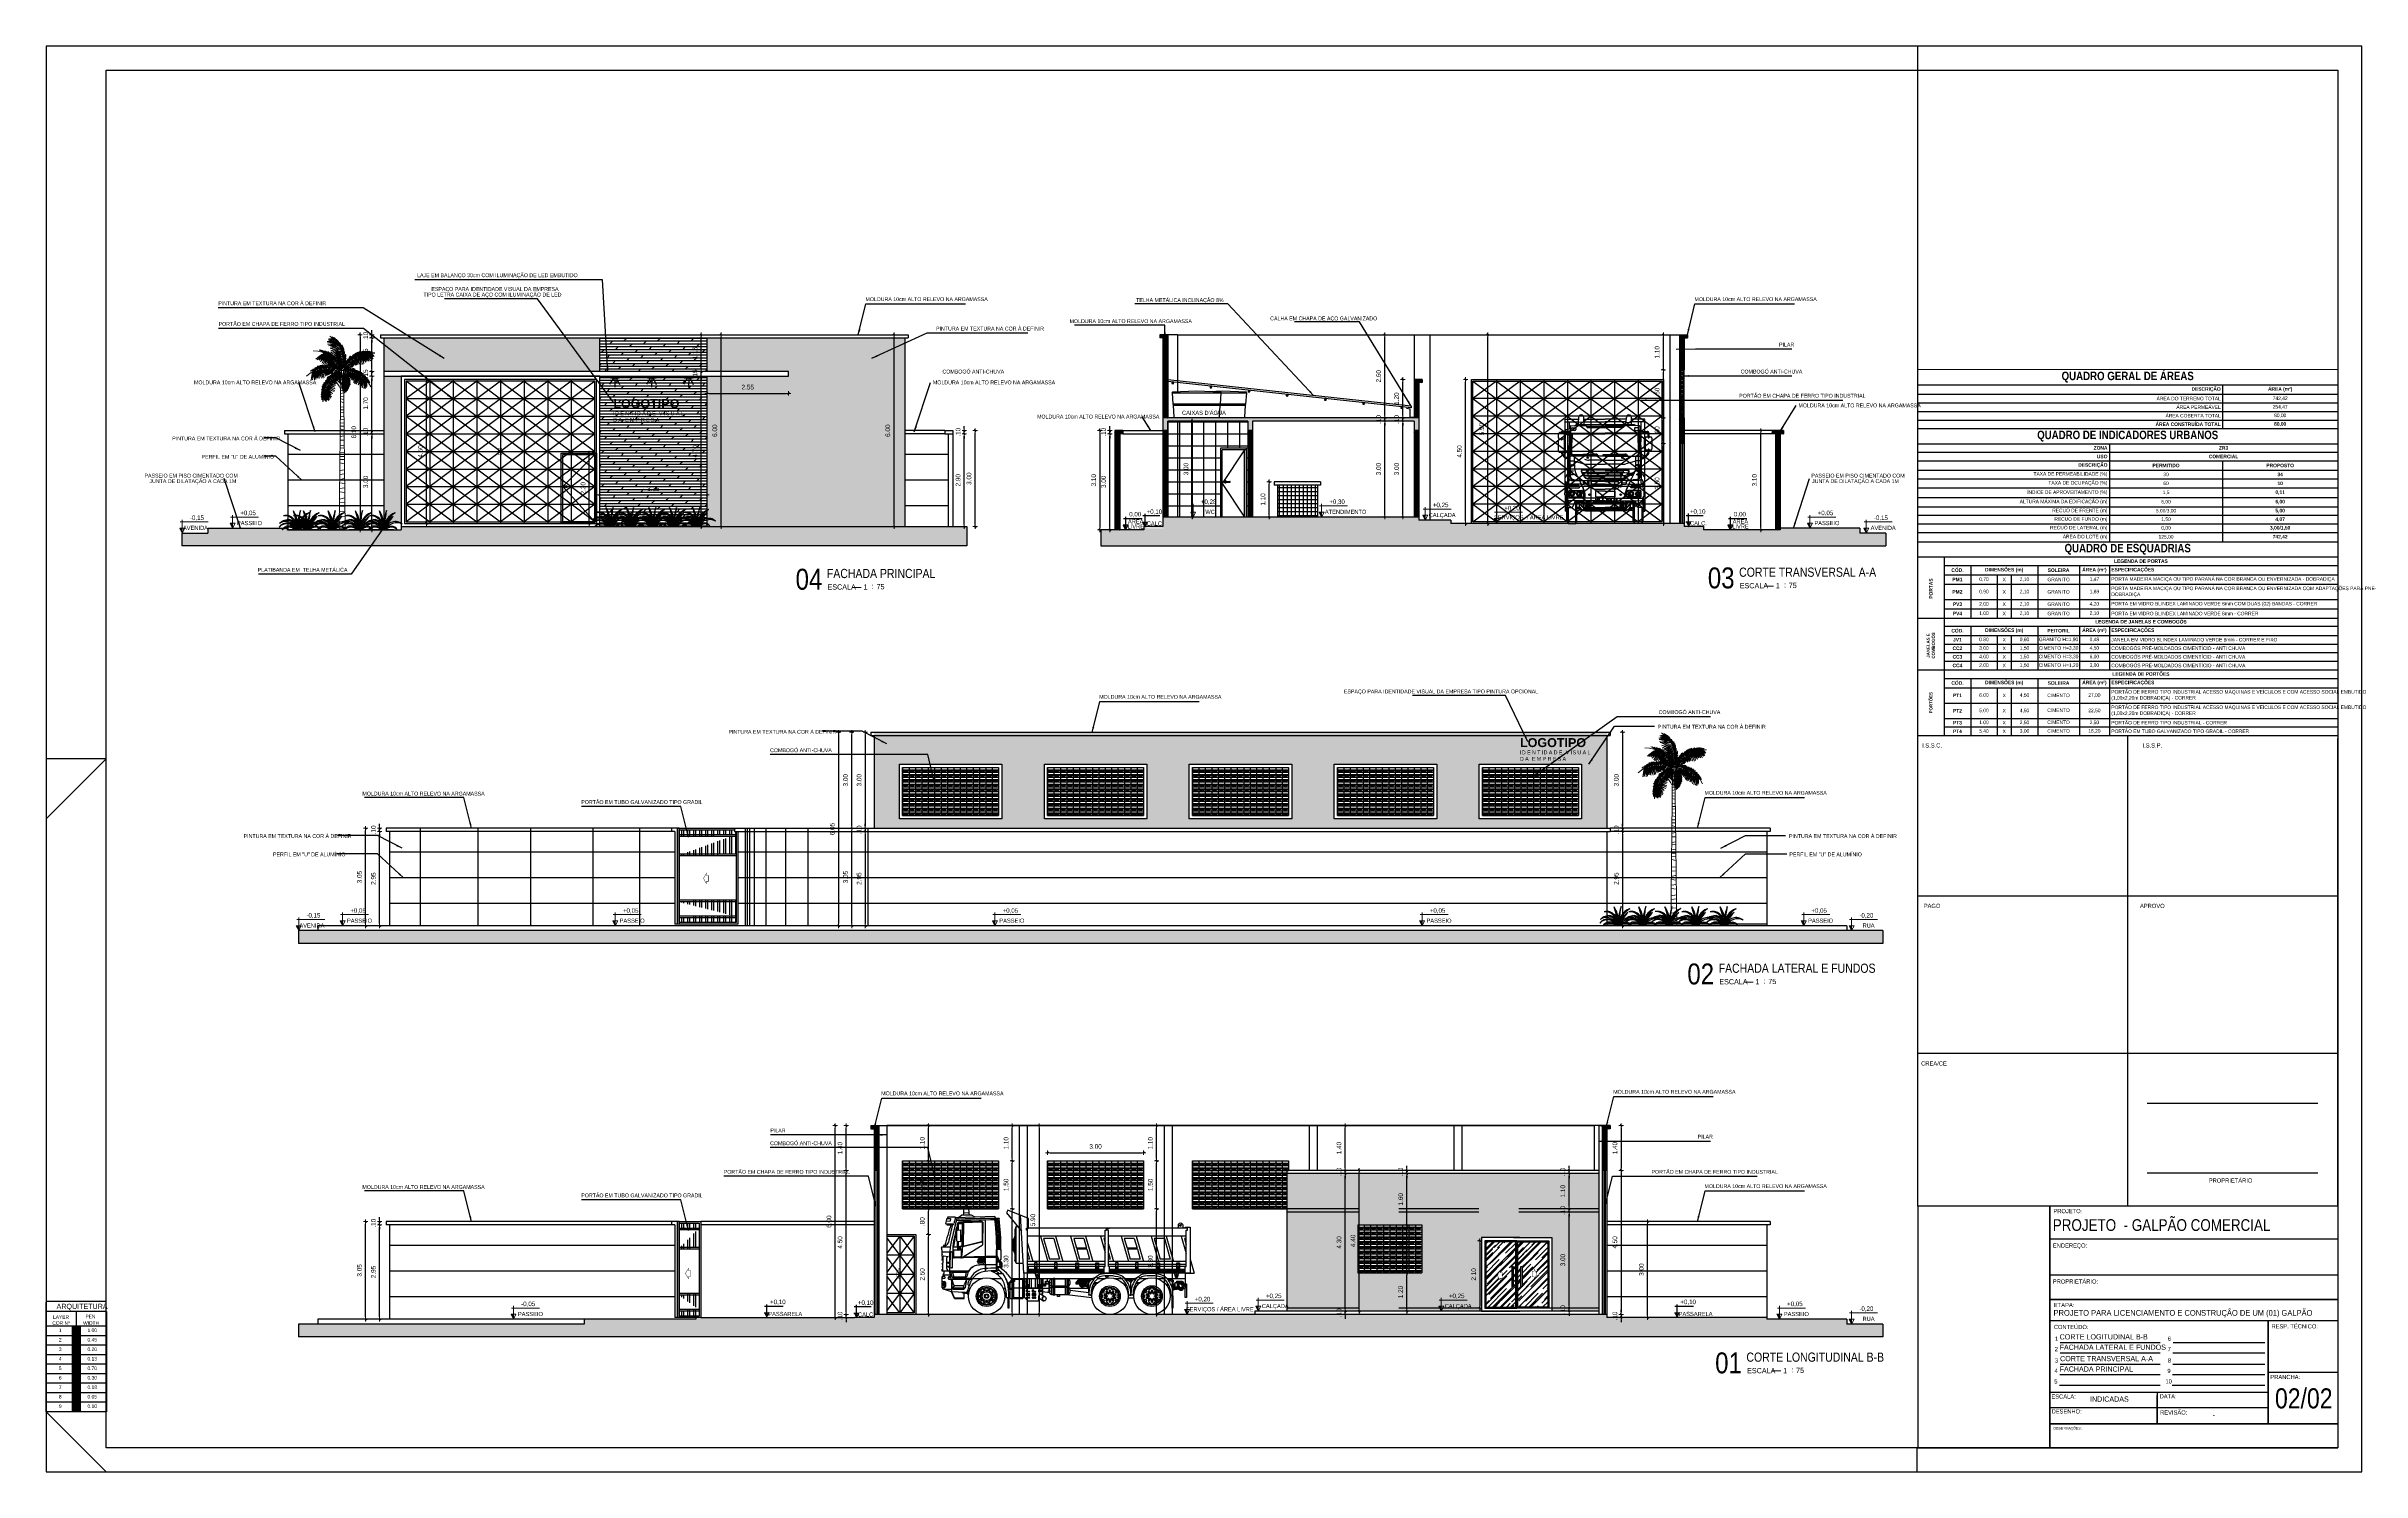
# Model space of a CAD drawing. Header units: millimetres. Extents: x 1170 to 1315, y 90 to 135.
# Drawn here: x 1170.2 to 1242.6, y 90.2 to 134.7 of the extents above; entities that cross this region are included whole.
import ezdxf
from ezdxf.enums import TextEntityAlignment as Align

# ---------------------------------------------------------------- set-up
doc = ezdxf.new("R2010")
doc.units = ezdxf.units.MM
doc.header["$LTSCALE"] = 20
doc.header["$MEASUREMENT"] = 0
doc.linetypes.add('DASHDOT', pattern=[1, 0.5, -0.25, 0, -0.25])
doc.linetypes.add('HIDDEN2', pattern=[0.1875, 0.125, -0.0625])
doc.layers.get('0').update_dxf_attribs({"linetype": 'CONTINUOUS'})
doc.layers.get('DEFPOINTS').update_dxf_attribs({"linetype": 'CONTINUOUS'})
for name, color, linetype in [('A-PEN-C', 4, 'CONTINUOUS'), ('A-PEN-W', 7, 'CONTINUOUS'), ('AR-PIS', 1, 'CONTINUOUS'), ('ARQ-ALV-VISTA1', 1, 'CONTINUOUS'), ('CAIXA_DAGUA', 1, 'CONTINUOUS'), ('camion', 7, 'CONTINUOUS'), ('COTA', 7, 'CONTINUOUS'), ('COTAS', 3, 'CONTINUOUS'), ('E-txt-g', 3, 'CONTINUOUS'), ('E-TXT-Y', 2, 'CONTINUOUS'), ("LINHA - PROJETU'S", 1, 'CONTINUOUS'), ('PLANTAS', 136, 'CONTINUOUS'), ("PRANCHA - PROJETU'S", 7, 'CONTINUOUS'), ('TEXTO', 2, 'CONTINUOUS')]:
    doc.layers.add(name, color=color, linetype=linetype)
for name, color, linetype, lineweight in [('AMBIENTACIÓN', 3, 'CONTINUOUS', 0), ('E-Cta-W', 7, 'CONTINUOUS', 20), ('E-Lay-9', 9, 'CONTINUOUS', 9), ('E-Pen-C', 4, 'CONTINUOUS', 15), ('E-Pen-G', 3, 'CONTINUOUS', 30), ('E-Txt-W', 7, 'CONTINUOUS', 20)]:
    doc.layers.add(name, color=color, linetype=linetype, lineweight=lineweight)
doc.styles.add('F2', font='ARIALN.TTF')
doc.styles.add('REG60', font='romans.shx', dxfattribs={"width": 0.8, "height": 0.15})
doc.styles.add('REG80', font='romans.shx', dxfattribs={"width": 0.8, "height": 0.2})
doc.styles.add('ROMANS', font='romans.shx', dxfattribs={"height": 0.1})
doc.dimstyles.new('DIMENSION-1', dxfattribs={"dimtxt": 0.145, "dimasz": 0.07, "dimexe": 1, "dimexo": 0, "dimgap": 0.12, "dimtad": 1, "dimzin": 7, "dimdsep": 46, "dimtxsty": 'F2', "dimblk1": 'TRACO', "dimblk2": 'TRACO', "dimsah": 1, "dimcen": 1, "dimse1": 1, "dimse2": 1, "dimclrd": 4, "dimclre": 256, "dimclrt": 4, "dimadec": 8, "dimazin": 0, "dimtfac": 1, "dimtix": 1, "dimtmove": 2, "dimatfit": 3, "dimldrblk": 'TRACO', "dimfxl": 1, "dimtolj": 1, "dimtzin": 0, "dimarcsym": 0})
doc.dimstyles.get("Standard").update_dxf_attribs({"dimtxt": 0.18, "dimasz": 0.18, "dimexe": 0.18, "dimexo": 0.0625, "dimgap": 0.09, "dimtad": 0, "dimtih": 1, "dimtoh": 1, "dimdec": 4, "dimzin": 0, "dimdsep": 46, "dimtxsty": 'Standard', "dimcen": 0.09, "dimadec": 0, "dimazin": 0, "dimtfac": 1, "dimtdec": 4, "dimtofl": 0, "dimtmove": 0, "dimatfit": 3, "dimfxl": 1, "dimtolj": 1, "dimtzin": 0, "dimarcsym": 0})
pattern_1 = [(0, (0, 1.27896), (0, 0.0875), []), (45, (0, 1.27896), (-0.175, 0.175), [0.12374369, -0.24748769])]
pattern_2 = [(45, (0, 2.057107), (-0.01767766953, 0.01767766953), [])]

# ---------------------------------------------------------------- blocks, each defined once
blk = doc.blocks.new('Ind-Nivel-CT2')
at = {"color": 4}
for p, q in [((-0.11, 0.22), (0, 0)), ((-0.11, 0.22), (0.11, 0.22)), ((-0.09, 0.5), (1.16, 0.5)), ((0, 0.59), (0, 0)), ((0, 0), (0.11, 0.22))]:
    blk.add_line(p, q, dxfattribs=at)
blk.add_solid([(-0.11, 0.22), (0, 0.22), (0, 0)], dxfattribs=at)
at = {"color": 4, "style": 'F2'}
blk.add_attdef('NIVEL1', (0.16, 0.6), '', height=0.2, dxfattribs=at)
blk = doc.blocks.new('TXT-AMB75')
at = {"layer": 'E-txt-g', "style": 'REG80', "width": 0.8, "flags": 8}
blk.add_attdef('TXT', text='', height=0.2, dxfattribs=at).set_placement((0.005, 0.296), align=Align.CENTER)
at = {"layer": 'E-Txt-W', "style": 'REG60', "width": 0.8, "flags": 8}
blk.add_attdef('TXT', text='', height=0.15, dxfattribs=at).set_placement((0.005, 0.027), align=Align.CENTER)
blk = doc.blocks.new('TRACO')
at = {"layer": 'E-Pen-C'}
for p, q in [((-1, 0), (1, 0)), ((0, 1), (0, -1))]:
    blk.add_line(p, q, dxfattribs=at)
at = {"layer": 'E-Pen-G'}
blk.add_line((-0.4, -0.4), (0.4, 0.4), dxfattribs=at)
blk = doc.blocks.new('*D409')
at = {"layer": 'COTA', "color": 4, "linetype": 'Continuous', "lineweight": -2}
blk.add_line((1180.615, 95.025), (1180.615, 97.835), dxfattribs=at)
at = {"layer": 'DEFPOINTS', "color": 0, "linetype": 'Continuous'}
for p in [(1180.615, 97.905), (1180.918, 97.905), (1180.918, 94.955)]:
    blk.add_point(p, dxfattribs=at)
at = {"layer": 'COTA', "color": 4, "linetype": 'Continuous', "lineweight": -2, "xscale": 0.07, "yscale": 0.07, "zscale": 0.07}
for p, rotation in [((1180.615, 97.905), 90), ((1180.615, 94.955), 270)]:
    blk.add_blockref('TRACO', p, dxfattribs=dict(at, rotation=rotation))
at = {"layer": 'COTA', "color": 4, "linetype": 'Continuous', "insert": (1180.421, 96.43), "char_height": 0.145, "attachment_point": 5, "rotation": 90, "style": 'F2'}
blk.add_mtext('\\A1;2.95', dxfattribs=at)
blk = doc.blocks.new('*D410')
at = {"layer": 'COTA', "color": 4, "linetype": 'Continuous', "lineweight": -2}
for p, q in [((1180.615, 98.075), (1180.615, 98.145)), ((1180.615, 97.905), (1180.615, 98.005)), ((1180.615, 97.835), (1180.615, 97.765))]:
    blk.add_line(p, q, dxfattribs=at)
at = {"layer": 'DEFPOINTS', "color": 0, "linetype": 'Continuous'}
for p in [(1180.615, 98.005), (1180.818, 98.005), (1180.918, 97.905)]:
    blk.add_point(p, dxfattribs=at)
at = {"layer": 'COTA', "color": 4, "linetype": 'Continuous', "lineweight": -2, "xscale": 0.07, "yscale": 0.07, "zscale": 0.07}
for p, rotation in [((1180.615, 98.005), 270), ((1180.615, 97.905), 90)]:
    blk.add_blockref('TRACO', p, dxfattribs=dict(at, rotation=rotation))
at = {"layer": 'COTA', "color": 4, "linetype": 'Continuous', "insert": (1180.421, 97.955), "char_height": 0.145, "attachment_point": 5, "rotation": 90, "style": 'F2'}
blk.add_mtext('\\A1;.10', dxfattribs=at)
blk = doc.blocks.new('*D411')
at = {"layer": 'COTA', "color": 4, "linetype": 'Continuous', "lineweight": -2}
blk.add_line((1180.177, 95.025), (1180.177, 97.935), dxfattribs=at)
at = {"layer": 'DEFPOINTS', "color": 0, "linetype": 'Continuous'}
for p in [(1180.177, 98.005), (1180.918, 98.005), (1180.918, 94.955)]:
    blk.add_point(p, dxfattribs=at)
at = {"layer": 'COTA', "color": 4, "linetype": 'Continuous', "lineweight": -2, "xscale": 0.07, "yscale": 0.07, "zscale": 0.07}
for p, rotation in [((1180.177, 98.005), 90), ((1180.177, 94.955), 270)]:
    blk.add_blockref('TRACO', p, dxfattribs=dict(at, rotation=rotation))
at = {"layer": 'COTA', "color": 4, "linetype": 'Continuous', "insert": (1179.983, 96.48), "char_height": 0.145, "attachment_point": 5, "rotation": 90, "style": 'F2'}
blk.add_mtext('\\A1;3.05', dxfattribs=at)
blk = doc.blocks.new('*D412')
at = {"layer": 'COTA', "color": 4, "linetype": 'Continuous', "lineweight": -2}
blk.add_line((1180.615, 107.319), (1180.615, 110.129), dxfattribs=at)
at = {"layer": 'DEFPOINTS', "color": 0, "linetype": 'Continuous'}
for p in [(1180.615, 110.199), (1180.918, 110.199), (1180.918, 107.249)]:
    blk.add_point(p, dxfattribs=at)
at = {"layer": 'COTA', "color": 4, "linetype": 'Continuous', "lineweight": -2, "xscale": 0.07, "yscale": 0.07, "zscale": 0.07}
for p, rotation in [((1180.615, 110.199), 90), ((1180.615, 107.249), 270)]:
    blk.add_blockref('TRACO', p, dxfattribs=dict(at, rotation=rotation))
at = {"layer": 'COTA', "color": 4, "linetype": 'Continuous', "insert": (1180.421, 108.724), "char_height": 0.145, "attachment_point": 5, "rotation": 90, "style": 'F2'}
blk.add_mtext('\\A1;2.95', dxfattribs=at)
blk = doc.blocks.new('*D413')
at = {"layer": 'COTA', "color": 4, "linetype": 'Continuous', "lineweight": -2}
for p, q in [((1180.615, 110.369), (1180.615, 110.439)), ((1180.615, 110.199), (1180.615, 110.299)), ((1180.615, 110.129), (1180.615, 110.059))]:
    blk.add_line(p, q, dxfattribs=at)
at = {"layer": 'DEFPOINTS', "color": 0, "linetype": 'Continuous'}
for p in [(1180.615, 110.299), (1180.818, 110.299), (1180.918, 110.199)]:
    blk.add_point(p, dxfattribs=at)
at = {"layer": 'COTA', "color": 4, "linetype": 'Continuous', "lineweight": -2, "xscale": 0.07, "yscale": 0.07, "zscale": 0.07}
for p, rotation in [((1180.615, 110.299), 270), ((1180.615, 110.199), 90)]:
    blk.add_blockref('TRACO', p, dxfattribs=dict(at, rotation=rotation))
at = {"layer": 'COTA', "color": 4, "linetype": 'Continuous', "insert": (1180.421, 110.249), "char_height": 0.145, "attachment_point": 5, "rotation": 90, "style": 'F2'}
blk.add_mtext('\\A1;.10', dxfattribs=at)
blk = doc.blocks.new('*D414')
at = {"layer": 'COTA', "color": 4, "linetype": 'Continuous', "lineweight": -2}
blk.add_line((1180.177, 107.319), (1180.177, 110.229), dxfattribs=at)
at = {"layer": 'DEFPOINTS', "color": 0, "linetype": 'Continuous'}
for p in [(1180.177, 110.299), (1180.918, 110.299), (1180.918, 107.249)]:
    blk.add_point(p, dxfattribs=at)
at = {"layer": 'COTA', "color": 4, "linetype": 'Continuous', "lineweight": -2, "xscale": 0.07, "yscale": 0.07, "zscale": 0.07}
for p, rotation in [((1180.177, 110.299), 90), ((1180.177, 107.249), 270)]:
    blk.add_blockref('TRACO', p, dxfattribs=dict(at, rotation=rotation))
at = {"layer": 'COTA', "color": 4, "linetype": 'Continuous', "insert": (1179.983, 108.774), "char_height": 0.145, "attachment_point": 5, "rotation": 90, "style": 'F2'}
blk.add_mtext('\\A1;3.05', dxfattribs=at)
blk = doc.blocks.new('IND_DES')
at = {"layer": 'E-Txt-W', "color": 7}
blk.add_line((0.027, -0.243), (0.198, -0.243), dxfattribs=at)
at = {"layer": 'E-txt-g', "color": 7, "style": 'F2'}
for s, p in [('ESCALA', (-0.446, -0.286)), ('1', (0.243, -0.286)), (':', (0.399, -0.271))]:
    blk.add_text(s, height=0.1, dxfattribs=at).set_placement(p)
blk.add_attdef('ESCALA', (0.49, -0.281), '', height=0.1, dxfattribs=at)
at = {"layer": 'E-Txt-W', "color": 6, "style": 'F2'}
blk.add_attdef('00', text='', height=0.4, dxfattribs=at).set_placement((-0.708, -0.288), align=Align.CENTER)
at = {"layer": 'E-TXT-Y', "color": 7, "style": 'F2'}
for tag, p in [('DESENHO', (-0.458, -0.066)), ('PROJETO', (-0.456, 0.183))]:
    blk.add_attdef(tag, p, '', height=0.175, dxfattribs=at)
blk = doc.blocks.new('Seta')
at = {"color": 2, "const_width": 2}
blk.add_lwpolyline([(10, 15), (10, 26), (25, 0), (10, -26), (10, -15), (0, -15), (0, 15)], close=True, dxfattribs=at)
blk = doc.blocks.new('*D415')
at = {"layer": 'COTA', "color": 4, "linetype": 'Continuous', "lineweight": -2}
for p, q in [((1195.196, 95.175), (1195.196, 95.245)), ((1195.196, 95.005), (1195.196, 95.105)), ((1195.196, 94.935), (1195.196, 94.865))]:
    blk.add_line(p, q, dxfattribs=at)
at = {"layer": 'DEFPOINTS', "color": 0, "linetype": 'Continuous'}
for p in [(1195.196, 95.105), (1196.068, 95.105), (1196.068, 95.005)]:
    blk.add_point(p, dxfattribs=at)
at = {"layer": 'COTA', "color": 4, "linetype": 'Continuous', "lineweight": -2, "xscale": 0.07, "yscale": 0.07, "zscale": 0.07}
for p, rotation in [((1195.196, 95.105), 270), ((1195.196, 95.005), 90)]:
    blk.add_blockref('TRACO', p, dxfattribs=dict(at, rotation=rotation))
at = {"layer": 'COTA', "color": 4, "linetype": 'Continuous', "insert": (1195.002, 95.055), "char_height": 0.145, "attachment_point": 5, "rotation": 90, "style": 'F2'}
blk.add_mtext('\\A1;.10', dxfattribs=at)
blk = doc.blocks.new('*D416')
at = {"layer": 'COTA', "color": 4, "linetype": 'Continuous', "lineweight": -2}
blk.add_line((1195.196, 95.175), (1195.196, 99.535), dxfattribs=at)
at = {"layer": 'DEFPOINTS', "color": 0, "linetype": 'Continuous'}
for p in [(1195.196, 99.605), (1196.068, 99.605), (1196.068, 95.105)]:
    blk.add_point(p, dxfattribs=at)
at = {"layer": 'COTA', "color": 4, "linetype": 'Continuous', "lineweight": -2, "xscale": 0.07, "yscale": 0.07, "zscale": 0.07}
for p, rotation in [((1195.196, 99.605), 90), ((1195.196, 95.105), 270)]:
    blk.add_blockref('TRACO', p, dxfattribs=dict(at, rotation=rotation))
at = {"layer": 'COTA', "color": 4, "linetype": 'Continuous', "insert": (1195.002, 97.355), "char_height": 0.145, "attachment_point": 5, "rotation": 90, "style": 'F2'}
blk.add_mtext('\\A1;4.50', dxfattribs=at)
blk = doc.blocks.new('*D417')
at = {"layer": 'COTA', "color": 4, "linetype": 'Continuous', "lineweight": -2}
blk.add_line((1197.766, 95.175), (1197.766, 97.535), dxfattribs=at)
at = {"layer": 'DEFPOINTS', "color": 0, "linetype": 'Continuous'}
for p in [(1197.366, 97.605), (1197.766, 97.605), (1197.366, 95.105)]:
    blk.add_point(p, dxfattribs=at)
at = {"layer": 'COTA', "color": 4, "linetype": 'Continuous', "lineweight": -2, "xscale": 0.07, "yscale": 0.07, "zscale": 0.07}
for p, rotation in [((1197.766, 97.605), 90), ((1197.766, 95.105), 270)]:
    blk.add_blockref('TRACO', p, dxfattribs=dict(at, rotation=rotation))
at = {"layer": 'COTA', "color": 4, "linetype": 'Continuous', "insert": (1197.572, 96.355), "char_height": 0.145, "attachment_point": 5, "rotation": 90, "style": 'F2'}
blk.add_mtext('\\A1;2.50', dxfattribs=at)
blk = doc.blocks.new('*D418')
at = {"layer": 'COTA', "color": 4, "linetype": 'Continuous', "lineweight": -2}
blk.add_line((1197.766, 97.675), (1197.766, 98.335), dxfattribs=at)
at = {"layer": 'DEFPOINTS', "color": 0, "linetype": 'Continuous'}
for p in [(1196.958, 98.405), (1197.766, 98.405), (1197.366, 97.605)]:
    blk.add_point(p, dxfattribs=at)
at = {"layer": 'COTA', "color": 4, "linetype": 'Continuous', "lineweight": -2, "xscale": 0.07, "yscale": 0.07, "zscale": 0.07}
for p, rotation in [((1197.766, 98.405), 90), ((1197.766, 97.605), 270)]:
    blk.add_blockref('TRACO', p, dxfattribs=dict(at, rotation=rotation))
at = {"layer": 'COTA', "color": 4, "linetype": 'Continuous', "insert": (1197.572, 98.005), "char_height": 0.145, "attachment_point": 5, "rotation": 90, "style": 'F2'}
blk.add_mtext('\\A1;.80', dxfattribs=at)
blk = doc.blocks.new('*D419')
at = {"layer": 'COTA', "color": 4, "linetype": 'Continuous', "lineweight": -2}
blk.add_line((1197.766, 98.475), (1197.766, 99.835), dxfattribs=at)
at = {"layer": 'DEFPOINTS', "color": 0, "linetype": 'Continuous'}
for p in [(1196.958, 99.905), (1197.766, 99.905), (1196.958, 98.405)]:
    blk.add_point(p, dxfattribs=at)
at = {"layer": 'COTA', "color": 4, "linetype": 'Continuous', "lineweight": -2, "xscale": 0.07, "yscale": 0.07, "zscale": 0.07}
for p, rotation in [((1197.766, 99.905), 90), ((1197.766, 98.405), 270)]:
    blk.add_blockref('TRACO', p, dxfattribs=dict(at, rotation=rotation))
at = {"layer": 'COTA', "color": 4, "linetype": 'Continuous', "insert": (1197.572, 99.155), "char_height": 0.145, "attachment_point": 5, "rotation": 90, "style": 'F2'}
blk.add_mtext('\\A1;1.50', dxfattribs=at)
blk = doc.blocks.new('*D420')
at = {"layer": 'COTA', "color": 4, "linetype": 'Continuous', "lineweight": -2}
blk.add_line((1197.766, 99.975), (1197.766, 100.935), dxfattribs=at)
at = {"layer": 'DEFPOINTS', "color": 0, "linetype": 'Continuous'}
for p in [(1197.766, 101.005), (1200.598, 101.005), (1196.958, 99.905)]:
    blk.add_point(p, dxfattribs=at)
at = {"layer": 'COTA', "color": 4, "linetype": 'Continuous', "lineweight": -2, "xscale": 0.07, "yscale": 0.07, "zscale": 0.07}
for p, rotation in [((1197.766, 101.005), 90), ((1197.766, 99.905), 270)]:
    blk.add_blockref('TRACO', p, dxfattribs=dict(at, rotation=rotation))
at = {"layer": 'COTA', "color": 4, "linetype": 'Continuous', "insert": (1197.572, 100.455), "char_height": 0.145, "attachment_point": 5, "rotation": 90, "style": 'F2'}
blk.add_mtext('\\A1;1.10', dxfattribs=at)
blk = doc.blocks.new('*D421')
at = {"layer": 'COTA', "color": 4, "linetype": 'Continuous', "lineweight": -2}
blk.add_line((1200.385, 95.175), (1200.385, 98.335), dxfattribs=at)
at = {"layer": 'DEFPOINTS', "color": 0, "linetype": 'Continuous'}
for p in [(1199.276, 98.405), (1200.385, 98.405), (1199.276, 95.105)]:
    blk.add_point(p, dxfattribs=at)
at = {"layer": 'COTA', "color": 4, "linetype": 'Continuous', "lineweight": -2, "xscale": 0.07, "yscale": 0.07, "zscale": 0.07}
for p, rotation in [((1200.385, 98.405), 90), ((1200.385, 95.105), 270)]:
    blk.add_blockref('TRACO', p, dxfattribs=dict(at, rotation=rotation))
at = {"layer": 'COTA', "color": 4, "linetype": 'Continuous', "insert": (1200.191, 96.755), "char_height": 0.145, "attachment_point": 5, "rotation": 90, "style": 'F2'}
blk.add_mtext('\\A1;3.30', dxfattribs=at)
blk = doc.blocks.new('*D422')
at = {"layer": 'COTA', "color": 4, "linetype": 'Continuous', "lineweight": -2}
blk.add_line((1200.385, 98.475), (1200.385, 99.835), dxfattribs=at)
at = {"layer": 'DEFPOINTS', "color": 0, "linetype": 'Continuous'}
for p in [(1199.958, 99.905), (1200.385, 99.905), (1199.276, 98.405)]:
    blk.add_point(p, dxfattribs=at)
at = {"layer": 'COTA', "color": 4, "linetype": 'Continuous', "lineweight": -2, "xscale": 0.07, "yscale": 0.07, "zscale": 0.07}
for p, rotation in [((1200.385, 99.905), 90), ((1200.385, 98.405), 270)]:
    blk.add_blockref('TRACO', p, dxfattribs=dict(at, rotation=rotation))
at = {"layer": 'COTA', "color": 4, "linetype": 'Continuous', "insert": (1200.191, 99.155), "char_height": 0.145, "attachment_point": 5, "rotation": 90, "style": 'F2'}
blk.add_mtext('\\A1;1.50', dxfattribs=at)
blk = doc.blocks.new('*D423')
at = {"layer": 'COTA', "color": 4, "linetype": 'Continuous', "lineweight": -2}
blk.add_line((1200.385, 99.975), (1200.385, 100.935), dxfattribs=at)
at = {"layer": 'DEFPOINTS', "color": 0, "linetype": 'Continuous'}
for p in [(1200.385, 101.005), (1200.598, 101.005), (1199.958, 99.905)]:
    blk.add_point(p, dxfattribs=at)
at = {"layer": 'COTA', "color": 4, "linetype": 'Continuous', "lineweight": -2, "xscale": 0.07, "yscale": 0.07, "zscale": 0.07}
for p, rotation in [((1200.385, 101.005), 90), ((1200.385, 99.905), 270)]:
    blk.add_blockref('TRACO', p, dxfattribs=dict(at, rotation=rotation))
at = {"layer": 'COTA', "color": 4, "linetype": 'Continuous', "insert": (1200.191, 100.455), "char_height": 0.145, "attachment_point": 5, "rotation": 90, "style": 'F2'}
blk.add_mtext('\\A1;1.10', dxfattribs=at)
blk = doc.blocks.new('*D424')
at = {"layer": 'COTA', "color": 4, "linetype": 'Continuous', "lineweight": -2}
blk.add_line((1204.896, 95.175), (1204.896, 98.335), dxfattribs=at)
at = {"layer": 'DEFPOINTS', "color": 0, "linetype": 'Continuous'}
for p in [(1204.896, 98.405), (1205.128, 98.405), (1205.128, 95.105)]:
    blk.add_point(p, dxfattribs=at)
at = {"layer": 'COTA', "color": 4, "linetype": 'Continuous', "lineweight": -2, "xscale": 0.07, "yscale": 0.07, "zscale": 0.07}
for p, rotation in [((1204.896, 98.405), 90), ((1204.896, 95.105), 270)]:
    blk.add_blockref('TRACO', p, dxfattribs=dict(at, rotation=rotation))
at = {"layer": 'COTA', "color": 4, "linetype": 'Continuous', "insert": (1204.702, 96.755), "char_height": 0.145, "attachment_point": 5, "rotation": 90, "style": 'F2'}
blk.add_mtext('\\A1;3.30', dxfattribs=at)
blk = doc.blocks.new('*D425')
at = {"layer": 'COTA', "color": 4, "linetype": 'Continuous', "lineweight": -2}
blk.add_line((1204.896, 98.475), (1204.896, 99.835), dxfattribs=at)
at = {"layer": 'DEFPOINTS', "color": 0, "linetype": 'Continuous'}
for p in [(1204.488, 99.905), (1204.896, 99.905), (1205.128, 98.405)]:
    blk.add_point(p, dxfattribs=at)
at = {"layer": 'COTA', "color": 4, "linetype": 'Continuous', "lineweight": -2, "xscale": 0.07, "yscale": 0.07, "zscale": 0.07}
for p, rotation in [((1204.896, 99.905), 90), ((1204.896, 98.405), 270)]:
    blk.add_blockref('TRACO', p, dxfattribs=dict(at, rotation=rotation))
at = {"layer": 'COTA', "color": 4, "linetype": 'Continuous', "insert": (1204.702, 99.155), "char_height": 0.145, "attachment_point": 5, "rotation": 90, "style": 'F2'}
blk.add_mtext('\\A1;1.50', dxfattribs=at)
blk = doc.blocks.new('*D426')
at = {"layer": 'COTA', "color": 4, "linetype": 'Continuous', "lineweight": -2}
blk.add_line((1204.896, 99.975), (1204.896, 100.935), dxfattribs=at)
at = {"layer": 'DEFPOINTS', "color": 0, "linetype": 'Continuous'}
for p in [(1204.896, 101.005), (1205.128, 101.005), (1204.488, 99.905)]:
    blk.add_point(p, dxfattribs=at)
at = {"layer": 'COTA', "color": 4, "linetype": 'Continuous', "lineweight": -2, "xscale": 0.07, "yscale": 0.07, "zscale": 0.07}
for p, rotation in [((1204.896, 101.005), 90), ((1204.896, 99.905), 270)]:
    blk.add_blockref('TRACO', p, dxfattribs=dict(at, rotation=rotation))
at = {"layer": 'COTA', "color": 4, "linetype": 'Continuous', "insert": (1204.702, 100.455), "char_height": 0.145, "attachment_point": 5, "rotation": 90, "style": 'F2'}
blk.add_mtext('\\A1;1.10', dxfattribs=at)
blk = doc.blocks.new('*D427')
at = {"layer": 'COTA', "color": 4, "linetype": 'Continuous', "lineweight": -2}
blk.add_line((1201.222, 100.935), (1201.222, 95.175), dxfattribs=at)
at = {"layer": 'DEFPOINTS', "color": 0, "linetype": 'Continuous'}
for p in [(1200.848, 101.005), (1200.848, 95.105), (1201.222, 95.105)]:
    blk.add_point(p, dxfattribs=at)
at = {"layer": 'COTA', "color": 4, "linetype": 'Continuous', "lineweight": -2, "xscale": 0.07, "yscale": 0.07, "zscale": 0.07}
for p, rotation in [((1201.222, 101.005), 90), ((1201.222, 95.105), 270)]:
    blk.add_blockref('TRACO', p, dxfattribs=dict(at, rotation=rotation))
at = {"layer": 'COTA', "color": 4, "linetype": 'Continuous', "insert": (1201.028, 98.055), "char_height": 0.145, "attachment_point": 5, "rotation": 90, "style": 'F2'}
blk.add_mtext('\\A1;5.90', dxfattribs=at)
blk = doc.blocks.new('*D428')
at = {"layer": 'COTA', "color": 4, "linetype": 'Continuous', "lineweight": -2}
blk.add_line((1219.412, 100.935), (1219.412, 99.675), dxfattribs=at)
at = {"layer": 'DEFPOINTS', "color": 0, "linetype": 'Continuous'}
for p in [(1218.967, 101.005), (1218.967, 99.605), (1219.412, 99.605)]:
    blk.add_point(p, dxfattribs=at)
at = {"layer": 'COTA', "color": 4, "linetype": 'Continuous', "lineweight": -2, "xscale": 0.07, "yscale": 0.07, "zscale": 0.07}
for p, rotation in [((1219.412, 101.005), 90), ((1219.412, 99.605), 270)]:
    blk.add_blockref('TRACO', p, dxfattribs=dict(at, rotation=rotation))
at = {"layer": 'COTA', "color": 4, "linetype": 'Continuous', "insert": (1219.218, 100.305), "char_height": 0.145, "attachment_point": 5, "rotation": 90, "style": 'F2'}
blk.add_mtext('\\A1;1.40', dxfattribs=at)
blk = doc.blocks.new('*D429')
at = {"layer": 'COTA', "color": 4, "linetype": 'Continuous', "lineweight": -2}
blk.add_line((1219.412, 99.535), (1219.412, 95.175), dxfattribs=at)
at = {"layer": 'DEFPOINTS', "color": 0, "linetype": 'Continuous'}
for p in [(1218.967, 99.605), (1218.967, 95.105), (1219.412, 95.105)]:
    blk.add_point(p, dxfattribs=at)
at = {"layer": 'COTA', "color": 4, "linetype": 'Continuous', "lineweight": -2, "xscale": 0.07, "yscale": 0.07, "zscale": 0.07}
for p, rotation in [((1219.412, 99.605), 90), ((1219.412, 95.105), 270)]:
    blk.add_blockref('TRACO', p, dxfattribs=dict(at, rotation=rotation))
at = {"layer": 'COTA', "color": 4, "linetype": 'Continuous', "insert": (1219.218, 97.355), "char_height": 0.145, "attachment_point": 5, "rotation": 90, "style": 'F2'}
blk.add_mtext('\\A1;4.50', dxfattribs=at)
blk = doc.blocks.new('*D430')
at = {"layer": 'COTA', "color": 4, "linetype": 'Continuous', "lineweight": -2}
for p, q in [((1219.412, 95.175), (1219.412, 95.245)), ((1219.412, 95.105), (1219.412, 95.005)), ((1219.412, 94.935), (1219.412, 94.865))]:
    blk.add_line(p, q, dxfattribs=at)
at = {"layer": 'DEFPOINTS', "color": 0, "linetype": 'Continuous'}
for p in [(1218.967, 95.105), (1218.967, 95.005), (1219.412, 95.005)]:
    blk.add_point(p, dxfattribs=at)
at = {"layer": 'COTA', "color": 4, "linetype": 'Continuous', "lineweight": -2, "xscale": 0.07, "yscale": 0.07, "zscale": 0.07}
for p, rotation in [((1219.412, 95.105), 270), ((1219.412, 95.005), 90)]:
    blk.add_blockref('TRACO', p, dxfattribs=dict(at, rotation=rotation))
at = {"layer": 'COTA', "color": 4, "linetype": 'Continuous', "insert": (1219.218, 95.055), "char_height": 0.145, "attachment_point": 5, "rotation": 90, "style": 'F2'}
blk.add_mtext('\\A1;.10', dxfattribs=at)
blk = doc.blocks.new('*D431')
at = {"layer": 'COTA', "color": 4, "linetype": 'Continuous', "lineweight": -2}
blk.add_line((1220.241, 95.075), (1220.241, 97.935), dxfattribs=at)
at = {"layer": 'DEFPOINTS', "color": 0, "linetype": 'Continuous'}
for p in [(1220.023, 98.005), (1220.241, 98.005), (1220.023, 95.005)]:
    blk.add_point(p, dxfattribs=at)
at = {"layer": 'COTA', "color": 4, "linetype": 'Continuous', "lineweight": -2, "xscale": 0.07, "yscale": 0.07, "zscale": 0.07}
for p, rotation in [((1220.241, 98.005), 90), ((1220.241, 95.005), 270)]:
    blk.add_blockref('TRACO', p, dxfattribs=dict(at, rotation=rotation))
at = {"layer": 'COTA', "color": 4, "linetype": 'Continuous', "insert": (1220.047, 96.505), "char_height": 0.145, "attachment_point": 5, "rotation": 90, "style": 'F2'}
blk.add_mtext('\\A1;3.00', dxfattribs=at)
blk = doc.blocks.new('*D432')
at = {"layer": 'COTA', "color": 4, "linetype": 'Continuous', "lineweight": -2}
blk.add_line((1195.792, 113.229), (1195.792, 110.369), dxfattribs=at)
at = {"layer": 'DEFPOINTS', "color": 0, "linetype": 'Continuous'}
for p in [(1196.068, 113.299), (1195.792, 110.299), (1196.068, 110.299)]:
    blk.add_point(p, dxfattribs=at)
at = {"layer": 'COTA', "color": 4, "linetype": 'Continuous', "lineweight": -2, "xscale": 0.07, "yscale": 0.07, "zscale": 0.07}
for p, rotation in [((1195.792, 113.299), 90), ((1195.792, 110.299), 270)]:
    blk.add_blockref('TRACO', p, dxfattribs=dict(at, rotation=rotation))
at = {"layer": 'COTA', "color": 4, "linetype": 'Continuous', "insert": (1195.598, 111.799), "char_height": 0.145, "attachment_point": 5, "rotation": 90, "style": 'F2'}
blk.add_mtext('\\A1;3.00', dxfattribs=at)
blk = doc.blocks.new('*D433')
at = {"layer": 'COTA', "color": 4, "linetype": 'Continuous', "lineweight": -2}
for p, q in [((1195.792, 110.369), (1195.792, 110.439)), ((1195.792, 110.299), (1195.792, 110.199)), ((1195.792, 110.129), (1195.792, 110.059))]:
    blk.add_line(p, q, dxfattribs=at)
at = {"layer": 'DEFPOINTS', "color": 0, "linetype": 'Continuous'}
for p in [(1195.792, 110.199), (1196.068, 110.299), (1196.068, 110.199)]:
    blk.add_point(p, dxfattribs=at)
at = {"layer": 'COTA', "color": 4, "linetype": 'Continuous', "lineweight": -2, "xscale": 0.07, "yscale": 0.07, "zscale": 0.07}
for p, rotation in [((1195.792, 110.299), 270), ((1195.792, 110.199), 90)]:
    blk.add_blockref('TRACO', p, dxfattribs=dict(at, rotation=rotation))
at = {"layer": 'COTA', "color": 4, "linetype": 'Continuous', "insert": (1195.598, 110.249), "char_height": 0.145, "attachment_point": 5, "rotation": 90, "style": 'F2'}
blk.add_mtext('\\A1;.10', dxfattribs=at)
blk = doc.blocks.new('*D434')
at = {"layer": 'COTA', "color": 4, "linetype": 'Continuous', "lineweight": -2}
blk.add_line((1195.792, 110.129), (1195.792, 107.319), dxfattribs=at)
at = {"layer": 'DEFPOINTS', "color": 0, "linetype": 'Continuous'}
for p in [(1196.068, 110.199), (1195.792, 107.249), (1195.87, 107.249)]:
    blk.add_point(p, dxfattribs=at)
at = {"layer": 'COTA', "color": 4, "linetype": 'Continuous', "lineweight": -2, "xscale": 0.07, "yscale": 0.07, "zscale": 0.07}
for p, rotation in [((1195.792, 110.199), 90), ((1195.792, 107.249), 270)]:
    blk.add_blockref('TRACO', p, dxfattribs=dict(at, rotation=rotation))
at = {"layer": 'COTA', "color": 4, "linetype": 'Continuous', "insert": (1195.598, 108.724), "char_height": 0.145, "attachment_point": 5, "rotation": 90, "style": 'F2'}
blk.add_mtext('\\A1;2.95', dxfattribs=at)
blk = doc.blocks.new('*D435')
at = {"layer": 'COTA', "color": 4, "linetype": 'Continuous', "lineweight": -2}
blk.add_line((1195.367, 107.319), (1195.367, 110.229), dxfattribs=at)
at = {"layer": 'DEFPOINTS', "color": 0, "linetype": 'Continuous'}
for p in [(1195.367, 110.299), (1195.943, 110.299), (1195.87, 107.249)]:
    blk.add_point(p, dxfattribs=at)
at = {"layer": 'COTA', "color": 4, "linetype": 'Continuous', "lineweight": -2, "xscale": 0.07, "yscale": 0.07, "zscale": 0.07}
for p, rotation in [((1195.367, 110.299), 90), ((1195.367, 107.249), 270)]:
    blk.add_blockref('TRACO', p, dxfattribs=dict(at, rotation=rotation))
at = {"layer": 'COTA', "color": 4, "linetype": 'Continuous', "insert": (1195.173, 108.774), "char_height": 0.145, "attachment_point": 5, "rotation": 90, "style": 'F2'}
blk.add_mtext('\\A1;3.05', dxfattribs=at)
blk = doc.blocks.new('*D436')
at = {"layer": 'COTA', "color": 4, "linetype": 'Continuous', "lineweight": -2}
blk.add_line((1195.367, 110.369), (1195.367, 113.229), dxfattribs=at)
at = {"layer": 'DEFPOINTS', "color": 0, "linetype": 'Continuous'}
for p in [(1195.367, 113.299), (1196.068, 113.299), (1195.943, 110.299)]:
    blk.add_point(p, dxfattribs=at)
at = {"layer": 'COTA', "color": 4, "linetype": 'Continuous', "lineweight": -2, "xscale": 0.07, "yscale": 0.07, "zscale": 0.07}
for p, rotation in [((1195.367, 113.299), 90), ((1195.367, 110.299), 270)]:
    blk.add_blockref('TRACO', p, dxfattribs=dict(at, rotation=rotation))
at = {"layer": 'COTA', "color": 4, "linetype": 'Continuous', "insert": (1195.173, 111.799), "char_height": 0.145, "attachment_point": 5, "rotation": 90, "style": 'F2'}
blk.add_mtext('\\A1;3.00', dxfattribs=at)
blk = doc.blocks.new('*D437')
at = {"layer": 'COTA', "color": 4, "linetype": 'Continuous', "lineweight": -2}
blk.add_line((1194.955, 113.229), (1194.955, 107.319), dxfattribs=at)
at = {"layer": 'DEFPOINTS', "color": 0, "linetype": 'Continuous'}
for p in [(1196.068, 113.299), (1194.955, 107.249), (1195.968, 107.249)]:
    blk.add_point(p, dxfattribs=at)
at = {"layer": 'COTA', "color": 4, "linetype": 'Continuous', "lineweight": -2, "xscale": 0.07, "yscale": 0.07, "zscale": 0.07}
for p, rotation in [((1194.955, 113.299), 90), ((1194.955, 107.249), 270)]:
    blk.add_blockref('TRACO', p, dxfattribs=dict(at, rotation=rotation))
at = {"layer": 'COTA', "color": 4, "linetype": 'Continuous', "insert": (1194.761, 110.274), "char_height": 0.145, "attachment_point": 5, "rotation": 90, "style": 'F2'}
blk.add_mtext('\\A1;6.05', dxfattribs=at)
blk = doc.blocks.new('*D438')
at = {"layer": 'COTA', "color": 4, "linetype": 'Continuous', "lineweight": -2}
blk.add_line((1219.455, 113.229), (1219.455, 110.369), dxfattribs=at)
at = {"layer": 'DEFPOINTS', "color": 0, "linetype": 'Continuous'}
for p in [(1218.967, 113.299), (1218.967, 110.299), (1219.455, 110.299)]:
    blk.add_point(p, dxfattribs=at)
at = {"layer": 'COTA', "color": 4, "linetype": 'Continuous', "lineweight": -2, "xscale": 0.07, "yscale": 0.07, "zscale": 0.07}
for p, rotation in [((1219.455, 113.299), 90), ((1219.455, 110.299), 270)]:
    blk.add_blockref('TRACO', p, dxfattribs=dict(at, rotation=rotation))
at = {"layer": 'COTA', "color": 4, "linetype": 'Continuous', "insert": (1219.261, 111.799), "char_height": 0.145, "attachment_point": 5, "rotation": 90, "style": 'F2'}
blk.add_mtext('\\A1;3.00', dxfattribs=at)
blk = doc.blocks.new('*D439')
at = {"layer": 'COTA', "color": 4, "linetype": 'Continuous', "lineweight": -2}
for p, q in [((1219.455, 110.369), (1219.455, 110.439)), ((1219.455, 110.299), (1219.455, 110.199)), ((1219.455, 110.129), (1219.455, 110.059))]:
    blk.add_line(p, q, dxfattribs=at)
at = {"layer": 'DEFPOINTS', "color": 0, "linetype": 'Continuous'}
for p in [(1218.967, 110.299), (1219.067, 110.199), (1219.455, 110.199)]:
    blk.add_point(p, dxfattribs=at)
at = {"layer": 'COTA', "color": 4, "linetype": 'Continuous', "lineweight": -2, "xscale": 0.07, "yscale": 0.07, "zscale": 0.07}
for p, rotation in [((1219.455, 110.299), 270), ((1219.455, 110.199), 90)]:
    blk.add_blockref('TRACO', p, dxfattribs=dict(at, rotation=rotation))
at = {"layer": 'COTA', "color": 4, "linetype": 'Continuous', "insert": (1219.261, 110.249), "char_height": 0.145, "attachment_point": 5, "rotation": 90, "style": 'F2'}
blk.add_mtext('\\A1;.10', dxfattribs=at)
blk = doc.blocks.new('*D440')
at = {"layer": 'COTA', "color": 4, "linetype": 'Continuous', "lineweight": -2}
blk.add_line((1219.455, 110.129), (1219.455, 107.319), dxfattribs=at)
at = {"layer": 'DEFPOINTS', "color": 0, "linetype": 'Continuous'}
for p in [(1219.067, 110.199), (1218.967, 107.249), (1219.455, 107.249)]:
    blk.add_point(p, dxfattribs=at)
at = {"layer": 'COTA', "color": 4, "linetype": 'Continuous', "lineweight": -2, "xscale": 0.07, "yscale": 0.07, "zscale": 0.07}
for p, rotation in [((1219.455, 110.199), 90), ((1219.455, 107.249), 270)]:
    blk.add_blockref('TRACO', p, dxfattribs=dict(at, rotation=rotation))
at = {"layer": 'COTA', "color": 4, "linetype": 'Continuous', "insert": (1219.261, 108.724), "char_height": 0.145, "attachment_point": 5, "rotation": 90, "style": 'F2'}
blk.add_mtext('\\A1;2.95', dxfattribs=at)
blk = doc.blocks.new('PLANT3L')
at = {"layer": 'PLANTAS', "color": 8}
blk.add_line((0.335, 0.002), (-0.314, 0.002), dxfattribs=at)
for centre, radius, start, end in [((-0.315, -0.081), 0.294, 16.37821, 145.44277), ((-0.326, -0.111), 0.304, 21.69846, 139.77686), ((-0.32, 0.016), 0.287, 357.16333, 139.92505), ((-0.346, -0.052), 0.319, 9.71285, 127.50252), ((-0.253, -0.114), 0.235, 29.31773, 150.48444), ((-0.254, -0.215), 0.298, 46.66196, 133.1395), ((-0.344, 0.108), 0.343, 341.89737, 103.31949), ((-0.394, 0.068), 0.375, 349.82475, 94.13959), ((-0.323, 0.026), 0.295, 356.01042, 87.13266), ((-0.267, 0.076), 0.247, 342.78074, 98.95442), ((-0.844, 0.119), 0.873, 352.27547, 33.05223), ((-2.789, -0.304), 2.824, 6.20778, 18.55844), ((2.421, -0.155), 2.435, 173.45969, 176.32576), ((-3.676, 1), 3.804, 344.77807, 345.72301), ((2.421, -0.155), 2.435, 161.84152, 170.51788), ((-3.676, 1), 3.804, 346.8713, 354.02533), ((0.555, 0.048), 0.518, 109.76411, 185.12746), ((0.767, -0.085), 0.731, 121.65392, 173.21531), ((0.696, -0.129), 0.663, 124.50885, 168.69618), ((0.384, -0.085), 0.344, 49.71267, 165.46732), ((1.031, -0.33), 1.033, 133.53988, 161.25124), ((0.425, -0.178), 0.4, 62.96984, 153.252), ((0.261, -0.08), 0.196, 25.71779, 155.41564), ((0.264, -0.138), 0.224, 39.42922, 141.72015)]:
    blk.add_arc(centre, radius, start, end, dxfattribs=at)
blk = doc.blocks.new('A$C0AA404B3')
at = {"color": 8}
blk.add_lwpolyline([(1.7, 1.4), (0.8, 1.9), (0, 1.4), (0, 0.5), (0.8, 0), (1.7, 0.5)], close=True, dxfattribs=at)
for radius in [0.833, 0.5]:
    blk.add_circle((0.8, 1), radius, dxfattribs=at)
blk = doc.blocks.new('*D445')
at = {"layer": 'COTA', "color": 4, "linetype": 'Continuous', "lineweight": -2}
blk.add_line((1198.885, 119.796), (1198.885, 122.556), dxfattribs=at)
at = {"layer": 'DEFPOINTS', "color": 0, "linetype": 'Continuous'}
for p in [(1198.279, 122.626), (1198.885, 122.626), (1198.314, 119.726)]:
    blk.add_point(p, dxfattribs=at)
at = {"layer": 'COTA', "color": 4, "linetype": 'Continuous', "lineweight": -2, "xscale": 0.07, "yscale": 0.07, "zscale": 0.07}
for p, rotation in [((1198.885, 122.626), 90), ((1198.885, 119.726), 270)]:
    blk.add_blockref('TRACO', p, dxfattribs=dict(at, rotation=rotation))
at = {"layer": 'COTA', "color": 4, "linetype": 'Continuous', "insert": (1198.691, 121.176), "char_height": 0.145, "attachment_point": 5, "rotation": 90, "style": 'F2'}
blk.add_mtext('\\A1;2.90', dxfattribs=at)
blk = doc.blocks.new('*D446')
at = {"layer": 'COTA', "color": 4, "linetype": 'Continuous', "lineweight": -2}
for p, q in [((1198.885, 122.796), (1198.885, 122.866)), ((1198.885, 122.626), (1198.885, 122.726)), ((1198.885, 122.556), (1198.885, 122.486))]:
    blk.add_line(p, q, dxfattribs=at)
at = {"layer": 'DEFPOINTS', "color": 0, "linetype": 'Continuous'}
for p in [(1198.279, 122.626), (1198.529, 122.726), (1198.885, 122.726)]:
    blk.add_point(p, dxfattribs=at)
at = {"layer": 'COTA', "color": 4, "linetype": 'Continuous', "lineweight": -2, "xscale": 0.07, "yscale": 0.07, "zscale": 0.07}
for p, rotation in [((1198.885, 122.726), 270), ((1198.885, 122.626), 90)]:
    blk.add_blockref('TRACO', p, dxfattribs=dict(at, rotation=rotation))
at = {"layer": 'COTA', "color": 4, "linetype": 'Continuous', "insert": (1198.691, 122.676), "char_height": 0.145, "attachment_point": 5, "rotation": 90, "style": 'F2'}
blk.add_mtext('\\A1;.10', dxfattribs=at)
blk = doc.blocks.new('*D447')
at = {"layer": 'COTA', "color": 4, "linetype": 'Continuous', "lineweight": -2}
blk.add_line((1199.226, 119.796), (1199.226, 122.656), dxfattribs=at)
at = {"layer": 'DEFPOINTS', "color": 0, "linetype": 'Continuous'}
for p in [(1198.529, 122.726), (1199.226, 122.726), (1198.529, 119.726)]:
    blk.add_point(p, dxfattribs=at)
at = {"layer": 'COTA', "color": 4, "linetype": 'Continuous', "lineweight": -2, "xscale": 0.07, "yscale": 0.07, "zscale": 0.07}
for p, rotation in [((1199.226, 122.726), 90), ((1199.226, 119.726), 270)]:
    blk.add_blockref('TRACO', p, dxfattribs=dict(at, rotation=rotation))
at = {"layer": 'COTA', "color": 4, "linetype": 'Continuous', "insert": (1199.032, 121.226), "char_height": 0.145, "attachment_point": 5, "rotation": 90, "style": 'F2'}
blk.add_mtext('\\A1;3.00', dxfattribs=at)
blk = doc.blocks.new('*D448')
at = {"layer": 'COTA', "color": 4, "linetype": 'Continuous', "lineweight": -2}
blk.add_line((1180.372, 119.696), (1180.372, 122.556), dxfattribs=at)
at = {"layer": 'DEFPOINTS', "color": 0, "linetype": 'Continuous'}
for p in [(1180.372, 122.626), (1180.742, 122.626), (1181.292, 119.626)]:
    blk.add_point(p, dxfattribs=at)
at = {"layer": 'COTA', "color": 4, "linetype": 'Continuous', "lineweight": -2, "xscale": 0.07, "yscale": 0.07, "zscale": 0.07}
for p, rotation in [((1180.372, 122.626), 90), ((1180.372, 119.626), 270)]:
    blk.add_blockref('TRACO', p, dxfattribs=dict(at, rotation=rotation))
at = {"layer": 'COTA', "color": 4, "linetype": 'Continuous', "insert": (1180.178, 121.126), "char_height": 0.145, "attachment_point": 5, "rotation": 90, "style": 'F2'}
blk.add_mtext('\\A1;3.00', dxfattribs=at)
blk = doc.blocks.new('*D449')
at = {"layer": 'COTA', "color": 4, "linetype": 'Continuous', "lineweight": -2}
for p, q in [((1180.372, 122.796), (1180.372, 122.866)), ((1180.372, 122.626), (1180.372, 122.726)), ((1180.372, 122.556), (1180.372, 122.486))]:
    blk.add_line(p, q, dxfattribs=at)
at = {"layer": 'DEFPOINTS', "color": 0, "linetype": 'Continuous'}
for p in [(1180.372, 122.726), (1180.742, 122.726), (1180.742, 122.626)]:
    blk.add_point(p, dxfattribs=at)
at = {"layer": 'COTA', "color": 4, "linetype": 'Continuous', "lineweight": -2, "xscale": 0.07, "yscale": 0.07, "zscale": 0.07}
for p, rotation in [((1180.372, 122.726), 270), ((1180.372, 122.626), 90)]:
    blk.add_blockref('TRACO', p, dxfattribs=dict(at, rotation=rotation))
at = {"layer": 'COTA', "color": 4, "linetype": 'Continuous', "insert": (1180.178, 122.676), "char_height": 0.145, "attachment_point": 5, "rotation": 90, "style": 'F2'}
blk.add_mtext('\\A1;.10', dxfattribs=at)
blk = doc.blocks.new('*D450')
at = {"layer": 'COTA', "color": 4, "linetype": 'Continuous', "lineweight": -2}
blk.add_line((1180.372, 122.796), (1180.372, 124.356), dxfattribs=at)
at = {"layer": 'DEFPOINTS', "color": 0, "linetype": 'Continuous'}
for p in [(1180.372, 124.426), (1180.742, 124.426), (1180.742, 122.726)]:
    blk.add_point(p, dxfattribs=at)
at = {"layer": 'COTA', "color": 4, "linetype": 'Continuous', "lineweight": -2, "xscale": 0.07, "yscale": 0.07, "zscale": 0.07}
for p, rotation in [((1180.372, 124.426), 90), ((1180.372, 122.726), 270)]:
    blk.add_blockref('TRACO', p, dxfattribs=dict(at, rotation=rotation))
at = {"layer": 'COTA', "color": 4, "linetype": 'Continuous', "insert": (1180.178, 123.576), "char_height": 0.145, "attachment_point": 5, "rotation": 90, "style": 'F2'}
blk.add_mtext('\\A1;1.70', dxfattribs=at)
blk = doc.blocks.new('*D451')
at = {"layer": 'COTA', "color": 4, "linetype": 'Continuous', "lineweight": -2}
for p, q in [((1180.372, 124.646), (1180.372, 124.716)), ((1180.372, 124.426), (1180.372, 124.576)), ((1180.372, 124.356), (1180.372, 124.286))]:
    blk.add_line(p, q, dxfattribs=at)
at = {"layer": 'DEFPOINTS', "color": 0, "linetype": 'Continuous'}
for p in [(1180.372, 124.576), (1180.742, 124.576), (1180.742, 124.426)]:
    blk.add_point(p, dxfattribs=at)
at = {"layer": 'COTA', "color": 4, "linetype": 'Continuous', "lineweight": -2, "xscale": 0.07, "yscale": 0.07, "zscale": 0.07}
for p, rotation in [((1180.372, 124.576), 270), ((1180.372, 124.426), 90)]:
    blk.add_blockref('TRACO', p, dxfattribs=dict(at, rotation=rotation))
at = {"layer": 'COTA', "color": 4, "linetype": 'Continuous', "insert": (1180.178, 124.501), "char_height": 0.145, "attachment_point": 5, "rotation": 90, "style": 'F2'}
blk.add_mtext('\\A1;.15', dxfattribs=at)
blk = doc.blocks.new('*D452')
at = {"layer": 'COTA', "color": 4, "linetype": 'Continuous', "lineweight": -2}
blk.add_line((1180.003, 125.656), (1180.003, 119.696), dxfattribs=at)
at = {"layer": 'DEFPOINTS', "color": 0, "linetype": 'Continuous'}
for p in [(1180.742, 125.726), (1180.003, 119.626), (1180.642, 119.626)]:
    blk.add_point(p, dxfattribs=at)
at = {"layer": 'COTA', "color": 4, "linetype": 'Continuous', "lineweight": -2, "xscale": 0.07, "yscale": 0.07, "zscale": 0.07}
for p, rotation in [((1180.003, 125.726), 90), ((1180.003, 119.626), 270)]:
    blk.add_blockref('TRACO', p, dxfattribs=dict(at, rotation=rotation))
at = {"layer": 'COTA', "color": 4, "linetype": 'Continuous', "insert": (1179.809, 122.676), "char_height": 0.145, "attachment_point": 5, "rotation": 90, "style": 'F2'}
blk.add_mtext('\\A1;6.10', dxfattribs=at)
blk = doc.blocks.new('*D453')
at = {"layer": 'COTA', "color": 4, "linetype": 'Continuous', "lineweight": -2}
blk.add_line((1182.08, 119.896), (1182.08, 124.256), dxfattribs=at)
at = {"layer": 'DEFPOINTS', "color": 0, "linetype": 'Continuous'}
for p in [(1181.392, 124.326), (1182.08, 124.326), (1181.392, 119.826)]:
    blk.add_point(p, dxfattribs=at)
at = {"layer": 'COTA', "color": 4, "linetype": 'Continuous', "lineweight": -2, "xscale": 0.07, "yscale": 0.07, "zscale": 0.07}
for p, rotation in [((1182.08, 124.326), 90), ((1182.08, 119.826), 270)]:
    blk.add_blockref('TRACO', p, dxfattribs=dict(at, rotation=rotation))
at = {"layer": 'COTA', "color": 4, "linetype": 'Continuous', "insert": (1181.886, 122.076), "char_height": 0.145, "attachment_point": 5, "rotation": 90, "style": 'F2'}
blk.add_mtext('\\A1;4.50', dxfattribs=at)
blk = doc.blocks.new('*D454')
at = {"layer": 'COTA', "color": 4, "linetype": 'Continuous', "lineweight": -2}
blk.add_line((1187.167, 119.896), (1187.167, 121.956), dxfattribs=at)
at = {"layer": 'DEFPOINTS', "color": 0, "linetype": 'Continuous'}
for p in [(1186.342, 122.026), (1187.167, 122.026), (1186.292, 119.826)]:
    blk.add_point(p, dxfattribs=at)
at = {"layer": 'COTA', "color": 4, "linetype": 'Continuous', "lineweight": -2, "xscale": 0.07, "yscale": 0.07, "zscale": 0.07}
for p, rotation in [((1187.167, 122.026), 90), ((1187.167, 119.826), 270)]:
    blk.add_blockref('TRACO', p, dxfattribs=dict(at, rotation=rotation))
at = {"layer": 'COTA', "color": 4, "linetype": 'Continuous', "insert": (1186.973, 120.926), "char_height": 0.145, "attachment_point": 5, "rotation": 90, "style": 'F2'}
blk.add_mtext('\\A1;2.20', dxfattribs=at)
blk = doc.blocks.new('*D455')
at = {"layer": 'COTA', "color": 4, "linetype": 'Continuous', "lineweight": -2}
blk.add_line((1190.665, 119.796), (1190.665, 124.356), dxfattribs=at)
at = {"layer": 'DEFPOINTS', "color": 0, "linetype": 'Continuous'}
for p in [(1190.665, 124.426), (1190.844, 124.426), (1190.844, 119.726)]:
    blk.add_point(p, dxfattribs=at)
at = {"layer": 'COTA', "color": 4, "linetype": 'Continuous', "lineweight": -2, "xscale": 0.07, "yscale": 0.07, "zscale": 0.07}
for p, rotation in [((1190.665, 124.426), 90), ((1190.665, 119.726), 270)]:
    blk.add_blockref('TRACO', p, dxfattribs=dict(at, rotation=rotation))
at = {"layer": 'COTA', "color": 4, "linetype": 'Continuous', "insert": (1190.471, 122.076), "char_height": 0.145, "attachment_point": 5, "rotation": 90, "style": 'F2'}
blk.add_mtext('\\A1;4.70', dxfattribs=at)
blk = doc.blocks.new('*D456')
at = {"layer": 'COTA', "color": 4, "linetype": 'Continuous', "lineweight": -2}
for p, q in [((1190.665, 124.646), (1190.665, 124.716)), ((1190.665, 124.426), (1190.665, 124.576)), ((1190.665, 124.356), (1190.665, 124.286))]:
    blk.add_line(p, q, dxfattribs=at)
at = {"layer": 'DEFPOINTS', "color": 0, "linetype": 'Continuous'}
for p in [(1190.665, 124.576), (1190.844, 124.576), (1190.844, 124.426)]:
    blk.add_point(p, dxfattribs=at)
at = {"layer": 'COTA', "color": 4, "linetype": 'Continuous', "lineweight": -2, "xscale": 0.07, "yscale": 0.07, "zscale": 0.07}
for p, rotation in [((1190.665, 124.576), 270), ((1190.665, 124.426), 90)]:
    blk.add_blockref('TRACO', p, dxfattribs=dict(at, rotation=rotation))
at = {"layer": 'COTA', "color": 4, "linetype": 'Continuous', "insert": (1190.471, 124.501), "char_height": 0.145, "attachment_point": 5, "rotation": 90, "style": 'F2'}
blk.add_mtext('\\A1;.15', dxfattribs=at)
blk = doc.blocks.new('*D457')
at = {"layer": 'COTA', "color": 4, "linetype": 'Continuous', "lineweight": -2}
blk.add_line((1190.665, 124.646), (1190.665, 125.656), dxfattribs=at)
at = {"layer": 'DEFPOINTS', "color": 0, "linetype": 'Continuous'}
for p in [(1190.665, 125.726), (1190.863, 125.726), (1190.844, 124.576)]:
    blk.add_point(p, dxfattribs=at)
at = {"layer": 'COTA', "color": 4, "linetype": 'Continuous', "lineweight": -2, "xscale": 0.07, "yscale": 0.07, "zscale": 0.07}
for p, rotation in [((1190.665, 125.726), 90), ((1190.665, 124.576), 270)]:
    blk.add_blockref('TRACO', p, dxfattribs=dict(at, rotation=rotation))
at = {"layer": 'COTA', "color": 4, "linetype": 'Continuous', "insert": (1190.471, 125.151), "char_height": 0.145, "attachment_point": 5, "rotation": 90, "style": 'F2'}
blk.add_mtext('\\A1;1.15', dxfattribs=at)
blk = doc.blocks.new('*D458')
at = {"layer": 'COTA', "color": 4, "linetype": 'Continuous', "lineweight": -2}
blk.add_line((1187.562, 120.716), (1190.774, 120.716), dxfattribs=at)
at = {"layer": 'DEFPOINTS', "color": 0, "linetype": 'Continuous'}
for p in [(1187.492, 121.063), (1190.844, 121.063), (1190.844, 120.716)]:
    blk.add_point(p, dxfattribs=at)
at = {"layer": 'COTA', "color": 4, "linetype": 'Continuous', "lineweight": -2, "xscale": 0.07, "yscale": 0.07, "zscale": 0.07, "rotation": 180}
blk.add_blockref('TRACO', (1187.492, 120.716), dxfattribs=at)
at = {"layer": 'COTA', "color": 4, "linetype": 'Continuous', "lineweight": -2, "xscale": 0.07, "yscale": 0.07, "zscale": 0.07}
blk.add_blockref('TRACO', (1190.844, 120.716), dxfattribs=at)
at = {"layer": 'COTA', "color": 4, "linetype": 'Continuous', "insert": (1189.168, 120.91), "char_height": 0.145, "attachment_point": 5, "style": 'F2'}
blk.add_mtext('\\A1;3.35', dxfattribs=at)
blk = doc.blocks.new('A$C43176C9C')
at = {"layer": 'AMBIENTACIÓN', "color": 8, "lineweight": 13}
for p, q in [((1.291, 5.234), (1.227, 0)), ((1.37, 5.349), (1.437, 0)), ((1.275, 3.922), (1.388, 3.909)), ((1.387, 3.998), (1.276, 3.997)), ((1.277, 4.086), (1.386, 4.097)), ((1.384, 4.236), (1.279, 4.273)), ((1.28, 4.361), (1.383, 4.348)), ((1.382, 4.443), (1.281, 4.454)), ((1.282, 4.543), (1.38, 4.57)), ((1.379, 4.654), (1.283, 4.637)), ((1.265, 3.107), (1.398, 3.129)), ((1.396, 3.318), (1.268, 3.359)), ((1.269, 3.45), (1.394, 3.449)), ((1.393, 3.555), (1.27, 3.556)), ((1.272, 3.684), (1.391, 3.668)), ((1.39, 3.775), (1.273, 3.789)), ((1.255, 2.335), (1.408, 2.328)), ((1.407, 2.433), (1.256, 2.436)), ((1.258, 2.55), (1.405, 2.569)), ((1.403, 2.712), (1.26, 2.728)), ((1.261, 2.789), (1.402, 2.811)), ((1.4, 2.979), (1.263, 2.984)), ((1.247, 1.654), (1.416, 1.701)), ((1.414, 1.845), (1.249, 1.827)), ((1.251, 1.962), (1.412, 1.981)), ((1.41, 2.189), (1.254, 2.222)), ((1.425, 0.9), (1.237, 0.883)), ((1.239, 0.999), (1.424, 1.042)), ((1.421, 1.228), (1.242, 1.251)), ((1.243, 1.363), (1.42, 1.38)), ((1.418, 1.531), (1.246, 1.552)), ((1.437, 0), (1.227, 0)), ((1.434, 0.194), (1.23, 0.251)), ((1.232, 0.433), (1.432, 0.408)), ((1.429, 0.589), (1.234, 0.599)), ((1.236, 0.764), (1.427, 0.754))]:
    blk.add_line(p, q, dxfattribs=at)
for centre, radius, start, end in [((1.002, 5.309), 0.996, 83.0427, 100.12068), ((0.604, 0.772), 5.522, 84.33223, 87.67996), ((1.199, 3.258), 3.009, 90.9532, 96.83134), ((4.147, 134.671), 128.468, 268.52536, 268.67284), ((1.421, 3.53), 2.717, 95.24299, 102.18585), ((0.946, 6.063), 0.32, 68.75085, 105.59748), ((0.889, 5.875), 0.497, 67.14523, 93.35894), ((0.988, 6.066), 0.282, 70.64846, 112.16562), ((0.94, 5.813), 0.518, 69.28025, 96.41755), ((1.464, 6.993), 0.754, 223.89256, 234.61875), ((0.401, 5.657), 0.965, 344.34849, 57.40105), ((0.8, 6.245), 0.286, 23.82801, 45.4644), ((0.784, 6.174), 0.35, 29.17211, 51.71934), ((0.726, 6.16), 0.418, 19.9016, 38.36335), ((-2.614, 4.632), 4.08, 24.8204, 25.97837), ((0.501, 6.108), 0.658, 15.42873, 27.17855), ((0.588, 6.197), 0.542, 11.18596, 23.00583), ((0.915, 6.269), 0.225, 2.29279, 31.89493), ((0.689, 6.108), 0.502, 13.51971, 33.8227), ((0.02, 5.781), 1.264, 17.34057, 27.69141), ((0.465, 6.051), 0.745, 12.22914, 25.22032), ((-0.181, 5.727), 1.477, 16.30377, 24.49744), ((0.613, 5.985), 0.654, 10.69623, 32.82941), ((0.59, 5.936), 0.711, 6.32735, 31.74931), ((0.662, 6.023), 0.606, 6.21592, 28.2898), ((0.873, 6.029), 0.444, 352.59133, 30.86195), ((0.478, 5.979), 0.824, 1.6525, 19.68848), ((0.372, 5.007), 0.965, 18.02069, 91.07324), ((1.297, 4.828), 1.211, 118.15317, 134.29531), ((1.528, 4.839), 1.327, 127.23912, 141.05264), ((2.731, 3.042), 3.453, 124.89601, 130.34491), ((0.527, 4.94), 0.528, 64.97665, 93.30591), ((0.375, 4.49), 0.984, 69.86636, 82.87523), ((0.362, 5.542), 0.502, 47.19191, 67.4949), ((1.215, 5.252), 0.774, 126.42323, 147.35076), ((1.987, 4.21), 2.038, 125.59138, 134.28269), ((0.559, 5.118), 0.37, 54.67125, 87.35881), ((0.598, 5.1), 0.388, 55.91215, 93.22177), ((0.207, 5.37), 0.745, 45.90134, 58.89251), ((-0.014, 4.899), 1.264, 51.01276, 61.36361), ((1.404, 5.169), 0.922, 130.83704, 150.71317), ((2.966, 3.348), 3.281, 130.52618, 136.16278), ((-0.151, 4.742), 1.477, 49.97597, 58.16963), ((0.367, 5.397), 0.654, 44.36842, 66.5016), ((0.589, 5.083), 0.422, 53.28147, 82.55473), ((0.539, 4.778), 0.731, 61.37714, 81.79847), ((1.312, 5.347), 0.688, 134.00051, 161.50348), ((1.387, 5.201), 0.813, 130.13906, 153.41243), ((0.386, 5.456), 0.606, 39.88812, 61.962), ((0.375, 5.344), 0.711, 39.99955, 65.4215), ((2.427, 4.74), 1.903, 145.29024, 155.3339), ((1.749, 4.969), 1.193, 135.78434, 151.76243), ((0.226, 4.212), 1.392, 59.95724, 68.42463), ((0.601, 4.77), 0.749, 60.05003, 79.41565), ((2.395, 4.833), 1.788, 147.58025, 157.2979), ((1.896, 4.881), 1.318, 137.09236, 150.82299), ((0.257, 5.317), 0.824, 35.32469, 53.36068), ((0.558, 5.578), 0.444, 26.26353, 64.53414), ((0.756, 5.874), 0, 33.56779, 36.22424), ((2.061, 5.077), 1.331, 148.17234, 160.29303), ((3.217, 4.111), 2.794, 143.96167, 149.57345), ((0.802, 5.246), 0.27, 36.8322, 84.63963), ((0.756, 5.244), 0.281, 38.7098, 75.15408), ((0.834, 5.842), 0, 36.22424, 44.82812), ((1.071, 4.996), 1.211, 84.48097, 100.62311), ((0.073, 5.354), 0.984, 24.8559, 37.86478), ((0.499, 5.563), 0.528, 19.96619, 48.29545), ((1.569, 5.36), 0.727, 147.20656, 168.86215), ((1.663, 5.213), 0.858, 142.83438, 160.35994), ((0.779, 5.173), 0.364, 36.90499, 77.52034), ((0.829, 5.322), 0.208, 24.36108, 82.09052), ((1.27, 4.877), 1.327, 93.56692, 107.38044), ((1.275, 2.714), 3.453, 91.22382, 96.67272), ((1.24, 5.515), 0.338, 140.25589, 184.07687), ((1.256, 5.451), 0.356, 133.59944, 173.63259), ((0.648, 5.667), 0.37, 9.66079, 42.34836), ((0.663, 5.626), 0.388, 10.9017, 48.21131), ((2.115, 5.169), 1.229, 153.95756, 165.80073), ((2.473, 4.845), 1.671, 149.67978, 158.01115), ((1.238, 5.393), 0.774, 92.75104, 113.67856), ((1.303, 4.099), 2.038, 91.91918, 100.6105), ((1.35, 5.22), 0.922, 97.16484, 117.04098), ((1.64, 2.839), 3.281, 96.85399, 102.49059), ((1.372, 5.419), 0.688, 100.32831, 127.83129), ((1.354, 5.256), 0.813, 96.46687, 119.74023), ((1.647, 5.346), 0.705, 150.96014, 168.73836), ((1.22, 5.425), 0.271, 124.33367, 167.46069), ((1.468, 5.27), 0.551, 136.52009, 157.17495), ((1.178, 5.411), 0.23, 112.34712, 161.69986), ((1.963, 4.295), 1.903, 111.61805, 121.66171), ((1.526, 4.863), 1.193, 102.11214, 118.09024), ((0.672, 5.109), 0.499, 33.86641, 53.07646), ((0.804, 5.185), 0.364, 32.40322, 62.58915), ((1.212, 5.401), 0.254, 118.59195, 160.06074), ((1.094, 5.449), 0.127, 89.4256, 162.58606), ((0.644, 5.621), 0.422, 8.27102, 37.54428), ((0.393, 5.44), 0.731, 16.36669, 36.78801), ((1.176, 5.394), 0.2, 107.94285, 163.46612), ((1.158, 5.365), 0.193, 96.77817, 153.73135), ((1.988, 4.392), 1.788, 113.90805, 123.62571), ((1.599, 4.708), 1.318, 103.42017, 117.1508), ((1.243, 5.256), 0.289, 108.29001, 145.4487), ((1.158, 5.312), 0.188, 86.17117, 144.62234), ((1.212, 5.346), 0.225, 110.01446, 154.15032), ((1.165, 5.349), 0.182, 94.11536, 148.73711), ((1.326, 5.038), 0.486, 108.66105, 130.41256), ((1.195, 5.161), 0.308, 90.39295, 126.61842), ((1.18, 5.23), 0.238, 85.40595, 135.09573), ((1.131, 5.261), 0.183, 56.307, 130.84714), ((0.877, 5.262), 0.275, 24.20421, 54.29684), ((0.99, 5.324), 0.168, 14.64564, 73.59793), ((-0.228, 5.262), 1.392, 14.94678, 23.41418), ((0.431, 5.392), 0.749, 15.03957, 34.4052), ((1.845, 4.779), 1.331, 114.50015, 126.62083), ((2.272, 3.334), 2.794, 110.28948, 115.90125), ((1.593, 5.288), 0.727, 113.53437, 135.18996), ((1.59, 5.112), 0.858, 109.16218, 126.68775), ((1.028, 5.354), 0.136, 3.61762, 60.44073), ((1.014, 5.306), 0.185, 14.10858, 63.86627), ((1.405, 5.599), 0.338, 106.58369, 150.40467), ((1.383, 5.537), 0.356, 99.92725, 139.96039), ((1.942, 4.826), 1.229, 120.28537, 132.12854), ((2.06, 4.357), 1.671, 116.00758, 124.33895), ((0.876, 5.617), 0.281, 353.69935, 30.14362), ((0.91, 5.585), 0.27, 351.82175, 39.62918), ((1.002, 5.331), 0.192, 5.83101, 42.0472), ((1.015, 5.308), 0.2, 10.10503, 49.36596), ((0.983, 5.62), 0.208, 339.35063, 37.08006), ((0.842, 5.55), 0.364, 351.89454, 32.50989), ((1.198, 5.395), 0.238, 51.73376, 101.42354), ((1.173, 5.448), 0.183, 22.6348, 97.17495), ((1.65, 5.233), 0.705, 117.28795, 135.06617), ((1.339, 5.535), 0.271, 90.66148, 133.7885), ((1.458, 5.268), 0.551, 102.84789, 123.50275), ((1.296, 5.547), 0.23, 78.67493, 128.02766), ((1.212, 5.154), 0.486, 74.98885, 96.74036), ((1.171, 5.329), 0.308, 56.72075, 92.94623), ((1.285, 5.533), 0.2, 74.27066, 129.79392), ((1.254, 5.519), 0.193, 63.10597, 120.05916), ((1.264, 5.382), 0.289, 74.61781, 111.77651), ((1.224, 5.475), 0.188, 52.49898, 110.95015), ((1.318, 5.519), 0.254, 84.91975, 126.38855), ((1.247, 5.625), 0.127, 55.7534, 128.91387), ((1.288, 5.473), 0.225, 76.34227, 120.47813), ((1.251, 5.502), 0.182, 60.44316, 115.06492), ((1.197, 5.402), 0.186, 38.63131, 96.27979), ((1.19, 5.439), 0.148, 14.91574, 95.06123), ((1.117, 5.229), 0.291, 41.21178, 78.07385), ((1.078, 5.236), 0.296, 32.87957, 70.29673), ((1.103, 5.366), 0.111, 348.18254, 42.27954), ((1.094, 5.334), 0.14, 359.69744, 49.51225), ((1.191, 5.369), 0.178, 37.30773, 91.24596), ((1.164, 5.368), 0.181, 17.24893, 82.46056), ((1.201, 6.166), 0, 359.8956, 2.55204), ((0.721, 5.581), 0.499, 348.85596, 8.066), ((0.868, 5.541), 0.364, 347.39277, 17.57869), ((0.974, 5.544), 0.275, 339.19376, 9.28639), ((1.098, 5.508), 0.168, 329.63518, 28.58747), ((1.248, 6.096), 0, 2.55204, 11.15593), ((1.146, 5.502), 0.136, 318.60717, 15.43027), ((1.102, 5.478), 0.185, 329.09812, 18.85582), ((1.112, 5.504), 0.192, 320.82055, 357.03674), ((1.104, 5.479), 0.2, 325.09457, 4.35551), ((1.208, 5.457), 0.111, 303.17208, 357.26908), ((1.179, 5.441), 0.14, 314.68698, 4.5018), ((1.755, 5.148), 0.469, 139.64759, 187.37384), ((1.671, 5.279), 0.359, 133.49318, 192.02961), ((0.345, 6.111), 0.984, 351.18371, 4.19258), ((0.815, 6.05), 0.528, 346.294, 14.62326), ((1.27, 5.573), 0.185, 287.76778, 322.11805), ((0.996, 6.053), 0.37, 335.9886, 8.67616), ((1.313, 5.571), 0.14, 281.01479, 330.8296), ((1.358, 5.504), 0.0731, 255.21273, 321.88107), ((0.986, 6.012), 0.388, 337.2295, 14.53912), ((1.272, 5.644), 0.2, 291.42238, 330.68331), ((1.346, 5.569), 0.111, 269.49989, 323.59689), ((0.968, 6.018), 0.422, 334.59882, 3.87208), ((1.269, 5.645), 0.185, 295.42592, 345.18362), ((1.292, 5.661), 0.192, 287.14836, 323.36455), ((1.319, 5.64), 0.136, 284.93497, 341.75808), ((1.283, 5.672), 0.168, 295.96299, 354.91527), ((0.659, 6.006), 0.731, 342.69449, 3.11582), ((1.2, 5.77), 0.275, 305.52156, 335.61419), ((0.043, 6.202), 1.392, 341.27459, 349.74198), ((1.11, 5.826), 0.364, 313.72057, 343.90649), ((1.01, 5.941), 0.499, 315.18376, 334.39381), ((1.093, 5.849), 0.364, 318.22234, 358.83769), ((1.169, 5.84), 0.27, 318.14955, 5.95698), ((1.249, 5.829), 0.208, 305.67843, 3.40787), ((0.663, 5.945), 0.749, 341.36738, 0.733), ((1.158, 5.886), 0.281, 320.02715, 356.47143), ((1.564, 5.47), 0.185, 175.93945, 210.28972), ((1.452, 5.479), 0.0731, 176.17643, 242.84476), ((1.531, 5.498), 0.14, 167.22789, 217.04271), ((1.505, 5.518), 0.111, 174.46061, 228.55761), ((2.267, 4.952), 0.965, 80.65645, 153.70901), ((1.61, 5.525), 0.2, 167.37418, 206.63512), ((1.606, 5.551), 0.192, 174.69295, 210.90914), ((1.613, 5.524), 0.185, 152.87388, 202.63157), ((1.572, 5.553), 0.136, 156.29942, 213.12253), ((1.621, 5.552), 0.168, 143.14222, 202.09451), ((1.534, 5.317), 0.148, 42.99626, 123.14175), ((1.487, 5.266), 0.178, 46.81153, 100.74977), ((1.748, 5.571), 0.275, 162.4433, 192.53594), ((1.552, 5.313), 0.183, 40.88255, 115.4227), ((1.504, 5.294), 0.186, 41.77771, 99.42618), ((1.853, 5.552), 0.364, 154.151, 184.33693), ((2.004, 5.57), 0.499, 163.66369, 182.87373), ((1.499, 5.29), 0.238, 36.63396, 86.32374), ((1.88, 5.557), 0.364, 139.2198, 179.83515), ((1.475, 5.223), 0.308, 45.11127, 81.33675), ((1.751, 5.647), 0.208, 134.64963, 192.37906), ((1.818, 5.602), 0.27, 132.10052, 179.90795), ((1.533, 5.367), 0.188, 27.10735, 85.55852), ((1.327, 5.121), 0.486, 41.31714, 63.06864), ((1.441, 5.324), 0.289, 26.28099, 63.43969), ((1.531, 5.405), 0.182, 22.99258, 77.61434), ((2.264, 5.341), 0.749, 137.32449, 156.69012), ((1.856, 5.628), 0.281, 141.58607, 178.03035), ((1.484, 5.408), 0.225, 17.57937, 61.71523), ((1.54, 5.42), 0.193, 17.99834, 74.95152), ((1.527, 5.451), 0.2, 8.26357, 63.78684), ((2.897, 5.118), 1.392, 148.31551, 156.78291), ((1.616, 5.494), 0.127, 9.14363, 82.30409), ((2.308, 5.384), 0.731, 134.94168, 155.363), ((1.492, 5.463), 0.254, 11.66895, 53.13774), ((1.528, 5.468), 0.23, 10.02984, 59.38257), ((1.22, 5.37), 0.551, 14.55475, 35.20961), ((1.487, 5.488), 0.271, 4.269, 47.39602), ((2.086, 5.599), 0.422, 134.18542, 163.45868), ((2.068, 5.607), 0.388, 123.51838, 160.82799), ((1.054, 5.472), 0.705, 2.99133, 20.76955), ((0.164, 5.094), 1.671, 13.71854, 22.04992), ((1.456, 5.519), 0.356, 358.0971, 38.13025), ((0.565, 5.364), 1.229, 5.92896, 17.77213), ((2.089, 5.645), 0.37, 129.38134, 162.0689), ((2.221, 5.521), 0.528, 123.43424, 151.7635), ((1.018, 5.342), 0.858, 11.36975, 28.89531), ((1.481, 5.58), 0.338, 347.65282, 31.4738), ((2.612, 5.252), 0.984, 133.86491, 146.87379), ((1.133, 5.474), 0.727, 2.86754, 24.52313), ((-0.677, 4.475), 2.794, 22.15624, 27.76802), ((2.164, 5.544), 0.444, 107.19555, 145.46617), ((0.741, 5.047), 1.318, 20.9067, 34.63733), ((0.605, 5.264), 1.331, 11.43666, 23.55735), ((2.425, 5.243), 0.824, 118.36902, 136.405), ((2.312, 5.286), 0.711, 106.30819, 131.73014), ((0.899, 5.113), 1.193, 19.96726, 35.94536), ((0.24, 5.072), 1.788, 14.43179, 24.14945), ((0.195, 4.983), 1.903, 16.39579, 26.43945), ((1.29, 5.291), 0.813, 18.31727, 41.59063), ((2.317, 5.399), 0.606, 109.76769, 131.84157), ((1.93, 5.845), 0, 126.90157, 135.50545), ((-0.539, 3.684), 3.281, 35.56691, 41.20351), ((1.386, 5.424), 0.688, 10.22621, 37.72918), ((2.328, 5.337), 0.654, 105.22809, 127.36127), ((0.554, 4.396), 2.038, 37.447, 46.13832), ((1.269, 5.261), 0.922, 21.01652, 40.89266), ((1.847, 5.586), 0.201, 31.94662, 53.58301), ((1.843, 5.535), 0.246, 37.29072, 59.83794), ((2.746, 4.615), 1.477, 113.56006, 121.75372), ((2.633, 4.79), 1.264, 110.36608, 120.71693), ((-0.372, 4.123), 2.872, 32.93901, 34.09698), ((1.804, 5.52), 0.294, 28.02021, 46.48196), ((2.012, 5.866), 0, 135.50545, 138.1619), ((1.467, 5.316), 0.774, 24.37894, 45.30646), ((-0.351, 3.347), 3.453, 41.38478, 46.83368), ((1.704, 5.532), 0.381, 19.30457, 31.12444), ((1.652, 5.461), 0.464, 23.54734, 35.29716), ((1.099, 4.953), 1.327, 30.67705, 44.49058), ((1.326, 4.908), 1.211, 37.43439, 53.57652), ((2.482, 5.288), 0.745, 112.83718, 125.82835), ((1.925, 5.614), 0.158, 10.4114, 40.01353), ((1.784, 5.48), 0.353, 21.63832, 41.94131), ((2.354, 5.48), 0.502, 104.23479, 124.53779), ((1.633, 5.418), 0.524, 20.34775, 33.33893), ((0.086, 4.052), 2.717, 35.87164, 42.8145), ((85.711, 103.419), 128.468, 229.38465, 229.53214), ((0.07, 3.702), 3.009, 41.22616, 47.10429), ((-1.149, 1.454), 5.522, 50.37754, 53.72527), ((2.293, 5.751), 0.225, 106.16257, 135.76471), ((2.494, 5.354), 0.658, 110.87894, 122.62876), ((1.97, 5.428), 0.518, 41.63995, 68.77725), ((1.586, 5.095), 0.996, 37.93681, 55.0148), ((2.489, 5.479), 0.542, 115.05167, 126.87154), ((2.361, 5.543), 0.418, 99.69414, 118.15589), ((2.05, 5.44), 0.497, 44.69856, 70.91227), ((2.104, 5.649), 0.282, 25.89188, 67.40903), ((3.824, 2.175), 4.08, 112.07913, 113.23709), ((2.328, 5.593), 0.35, 86.33816, 108.88538), ((2.363, 5.656), 0.286, 92.5931, 114.22949), ((2.133, 5.618), 0.32, 32.46002, 69.30664), ((2.369, 6.656), 0.754, 263.43875, 274.16494), ((0.831, 4.456), 0.965, 63.03114, 136.0837), ((0.445, 4.828), 0.502, 92.20236, 112.50536), ((0.635, 4.107), 1.264, 96.02322, 106.37406), ((0.457, 4.597), 0.745, 90.9118, 103.90297), ((5.661, 3.697), 5.522, 163.01488, 166.36261), ((1.291, 4.978), 0.996, 161.72535, 178.80333), ((0.552, 4.729), 0.654, 89.37888, 111.51206), ((0.649, 3.899), 1.477, 94.98642, 103.18009), ((-124.939, 33.448), 128.468, 347.20801, 347.35549), ((3.34, 4.768), 3.009, 169.63585, 175.51399), ((0.595, 4.697), 0.711, 85.01001, 110.43196), ((0.523, 4.784), 0.606, 84.89857, 106.97246), ((1.611, 4.984), 1.211, 163.16363, 179.30576), ((3.117, 5.04), 2.717, 173.92565, 180.8685), ((0.559, 4.992), 0.444, 71.27398, 109.5446), ((0.53, 4.595), 0.824, 80.33515, 98.37113), ((1.767, 5.156), 1.327, 172.24957, 186.06309), ((3.889, 4.736), 3.453, 169.90647, 175.35537), ((1.254, 5.226), 0.774, 171.43369, 192.36121), ((0.489, 5.341), 0, 78.57825, 81.23469), ((2.536, 5.035), 2.038, 170.60183, 179.29315), ((1.446, 5.301), 0.922, 175.84749, 195.72363), ((3.838, 5.118), 3.281, 175.53664, 181.17324), ((0.567, 5.374), 0, 81.23469, 89.83858), ((1.255, 5.362), 0.688, 179.01096, 206.51394), ((1.411, 5.312), 0.813, 175.14952, 198.42288), ((2.473, 5.721), 1.903, 190.3007, 200.34436), ((1.792, 4.006), 1.264, 146.83063, 157.18148), ((1.258, 4.335), 0.654, 140.18629, 162.31947), ((1.962, 3.886), 1.477, 145.79384, 153.9875), ((1.309, 4.348), 0.711, 135.81742, 161.23937), ((1.197, 4.348), 0.606, 135.70599, 157.77987), ((1.831, 5.404), 1.193, 180.79479, 196.77289), ((2.384, 5.764), 1.788, 192.5907, 202.30836), ((1.058, 4.507), 0.444, 122.0814, 160.35201), ((1.348, 4.234), 0.824, 131.14256, 149.17855), ((1.079, 4.449), 0.528, 115.78406, 144.11332), ((1.33, 4.047), 0.984, 120.67377, 133.68265), ((1.976, 5.7), 1.331, 193.1828, 205.30348), ((1.997, 5.445), 1.318, 182.10282, 195.83345), ((1.645, 4.379), 0.965, 113.83856, 186.89111), ((0.999, 4.605), 0.388, 106.71957, 144.02918), ((0.961, 4.587), 0.37, 105.47866, 138.16623), ((1.427, 5.553), 0.727, 192.21702, 213.87261), ((3.476, 5.835), 2.794, 188.97213, 194.58391), ((1.212, 4.356), 0.731, 112.18456, 132.60588), ((1.006, 4.588), 0.422, 104.08889, 133.36215), ((0.744, 4.673), 0, 129.38566, 132.04211), ((1.316, 5.193), 0.774, 222.2411, 243.16863), ((3.361, 6.926), 3.453, 220.71388, 226.16278), ((2.274, 6.066), 2.038, 221.40925, 230.10056), ((1.379, 5.389), 0.922, 226.65491, 246.53104), ((1.085, 5.429), 0.338, 185.26635, 229.08733), ((1.599, 5.515), 0.858, 187.84484, 205.3704), ((0.767, 4.754), 0, 132.04211, 140.64599), ((1.211, 5.28), 0.688, 229.81838, 257.32135), ((3.032, 7.128), 3.281, 226.34405, 231.98065), ((1.256, 4.399), 0.749, 110.85744, 130.22307), ((1.452, 3.756), 1.392, 110.76465, 119.23205), ((1.703, 6.451), 1.903, 241.10811, 251.15177), ((1.349, 5.369), 0.813, 225.95693, 249.2303), ((1.142, 5.396), 0.356, 178.6099, 218.64304), ((1.949, 5.804), 1.229, 198.96802, 210.81119), ((1.543, 5.752), 1.193, 231.60221, 247.5803), ((1.613, 6.409), 1.788, 243.39812, 253.11577), ((2.431, 5.828), 1.671, 194.69023, 203.0216), ((1.493, 5.598), 0.705, 195.9706, 213.74882), ((1.616, 5.908), 1.318, 232.91023, 246.64086), ((1.405, 6.052), 1.331, 243.99021, 256.1109), ((1.015, 4.856), 0.27, 87.63962, 135.44705), ((0.987, 4.818), 0.281, 89.51722, 125.96149), ((1.057, 4.792), 0.364, 87.71241, 128.32776), ((0.973, 4.925), 0.208, 75.1685, 132.89793), ((2.248, 7.3), 2.794, 239.77954, 245.39132), ((1.172, 5.534), 0.727, 243.02443, 264.68002), ((1.31, 5.643), 0.858, 238.65225, 256.17781), ((1.052, 5.191), 0.338, 236.07376, 279.89474), ((1.135, 5.352), 0.271, 169.34413, 212.47115), ((1.42, 5.417), 0.551, 181.53054, 202.1854), ((1.307, 6.097), 1.229, 249.77543, 261.6186), ((1.113, 5.214), 0.356, 229.41731, 269.45046), ((1.114, 5.312), 0.23, 157.35758, 206.71031), ((1.146, 5.329), 0.254, 163.60241, 205.0712), ((1.178, 5.614), 0.705, 246.77801, 264.55623), ((1.593, 6.486), 1.671, 245.49765, 253.82902), ((1.029, 5.28), 0.127, 134.43606, 207.59652), ((1.064, 4.819), 0.364, 83.21064, 113.39656), ((1.039, 4.669), 0.499, 84.67383, 103.88387), ((1.126, 5.299), 0.2, 152.95331, 208.47658), ((1.273, 5.443), 0.551, 232.33796, 252.99282), ((1.143, 5.181), 0.271, 220.15154, 263.27856), ((1.133, 5.266), 0.193, 141.78863, 198.74181), ((1.168, 5.175), 0.254, 214.40982, 255.87861), ((1.161, 5.14), 0.23, 208.16499, 257.51773), ((1.185, 5.29), 0.225, 155.02492, 199.16078), ((1.15, 5.26), 0.182, 139.12581, 193.74757), ((1.073, 5.05), 0.168, 65.45305, 124.40534), ((1.05, 4.924), 0.275, 75.01163, 105.10426), ((1.27, 5.249), 0.289, 153.30046, 190.45916), ((1.171, 5.228), 0.188, 131.18163, 189.6328), ((1.179, 5.14), 0.2, 203.76072, 259.28399), ((1.483, 5.153), 0.486, 153.67151, 175.42301), ((1.303, 5.147), 0.308, 135.4034, 171.62888), ((1.132, 5.053), 0.127, 185.24347, 258.40393), ((1.244, 5.186), 0.238, 130.41641, 180.10619), ((1.223, 5.181), 0.225, 205.83233, 249.96819), ((1.209, 5.125), 0.193, 192.59604, 249.54922), ((1.102, 5.057), 0.185, 64.91599, 114.67369), ((1.074, 5.099), 0.136, 54.42504, 111.24814), ((0.667, 4.733), 0.569, 20.82843, 49.97943), ((1.309, 5.22), 0.289, 204.10788, 241.26657), ((1.224, 5.134), 0.182, 189.93323, 244.55498), ((1.176, 5.236), 0.186, 72.30351, 129.95198), ((1.149, 5.263), 0.148, 48.58794, 128.73343), ((0.87, 4.918), 0.373, 1.76759, 60.01903), ((0.993, 5.102), 0.211, 355.64033, 70.26131), ((1.101, 5.06), 0.2, 60.91244, 100.17338), ((1.075, 5.065), 0.192, 56.63842, 92.85461), ((1.517, 5.325), 0.486, 204.47892, 226.23043), ((1.262, 5.13), 0.188, 181.98904, 240.44021), ((1.189, 5.205), 0.178, 70.97993, 124.91816), ((1.167, 5.189), 0.181, 50.92112, 116.13276), ((0.727, 4.808), 0.569, 20.82843, 49.97943), ((0.727, 4.527), 0.569, 20.82843, 49.97943), ((1.205, 5.048), 0.291, 74.88397, 111.74604), ((1.169, 5.032), 0.296, 66.55177, 103.96892), ((1.341, 5.161), 0.238, 181.22382, 230.9136), ((1.408, 5.182), 0.308, 186.21082, 222.43629), ((0.94, 4.972), 0.337, 349.4478, 60.58939), ((1.131, 5.138), 0.14, 50.50485, 100.31967), ((1.112, 5.165), 0.111, 38.98995, 93.08695), ((0.28, 5.95), 1.046, 323.03585, 323.04202), ((0.931, 4.994), 0.373, 1.76759, 60.01903), ((0.931, 4.712), 0.373, 1.76759, 60.01903), ((0.937, 5.954), 0.754, 284.11431, 294.8405), ((1.054, 5.178), 0.211, 355.64033, 70.26131), ((1.054, 4.897), 0.211, 355.64033, 70.26131), ((1.316, 5.109), 0.183, 152.12487, 226.66501), ((1.336, 5.156), 0.186, 168.12138, 225.76985), ((1.158, 5.103), 0.185, 57.25785, 91.60811), ((1.154, 5.215), 0.0731, 24.7028, 91.37113), ((1.312, 5.127), 0.148, 144.40581, 224.5513), ((1.001, 5.048), 0.337, 349.4478, 60.58939), ((1.001, 4.766), 0.337, 349.4478, 60.58939), ((0.341, 6.026), 1.046, 323.03585, 323.04202), ((0.341, 5.744), 1.046, 323.03585, 323.04202), ((1.365, 5.172), 0.178, 166.7978, 220.73603), ((1.384, 5.152), 0.181, 146.73899, 211.95063), ((1.169, 5.365), 0.0731, 333.89538, 40.56372), ((1.084, 5.292), 0.185, 6.45043, 40.8007), ((1.52, 5.204), 0.291, 170.70184, 207.56391), ((0.961, 1.242), 4.08, 85.04215, 86.20012), ((1.54, 5.169), 0.296, 162.36964, 199.78679), ((1.254, 5.411), 0.0731, 288.88493, 355.55326), ((1.416, 4.357), 0.965, 25.05371, 98.10626), ((1.689, 5.02), 0.407, 155.13247, 200.85557), ((1.142, 5.418), 0.185, 321.43998, 355.79024), ((1.089, 5.21), 0.227, 355.25868, 13.911), ((0.014, 7.943), 3.534, 291.59337, 294.9411), ((1.213, 5.287), 0.638, 279.15265, 296.23063), ((1.581, 6.016), 1.218, 257.61162, 266.52897), ((1.437, 5.58), 0.763, 261.18309, 277.16119), ((1.461, 5.212), 0.44, 251.44204, 269.49647), ((1.416, 5.306), 0.521, 259.5331, 278.39292), ((1.078, 6.828), 2.1, 276.78274, 279.79911), ((1.406, 5.327), 0.59, 262.23235, 269.5664), ((1.617, 5.963), 1.145, 255.64762, 265.36528), ((1.448, 5.69), 0.844, 262.12253, 275.85316), ((2.229, 4.968), 0.901, 154.32835, 171.84153), ((1.805, 4.825), 0.469, 139.64759, 187.37384), ((1.141, 5.995), 1.304, 278.66283, 279.65928), ((1.375, 5.199), 0.495, 265.59477, 267.41934), ((2.103, 4.936), 0.765, 156.49929, 183.77443), ((1.353, 5.109), 0.119, 57.15528, 91.50555), ((1.264, 4.92), 0.318, 285.91439, 312.12811), ((1.339, 4.819), 0.205, 273.67585, 310.52248), ((1.282, 4.969), 0.332, 282.85578, 309.99308), ((1.365, 4.826), 0.181, 267.10771, 308.62487), ((1.612, 5.699), 0.852, 252.6525, 264.77318), ((1.565, 6.662), 1.788, 263.37208, 268.98385), ((1.574, 5.091), 0.213, 125.87594, 187.49104), ((1.518, 5.22), 0.185, 97.27113, 147.02883), ((1.721, 4.956), 0.359, 133.49318, 192.02961), ((1.245, 5.26), 0.189, 308.9766, 346.39376), ((1.268, 5.273), 0.186, 301.19948, 338.06155), ((1.567, 5.338), 0.465, 244.08337, 265.73896), ((1.528, 5.443), 0.549, 252.58558, 270.11115), ((1.392, 5.169), 0.0468, 57.39226, 124.0606), ((0.899, 6.567), 1.926, 284.17612, 288.32013), ((1.347, 5.153), 0.117, 282.09838, 356.63853), ((1.351, 5.19), 0.153, 277.84979, 327.53957), ((1.653, 5.999), 1.07, 254.93438, 263.26575), ((1.68, 5.691), 0.787, 247.14479, 258.98796), ((1.325, 5.199), 0.116, 296.81277, 2.0244), ((1.342, 5.204), 0.114, 288.02737, 341.9656), ((1.321, 5.224), 0.197, 286.3271, 322.55258), ((1.309, 5.338), 0.311, 282.53297, 304.28448), ((1.519, 5.11), 0.216, 228.86866, 272.68964), ((1.493, 5.143), 0.228, 239.31294, 279.34609), ((1.356, 5.161), 0.0947, 284.2121, 4.35759), ((1.352, 5.185), 0.119, 282.99354, 340.64202), ((1.384, 5.147), 0.12, 268.32318, 326.77435), ((1.388, 5.212), 0.185, 267.49682, 304.65552), ((1.85, 5.044), 0.469, 139.64759, 187.37384), ((2.278, 4.645), 0.901, 154.32835, 171.84153), ((1.411, 5.126), 0.124, 259.21417, 316.16736), ((1.433, 5.124), 0.128, 249.47941, 305.00267), ((30.441, -72.201), 82.219, 110.60049, 110.69083), ((1.52, 5.27), 0.136, 100.69668, 157.51978), ((1.406, 5.136), 0.116, 264.20841, 318.83017), ((1.422, 5.161), 0.144, 258.7952, 302.93106), ((1.59, 5.383), 0.451, 244.20716, 261.98539), ((1.466, 5.135), 0.174, 245.48483, 288.61185), ((1.442, 5.118), 0.147, 251.24567, 300.5984), ((1.482, 5.321), 0.353, 255.77058, 276.42544), ((1.43, 5.061), 0.0813, 250.35946, 323.51993), ((1.45, 5.14), 0.163, 252.88478, 294.35358), ((1.546, 5.23), 0.168, 87.53948, 146.49176), ((1.767, 5.176), 0.359, 133.49318, 192.02961), ((1.623, 4.768), 0.213, 125.87594, 187.49104), ((0.924, 4.949), 0.618, 321.87228, 346.99138), ((1.506, 5.247), 0.181, 55.59693, 120.80857), ((1.091, 6.45), 1.739, 281.1931, 284.03034), ((2.324, 4.865), 0.901, 154.32835, 171.84153), ((0.925, 4.863), 0.618, 355.82545, 34.92484), ((1.633, 5.135), 0.275, 106.84056, 136.93319), ((1.458, 5.107), 0.0899, 48.44373, 98.25854), ((1.677, 5.038), 0.364, 98.54826, 128.73418), ((1.264, 4.717), 0.224, 327.55399, 350.10122), ((1.289, 4.678), 0.183, 333.80893, 355.44532), ((1.478, 5.116), 0.0711, 55.67644, 109.77344), ((1.449, 5.055), 0.128, 48.59002, 87.85095), ((1.189, 5.49), 0.775, 289.95657, 294.79236), ((1.669, 4.987), 0.213, 125.87594, 187.49104), ((1.447, 5.054), 0.119, 34.08971, 83.84741), ((1.465, 5.049), 0.123, 55.90878, 92.12497), ((1.261, 5.182), 0.238, 341.03121, 30.72099), ((1.192, 5.164), 0.308, 349.50853, 25.734), ((1.476, 5.067), 0.0872, 37.51525, 94.33836), ((1.461, 5.04), 0.108, 24.35806, 83.31034), ((1.778, 4.924), 0.499, 108.06094, 127.27099), ((1.284, 5.604), 0.849, 282.98872, 285.70641), ((1.226, 4.714), 0.268, 340.90998, 359.37173), ((-1.114, 4.931), 2.611, 353.29496, 354.45293), ((1.432, 4.963), 0.176, 43.65914, 73.75177), ((1.389, 4.91), 0.233, 35.36684, 65.55276), ((1.697, 5.019), 0.364, 83.61706, 124.23241), ((1.353, 4.82), 0.319, 44.87952, 64.08957), ((1.151, 4.662), 0.347, 356.2675, 8.08737), ((1.024, 5.228), 0.486, 345.71439, 7.4659), ((1.384, 4.893), 0.233, 20.43564, 61.05099), ((1.079, 4.697), 0.421, 352.09478, 3.8446), ((1.364, 4.688), 0.144, 347.37841, 16.98054), ((1.193, 4.737), 0.321, 345.45063, 5.75362), ((1.344, 5.197), 0.188, 331.50461, 29.95578), ((1.257, 5.249), 0.289, 330.67825, 7.83694), ((1.428, 4.915), 0.173, 13.31635, 61.12378), ((1.474, 4.938), 0.133, 15.86546, 73.5949), ((1.515, 4.811), 0, 16.72129, 19.37773), ((1.046, 4.725), 0.476, 354.05301, 7.04419), ((0.72, 4.794), 0.809, 351.58192, 1.27446), ((1.431, 4.885), 0.18, 22.8019, 59.24618), ((1.144, 4.745), 0.48, 18.54033, 37.90595), ((0.824, 4.458), 0.891, 29.53135, 37.99874), ((1.374, 5.221), 0.182, 327.38984, 22.01159), ((1.35, 5.261), 0.225, 321.97662, 6.11249), ((1.121, 4.796), 0.418, 346.44392, 3.05174), ((0.587, 4.784), 0.945, 354.77589, 1.79002), ((1.155, 4.707), 0.468, 17.54078, 36.57884), ((1.344, 4.765), 0.27, 17.80043, 44.67451), ((1.354, 4.772), 0.248, 16.56964, 42.04383), ((1.369, 4.749), 0.237, 22.74766, 43.28473), ((1.258, 4.713), 0.338, 21.03832, 32.97933), ((1.099, 4.735), 0.455, 10.84843, 12.94598), ((1.097, 4.821), 0.455, 347.52402, 0.76459), ((1.159, 4.783), 0.388, 350.98353, 5.73767), ((0.987, 4.577), 0.63, 23.67422, 28.08962), ((1.289, 4.738), 0.284, 18.27145, 26.682), ((1.04, 4.685), 0.528, 15.0979, 17.62083), ((1.392, 5.221), 0.193, 322.3956, 19.34878), ((1.409, 5.25), 0.2, 312.66083, 8.1841), ((1.698, 5.176), 0.208, 79.04689, 136.77632), ((1.699, 5.095), 0.27, 76.49777, 124.3052), ((1.038, 4.771), 0.528, 359.58485, 6.75801), ((1.287, 4.824), 0.284, 348.41138, 2.88463), ((1.4, 5.285), 0.254, 316.0662, 357.535), ((1.495, 5.201), 0.127, 313.54089, 26.70135), ((1.425, 5.259), 0.23, 314.42709, 3.77983), ((1.17, 5.457), 0.551, 318.952, 339.60686), ((1.418, 5.303), 0.271, 308.66626, 351.79328), ((1.159, 5.652), 0.705, 307.38859, 325.16681), ((0.986, 4.663), 0.63, 15.08075, 17.09915), ((0.345, 6.173), 1.671, 318.1158, 326.44717), ((0.794, 5.994), 1.229, 310.32621, 322.16939), ((1.257, 4.799), 0.338, 4.65007, 8.63023), ((1.742, 5.078), 0.281, 85.98332, 122.4276), ((1.736, 4.58), 0.749, 81.72175, 101.08737), ((1.426, 5.347), 0.356, 302.49436, 342.52751), ((1.49, 5.36), 0.338, 292.05008, 335.87106), ((1.909, 3.931), 1.392, 92.71277, 101.18017), ((1.032, 5.608), 0.858, 315.767, 333.29257), ((1.207, 5.588), 0.727, 307.26479, 328.92039), ((1.796, 4.567), 0.731, 79.33894, 99.76026), ((-0.641, 6.517), 2.794, 326.5535, 332.16528), ((0.735, 5.905), 1.331, 315.83392, 327.95461), ((0.632, 5.67), 1.318, 325.30396, 339.03458), ((0.37, 6.097), 1.788, 318.82905, 328.5467), ((1.848, 4.872), 0.422, 78.58267, 107.85593), ((1.845, 4.891), 0.388, 67.91564, 105.22525), ((0.776, 5.577), 1.193, 324.36451, 340.34261), ((0.271, 6.085), 1.903, 320.79304, 330.83671), ((1.887, 4.896), 0.37, 73.77859, 106.46615), ((1.144, 5.355), 0.813, 322.71452, 345.98789), ((1.308, 5.351), 0.688, 314.62346, 342.12644), ((1.86, 4.716), 0.528, 67.83149, 96.16076), ((1.859, 4.242), 0.984, 78.26217, 91.27105), ((1.847, 4.777), 0.444, 51.59281, 89.86342), ((-1.215, 5.956), 3.281, 339.96417, 345.60077), ((1.108, 5.356), 0.922, 325.41378, 345.28991), ((1.746, 4.391), 0.824, 62.76627, 80.80226), ((1.717, 4.509), 0.711, 50.70545, 76.1274), ((-0.01, 5.456), 2.038, 341.84426, 350.53557), ((1.264, 5.222), 0.774, 328.77619, 349.70372), ((1.813, 4.568), 0.606, 54.16495, 76.23883), ((-1.387, 5.611), 3.453, 345.78204, 351.23093), ((0.757, 5.322), 1.327, 335.07431, 348.88783), ((1.962, 5.14), 0, 71.29882, 79.90271), ((1.769, 4.525), 0.654, 49.62535, 71.75853), ((0.848, 5.109), 1.211, 341.83164, 357.97378), ((-0.558, 5.649), 2.717, 340.2689, 347.21176), ((1.409, 3.771), 1.477, 57.95732, 66.15098), ((1.489, 3.963), 1.264, 54.76334, 65.11418), ((2.026, 5.084), 0, 79.90271, 82.55916), ((129.805, -8.869), 128.468, 173.78191, 173.92939), ((-0.857, 5.464), 3.009, 345.62342, 351.50155), ((1.815, 4.37), 0.745, 57.23444, 70.22561), ((1.901, 4.584), 0.502, 48.63205, 68.93504), ((-3.4, 5.2), 5.522, 354.77479, 358.12252), ((1.15, 5), 0.996, 342.33407, 359.41205), ((2.09, 4.787), 0.225, 50.55983, 80.16197), ((1.876, 4.397), 0.658, 55.2762, 67.02602), ((1.641, 4.871), 0.518, 346.0372, 13.1745), ((1.957, 4.614), 0.418, 44.0914, 62.55315), ((1.976, 4.472), 0.542, 59.44892, 71.2688), ((1.3, 4.178), 0.745, 141.71921, 154.71038), ((1.234, 4.169), 0.658, 144.9188, 156.66862), ((1.11, 4.18), 0.542, 140.67602, 152.49589), ((1.114, 4.315), 0.502, 143.00978, 163.31277), ((0.846, 4.387), 0.225, 131.78285, 161.38499), ((1.05, 4.31), 0.418, 149.39167, 167.85342), ((4.353, 2.704), 4.08, 154.31047, 155.46844), ((1.003, 4.346), 0.35, 158.66218, 181.2094), ((0.937, 4.313), 0.286, 153.31808, 174.95447), ((0.985, 4.541), 0.32, 198.24092, 235.08754), ((-0.062, 4.35), 0.754, 353.38262, 4.10881), ((0.956, 4.572), 0.282, 200.13853, 241.65568), ((1.167, 4.617), 0.497, 196.63529, 222.849), ((1.183, 4.696), 0.518, 198.77032, 225.90762), ((1.532, 5.065), 0.996, 212.53277, 229.61075), ((2.989, 6.521), 3.009, 220.44327, 226.3214), ((5.286, 7.642), 5.522, 213.8223, 217.17003), ((2.638, 6.52), 2.717, 224.73306, 231.67592), ((-100.302, -74.775), 128.468, 38.01543, 38.16291), ((1.695, 5.546), 1.327, 223.05699, 236.87051), ((1.729, 5.317), 1.211, 213.97104, 230.11318), ((1.848, 4.366), 0.483, 144.65458, 155.38077)]:
    blk.add_arc(centre, radius, start, end, dxfattribs=at)
blk = doc.blocks.new('*D723')
at = {"layer": 'COTA', "color": 4, "linetype": 'Continuous', "lineweight": -2}
blk.add_line((1195.196, 99.675), (1195.196, 100.935), dxfattribs=at)
at = {"layer": 'DEFPOINTS', "color": 0, "linetype": 'Continuous'}
for p in [(1195.196, 101.005), (1196.068, 101.005), (1196.068, 99.605)]:
    blk.add_point(p, dxfattribs=at)
at = {"layer": 'COTA', "color": 4, "linetype": 'Continuous', "lineweight": -2, "xscale": 0.07, "yscale": 0.07, "zscale": 0.07}
for p, rotation in [((1195.196, 101.005), 90), ((1195.196, 99.605), 270)]:
    blk.add_blockref('TRACO', p, dxfattribs=dict(at, rotation=rotation))
at = {"layer": 'COTA', "color": 4, "linetype": 'Continuous', "insert": (1195.002, 100.305), "char_height": 0.145, "attachment_point": 5, "rotation": 90, "style": 'F2'}
blk.add_mtext('\\A1;1.40', dxfattribs=at)
blk = doc.blocks.new('*D724')
at = {"layer": 'COTA', "color": 4, "linetype": 'Continuous', "lineweight": -2}
blk.add_line((1194.851, 95.075), (1194.851, 100.935), dxfattribs=at)
at = {"layer": 'DEFPOINTS', "color": 0, "linetype": 'Continuous'}
for p in [(1194.851, 101.005), (1196.068, 101.005), (1196.068, 95.005)]:
    blk.add_point(p, dxfattribs=at)
at = {"layer": 'COTA', "color": 4, "linetype": 'Continuous', "lineweight": -2, "xscale": 0.07, "yscale": 0.07, "zscale": 0.07}
for p, rotation in [((1194.851, 101.005), 90), ((1194.851, 95.005), 270)]:
    blk.add_blockref('TRACO', p, dxfattribs=dict(at, rotation=rotation))
at = {"layer": 'COTA', "color": 4, "linetype": 'Continuous', "insert": (1194.657, 98.005), "char_height": 0.145, "attachment_point": 5, "rotation": 90, "style": 'F2'}
blk.add_mtext('\\A1;6.00', dxfattribs=at)
blk = doc.blocks.new('*D729')
at = {"layer": 'COTA', "color": 4, "linetype": 'Continuous', "lineweight": -2}
for p, q in [((1210.79, 95.275), (1210.79, 95.345)), ((1210.79, 95.105), (1210.79, 95.205)), ((1210.79, 95.035), (1210.79, 94.965))]:
    blk.add_line(p, q, dxfattribs=at)
at = {"layer": 'DEFPOINTS', "color": 0, "linetype": 'Continuous'}
for p in [(1209.265, 95.205), (1209.265, 95.105), (1210.79, 95.205)]:
    blk.add_point(p, dxfattribs=at)
at = {"layer": 'COTA', "color": 4, "linetype": 'Continuous', "lineweight": -2, "xscale": 0.07, "yscale": 0.07, "zscale": 0.07}
for p, rotation in [((1210.79, 95.205), 270), ((1210.79, 95.105), 90)]:
    blk.add_blockref('TRACO', p, dxfattribs=dict(at, rotation=rotation))
at = {"layer": 'COTA', "color": 4, "linetype": 'Continuous', "insert": (1210.596, 95.155), "char_height": 0.145, "attachment_point": 5, "rotation": 90, "style": 'F2'}
blk.add_mtext('\\A1;.10', dxfattribs=at)
blk = doc.blocks.new('*D730')
at = {"layer": 'COTA', "color": 4, "linetype": 'Continuous', "lineweight": -2}
blk.add_line((1210.79, 95.275), (1210.79, 99.435), dxfattribs=at)
at = {"layer": 'DEFPOINTS', "color": 0, "linetype": 'Continuous'}
for p in [(1208.967, 99.505), (1210.79, 99.505), (1209.265, 95.205)]:
    blk.add_point(p, dxfattribs=at)
at = {"layer": 'COTA', "color": 4, "linetype": 'Continuous', "lineweight": -2, "xscale": 0.07, "yscale": 0.07, "zscale": 0.07}
for p, rotation in [((1210.79, 99.505), 90), ((1210.79, 95.205), 270)]:
    blk.add_blockref('TRACO', p, dxfattribs=dict(at, rotation=rotation))
at = {"layer": 'COTA', "color": 4, "linetype": 'Continuous', "insert": (1210.596, 97.355), "char_height": 0.145, "attachment_point": 5, "rotation": 90, "style": 'F2'}
blk.add_mtext('\\A1;4.30', dxfattribs=at)
blk = doc.blocks.new('*D731')
at = {"layer": 'COTA', "color": 4, "linetype": 'Continuous', "lineweight": -2}
for p, q in [((1210.79, 99.675), (1210.79, 99.745)), ((1210.79, 99.505), (1210.79, 99.605)), ((1210.79, 99.435), (1210.79, 99.365))]:
    blk.add_line(p, q, dxfattribs=at)
at = {"layer": 'DEFPOINTS', "color": 0, "linetype": 'Continuous'}
for p in [(1208.967, 99.505), (1209.579, 99.605), (1210.79, 99.605)]:
    blk.add_point(p, dxfattribs=at)
at = {"layer": 'COTA', "color": 4, "linetype": 'Continuous', "lineweight": -2, "xscale": 0.07, "yscale": 0.07, "zscale": 0.07}
for p, rotation in [((1210.79, 99.605), 270), ((1210.79, 99.505), 90)]:
    blk.add_blockref('TRACO', p, dxfattribs=dict(at, rotation=rotation))
at = {"layer": 'COTA', "color": 4, "linetype": 'Continuous', "insert": (1210.596, 99.555), "char_height": 0.145, "attachment_point": 5, "rotation": 90, "style": 'F2'}
blk.add_mtext('\\A1;.10', dxfattribs=at)
blk = doc.blocks.new('*D732')
at = {"layer": 'COTA', "color": 4, "linetype": 'Continuous', "lineweight": -2}
blk.add_line((1210.79, 99.675), (1210.79, 100.935), dxfattribs=at)
at = {"layer": 'DEFPOINTS', "color": 0, "linetype": 'Continuous'}
for p in [(1209.908, 101.005), (1210.79, 101.005), (1209.579, 99.605)]:
    blk.add_point(p, dxfattribs=at)
at = {"layer": 'COTA', "color": 4, "linetype": 'Continuous', "lineweight": -2, "xscale": 0.07, "yscale": 0.07, "zscale": 0.07}
for p, rotation in [((1210.79, 101.005), 90), ((1210.79, 99.605), 270)]:
    blk.add_blockref('TRACO', p, dxfattribs=dict(at, rotation=rotation))
at = {"layer": 'COTA', "color": 4, "linetype": 'Continuous', "insert": (1210.596, 100.305), "char_height": 0.145, "attachment_point": 5, "rotation": 90, "style": 'F2'}
blk.add_mtext('\\A1;1.40', dxfattribs=at)
blk = doc.blocks.new('*D733')
at = {"layer": 'COTA', "color": 4, "linetype": 'Continuous', "lineweight": -2}
blk.add_line((1211.226, 95.275), (1211.226, 99.535), dxfattribs=at)
at = {"layer": 'DEFPOINTS', "color": 0, "linetype": 'Continuous'}
for p in [(1208.967, 99.605), (1211.226, 99.605), (1208.967, 95.205)]:
    blk.add_point(p, dxfattribs=at)
at = {"layer": 'COTA', "color": 4, "linetype": 'Continuous', "lineweight": -2, "xscale": 0.07, "yscale": 0.07, "zscale": 0.07}
for p, rotation in [((1211.226, 99.605), 90), ((1211.226, 95.205), 270)]:
    blk.add_blockref('TRACO', p, dxfattribs=dict(at, rotation=rotation))
at = {"layer": 'COTA', "color": 4, "linetype": 'Continuous', "insert": (1211.032, 97.405), "char_height": 0.145, "attachment_point": 5, "rotation": 90, "style": 'F2'}
blk.add_mtext('\\A1;4.40', dxfattribs=at)
blk = doc.blocks.new('CXC1000l')
at = {"layer": 'CAIXA_DAGUA', "color": 3}
for p, q in [((0.737, 0.425), (-0.737, 0.425)), ((0.722, 0.39), (-0.722, 0.39))]:
    blk.add_line(p, q, dxfattribs=at)
blk.add_lwpolyline([(-0.76, 0.8), (-0.78, 0.78), (0.78, 0.78), (0.76, 0.8), (0, 0.83)], close=True, dxfattribs=at)
blk.add_lwpolyline([(0.76, 0.78), (0.737, 0.425), (0.722, 0.39), (0.7, 0.027, -0.395965), (0.671, 0), (-0.671, 0, -0.395965), (-0.7, 0.027), (-0.722, 0.39), (-0.737, 0.425), (-0.76, 0.78)], format="xyb", dxfattribs=at)
blk = doc.blocks.new('*D734')
at = {"layer": 'COTA', "color": 4, "linetype": 'Continuous', "lineweight": -2}
blk.add_line((1203.433, 119.696), (1203.433, 122.556), dxfattribs=at)
at = {"layer": 'DEFPOINTS', "color": 0, "linetype": 'Continuous'}
for p in [(1203.433, 122.626), (1203.744, 122.626), (1203.594, 119.626)]:
    blk.add_point(p, dxfattribs=at)
at = {"layer": 'COTA', "color": 4, "linetype": 'Continuous', "lineweight": -2, "xscale": 0.07, "yscale": 0.07, "zscale": 0.07}
for p, rotation in [((1203.433, 122.626), 90), ((1203.433, 119.626), 270)]:
    blk.add_blockref('TRACO', p, dxfattribs=dict(at, rotation=rotation))
at = {"layer": 'COTA', "color": 4, "linetype": 'Continuous', "insert": (1203.239, 121.126), "char_height": 0.145, "attachment_point": 5, "rotation": 90, "style": 'F2'}
blk.add_mtext('\\A1;3.00', dxfattribs=at)
blk = doc.blocks.new('*D735')
at = {"layer": 'COTA', "color": 4, "linetype": 'Continuous', "lineweight": -2}
for p, q in [((1203.433, 122.796), (1203.433, 122.866)), ((1203.433, 122.626), (1203.433, 122.726)), ((1203.433, 122.556), (1203.433, 122.486))]:
    blk.add_line(p, q, dxfattribs=at)
at = {"layer": 'DEFPOINTS', "color": 0, "linetype": 'Continuous'}
for p in [(1203.433, 122.726), (1203.594, 122.726), (1203.744, 122.626)]:
    blk.add_point(p, dxfattribs=at)
at = {"layer": 'COTA', "color": 4, "linetype": 'Continuous', "lineweight": -2, "xscale": 0.07, "yscale": 0.07, "zscale": 0.07}
for p, rotation in [((1203.433, 122.726), 270), ((1203.433, 122.626), 90)]:
    blk.add_blockref('TRACO', p, dxfattribs=dict(at, rotation=rotation))
at = {"layer": 'COTA', "color": 4, "linetype": 'Continuous', "insert": (1203.239, 122.676), "char_height": 0.145, "attachment_point": 5, "rotation": 90, "style": 'F2'}
blk.add_mtext('\\A1;.10', dxfattribs=at)
blk = doc.blocks.new('*D736')
at = {"layer": 'COTA', "color": 4, "linetype": 'Continuous', "lineweight": -2}
blk.add_line((1203.12, 122.656), (1203.12, 119.696), dxfattribs=at)
at = {"layer": 'DEFPOINTS', "color": 0, "linetype": 'Continuous'}
for p in [(1203.594, 122.726), (1203.12, 119.626), (1203.594, 119.626)]:
    blk.add_point(p, dxfattribs=at)
at = {"layer": 'COTA', "color": 4, "linetype": 'Continuous', "lineweight": -2, "xscale": 0.07, "yscale": 0.07, "zscale": 0.07}
for p, rotation in [((1203.12, 122.726), 90), ((1203.12, 119.626), 270)]:
    blk.add_blockref('TRACO', p, dxfattribs=dict(at, rotation=rotation))
at = {"layer": 'COTA', "color": 4, "linetype": 'Continuous', "insert": (1202.926, 121.176), "char_height": 0.145, "attachment_point": 5, "rotation": 90, "style": 'F2'}
blk.add_mtext('\\A1;3.10', dxfattribs=at)
blk = doc.blocks.new('*D737')
at = {"layer": 'COTA', "color": 4, "linetype": 'Continuous', "lineweight": -2}
blk.add_line((1208.413, 120.096), (1208.413, 121.056), dxfattribs=at)
at = {"layer": 'DEFPOINTS', "color": 0, "linetype": 'Continuous'}
for p in [(1208.413, 121.126), (1208.67, 121.126), (1208.67, 120.026)]:
    blk.add_point(p, dxfattribs=at)
at = {"layer": 'COTA', "color": 4, "linetype": 'Continuous', "lineweight": -2, "xscale": 0.07, "yscale": 0.07, "zscale": 0.07}
for p, rotation in [((1208.413, 121.126), 90), ((1208.413, 120.026), 270)]:
    blk.add_blockref('TRACO', p, dxfattribs=dict(at, rotation=rotation))
at = {"layer": 'COTA', "color": 4, "linetype": 'Continuous', "insert": (1208.219, 120.576), "char_height": 0.145, "attachment_point": 5, "rotation": 90, "style": 'F2'}
blk.add_mtext('\\A1;1.10', dxfattribs=at)
blk = doc.blocks.new('A$C592013B4')
at = {"color": 8}
for p, q in [((0.001, 0.015), (0.007, 0.012)), ((0.009, 0.001), (0.009, 0.008)), ((0.017, 0.015), (0.012, 0.012))]:
    blk.add_line(p, q, dxfattribs=at)
blk.add_lwpolyline([(0.009, 0), (0.018, 0.005), (0.018, 0.016), (0.009, 0.021), (0, 0.016), (0, 0.005)], close=True, dxfattribs=at)
blk.add_circle((0.009, 0.011), 0.00921, dxfattribs=at)
blk = doc.blocks.new('*D738')
at = {"layer": 'COTA', "color": 4, "linetype": 'Continuous', "lineweight": -2}
blk.add_line((1214.551, 119.896), (1214.551, 124.256), dxfattribs=at)
at = {"layer": 'DEFPOINTS', "color": 0, "linetype": 'Continuous'}
for p in [(1214.551, 124.326), (1214.731, 124.326), (1214.731, 119.826)]:
    blk.add_point(p, dxfattribs=at)
at = {"layer": 'COTA', "color": 4, "linetype": 'Continuous', "lineweight": -2, "xscale": 0.07, "yscale": 0.07, "zscale": 0.07}
for p, rotation in [((1214.551, 124.326), 90), ((1214.551, 119.826), 270)]:
    blk.add_blockref('TRACO', p, dxfattribs=dict(at, rotation=rotation))
at = {"layer": 'COTA', "color": 4, "linetype": 'Continuous', "insert": (1214.357, 122.076), "char_height": 0.145, "attachment_point": 5, "rotation": 90, "style": 'F2'}
blk.add_mtext('\\A1;4.50', dxfattribs=at)
blk = doc.blocks.new('*D739')
at = {"layer": 'COTA', "color": 4, "linetype": 'Continuous', "lineweight": -2}
blk.add_line((1180.372, 124.646), (1180.372, 125.556), dxfattribs=at)
at = {"layer": 'DEFPOINTS', "color": 0, "linetype": 'Continuous'}
for p in [(1180.372, 125.626), (1180.742, 125.626), (1180.742, 124.576)]:
    blk.add_point(p, dxfattribs=at)
at = {"layer": 'COTA', "color": 4, "linetype": 'Continuous', "lineweight": -2, "xscale": 0.07, "yscale": 0.07, "zscale": 0.07}
for p, rotation in [((1180.372, 125.626), 90), ((1180.372, 124.576), 270)]:
    blk.add_blockref('TRACO', p, dxfattribs=dict(at, rotation=rotation))
at = {"layer": 'COTA', "color": 4, "linetype": 'Continuous', "insert": (1180.178, 125.101), "char_height": 0.145, "attachment_point": 5, "rotation": 90, "style": 'F2'}
blk.add_mtext('\\A1;1.05', dxfattribs=at)
blk = doc.blocks.new('*D740')
at = {"layer": 'COTA', "color": 4, "linetype": 'Continuous', "lineweight": -2}
for p, q in [((1180.372, 125.796), (1180.372, 125.866)), ((1180.372, 125.626), (1180.372, 125.726)), ((1180.372, 125.556), (1180.372, 125.486))]:
    blk.add_line(p, q, dxfattribs=at)
at = {"layer": 'DEFPOINTS', "color": 0, "linetype": 'Continuous'}
for p in [(1180.372, 125.726), (1180.642, 125.726), (1180.742, 125.626)]:
    blk.add_point(p, dxfattribs=at)
at = {"layer": 'COTA', "color": 4, "linetype": 'Continuous', "lineweight": -2, "xscale": 0.07, "yscale": 0.07, "zscale": 0.07}
for p, rotation in [((1180.372, 125.726), 270), ((1180.372, 125.626), 90)]:
    blk.add_blockref('TRACO', p, dxfattribs=dict(at, rotation=rotation))
at = {"layer": 'COTA', "color": 4, "linetype": 'Continuous', "insert": (1180.178, 125.676), "char_height": 0.145, "attachment_point": 5, "rotation": 90, "style": 'F2'}
blk.add_mtext('\\A1;.10', dxfattribs=at)
blk = doc.blocks.new('*D741')
at = {"layer": 'COTA', "color": 4, "linetype": 'Continuous', "lineweight": -2}
blk.add_line((1191.284, 119.796), (1191.284, 125.656), dxfattribs=at)
at = {"layer": 'DEFPOINTS', "color": 0, "linetype": 'Continuous'}
for p in [(1191.284, 125.726), (1191.866, 125.726), (1191.866, 119.726)]:
    blk.add_point(p, dxfattribs=at)
at = {"layer": 'COTA', "color": 4, "linetype": 'Continuous', "lineweight": -2, "xscale": 0.07, "yscale": 0.07, "zscale": 0.07}
for p, rotation in [((1191.284, 125.726), 90), ((1191.284, 119.726), 270)]:
    blk.add_blockref('TRACO', p, dxfattribs=dict(at, rotation=rotation))
at = {"layer": 'COTA', "color": 4, "linetype": 'Continuous', "insert": (1191.09, 122.726), "char_height": 0.145, "attachment_point": 5, "rotation": 90, "style": 'F2'}
blk.add_mtext('\\A1;6.00', dxfattribs=at)
blk = doc.blocks.new('*D742')
at = {"layer": 'COTA', "color": 4, "linetype": 'Continuous', "lineweight": -2}
blk.add_line((1201.558, 100.16), (1204.418, 100.16), dxfattribs=at)
at = {"layer": 'DEFPOINTS', "color": 0, "linetype": 'Continuous'}
for p in [(1201.488, 99.905), (1204.488, 100.16), (1204.488, 99.905)]:
    blk.add_point(p, dxfattribs=at)
at = {"layer": 'COTA', "color": 4, "linetype": 'Continuous', "lineweight": -2, "xscale": 0.07, "yscale": 0.07, "zscale": 0.07, "rotation": 180}
blk.add_blockref('TRACO', (1201.488, 100.16), dxfattribs=at)
at = {"layer": 'COTA', "color": 4, "linetype": 'Continuous', "lineweight": -2, "xscale": 0.07, "yscale": 0.07, "zscale": 0.07}
blk.add_blockref('TRACO', (1204.488, 100.16), dxfattribs=at)
at = {"layer": 'COTA', "color": 4, "linetype": 'Continuous', "insert": (1202.988, 100.354), "char_height": 0.145, "attachment_point": 5, "style": 'F2'}
blk.add_mtext('\\A1;3.00', dxfattribs=at)
blk = doc.blocks.new('*D743')
at = {"layer": 'COTA', "color": 4, "linetype": 'Continuous', "lineweight": -2}
blk.add_line((1214.997, 97.335), (1214.997, 95.375), dxfattribs=at)
at = {"layer": 'DEFPOINTS', "color": 0, "linetype": 'Continuous'}
for p in [(1215.149, 97.405), (1214.997, 95.305), (1215.149, 95.305)]:
    blk.add_point(p, dxfattribs=at)
at = {"layer": 'COTA', "color": 4, "linetype": 'Continuous', "lineweight": -2, "xscale": 0.07, "yscale": 0.07, "zscale": 0.07}
for p, rotation in [((1214.997, 97.405), 90), ((1214.997, 95.305), 270)]:
    blk.add_blockref('TRACO', p, dxfattribs=dict(at, rotation=rotation))
at = {"layer": 'COTA', "color": 4, "linetype": 'Continuous', "insert": (1214.803, 96.355), "char_height": 0.145, "attachment_point": 5, "rotation": 90, "style": 'F2'}
blk.add_mtext('\\A1;2.10', dxfattribs=at)
blk = doc.blocks.new('*D744')
at = {"layer": 'COTA', "color": 4, "linetype": 'Continuous', "lineweight": -2}
blk.add_line((1212.715, 95.275), (1212.715, 96.332), dxfattribs=at)
at = {"layer": 'DEFPOINTS', "color": 0, "linetype": 'Continuous'}
for p in [(1212.432, 96.402), (1212.715, 96.402), (1212.551, 95.205)]:
    blk.add_point(p, dxfattribs=at)
at = {"layer": 'COTA', "color": 4, "linetype": 'Continuous', "lineweight": -2, "xscale": 0.07, "yscale": 0.07, "zscale": 0.07}
for p, rotation in [((1212.715, 96.402), 90), ((1212.715, 95.205), 270)]:
    blk.add_blockref('TRACO', p, dxfattribs=dict(at, rotation=rotation))
at = {"layer": 'COTA', "color": 4, "linetype": 'Continuous', "insert": (1212.521, 95.803), "char_height": 0.145, "attachment_point": 5, "rotation": 90, "style": 'F2'}
blk.add_mtext('\\A1;1.20', dxfattribs=at)
blk = doc.blocks.new('*D745')
at = {"layer": 'COTA', "color": 4, "linetype": 'Continuous', "lineweight": -2}
blk.add_line((1212.715, 96.472), (1212.715, 97.832), dxfattribs=at)
at = {"layer": 'DEFPOINTS', "color": 0, "linetype": 'Continuous'}
for p in [(1212.432, 97.902), (1212.715, 97.902), (1212.432, 96.402)]:
    blk.add_point(p, dxfattribs=at)
at = {"layer": 'COTA', "color": 4, "linetype": 'Continuous', "lineweight": -2, "xscale": 0.07, "yscale": 0.07, "zscale": 0.07}
for p, rotation in [((1212.715, 97.902), 90), ((1212.715, 96.402), 270)]:
    blk.add_blockref('TRACO', p, dxfattribs=dict(at, rotation=rotation))
at = {"layer": 'COTA', "color": 4, "linetype": 'Continuous', "insert": (1212.521, 97.152), "char_height": 0.145, "attachment_point": 5, "rotation": 90, "style": 'F2'}
blk.add_mtext('\\A1;1.50', dxfattribs=at)
blk = doc.blocks.new('*D746')
at = {"layer": 'COTA', "color": 4, "linetype": 'Continuous', "lineweight": -2}
blk.add_line((1212.715, 97.972), (1212.715, 99.435), dxfattribs=at)
at = {"layer": 'DEFPOINTS', "color": 0, "linetype": 'Continuous'}
for p in [(1212.432, 99.505), (1212.715, 99.505), (1212.432, 97.902)]:
    blk.add_point(p, dxfattribs=at)
at = {"layer": 'COTA', "color": 4, "linetype": 'Continuous', "lineweight": -2, "xscale": 0.07, "yscale": 0.07, "zscale": 0.07}
for p, rotation in [((1212.715, 99.505), 90), ((1212.715, 97.902), 270)]:
    blk.add_blockref('TRACO', p, dxfattribs=dict(at, rotation=rotation))
at = {"layer": 'COTA', "color": 4, "linetype": 'Continuous', "insert": (1212.521, 98.703), "char_height": 0.145, "attachment_point": 5, "rotation": 90, "style": 'F2'}
blk.add_mtext('\\A1;1.60', dxfattribs=at)
blk = doc.blocks.new('*D747')
at = {"layer": 'COTA', "color": 4, "linetype": 'Continuous', "lineweight": -2}
for p, q in [((1212.715, 99.675), (1212.715, 99.745)), ((1212.715, 99.505), (1212.715, 99.605)), ((1212.715, 99.435), (1212.715, 99.365))]:
    blk.add_line(p, q, dxfattribs=at)
at = {"layer": 'DEFPOINTS', "color": 0, "linetype": 'Continuous'}
for p in [(1212.432, 99.505), (1212.534, 99.605), (1212.715, 99.605)]:
    blk.add_point(p, dxfattribs=at)
at = {"layer": 'COTA', "color": 4, "linetype": 'Continuous', "lineweight": -2, "xscale": 0.07, "yscale": 0.07, "zscale": 0.07}
for p, rotation in [((1212.715, 99.605), 270), ((1212.715, 99.505), 90)]:
    blk.add_blockref('TRACO', p, dxfattribs=dict(at, rotation=rotation))
at = {"layer": 'COTA', "color": 4, "linetype": 'Continuous', "insert": (1212.521, 99.555), "char_height": 0.145, "attachment_point": 5, "rotation": 90, "style": 'F2'}
blk.add_mtext('\\A1;.10', dxfattribs=at)
blk = doc.blocks.new('*D749')
at = {"layer": 'COTA', "color": 4, "linetype": 'Continuous', "lineweight": -2}
for p, q in [((1217.785, 95.375), (1217.785, 95.445)), ((1217.785, 95.205), (1217.785, 95.305)), ((1217.785, 95.135), (1217.785, 95.065))]:
    blk.add_line(p, q, dxfattribs=at)
at = {"layer": 'DEFPOINTS', "color": 0, "linetype": 'Continuous'}
for p in [(1217.785, 95.305), (1218.197, 95.305), (1218.197, 95.205)]:
    blk.add_point(p, dxfattribs=at)
at = {"layer": 'COTA', "color": 4, "linetype": 'Continuous', "lineweight": -2, "xscale": 0.07, "yscale": 0.07, "zscale": 0.07}
for p, rotation in [((1217.785, 95.305), 270), ((1217.785, 95.205), 90)]:
    blk.add_blockref('TRACO', p, dxfattribs=dict(at, rotation=rotation))
at = {"layer": 'COTA', "color": 4, "linetype": 'Continuous', "insert": (1217.591, 95.255), "char_height": 0.145, "attachment_point": 5, "rotation": 90, "style": 'F2'}
blk.add_mtext('\\A1;.10', dxfattribs=at)
blk = doc.blocks.new('*D750')
at = {"layer": 'COTA', "color": 4, "linetype": 'Continuous', "lineweight": -2}
blk.add_line((1217.785, 95.375), (1217.785, 98.235), dxfattribs=at)
at = {"layer": 'DEFPOINTS', "color": 0, "linetype": 'Continuous'}
for p in [(1217.744, 98.305), (1217.785, 98.305), (1218.197, 95.305)]:
    blk.add_point(p, dxfattribs=at)
at = {"layer": 'COTA', "color": 4, "linetype": 'Continuous', "lineweight": -2, "xscale": 0.07, "yscale": 0.07, "zscale": 0.07}
for p, rotation in [((1217.785, 98.305), 90), ((1217.785, 95.305), 270)]:
    blk.add_blockref('TRACO', p, dxfattribs=dict(at, rotation=rotation))
at = {"layer": 'COTA', "color": 4, "linetype": 'Continuous', "insert": (1217.591, 96.805), "char_height": 0.145, "attachment_point": 5, "rotation": 90, "style": 'F2'}
blk.add_mtext('\\A1;3.00', dxfattribs=at)
blk = doc.blocks.new('*D751')
at = {"layer": 'COTA', "color": 4, "linetype": 'Continuous', "lineweight": -2}
for p, q in [((1217.785, 98.475), (1217.785, 98.545)), ((1217.785, 98.305), (1217.785, 98.405)), ((1217.785, 98.235), (1217.785, 98.165))]:
    blk.add_line(p, q, dxfattribs=at)
at = {"layer": 'DEFPOINTS', "color": 0, "linetype": 'Continuous'}
for p in [(1217.744, 98.305), (1217.774, 98.405), (1217.785, 98.405)]:
    blk.add_point(p, dxfattribs=at)
at = {"layer": 'COTA', "color": 4, "linetype": 'Continuous', "lineweight": -2, "xscale": 0.07, "yscale": 0.07, "zscale": 0.07}
for p, rotation in [((1217.785, 98.405), 270), ((1217.785, 98.305), 90)]:
    blk.add_blockref('TRACO', p, dxfattribs=dict(at, rotation=rotation))
at = {"layer": 'COTA', "color": 4, "linetype": 'Continuous', "insert": (1217.591, 98.355), "char_height": 0.145, "attachment_point": 5, "rotation": 90, "style": 'F2'}
blk.add_mtext('\\A1;.10', dxfattribs=at)
blk = doc.blocks.new('*D752')
at = {"layer": 'COTA', "color": 4, "linetype": 'Continuous', "lineweight": -2}
blk.add_line((1217.785, 98.475), (1217.785, 99.435), dxfattribs=at)
at = {"layer": 'DEFPOINTS', "color": 0, "linetype": 'Continuous'}
for p in [(1217.785, 99.505), (1218.717, 99.505), (1217.774, 98.405)]:
    blk.add_point(p, dxfattribs=at)
at = {"layer": 'COTA', "color": 4, "linetype": 'Continuous', "lineweight": -2, "xscale": 0.07, "yscale": 0.07, "zscale": 0.07}
for p, rotation in [((1217.785, 99.505), 90), ((1217.785, 98.405), 270)]:
    blk.add_blockref('TRACO', p, dxfattribs=dict(at, rotation=rotation))
at = {"layer": 'COTA', "color": 4, "linetype": 'Continuous', "insert": (1217.591, 98.955), "char_height": 0.145, "attachment_point": 5, "rotation": 90, "style": 'F2'}
blk.add_mtext('\\A1;1.10', dxfattribs=at)
blk = doc.blocks.new('*D753')
at = {"layer": 'COTA', "color": 4, "linetype": 'Continuous', "lineweight": -2}
for p, q in [((1217.785, 99.675), (1217.785, 99.745)), ((1217.785, 99.505), (1217.785, 99.605)), ((1217.785, 99.435), (1217.785, 99.365))]:
    blk.add_line(p, q, dxfattribs=at)
at = {"layer": 'DEFPOINTS', "color": 0, "linetype": 'Continuous'}
for p in [(1217.785, 99.605), (1218.717, 99.605), (1218.717, 99.505)]:
    blk.add_point(p, dxfattribs=at)
at = {"layer": 'COTA', "color": 4, "linetype": 'Continuous', "lineweight": -2, "xscale": 0.07, "yscale": 0.07, "zscale": 0.07}
for p, rotation in [((1217.785, 99.605), 270), ((1217.785, 99.505), 90)]:
    blk.add_blockref('TRACO', p, dxfattribs=dict(at, rotation=rotation))
at = {"layer": 'COTA', "color": 4, "linetype": 'Continuous', "insert": (1217.591, 99.555), "char_height": 0.145, "attachment_point": 5, "rotation": 90, "style": 'F2'}
blk.add_mtext('\\A1;.10', dxfattribs=at)
blk = doc.blocks.new('*D755')
at = {"layer": 'COTA', "color": 4, "linetype": 'Continuous', "lineweight": -2}
blk.add_line((1212.025, 120.096), (1212.025, 122.956), dxfattribs=at)
at = {"layer": 'DEFPOINTS', "color": 0, "linetype": 'Continuous'}
for p in [(1212.025, 123.026), (1212.944, 123.026), (1212.944, 120.026)]:
    blk.add_point(p, dxfattribs=at)
at = {"layer": 'COTA', "color": 4, "linetype": 'Continuous', "lineweight": -2, "xscale": 0.07, "yscale": 0.07, "zscale": 0.07}
for p, rotation in [((1212.025, 123.026), 90), ((1212.025, 120.026), 270)]:
    blk.add_blockref('TRACO', p, dxfattribs=dict(at, rotation=rotation))
at = {"layer": 'COTA', "color": 4, "linetype": 'Continuous', "insert": (1211.831, 121.526), "char_height": 0.145, "attachment_point": 5, "rotation": 90, "style": 'F2'}
blk.add_mtext('\\A1;3.00', dxfattribs=at)
blk = doc.blocks.new('*D756')
at = {"layer": 'COTA', "color": 4, "linetype": 'Continuous', "lineweight": -2}
for p, q in [((1212.025, 123.196), (1212.025, 123.266)), ((1212.025, 123.026), (1212.025, 123.126)), ((1212.025, 122.956), (1212.025, 122.886))]:
    blk.add_line(p, q, dxfattribs=at)
at = {"layer": 'DEFPOINTS', "color": 0, "linetype": 'Continuous'}
for p in [(1212.025, 123.126), (1212.944, 123.126), (1212.944, 123.026)]:
    blk.add_point(p, dxfattribs=at)
at = {"layer": 'COTA', "color": 4, "linetype": 'Continuous', "lineweight": -2, "xscale": 0.07, "yscale": 0.07, "zscale": 0.07}
for p, rotation in [((1212.025, 123.126), 270), ((1212.025, 123.026), 90)]:
    blk.add_blockref('TRACO', p, dxfattribs=dict(at, rotation=rotation))
at = {"layer": 'COTA', "color": 4, "linetype": 'Continuous', "insert": (1211.831, 123.076), "char_height": 0.145, "attachment_point": 5, "rotation": 90, "style": 'F2'}
blk.add_mtext('\\A1;.10', dxfattribs=at)
blk = doc.blocks.new('*D757')
at = {"layer": 'COTA', "color": 4, "linetype": 'Continuous', "lineweight": -2}
blk.add_line((1212.025, 123.196), (1212.025, 125.656), dxfattribs=at)
at = {"layer": 'DEFPOINTS', "color": 0, "linetype": 'Continuous'}
for p in [(1212.025, 125.726), (1212.944, 125.726), (1212.944, 123.126)]:
    blk.add_point(p, dxfattribs=at)
at = {"layer": 'COTA', "color": 4, "linetype": 'Continuous', "lineweight": -2, "xscale": 0.07, "yscale": 0.07, "zscale": 0.07}
for p, rotation in [((1212.025, 125.726), 90), ((1212.025, 123.126), 270)]:
    blk.add_blockref('TRACO', p, dxfattribs=dict(at, rotation=rotation))
at = {"layer": 'COTA', "color": 4, "linetype": 'Continuous', "insert": (1211.831, 124.426), "char_height": 0.145, "attachment_point": 5, "rotation": 90, "style": 'F2'}
blk.add_mtext('\\A1;2.60', dxfattribs=at)
blk = doc.blocks.new('*D758')
at = {"layer": 'COTA', "color": 4, "linetype": 'Continuous', "lineweight": -2}
blk.add_line((1215.246, 119.896), (1215.246, 125.656), dxfattribs=at)
at = {"layer": 'DEFPOINTS', "color": 0, "linetype": 'Continuous'}
for p in [(1213.955, 125.726), (1215.246, 125.726), (1214.094, 119.826)]:
    blk.add_point(p, dxfattribs=at)
at = {"layer": 'COTA', "color": 4, "linetype": 'Continuous', "lineweight": -2, "xscale": 0.07, "yscale": 0.07, "zscale": 0.07}
for p, rotation in [((1215.246, 125.726), 90), ((1215.246, 119.826), 270)]:
    blk.add_blockref('TRACO', p, dxfattribs=dict(at, rotation=rotation))
at = {"layer": 'COTA', "color": 4, "linetype": 'Continuous', "insert": (1215.052, 122.776), "char_height": 0.145, "attachment_point": 5, "rotation": 90, "style": 'F2'}
blk.add_mtext('\\A1;5.90', dxfattribs=at)
blk = doc.blocks.new('*D759')
at = {"layer": 'COTA', "color": 4, "linetype": 'Continuous', "lineweight": -2}
blk.add_line((1212.588, 120.096), (1212.588, 122.956), dxfattribs=at)
at = {"layer": 'DEFPOINTS', "color": 0, "linetype": 'Continuous'}
for p in [(1212.588, 123.026), (1212.944, 123.026), (1212.944, 120.026)]:
    blk.add_point(p, dxfattribs=at)
at = {"layer": 'COTA', "color": 4, "linetype": 'Continuous', "lineweight": -2, "xscale": 0.07, "yscale": 0.07, "zscale": 0.07}
for p, rotation in [((1212.588, 123.026), 90), ((1212.588, 120.026), 270)]:
    blk.add_blockref('TRACO', p, dxfattribs=dict(at, rotation=rotation))
at = {"layer": 'COTA', "color": 4, "linetype": 'Continuous', "insert": (1212.394, 121.526), "char_height": 0.145, "attachment_point": 5, "rotation": 90, "style": 'F2'}
blk.add_mtext('\\A1;3.00', dxfattribs=at)
blk = doc.blocks.new('*D760')
at = {"layer": 'COTA', "color": 4, "linetype": 'Continuous', "lineweight": -2}
for p, q in [((1212.588, 123.196), (1212.588, 123.266)), ((1212.588, 123.026), (1212.588, 123.126)), ((1212.588, 122.956), (1212.588, 122.886))]:
    blk.add_line(p, q, dxfattribs=at)
at = {"layer": 'DEFPOINTS', "color": 0, "linetype": 'Continuous'}
for p in [(1212.588, 123.126), (1212.727, 123.126), (1212.944, 123.026)]:
    blk.add_point(p, dxfattribs=at)
at = {"layer": 'COTA', "color": 4, "linetype": 'Continuous', "lineweight": -2, "xscale": 0.07, "yscale": 0.07, "zscale": 0.07}
for p, rotation in [((1212.588, 123.126), 270), ((1212.588, 123.026), 90)]:
    blk.add_blockref('TRACO', p, dxfattribs=dict(at, rotation=rotation))
at = {"layer": 'COTA', "color": 4, "linetype": 'Continuous', "insert": (1212.394, 123.076), "char_height": 0.145, "attachment_point": 5, "rotation": 90, "style": 'F2'}
blk.add_mtext('\\A1;.10', dxfattribs=at)
blk = doc.blocks.new('*D761')
at = {"layer": 'COTA', "color": 4, "linetype": 'Continuous', "lineweight": -2}
blk.add_line((1212.588, 123.196), (1212.588, 124.256), dxfattribs=at)
at = {"layer": 'DEFPOINTS', "color": 0, "linetype": 'Continuous'}
for p in [(1212.588, 124.326), (1212.944, 124.326), (1212.727, 123.126)]:
    blk.add_point(p, dxfattribs=at)
at = {"layer": 'COTA', "color": 4, "linetype": 'Continuous', "lineweight": -2, "xscale": 0.07, "yscale": 0.07, "zscale": 0.07}
for p, rotation in [((1212.588, 124.326), 90), ((1212.588, 123.126), 270)]:
    blk.add_blockref('TRACO', p, dxfattribs=dict(at, rotation=rotation))
at = {"layer": 'COTA', "color": 4, "linetype": 'Continuous', "insert": (1212.394, 123.726), "char_height": 0.145, "attachment_point": 5, "rotation": 90, "style": 'F2'}
blk.add_mtext('\\A1;1.20', dxfattribs=at)
blk = doc.blocks.new('*D762')
at = {"layer": 'COTA', "color": 4, "linetype": 'Continuous', "lineweight": -2}
blk.add_line((1206.008, 122.956), (1206.008, 120.096), dxfattribs=at)
at = {"layer": 'DEFPOINTS', "color": 0, "linetype": 'Continuous'}
for p in [(1205.544, 123.026), (1205.544, 120.026), (1206.008, 120.026)]:
    blk.add_point(p, dxfattribs=at)
at = {"layer": 'COTA', "color": 4, "linetype": 'Continuous', "lineweight": -2, "xscale": 0.07, "yscale": 0.07, "zscale": 0.07}
for p, rotation in [((1206.008, 123.026), 90), ((1206.008, 120.026), 270)]:
    blk.add_blockref('TRACO', p, dxfattribs=dict(at, rotation=rotation))
at = {"layer": 'COTA', "color": 4, "linetype": 'Continuous', "insert": (1205.814, 121.526), "char_height": 0.145, "attachment_point": 5, "rotation": 90, "style": 'F2'}
blk.add_mtext('\\A1;3.00', dxfattribs=at)
blk = doc.blocks.new('*D763')
at = {"layer": 'COTA', "color": 4, "linetype": 'Continuous', "lineweight": -2}
blk.add_line((1223.773, 119.696), (1223.773, 122.656), dxfattribs=at)
at = {"layer": 'DEFPOINTS', "color": 0, "linetype": 'Continuous'}
for p in [(1223.773, 122.726), (1224.131, 122.726), (1224.231, 119.626)]:
    blk.add_point(p, dxfattribs=at)
at = {"layer": 'COTA', "color": 4, "linetype": 'Continuous', "lineweight": -2, "xscale": 0.07, "yscale": 0.07, "zscale": 0.07}
for p, rotation in [((1223.773, 122.726), 90), ((1223.773, 119.626), 270)]:
    blk.add_blockref('TRACO', p, dxfattribs=dict(at, rotation=rotation))
at = {"layer": 'COTA', "color": 4, "linetype": 'Continuous', "insert": (1223.579, 121.176), "char_height": 0.145, "attachment_point": 5, "rotation": 90, "style": 'F2'}
blk.add_mtext('\\A1;3.10', dxfattribs=at)
blk = doc.blocks.new('*D764')
at = {"layer": 'COTA', "color": 4, "linetype": 'Continuous', "lineweight": -2}
blk.add_line((1220.731, 119.896), (1220.731, 122.256), dxfattribs=at)
at = {"layer": 'DEFPOINTS', "color": 0, "linetype": 'Continuous'}
for p in [(1220.731, 122.326), (1221.231, 122.326), (1220.936, 119.826)]:
    blk.add_point(p, dxfattribs=at)
at = {"layer": 'COTA', "color": 4, "linetype": 'Continuous', "lineweight": -2, "xscale": 0.07, "yscale": 0.07, "zscale": 0.07}
for p, rotation in [((1220.731, 122.326), 90), ((1220.731, 119.826), 270)]:
    blk.add_blockref('TRACO', p, dxfattribs=dict(at, rotation=rotation))
at = {"layer": 'COTA', "color": 4, "linetype": 'Continuous', "insert": (1220.537, 121.076), "char_height": 0.145, "attachment_point": 5, "rotation": 90, "style": 'F2'}
blk.add_mtext('\\A1;2.50', dxfattribs=at)
blk = doc.blocks.new('*D765')
at = {"layer": 'COTA', "color": 4, "linetype": 'Continuous', "lineweight": -2}
blk.add_line((1220.731, 122.396), (1220.731, 123.056), dxfattribs=at)
at = {"layer": 'DEFPOINTS', "color": 0, "linetype": 'Continuous'}
for p in [(1220.731, 123.126), (1221.231, 123.126), (1221.231, 122.326)]:
    blk.add_point(p, dxfattribs=at)
at = {"layer": 'COTA', "color": 4, "linetype": 'Continuous', "lineweight": -2, "xscale": 0.07, "yscale": 0.07, "zscale": 0.07}
for p, rotation in [((1220.731, 123.126), 90), ((1220.731, 122.326), 270)]:
    blk.add_blockref('TRACO', p, dxfattribs=dict(at, rotation=rotation))
at = {"layer": 'COTA', "color": 4, "linetype": 'Continuous', "insert": (1220.537, 122.726), "char_height": 0.145, "attachment_point": 5, "rotation": 90, "style": 'F2'}
blk.add_mtext('\\A1;.80', dxfattribs=at)
blk = doc.blocks.new('*D766')
at = {"layer": 'COTA', "color": 4, "linetype": 'Continuous', "lineweight": -2}
blk.add_line((1220.731, 123.196), (1220.731, 124.556), dxfattribs=at)
at = {"layer": 'DEFPOINTS', "color": 0, "linetype": 'Continuous'}
for p in [(1220.731, 124.626), (1221.231, 124.626), (1221.231, 123.126)]:
    blk.add_point(p, dxfattribs=at)
at = {"layer": 'COTA', "color": 4, "linetype": 'Continuous', "lineweight": -2, "xscale": 0.07, "yscale": 0.07, "zscale": 0.07}
for p, rotation in [((1220.731, 124.626), 90), ((1220.731, 123.126), 270)]:
    blk.add_blockref('TRACO', p, dxfattribs=dict(at, rotation=rotation))
at = {"layer": 'COTA', "color": 4, "linetype": 'Continuous', "insert": (1220.537, 123.876), "char_height": 0.145, "attachment_point": 5, "rotation": 90, "style": 'F2'}
blk.add_mtext('\\A1;1.50', dxfattribs=at)
blk = doc.blocks.new('*D767')
at = {"layer": 'COTA', "color": 4, "linetype": 'Continuous', "lineweight": -2}
blk.add_line((1220.731, 124.696), (1220.731, 125.656), dxfattribs=at)
at = {"layer": 'DEFPOINTS', "color": 0, "linetype": 'Continuous'}
for p in [(1220.731, 125.726), (1220.936, 125.726), (1221.231, 124.626)]:
    blk.add_point(p, dxfattribs=at)
at = {"layer": 'COTA', "color": 4, "linetype": 'Continuous', "lineweight": -2, "xscale": 0.07, "yscale": 0.07, "zscale": 0.07}
for p, rotation in [((1220.731, 125.726), 90), ((1220.731, 124.626), 270)]:
    blk.add_blockref('TRACO', p, dxfattribs=dict(at, rotation=rotation))
at = {"layer": 'COTA', "color": 4, "linetype": 'Continuous', "insert": (1220.537, 125.176), "char_height": 0.145, "attachment_point": 5, "rotation": 90, "style": 'F2'}
blk.add_mtext('\\A1;1.10', dxfattribs=at)
blk = doc.blocks.new('*D768')
at = {"layer": 'COTA', "color": 4, "linetype": 'Continuous', "lineweight": -2}
blk.add_line((1190.914, 123.891), (1193.322, 123.891), dxfattribs=at)
at = {"layer": 'DEFPOINTS', "color": 0, "linetype": 'Continuous'}
for p in [(1190.844, 124.426), (1193.392, 124.426), (1193.392, 123.891)]:
    blk.add_point(p, dxfattribs=at)
at = {"layer": 'COTA', "color": 4, "linetype": 'Continuous', "lineweight": -2, "xscale": 0.07, "yscale": 0.07, "zscale": 0.07, "rotation": 180}
blk.add_blockref('TRACO', (1190.844, 123.891), dxfattribs=at)
at = {"layer": 'COTA', "color": 4, "linetype": 'Continuous', "lineweight": -2, "xscale": 0.07, "yscale": 0.07, "zscale": 0.07}
blk.add_blockref('TRACO', (1193.392, 123.891), dxfattribs=at)
at = {"layer": 'COTA', "color": 4, "linetype": 'Continuous', "insert": (1192.118, 124.085), "char_height": 0.145, "attachment_point": 5, "style": 'F2'}
blk.add_mtext('\\A1;2.55', dxfattribs=at)
blk = doc.blocks.new('*D769')
at = {"layer": 'COTA', "color": 4, "linetype": 'Continuous', "lineweight": -2}
blk.add_line((1196.69, 119.796), (1196.69, 125.656), dxfattribs=at)
at = {"layer": 'DEFPOINTS', "color": 0, "linetype": 'Continuous'}
for p in [(1196.69, 125.726), (1197.029, 125.726), (1197.029, 119.726)]:
    blk.add_point(p, dxfattribs=at)
at = {"layer": 'COTA', "color": 4, "linetype": 'Continuous', "lineweight": -2, "xscale": 0.07, "yscale": 0.07, "zscale": 0.07}
for p, rotation in [((1196.69, 125.726), 90), ((1196.69, 119.726), 270)]:
    blk.add_blockref('TRACO', p, dxfattribs=dict(at, rotation=rotation))
at = {"layer": 'COTA', "color": 4, "linetype": 'Continuous', "insert": (1196.496, 122.726), "char_height": 0.145, "attachment_point": 5, "rotation": 90, "style": 'F2'}
blk.add_mtext('\\A1;6.00', dxfattribs=at)

msp = doc.modelspace()

# ---------------------------------------------------------------- hatches: boundary and pattern name
h = msp.add_hatch()
h.set_pattern_fill('DOTS,_O', color=8)
h.set_pattern_definition([(0, (0, 0), (0.03125, 0.0625), [0, -0.0625])])
h.paths.add_polyline_path([(1187.491, 125.626), (1180.742, 125.626), (1180.742, 124.576), (1187.491, 124.576)])
h.paths.add_polyline_path([(1181.292, 124.426), (1180.742, 124.426), (1180.742, 122.626), (1180.742, 119.88, -0.036956), (1180.828, 120.229, -0.029373), (1180.771, 119.786, -0.255309), (1181.098, 120.159, 0.226606), (1180.761, 119.626), (1180.766, 119.626, -0.195229), (1181.041, 120.042, 0.096651), (1180.812, 119.72, -0.420728), (1181.292, 119.828)])
h.paths.add_polyline_path([(1197.029, 125.626), (1190.844, 125.626), (1190.844, 124.576), (1193.392, 124.576), (1193.392, 124.426), (1190.844, 124.426), (1190.844, 119.726), (1197.029, 119.726), (1197.029, 122.626)])
h.paths.add_polyline_path([(1191.24, 122.529), (1191.24, 122.925), (1190.938, 122.925), (1190.938, 122.529)], flags=24)
h = msp.add_hatch()
h.set_pattern_fill('ANSI37,_O', color=8, scale=3, angle=135)
h.set_pattern_definition([(180, (0, 0), (-6e-17, -0.375), []), (270, (0, 0), (0.375, -6e-17), [])])
h.paths.add_polyline_path([(1206.894, 122.176), (1207.694, 122.176), (1207.694, 120.026), (1207.744, 120.026), (1207.744, 123.026), (1205.544, 123.026), (1205.544, 120.026), (1206.038, 120.026), (1205.962, 120.178), (1206.114, 120.178), (1206.038, 120.026), (1206.894, 120.026)])
h.paths.add_polyline_path([(1205.544, 123.026), (1205.244, 123.026), (1205.244, 120.026), (1205.544, 120.026)])
h.paths.add_polyline_path([(1206.236, 120.365), (1206.726, 120.365), (1206.726, 120.618), (1206.236, 120.618)], flags=24)
h.paths.add_polyline_path([(1206.409, 120.087), (1206.724, 120.087), (1206.724, 120.289), (1206.409, 120.289)], flags=24)
h.paths.add_polyline_path([(1205.964, 121.329), (1205.964, 121.725), (1205.662, 121.725), (1205.662, 121.329)], flags=24)
h = msp.add_hatch()
h.set_pattern_fill('ANSI37,_O', color=8, angle=135)
h.set_pattern_definition([(180, (-30.76923, -14.42843), (-3e-17, -0.125), []), (270, (-30.76923, -14.42843), (0.125, -3e-17), [])])
h.paths.add_polyline_path([(1208.67, 121.026), (1208.67, 120.026), (1209.92, 120.026), (1209.92, 121.026)])
h = msp.add_hatch()
h.set_pattern_fill('DOTS,_O', color=8)
h.set_pattern_definition([(0, (-0.52777, 1.53314), (0.03125, 0.0625), [0, -0.0625])])
h.paths.add_polyline_path([(1196.068, 113.299), (1218.967, 113.299), (1218.967, 110.299), (1196.067, 110.299)])
h.paths.add_polyline_path([(1214.978, 112.299), (1218.178, 112.299), (1218.178, 110.599), (1214.978, 110.599)], flags=16)
h.paths.add_polyline_path([(1210.448, 112.299), (1213.648, 112.299), (1213.648, 110.599), (1210.448, 110.599)], flags=16)
h.paths.add_polyline_path([(1205.918, 112.299), (1209.118, 112.299), (1209.118, 110.599), (1205.918, 110.599)], flags=16)
h.paths.add_polyline_path([(1201.388, 112.299), (1204.588, 112.299), (1204.588, 110.599), (1201.388, 110.599)], flags=16)
h.paths.add_polyline_path([(1196.858, 112.299), (1200.058, 112.299), (1200.058, 110.599), (1196.858, 110.599)], flags=16)
h = msp.add_hatch()
h.set_pattern_fill('DOTS', color=8, style=0)
h.paths.add_polyline_path([(1218.717, 99.505), (1208.967, 99.505), (1208.967, 98.405), (1218.717, 98.405)])
h.paths.add_polyline_path([(1218.717, 98.405), (1208.967, 98.405), (1208.967, 98.305), (1218.717, 98.305)])
h.paths.add_polyline_path([(1218.717, 98.305), (1208.967, 98.305), (1208.967, 95.205), (1213.791, 95.205), (1213.715, 95.357), (1213.867, 95.357), (1213.791, 95.205), (1215.049, 95.205), (1215.049, 97.505), (1216.249, 97.505), (1217.249, 97.505), (1217.249, 95.205), (1218.717, 95.205)])
h.paths.add_polyline_path([(1213.182, 97.902), (1213.182, 97.752), (1213.182, 97.602), (1213.182, 97.452), (1213.182, 97.302), (1213.182, 97.152), (1213.182, 97.002), (1213.182, 96.852), (1213.182, 96.702), (1213.182, 96.552), (1213.182, 96.402), (1211.182, 96.402), (1211.182, 97.902)], flags=16)
h.paths.add_polyline_path([(1212.982, 97.902), (1212.982, 97.83), (1213.182, 97.83), (1213.135, 97.789), (1213.028, 97.789), (1212.982, 97.83), (1212.982, 97.752), (1212.982, 97.68), (1213.182, 97.68), (1213.135, 97.639), (1213.028, 97.639), (1212.982, 97.68), (1212.982, 97.602), (1212.982, 97.53), (1213.182, 97.53), (1213.135, 97.489), (1213.028, 97.489), (1212.982, 97.53), (1212.982, 97.452), (1213.182, 97.452), (1213.182, 96.402), (1211.382, 96.402), (1211.382, 96.48), (1211.335, 96.439), (1211.228, 96.439), (1211.182, 96.48), (1211.382, 96.48), (1211.382, 96.552), (1211.382, 96.63), (1211.335, 96.589), (1211.228, 96.589), (1211.182, 96.63), (1211.382, 96.63), (1211.382, 96.702), (1211.382, 96.78), (1211.335, 96.739), (1211.228, 96.739), (1211.182, 96.78), (1211.382, 96.78), (1211.382, 96.852), (1211.382, 96.93), (1211.335, 96.889), (1211.228, 96.889), (1211.182, 96.93), (1211.382, 96.93), (1211.382, 97.002), (1211.382, 97.08), (1211.335, 97.039), (1211.228, 97.039), (1211.182, 97.08), (1211.382, 97.08), (1211.382, 97.152), (1211.382, 97.23), (1211.335, 97.189), (1211.228, 97.189), (1211.182, 97.23), (1211.382, 97.23), (1211.382, 97.302), (1211.382, 97.38), (1211.335, 97.339), (1211.228, 97.339), (1211.182, 97.38), (1211.382, 97.38), (1211.382, 97.452), (1211.382, 97.53), (1211.335, 97.489), (1211.228, 97.489), (1211.182, 97.53), (1211.382, 97.53), (1211.382, 97.602), (1211.382, 97.68), (1211.335, 97.639), (1211.228, 97.639), (1211.182, 97.68), (1211.382, 97.68), (1211.382, 97.752), (1211.382, 97.83), (1211.335, 97.789), (1211.228, 97.789), (1211.182, 97.83), (1211.382, 97.83), (1211.382, 97.902)], flags=16)
h.paths.add_polyline_path([(1212.782, 97.752), (1212.782, 97.68), (1212.982, 97.68), (1212.935, 97.639), (1212.828, 97.639), (1212.782, 97.68), (1212.782, 97.602), (1212.782, 97.53), (1212.982, 97.53), (1212.935, 97.489), (1212.828, 97.489), (1212.782, 97.53), (1212.782, 97.452), (1212.982, 97.452), (1212.982, 97.38), (1213.182, 97.38), (1213.135, 97.339), (1213.028, 97.339), (1212.982, 97.38), (1212.982, 97.302), (1212.982, 97.23), (1213.182, 97.23), (1213.135, 97.189), (1213.028, 97.189), (1212.982, 97.23), (1212.982, 97.152), (1212.982, 97.08), (1213.182, 97.08), (1213.135, 97.039), (1213.028, 97.039), (1212.982, 97.08), (1212.982, 97.002), (1212.982, 96.93), (1213.182, 96.93), (1213.135, 96.889), (1213.028, 96.889), (1212.982, 96.93), (1212.982, 96.852), (1212.982, 96.78), (1213.182, 96.78), (1213.135, 96.739), (1213.028, 96.739), (1212.982, 96.78), (1212.982, 96.702), (1212.982, 96.63), (1213.182, 96.63), (1213.135, 96.589), (1213.028, 96.589), (1212.982, 96.63), (1212.982, 96.552), (1212.982, 96.48), (1213.182, 96.48), (1213.135, 96.439), (1213.028, 96.439), (1212.982, 96.48), (1212.935, 96.439), (1212.828, 96.439), (1212.782, 96.48), (1212.735, 96.439), (1212.628, 96.439), (1212.582, 96.48), (1212.535, 96.439), (1212.428, 96.439), (1212.382, 96.48), (1212.335, 96.439), (1212.228, 96.439), (1212.182, 96.48), (1212.135, 96.439), (1212.028, 96.439), (1211.982, 96.48), (1211.935, 96.439), (1211.828, 96.439), (1211.782, 96.48), (1211.735, 96.439), (1211.628, 96.439), (1211.582, 96.48), (1211.535, 96.439), (1211.428, 96.439), (1211.382, 96.48), (1211.582, 96.48), (1211.582, 96.552), (1211.582, 96.63), (1211.535, 96.589), (1211.428, 96.589), (1211.382, 96.63), (1211.582, 96.63), (1211.582, 96.702), (1211.582, 96.78), (1211.535, 96.739), (1211.428, 96.739), (1211.382, 96.78), (1211.582, 96.78), (1211.582, 96.852), (1211.582, 96.93), (1211.535, 96.889), (1211.428, 96.889), (1211.382, 96.93), (1211.582, 96.93), (1211.582, 97.002), (1211.582, 97.08), (1211.535, 97.039), (1211.428, 97.039), (1211.382, 97.08), (1211.582, 97.08), (1211.582, 97.152), (1211.582, 97.23), (1211.535, 97.189), (1211.428, 97.189), (1211.382, 97.23), (1211.582, 97.23), (1211.582, 97.302), (1211.582, 97.38), (1211.535, 97.339), (1211.428, 97.339), (1211.382, 97.38), (1211.582, 97.38), (1211.582, 97.452), (1211.582, 97.53), (1211.535, 97.489), (1211.428, 97.489), (1211.382, 97.53), (1211.582, 97.53), (1211.582, 97.602), (1211.582, 97.68), (1211.535, 97.639), (1211.428, 97.639), (1211.382, 97.68), (1211.582, 97.68), (1211.582, 97.752), (1211.582, 97.83), (1211.535, 97.789), (1211.428, 97.789), (1211.382, 97.83), (1211.582, 97.83), (1211.782, 97.83), (1211.982, 97.83), (1212.182, 97.83), (1212.382, 97.83), (1212.582, 97.83), (1212.782, 97.83), (1212.982, 97.83), (1212.935, 97.789), (1212.828, 97.789), (1212.782, 97.83)], flags=0)
h.paths.add_polyline_path([(1212.582, 97.752), (1212.582, 97.68), (1212.782, 97.68), (1212.735, 97.639), (1212.628, 97.639), (1212.582, 97.68), (1212.582, 97.602), (1212.582, 97.53), (1212.782, 97.53), (1212.735, 97.489), (1212.628, 97.489), (1212.582, 97.53), (1212.582, 97.452), (1212.782, 97.452), (1212.782, 97.38), (1212.982, 97.38), (1212.935, 97.339), (1212.828, 97.339), (1212.782, 97.38), (1212.782, 97.302), (1212.782, 97.23), (1212.982, 97.23), (1212.935, 97.189), (1212.828, 97.189), (1212.782, 97.23), (1212.782, 97.152), (1212.782, 97.08), (1212.982, 97.08), (1212.935, 97.039), (1212.828, 97.039), (1212.782, 97.08), (1212.782, 97.002), (1212.782, 96.93), (1212.982, 96.93), (1212.935, 96.889), (1212.828, 96.889), (1212.782, 96.93), (1212.782, 96.852), (1212.782, 96.78), (1212.982, 96.78), (1212.935, 96.739), (1212.828, 96.739), (1212.782, 96.78), (1212.782, 96.702), (1212.782, 96.63), (1212.982, 96.63), (1212.935, 96.589), (1212.828, 96.589), (1212.782, 96.63), (1212.782, 96.552), (1212.782, 96.48), (1212.582, 96.48), (1212.382, 96.48), (1212.182, 96.48), (1211.982, 96.48), (1211.782, 96.48), (1211.782, 96.552), (1211.782, 96.63), (1211.735, 96.589), (1211.628, 96.589), (1211.582, 96.63), (1211.782, 96.63), (1211.782, 96.702), (1211.782, 96.78), (1211.735, 96.739), (1211.628, 96.739), (1211.582, 96.78), (1211.782, 96.78), (1211.782, 96.852), (1211.782, 96.93), (1211.735, 96.889), (1211.628, 96.889), (1211.582, 96.93), (1211.782, 96.93), (1211.782, 97.002), (1211.782, 97.08), (1211.735, 97.039), (1211.628, 97.039), (1211.582, 97.08), (1211.782, 97.08), (1211.782, 97.152), (1211.782, 97.23), (1211.735, 97.189), (1211.628, 97.189), (1211.582, 97.23), (1211.782, 97.23), (1211.782, 97.302), (1211.782, 97.38), (1211.735, 97.339), (1211.628, 97.339), (1211.582, 97.38), (1211.782, 97.38), (1211.782, 97.452), (1211.782, 97.53), (1211.735, 97.489), (1211.628, 97.489), (1211.582, 97.53), (1211.782, 97.53), (1211.782, 97.602), (1211.782, 97.68), (1211.735, 97.639), (1211.628, 97.639), (1211.582, 97.68), (1211.782, 97.68), (1211.782, 97.752), (1211.782, 97.83), (1211.828, 97.789), (1211.935, 97.789), (1211.982, 97.83), (1212.028, 97.789), (1212.135, 97.789), (1212.182, 97.83), (1212.228, 97.789), (1212.335, 97.789), (1212.382, 97.83), (1212.428, 97.789), (1212.535, 97.789), (1212.582, 97.83)], flags=0)
h.paths.add_polyline_path([(1212.382, 97.752), (1212.382, 97.68), (1212.582, 97.68), (1212.535, 97.639), (1212.428, 97.639), (1212.382, 97.68), (1212.382, 97.602), (1212.382, 97.53), (1212.582, 97.53), (1212.535, 97.489), (1212.428, 97.489), (1212.382, 97.53), (1212.382, 97.452), (1212.582, 97.452), (1212.582, 97.38), (1212.782, 97.38), (1212.735, 97.339), (1212.628, 97.339), (1212.582, 97.38), (1212.582, 97.302), (1212.582, 97.23), (1212.782, 97.23), (1212.735, 97.189), (1212.628, 97.189), (1212.582, 97.23), (1212.582, 97.152), (1212.582, 97.08), (1212.782, 97.08), (1212.735, 97.039), (1212.628, 97.039), (1212.582, 97.08), (1212.582, 97.002), (1212.582, 96.93), (1212.782, 96.93), (1212.735, 96.889), (1212.628, 96.889), (1212.582, 96.93), (1212.582, 96.852), (1212.582, 96.78), (1212.782, 96.78), (1212.735, 96.739), (1212.628, 96.739), (1212.582, 96.78), (1212.582, 96.702), (1212.582, 96.63), (1212.782, 96.63), (1212.735, 96.589), (1212.628, 96.589), (1212.582, 96.63), (1212.582, 96.552), (1212.382, 96.552), (1212.182, 96.552), (1211.982, 96.552), (1211.982, 96.63), (1211.935, 96.589), (1211.828, 96.589), (1211.782, 96.63), (1211.982, 96.63), (1211.982, 96.702), (1211.982, 96.78), (1211.935, 96.739), (1211.828, 96.739), (1211.782, 96.78), (1211.982, 96.78), (1211.982, 96.852), (1211.982, 96.93), (1211.935, 96.889), (1211.828, 96.889), (1211.782, 96.93), (1211.982, 96.93), (1211.982, 97.002), (1211.982, 97.08), (1211.935, 97.039), (1211.828, 97.039), (1211.782, 97.08), (1211.982, 97.08), (1211.982, 97.152), (1211.982, 97.23), (1211.935, 97.189), (1211.828, 97.189), (1211.782, 97.23), (1211.982, 97.23), (1211.982, 97.302), (1211.982, 97.38), (1211.935, 97.339), (1211.828, 97.339), (1211.782, 97.38), (1211.982, 97.38), (1211.982, 97.452), (1211.982, 97.53), (1211.935, 97.489), (1211.828, 97.489), (1211.782, 97.53), (1211.982, 97.53), (1211.982, 97.602), (1211.982, 97.68), (1211.935, 97.639), (1211.828, 97.639), (1211.782, 97.68), (1211.982, 97.68), (1211.982, 97.752), (1212.182, 97.752)], flags=0)
h.paths.add_polyline_path([(1212.182, 97.602), (1212.182, 97.53), (1212.382, 97.53), (1212.335, 97.489), (1212.228, 97.489), (1212.182, 97.53), (1212.182, 97.452), (1212.382, 97.452), (1212.382, 97.38), (1212.582, 97.38), (1212.535, 97.339), (1212.428, 97.339), (1212.382, 97.38), (1212.382, 97.302), (1212.382, 97.23), (1212.582, 97.23), (1212.535, 97.189), (1212.428, 97.189), (1212.382, 97.23), (1212.382, 97.152), (1212.382, 97.08), (1212.582, 97.08), (1212.535, 97.039), (1212.428, 97.039), (1212.382, 97.08), (1212.382, 97.002), (1212.382, 96.93), (1212.582, 96.93), (1212.535, 96.889), (1212.428, 96.889), (1212.382, 96.93), (1212.382, 96.852), (1212.382, 96.78), (1212.582, 96.78), (1212.535, 96.739), (1212.428, 96.739), (1212.382, 96.78), (1212.382, 96.702), (1212.382, 96.63), (1212.582, 96.63), (1212.535, 96.589), (1212.428, 96.589), (1212.382, 96.63), (1212.335, 96.589), (1212.228, 96.589), (1212.182, 96.63), (1212.135, 96.589), (1212.028, 96.589), (1211.982, 96.63), (1212.182, 96.63), (1212.182, 96.702), (1212.182, 96.78), (1212.135, 96.739), (1212.028, 96.739), (1211.982, 96.78), (1212.182, 96.78), (1212.182, 96.852), (1212.182, 96.93), (1212.135, 96.889), (1212.028, 96.889), (1211.982, 96.93), (1212.182, 96.93), (1212.182, 97.002), (1212.182, 97.08), (1212.135, 97.039), (1212.028, 97.039), (1211.982, 97.08), (1212.182, 97.08), (1212.182, 97.152), (1212.182, 97.23), (1212.135, 97.189), (1212.028, 97.189), (1211.982, 97.23), (1212.182, 97.23), (1212.182, 97.302), (1212.182, 97.38), (1212.135, 97.339), (1212.028, 97.339), (1211.982, 97.38), (1212.182, 97.38), (1212.182, 97.452), (1212.182, 97.53), (1212.135, 97.489), (1212.028, 97.489), (1211.982, 97.53), (1212.182, 97.53), (1212.182, 97.602), (1212.182, 97.68), (1212.135, 97.639), (1212.028, 97.639), (1211.982, 97.68), (1212.182, 97.68), (1212.382, 97.68), (1212.335, 97.639), (1212.228, 97.639), (1212.182, 97.68)], flags=0)
h.paths.add_polyline_path([(1212.382, 97.38), (1212.335, 97.339), (1212.228, 97.339), (1212.182, 97.38)], flags=0)
h.paths.add_polyline_path([(1212.382, 97.23), (1212.335, 97.189), (1212.228, 97.189), (1212.182, 97.23)], flags=0)
h.paths.add_polyline_path([(1212.382, 97.08), (1212.335, 97.039), (1212.228, 97.039), (1212.182, 97.08)], flags=0)
h.paths.add_polyline_path([(1212.382, 96.93), (1212.335, 96.889), (1212.228, 96.889), (1212.182, 96.93)], flags=0)
h.paths.add_polyline_path([(1212.382, 96.78), (1212.335, 96.739), (1212.228, 96.739), (1212.182, 96.78)], flags=0)
h.paths.add_polyline_path([(1210.746, 99.399), (1210.746, 99.703), (1210.444, 99.703), (1210.444, 99.399)], flags=9)
h.paths.add_polyline_path([(1212.671, 98.5), (1212.671, 98.896), (1212.369, 98.896), (1212.369, 98.5)], flags=24)
h.paths.add_polyline_path([(1212.671, 99.399), (1212.671, 99.703), (1212.369, 99.703), (1212.369, 99.399)], flags=9)
h.paths.add_polyline_path([(1210.746, 94.999), (1210.746, 95.303), (1210.444, 95.303), (1210.444, 94.999)], flags=9)
h.paths.add_polyline_path([(1210.746, 97.16), (1210.746, 97.556), (1210.444, 97.556), (1210.444, 97.16)], flags=24)
h.paths.add_polyline_path([(1211.182, 97.21), (1211.182, 97.606), (1210.88, 97.606), (1210.88, 97.21)], flags=24)
h.paths.add_polyline_path([(1213.989, 95.544), (1214.479, 95.544), (1214.479, 95.796), (1213.989, 95.796)], flags=24)
h.paths.add_polyline_path([(1213.925, 95.222), (1214.713, 95.222), (1214.713, 95.477), (1213.925, 95.477)], flags=24)
h.paths.add_polyline_path([(1214.953, 96.159), (1214.953, 96.554), (1214.651, 96.554), (1214.651, 96.159)], flags=24)
h.paths.add_polyline_path([(1212.671, 95.6), (1212.671, 95.996), (1212.369, 95.996), (1212.369, 95.6)], flags=24)
h.paths.add_polyline_path([(1212.671, 96.949), (1212.671, 97.345), (1212.369, 97.345), (1212.369, 96.949)], flags=8)
at = {"layer": 'COTA', "linetype": 'Continuous'}
h = msp.add_hatch(dxfattribs=at)
h.set_pattern_fill('DOLMIT', color=8, scale=0.35, style=0)
h.set_pattern_definition(pattern_1)
h.paths.add_polyline_path([(1190.844, 125.626), (1187.491, 125.626), (1187.491, 124.576), (1190.844, 124.576)])
h = msp.add_hatch(dxfattribs=at)
h.set_pattern_fill('ANSI31', color=8, scale=0.2, style=0)
h.set_pattern_definition([(45, (0, 1.27896), (-0.01767766953, 0.01767766953), [])])
h.paths.add_polyline_path([(1205.244, 122.726), (1205.094, 122.726), (1205.094, 120.026), (1205.244, 120.026)])
h.paths.add_polyline_path([(1205.244, 125.726), (1204.994, 125.726), (1204.994, 125.626), (1205.094, 125.626), (1205.094, 123.126), (1205.244, 123.126), (1205.244, 123.526)])
h.paths.add_polyline_path([(1207.894, 122.726), (1207.744, 122.726), (1207.744, 120.026), (1207.894, 120.026)])
h.paths.add_polyline_path([(1213.094, 124.226), (1213.194, 124.226), (1213.194, 124.326), (1213.113, 124.326), (1212.944, 124.326), (1212.944, 123.126), (1213.094, 123.126)])
h.paths.add_polyline_path([(1213.094, 122.726), (1212.944, 122.726), (1212.944, 120.026), (1213.094, 120.026)])
h = msp.add_hatch(dxfattribs=at)
h.set_pattern_fill('ANSI31', color=8, scale=0.2, style=0)
h.paths.add_polyline_path([(1224.381, 122.626), (1224.481, 122.626), (1224.481, 122.726), (1224.131, 122.726), (1224.131, 122.626), (1224.231, 122.626), (1224.231, 119.626), (1224.381, 119.626), (1224.381, 119.676)])
h.paths.add_polyline_path([(1221.381, 122.826), (1221.231, 122.826), (1221.231, 122.326), (1221.381, 122.326)])
h.paths.add_polyline_path([(1221.381, 123.126), (1221.231, 123.126), (1221.231, 122.826), (1221.381, 122.826)])
h.paths.add_polyline_path([(1221.381, 125.626), (1221.481, 125.626), (1221.481, 125.726), (1221.231, 125.726), (1221.231, 124.626), (1221.381, 124.626)])
h = msp.add_hatch(dxfattribs=at)
h.set_pattern_fill('DOLMIT', color=8, scale=0.35, style=0)
h.set_pattern_definition(pattern_1)
h.paths.add_polyline_path([(1187.492, 124.426), (1187.492, 119.726), (1190.844, 119.726), (1190.844, 124.426)])
h = msp.add_hatch(dxfattribs=at)
h.set_pattern_fill('ANSI38', color=8, scale=0.2, style=0)
h.set_pattern_definition([(45, (0, 1.27896), (-0.01767766953, 0.01767766953), []), (135, (0, 1.27896), (-0.0530330086, 0.01767766953), [0.0625, -0.0375])])
h.paths.add_polyline_path([(1207.894, 123.026), (1212.944, 123.026), (1212.944, 122.726), (1213.094, 122.726), (1213.094, 123.126), (1205.094, 123.126), (1205.094, 122.726), (1205.244, 122.726), (1205.244, 123.026), (1207.744, 123.026), (1207.744, 122.726), (1207.894, 122.726)])
h = msp.add_hatch(dxfattribs=at)
h.set_pattern_fill('ANSI31', color=8, scale=0.2, style=0)
h.set_pattern_definition([(45, (-28.546218, -14.62843), (-0.01767766953, 0.01767766953), [])])
h.paths.add_polyline_path([(1203.744, 122.626), (1203.844, 122.626), (1203.844, 122.726), (1203.594, 122.726), (1203.594, 119.626), (1203.744, 119.626)])
h = msp.add_hatch(dxfattribs=at)
h.set_pattern_fill('ANSI38', color=8, scale=0.4, style=0)
h.set_pattern_definition([(45, (0, 1.27896), (-0.035355339, 0.035355339), []), (135, (0, 1.27896), (-0.1060660172, 0.035355339), [0.125, -0.075])])
h.paths.add_polyline_path([(1198.97, 119.726), (1181.292, 119.726), (1181.292, 119.626), (1177.742, 119.626), (1177.742, 119.676), (1177.644, 119.676, 0.072882), (1177.573, 119.627, -0.06599), (1177.61, 119.676), (1175.248, 119.676), (1175.248, 119.526), (1174.435, 119.526), (1174.435, 119.126), (1198.97, 119.126)])
h = msp.add_hatch(dxfattribs=at)
h.set_pattern_fill('ANSI38', color=8, scale=0.4, style=0)
h.set_pattern_definition([(45, (-28.54622, -14.62843), (-0.035355339, 0.035355339), []), (135, (-28.54622, -14.62843), (-0.1060660172, 0.035355339), [0.125, -0.075])])
h.paths.add_polyline_path([(1224.381, 119.626), (1221.981, 119.626), (1221.981, 119.726), (1221.511, 119.726), (1221.511, 119.725), (1221.511, 119.726), (1221.381, 119.726), (1221.381, 119.826), (1214.071, 119.826), (1214.094, 119.926), (1213.094, 119.926), (1213.094, 120.026), (1205.094, 120.026), (1205.094, 119.826), (1205.094, 119.726), (1204.537, 119.726), (1204.532, 119.717), (1204.528, 119.726), (1204.494, 119.726), (1204.494, 119.626), (1203.153, 119.626), (1203.153, 119.126), (1227.688, 119.126), (1227.674, 119.526), (1226.875, 119.526), (1226.875, 119.676), (1224.484, 119.676), (1224.381, 119.676)])
h.paths.add_polyline_path([(1204.588, 119.678), (1205.112, 119.678), (1205.112, 119.687), (1204.588, 119.702)], flags=16)
h = msp.add_hatch(dxfattribs=at)
h.set_pattern_fill('ANSI32', color=8, scale=0.5, angle=45, style=0)
h.set_pattern_definition([(90, (-2e-13, -27.05557), (-0.1875, 3e-17), []), (90, (0.0625, -26.99307), (-0.1875, 3e-17), [])])
edge = h.paths.add_edge_path()
edge.add_line((1189.976, 109.449), (1191.756, 109.449))
edge.add_line((1189.976, 109.499), (1191.756, 109.499))
edge.add_line((1191.756, 108.049), (1189.976, 108.049))
edge.add_line((1191.756, 107.999), (1189.976, 107.999))
edge.add_line((1191.756, 107.549), (1189.976, 107.549))
edge.add_line((1191.756, 107.499), (1189.976, 107.499))
edge.add_line((1189.976, 110.049), (1191.756, 110.049))
edge.add_line((1189.976, 110.099), (1191.756, 110.099))
h.paths.add_polyline_path([(1189.976, 107.349), (1191.756, 107.349), (1191.756, 110.199), (1191.706, 110.199), (1191.706, 110.249), (1189.976, 110.249)])
h = msp.add_hatch(dxfattribs=at)
h.set_pattern_fill('ANSI38', color=8, scale=0.4, style=0)
h.set_pattern_definition([(45, (-0.52777, 1.53314), (-0.035355339, 0.035355339), []), (135, (-0.52777, 1.53314), (-0.1060660172, 0.035355339), [0.125, -0.075])])
h.paths.add_polyline_path([(1227.593, 106.699), (1227.593, 107.099), (1226.467, 107.099), (1178.076, 107.099), (1178.076, 106.699)])
h = msp.add_hatch(dxfattribs=at)
h.set_pattern_fill('ANSI31', color=8, scale=0.2, style=0)
h.set_pattern_definition(pattern_2)
h.paths.add_polyline_path([(1196.068, 100.905), (1196.068, 99.605), (1196.218, 99.605), (1196.218, 101.005), (1195.968, 101.005), (1195.968, 100.905)])
h = msp.add_hatch(dxfattribs=at)
h.set_pattern_fill('ANSI31', color=8, scale=0.2, style=0)
h.set_pattern_definition(pattern_2)
h.paths.add_polyline_path([(1218.817, 99.605), (1218.967, 99.605), (1218.967, 100.905), (1219.067, 100.905), (1219.067, 101.005), (1218.817, 101.005)])
h = msp.add_hatch(dxfattribs=at)
h.set_pattern_fill('ANSI32', color=8, scale=0.5, angle=45, style=0)
h.set_pattern_definition([(90, (0, -39.34948), (-0.1875, 3e-17), []), (90, (0.0625, -39.28698), (-0.1875, 3e-17), [])])
h.paths.add_polyline_path([(1189.976, 97.955), (1190.605, 97.955), (1190.605, 95.055), (1189.976, 95.055)])
edge = h.paths.add_edge_path(flags=17)
edge.add_line((1189.976, 97.155), (1190.605, 97.155))
edge.add_line((1189.976, 97.205), (1190.605, 97.205))
edge.add_line((1190.605, 95.755), (1189.976, 95.755))
edge.add_line((1190.605, 95.705), (1189.976, 95.705))
edge.add_line((1190.605, 95.255), (1189.976, 95.255))
edge.add_line((1190.605, 95.205), (1189.976, 95.205))
edge.add_line((1189.976, 97.755), (1190.605, 97.755))
edge.add_line((1189.976, 97.805), (1190.605, 97.805))
h = msp.add_hatch(dxfattribs=at)
h.set_pattern_fill('AR-RROOF', color=8, scale=0.2, angle=45, style=0)
h.paths.add_polyline_path([(1216.179, 95.335), (1217.119, 95.335), (1217.119, 97.375), (1216.179, 97.375)])
h.paths.add_polyline_path([(1216.691, 96.525), (1216.783, 96.367), (1216.691, 96.208), (1216.691, 96.275), (1216.63, 96.275), (1216.63, 96.458), (1216.691, 96.458)], flags=16)
h.paths.add_polyline_path([(1216.32, 96.6), (1216.32, 95.968), (1216.282, 95.968), (1216.282, 96.6)], flags=16)
h.paths.add_polyline_path([(1216.119, 97.375), (1215.179, 97.375), (1215.179, 95.335), (1216.119, 95.335)])
h.paths.add_polyline_path([(1216.002, 96.6), (1216.039, 96.6), (1216.039, 95.968), (1216.002, 95.968)], flags=16)
h.paths.add_polyline_path([(1215.635, 96.484), (1215.635, 96.417), (1215.696, 96.417), (1215.696, 96.234), (1215.635, 96.234), (1215.635, 96.167), (1215.543, 96.325)], flags=16)
h = msp.add_hatch(dxfattribs=at)
h.set_pattern_fill('ANSI38', color=8, scale=0.4, style=0)
h.set_pattern_definition([(45, (0, -39.34948), (-0.035355339, 0.035355339), []), (135, (0, -39.34948), (-0.1060660172, 0.035355339), [0.125, -0.075])])
h.paths.add_polyline_path([(1226.467, 94.955), (1223.967, 94.955), (1223.967, 95.005), (1218.967, 95.005), (1218.967, 95.105), (1196.068, 95.105), (1196.068, 95.005), (1195.468, 95.005), (1195.384, 95.005), (1190.496, 95.005), (1190.494, 94.955), (1187.01, 94.955), (1187.01, 94.805), (1178.076, 94.805), (1178.076, 94.405), (1227.593, 94.405), (1227.593, 94.805), (1226.467, 94.805)])
at = {"layer": "PRANCHA - PROJETU'S"}
h = msp.add_hatch(color=1, dxfattribs=at)
h.set_gradient(color1=(255, 0, 0), color2=(255, 0, 0), tint=1)
h.paths.add_polyline_path([(1171.286, 94.733), (1170.989, 94.733), (1170.989, 94.437), (1171.286, 94.437)])
h = msp.add_hatch(color=2, dxfattribs=at)
h.set_gradient(color1=(255, 255, 0), color2=(255, 255, 0), tint=1)
h.paths.add_polyline_path([(1171.286, 94.14), (1171.286, 94.437), (1170.989, 94.437), (1170.989, 94.14)])
h = msp.add_hatch(color=3, dxfattribs=at)
h.set_gradient(color1=(0, 255, 0), color2=(0, 255, 0), tint=1)
h.paths.add_polyline_path([(1171.286, 94.14), (1170.989, 94.14), (1170.989, 93.843), (1171.286, 93.843)])
h = msp.add_hatch(color=4, dxfattribs=at)
h.set_gradient(color1=(0, 255, 255), color2=(0, 255, 255), tint=1)
h.paths.add_polyline_path([(1171.286, 93.843), (1170.989, 93.843), (1170.989, 93.547), (1171.286, 93.547)])
h = msp.add_hatch(color=5, dxfattribs=at)
h.set_gradient(color1=(0, 0, 255), color2=(0, 0, 255), tint=1)
h.paths.add_polyline_path([(1171.286, 93.547), (1170.989, 93.547), (1170.989, 93.25), (1171.286, 93.25)])
h = msp.add_hatch(color=6, dxfattribs=at)
h.set_gradient(color1=(255, 0, 255), color2=(255, 0, 255), tint=1)
h.paths.add_polyline_path([(1171.286, 93.25), (1170.989, 93.25), (1170.989, 92.954), (1171.286, 92.954)])
h = msp.add_hatch(color=7, dxfattribs=at)
h.set_gradient(color1=(255, 255, 255), tint=1)
h.paths.add_polyline_path([(1171.286, 92.954), (1170.989, 92.954), (1170.989, 92.657), (1171.286, 92.657)])
h = msp.add_hatch(color=8, dxfattribs=at)
h.set_gradient(color1=(128, 128, 128), color2=(128, 128, 128), tint=1)
h.paths.add_polyline_path([(1171.286, 92.657), (1170.989, 92.657), (1170.989, 92.36), (1171.286, 92.36)])
h = msp.add_hatch(color=9, dxfattribs=at)
h.set_gradient(color1=(192, 192, 192), color2=(192, 192, 192), tint=1)
h.paths.add_polyline_path([(1171.286, 92.36), (1170.989, 92.36), (1170.989, 92.064), (1171.286, 92.064)])

# ---------------------------------------------------------------- linework, layer by layer
at = {"color": 2}
for p, q in [((1228.68, 113.196), (1228.68, 134.739)), ((1241.805, 98.488), (1241.805, 113.103)), ((1172.073, 112.464), (1170.198, 110.589)), ((1172.073, 112.464), (1170.198, 112.464)), ((1228.68, 98.488), (1228.68, 108.181)), ((1241.181, 101.698), (1235.848, 101.698)), ((1241.181, 99.516), (1235.848, 99.516)), ((1228.68, 98.488), (1228.68, 90.939)), ((1172.073, 90.189), (1170.198, 92.064)), ((1228.65, 90.939), (1228.65, 90.189)), ((1228.65, 90.939), (1228.65, 90.189))]:
    msp.add_line(p, q, dxfattribs=at)
at = {"color": 4}
for p, q in [((1204.532, 120.128), (1204.532, 119.717)), ((1221.511, 120.136), (1221.511, 119.725)), ((1203.85, 119.778), (1203.927, 119.626)), ((1203.85, 119.778), (1204.003, 119.778)), ((1203.865, 119.979), (1204.445, 119.979)), ((1203.927, 120.037), (1203.927, 119.626)), ((1203.927, 119.626), (1204.003, 119.778)), ((1204.456, 119.869), (1204.532, 119.717)), ((1204.456, 119.869), (1204.608, 119.869)), ((1204.47, 120.07), (1205, 120.07)), ((1204.532, 119.717), (1204.608, 119.869)), ((1221.434, 119.877), (1221.587, 119.877)), ((1221.449, 120.078), (1221.979, 120.078)), ((1221.511, 119.725), (1221.587, 119.877)), ((1222.748, 119.778), (1222.824, 119.626)), ((1222.748, 119.778), (1222.9, 119.778)), ((1222.762, 119.979), (1223.342, 119.979)), ((1222.824, 120.037), (1222.824, 119.626)), ((1222.824, 119.626), (1222.9, 119.778)), ((1192.628, 95.157), (1192.78, 95.157)), ((1192.642, 95.358), (1193.222, 95.358)), ((1192.704, 95.416), (1192.704, 95.005)), ((1192.704, 95.005), (1192.78, 95.157)), ((1195.433, 95.148), (1195.585, 95.148)), ((1195.447, 95.349), (1195.977, 95.349)), ((1195.509, 95.407), (1195.509, 94.996)), ((1195.509, 94.996), (1195.585, 95.148)), ((1221.075, 95.157), (1221.227, 95.157)), ((1221.089, 95.358), (1221.669, 95.358)), ((1221.151, 95.416), (1221.151, 95.005)), ((1221.151, 95.005), (1221.227, 95.157))]:
    msp.add_line(p, q, dxfattribs=at)
at = {"color": 2}
msp.add_lwpolyline([(1170.198, 90.189), (1242.555, 90.189), (1242.555, 134.739), (1170.198, 134.739)], close=True, dxfattribs=at)
at = {"color": 1}
msp.add_lwpolyline([(1172.073, 133.989), (1241.805, 133.989), (1241.805, 90.939), (1172.073, 90.939)], close=True, dxfattribs=at)
at = {"color": 2}
for points in [[(1228.68, 98.488), (1228.68, 113.196), (1241.805, 113.196)], [(1235.242, 98.488), (1235.242, 113.196)], [(1241.805, 108.181), (1228.68, 108.181)], [(1241.805, 103.258), (1228.68, 103.258)]]:
    msp.add_lwpolyline(points, dxfattribs=at)
at = {"color": 4}
for points in [[(1203.85, 119.778), (1203.927, 119.778), (1203.927, 119.626)], [(1204.456, 119.869), (1204.532, 119.869), (1204.532, 119.717)], [(1221.434, 119.877), (1221.511, 119.877), (1221.511, 119.725)], [(1222.748, 119.778), (1222.824, 119.778), (1222.824, 119.626)], [(1192.628, 95.157), (1192.704, 95.157), (1192.704, 95.005)], [(1195.433, 95.148), (1195.509, 95.148), (1195.509, 94.996)], [(1221.075, 95.157), (1221.151, 95.157), (1221.151, 95.005)]]:
    msp.add_solid(points, dxfattribs=at)
at = {"layer": 'A-PEN-C'}
for p, q in [((1212.707, 123.426), (1212.817, 123.412)), ((1212.817, 123.146), (1212.817, 123.412)), ((1212.817, 123.146), (1212.944, 123.146))]:
    msp.add_line(p, q, dxfattribs=at)
at = {"layer": 'A-PEN-W', "color": 8}
for p, q in [((1221.231, 124.626), (1221.231, 123.126)), ((1221.381, 123.126), (1221.381, 124.626))]:
    msp.add_line(p, q, dxfattribs=at)
at = {"layer": 'AR-PIS', "color": 251, "ltscale": 10}
for p, q in [((1207.726, 122.176), (1206.894, 122.176)), ((1206.894, 122.176), (1206.894, 120.026)), ((1207.676, 122.126), (1206.944, 122.126)), ((1206.944, 120.026), (1206.944, 122.126)), ((1207.644, 120.026), (1207.644, 122.126)), ((1207.694, 122.176), (1207.694, 120.026)), ((1207.044, 121.138), (1207.184, 121.138)), ((1207.044, 121.113), (1207.194, 121.113)), ((1207.194, 121.113), (1207.194, 121.128))]:
    msp.add_line(p, q, dxfattribs=at)
for centre, radius, start, end in [((1207.044, 121.126), 0.035, 20.92483, 339.07517), ((1207.044, 121.126), 0.025, 30, 330), ((1207.044, 121.126), 0.0125, 90, 270), ((1207.184, 121.128), 0.01, 0, 90)]:
    msp.add_arc(centre, radius, start, end, dxfattribs=at)
at = {"layer": 'ARQ-ALV-VISTA1', "color": 4}
for p, q in [((1205.427, 124.243), (1205.371, 124.199)), ((1205.378, 124.248), (1205.421, 124.193)), ((1206.62, 124.114), (1206.564, 124.069)), ((1206.571, 124.119), (1206.614, 124.064)), ((1207.813, 123.985), (1207.757, 123.94)), ((1207.764, 123.99), (1207.807, 123.935)), ((1209.003, 123.856), (1208.946, 123.812)), ((1208.953, 123.861), (1208.996, 123.806)), ((1210.15, 123.732), (1210.193, 123.677)), ((1210.199, 123.726), (1210.143, 123.682)), ((1211.392, 123.597), (1211.336, 123.553)), ((1211.343, 123.602), (1211.386, 123.547)), ((1212.586, 123.468), (1212.529, 123.424)), ((1212.536, 123.473), (1212.579, 123.418))]:
    msp.add_line(p, q, dxfattribs=at)
for points in [[(1205.378, 124.248), (1205.371, 124.199), (1205.421, 124.193), (1205.427, 124.243)], [(1206.571, 124.119), (1206.564, 124.069), (1206.614, 124.064), (1206.62, 124.114)], [(1207.764, 123.99), (1207.757, 123.94), (1207.807, 123.935), (1207.813, 123.985)], [(1208.953, 123.861), (1208.946, 123.812), (1208.996, 123.806), (1209.003, 123.856)], [(1210.15, 123.732), (1210.143, 123.682), (1210.193, 123.677), (1210.199, 123.726)], [(1211.343, 123.602), (1211.336, 123.553), (1211.386, 123.547), (1211.392, 123.597)], [(1212.536, 123.473), (1212.529, 123.424), (1212.579, 123.418), (1212.586, 123.468)]]:
    msp.add_lwpolyline(points, close=True, dxfattribs=at)
at = {"layer": 'CAIXA_DAGUA', "color": 6}
for p, q in [((1207.663, 123.516), (1206.869, 123.516)), ((1207.678, 123.551), (1206.884, 123.551))]:
    msp.add_line(p, q, dxfattribs=at)
msp.add_lwpolyline([(1206.907, 123.906), (1207.72, 123.906), (1207.7, 123.926), (1206.94, 123.956), (1206.544, 123.94)], dxfattribs=at)
msp.add_lwpolyline([(1207.7, 123.906), (1207.678, 123.551), (1207.663, 123.516), (1207.64, 123.153, -0.395965), (1207.611, 123.126), (1206.817, 123.126)], format="xyb", dxfattribs=at)
at = {"layer": 'camion'}
msp.add_line((1205.94, 96.398), (1200.741, 96.398), dxfattribs=at)
at = {"layer": 'COTA', "color": 5, "linetype": 'Continuous'}
for p, q in [((1180.642, 125.726), (1180.642, 125.626)), ((1180.642, 125.726), (1197.129, 125.726)), ((1180.642, 125.626), (1197.129, 125.626)), ((1180.742, 125.626), (1180.742, 122.626)), ((1197.029, 125.626), (1197.029, 122.626)), ((1197.129, 125.726), (1197.129, 125.626)), ((1205.244, 125.726), (1204.994, 125.726)), ((1204.994, 125.726), (1204.994, 125.626)), ((1205.094, 125.626), (1204.994, 125.626)), ((1205.094, 125.626), (1205.094, 123.103)), ((1205.244, 125.726), (1205.244, 123.121)), ((1221.231, 125.726), (1221.231, 124.626)), ((1221.231, 125.726), (1221.481, 125.726)), ((1221.381, 125.626), (1221.381, 124.626)), ((1221.381, 125.626), (1221.481, 125.626)), ((1221.481, 125.726), (1221.481, 125.626)), ((1221.231, 124.626), (1221.381, 124.626)), ((1212.944, 124.326), (1212.944, 123.126)), ((1213.194, 124.326), (1212.944, 124.326)), ((1213.094, 124.226), (1213.094, 120.026)), ((1213.194, 124.226), (1213.094, 124.226)), ((1213.194, 124.326), (1213.113, 124.326)), ((1213.194, 124.326), (1213.194, 124.226)), ((1205.094, 123.126), (1205.094, 120.026)), ((1213.094, 123.126), (1205.094, 123.126)), ((1205.244, 123.526), (1205.244, 123.126)), ((1205.244, 123.026), (1205.244, 120.026)), ((1207.744, 123.026), (1205.244, 123.026)), ((1207.744, 123.026), (1207.744, 120.026)), ((1207.894, 123.026), (1207.894, 120.026)), ((1212.944, 123.026), (1207.894, 123.026)), ((1212.944, 123.026), (1212.944, 120.026)), ((1221.231, 123.126), (1221.231, 122.326)), ((1221.231, 123.126), (1221.381, 123.126)), ((1221.381, 123.126), (1221.381, 122.326)), ((1177.642, 122.726), (1180.742, 122.726)), ((1177.642, 122.726), (1177.642, 122.626)), ((1177.642, 122.626), (1177.742, 122.626)), ((1177.742, 122.626), (1177.742, 119.674)), ((1177.742, 122.626), (1180.742, 122.626)), ((1198.279, 122.726), (1197.029, 122.726)), ((1198.279, 122.626), (1197.029, 122.626)), ((1203.594, 122.726), (1203.594, 119.626)), ((1203.844, 122.726), (1203.594, 122.726)), ((1203.744, 122.626), (1203.744, 119.626)), ((1203.844, 122.626), (1203.744, 122.626)), ((1203.844, 122.726), (1203.844, 122.626)), ((1205.244, 122.726), (1205.094, 122.726)), ((1207.894, 122.726), (1207.744, 122.726)), ((1213.094, 122.726), (1212.944, 122.726)), ((1221.381, 122.326), (1221.231, 122.326)), ((1224.131, 122.726), (1224.131, 122.626)), ((1224.481, 122.726), (1224.131, 122.726)), ((1224.231, 122.626), (1224.131, 122.626)), ((1224.231, 122.626), (1224.231, 119.626)), ((1224.381, 122.626), (1224.381, 119.674)), ((1224.481, 122.626), (1224.381, 122.626)), ((1224.481, 122.726), (1224.481, 122.626)), ((1195.968, 113.299), (1219.067, 113.299)), ((1195.968, 113.299), (1195.968, 113.192)), ((1195.968, 113.199), (1219.067, 113.199)), ((1196.068, 113.199), (1196.068, 110.299)), ((1218.967, 113.199), (1218.967, 110.299)), ((1219.067, 113.299), (1219.067, 113.199)), ((1195.968, 101.005), (1196.218, 101.005)), ((1195.968, 101.005), (1195.968, 100.905)), ((1195.968, 100.905), (1196.068, 100.905)), ((1196.068, 100.905), (1196.068, 99.605)), ((1196.218, 101.005), (1196.218, 99.605)), ((1219.067, 101.005), (1218.717, 101.005)), ((1218.817, 101.005), (1218.817, 99.605)), ((1218.967, 100.905), (1218.967, 99.605)), ((1219.067, 100.905), (1218.967, 100.905)), ((1219.067, 101.005), (1219.067, 100.905)), ((1196.218, 99.605), (1196.068, 99.605)), ((1196.218, 99.605), (1196.068, 99.605)), ((1196.218, 99.605), (1196.068, 99.605)), ((1218.967, 99.605), (1218.817, 99.605)), ((1218.967, 99.605), (1218.817, 99.605)), ((1189.976, 98.005), (1180.818, 98.005)), ((1180.818, 98.005), (1180.818, 97.905)), ((1189.835, 97.905), (1180.818, 97.905)), ((1180.918, 97.905), (1180.918, 94.955)), ((1189.735, 98.005), (1189.735, 97.905)), ((1189.835, 97.905), (1189.835, 95.005)), ((1189.976, 98.005), (1189.976, 95.005)), ((1178.685, 94.955), (1178.685, 94.805)), ((1187.01, 94.955), (1178.685, 94.955)), ((1190.494, 95.005), (1189.835, 95.005))]:
    msp.add_line(p, q, dxfattribs=at)
at = {"layer": 'COTA', "color": 7, "linetype": 'Continuous'}
for p, q in [((1187.491, 124.576), (1187.491, 125.626)), ((1190.844, 125.626), (1190.844, 124.576)), ((1182.179, 124.326), (1182.179, 119.826)), ((1182.917, 124.326), (1182.917, 119.826)), ((1183.654, 124.326), (1183.654, 119.826)), ((1184.392, 124.326), (1184.392, 119.826)), ((1185.129, 124.326), (1185.129, 119.826)), ((1185.867, 124.326), (1185.867, 119.826)), ((1186.604, 124.326), (1186.604, 119.826)), ((1190.844, 124.426), (1190.844, 119.726)), ((1181.442, 123.726), (1187.342, 123.726)), ((1181.442, 123.176), (1187.342, 123.176)), ((1181.442, 122.626), (1187.342, 122.626)), ((1221.281, 122.326), (1221.281, 119.826)), ((1221.331, 122.326), (1221.331, 119.826)), ((1181.442, 122.076), (1187.342, 122.076)), ((1181.442, 121.526), (1187.342, 121.526)), ((1181.442, 120.976), (1187.342, 120.976)), ((1181.442, 120.426), (1187.342, 120.426)), ((1196.958, 112.199), (1199.958, 112.199)), ((1196.958, 112.199), (1199.958, 112.199)), ((1201.488, 112.199), (1204.488, 112.199)), ((1201.488, 112.199), (1204.488, 112.199)), ((1206.018, 112.199), (1209.018, 112.199)), ((1206.018, 112.199), (1209.018, 112.199)), ((1206.018, 112.199), (1209.018, 112.199)), ((1206.018, 112.199), (1209.018, 112.199)), ((1210.548, 112.199), (1213.548, 112.199)), ((1210.548, 112.199), (1213.548, 112.199)), ((1210.548, 112.199), (1213.548, 112.199)), ((1210.548, 112.199), (1213.548, 112.199)), ((1215.078, 112.199), (1218.078, 112.199)), ((1215.078, 112.199), (1218.078, 112.199)), ((1189.976, 110.099), (1191.756, 110.099)), ((1189.976, 110.049), (1191.756, 110.049)), ((1189.976, 109.499), (1191.756, 109.499)), ((1189.976, 109.449), (1191.756, 109.449)), ((1218.967, 109.549), (1191.806, 109.549)), ((1218.967, 108.749), (1191.806, 108.749)), ((1191.756, 108.049), (1189.976, 108.049)), ((1191.756, 107.999), (1189.976, 107.999)), ((1218.967, 107.949), (1191.806, 107.949)), ((1191.756, 107.549), (1189.976, 107.549)), ((1191.756, 107.499), (1189.976, 107.499)), ((1196.118, 99.605), (1196.118, 95.105)), ((1196.168, 99.605), (1196.168, 95.105)), ((1218.867, 99.605), (1218.867, 95.105)), ((1218.917, 99.605), (1218.917, 95.105)), ((1189.976, 97.805), (1190.605, 97.805)), ((1189.976, 97.755), (1190.605, 97.755)), ((1189.976, 97.205), (1190.605, 97.205)), ((1189.976, 97.155), (1190.605, 97.155)), ((1190.605, 95.755), (1189.976, 95.755)), ((1190.605, 95.705), (1189.976, 95.705)), ((1190.605, 95.255), (1189.976, 95.255)), ((1190.605, 95.205), (1189.976, 95.205))]:
    msp.add_line(p, q, dxfattribs=at)
at = {"layer": 'COTA', "color": 3, "linetype": 'Continuous'}
for p, q in [((1205.544, 125.726), (1205.244, 125.726)), ((1205.544, 125.726), (1205.544, 123.932)), ((1220.936, 125.726), (1220.936, 119.826)), ((1220.936, 125.726), (1221.231, 125.726)), ((1205.544, 123.026), (1205.544, 120.026))]:
    msp.add_line(p, q, dxfattribs=at)
at = {"layer": 'COTA', "color": 8, "linetype": 'Continuous'}
for p, q in [((1205.544, 125.726), (1220.936, 125.726)), ((1212.944, 125.726), (1212.944, 124.326)), ((1213.435, 125.726), (1213.435, 119.926)), ((1187.342, 124.276), (1181.442, 119.876)), ((1187.342, 119.876), (1181.442, 124.276)), ((1186.604, 124.276), (1181.442, 120.426)), ((1185.867, 124.276), (1181.442, 120.976)), ((1185.129, 124.276), (1181.442, 121.526)), ((1184.392, 124.276), (1181.442, 122.076)), ((1183.654, 124.276), (1181.442, 122.626)), ((1182.917, 124.276), (1181.442, 123.176)), ((1182.179, 124.276), (1181.442, 123.726)), ((1182.179, 124.276), (1187.342, 120.426)), ((1182.917, 124.276), (1187.342, 120.976)), ((1183.654, 124.276), (1187.342, 121.526)), ((1184.392, 124.276), (1187.342, 122.076)), ((1185.129, 124.276), (1187.342, 122.626)), ((1185.867, 124.276), (1187.342, 123.176)), ((1186.604, 124.276), (1187.342, 123.726)), ((1181.442, 123.726), (1186.604, 119.876)), ((1181.442, 123.176), (1185.867, 119.876)), ((1187.342, 123.726), (1182.179, 119.876)), ((1187.342, 123.176), (1182.917, 119.876)), ((1217.662, 122.703), (1217.662, 123.088)), ((1217.662, 123.088), (1218.085, 123.088)), ((1218.083, 122.986), (1218.085, 123.139)), ((1218.251, 122.99), (1218.244, 123.142)), ((1218.246, 123.088), (1218.91, 123.088)), ((1219.573, 123.088), (1218.91, 123.088)), ((1219.568, 122.99), (1219.576, 123.142)), ((1219.736, 122.986), (1219.734, 123.139)), ((1220.157, 123.088), (1219.735, 123.088)), ((1220.157, 122.703), (1220.157, 123.088)), ((1180.742, 122.626), (1180.742, 119.626)), ((1181.442, 122.626), (1185.129, 119.876)), ((1187.342, 122.626), (1183.654, 119.876)), ((1197.029, 122.626), (1197.029, 119.726)), ((1203.844, 122.726), (1205.094, 122.726)), ((1203.844, 122.626), (1205.094, 122.626)), ((1217.449, 122.627), (1217.449, 122.505)), ((1217.449, 122.427), (1217.449, 122.09)), ((1217.538, 122.664), (1217.488, 122.665)), ((1217.488, 122.467), (1217.537, 122.467)), ((1217.537, 122.465), (1217.488, 122.465)), ((1217.537, 122.448), (1217.537, 122.484)), ((1217.564, 122.648), (1217.564, 122.651)), ((1217.564, 122.448), (1217.564, 122.484)), ((1217.564, 122.467), (1217.635, 122.467)), ((1217.633, 122.465), (1217.564, 122.465)), ((1217.633, 122.665), (1217.568, 122.665)), ((1217.736, 122.675), (1217.588, 122.675)), ((1217.736, 122.703), (1217.589, 122.703)), ((1217.645, 122.505), (1217.645, 122.627)), ((1217.645, 122.09), (1217.645, 122.427)), ((1217.662, 123.004), (1218.084, 123.004)), ((1217.662, 122.653), (1217.662, 122.672)), ((1217.673, 122.505), (1217.673, 122.627)), ((1217.673, 122.09), (1217.673, 122.427)), ((1217.677, 122.737), (1217.683, 122.703)), ((1217.82, 122.784), (1217.684, 122.752)), ((1217.736, 122.703), (1217.818, 122.727)), ((1217.736, 122.703), (1217.736, 122.675)), ((1217.736, 122.675), (1217.819, 122.669)), ((1217.773, 122.672), (1217.773, 122.714)), ((1217.792, 123.004), (1217.792, 122.778)), ((1217.792, 122.671), (1217.792, 122.372)), ((1217.806, 122.67), (1217.806, 122.724)), ((1217.824, 122.86), (1217.817, 122.739)), ((1217.817, 122.739), (1217.834, 122.624)), ((1217.831, 122.644), (1218.91, 122.644)), ((1217.834, 122.624), (1218.91, 122.624)), ((1217.836, 122.873), (1218.306, 122.884)), ((1217.84, 122.731), (1217.851, 122.787)), ((1217.967, 122.736), (1217.84, 122.731)), ((1217.886, 122.818), (1217.967, 122.818)), ((1217.946, 122.876), (1218.013, 122.918)), ((1217.993, 122.79), (1217.993, 122.764)), ((1218.013, 122.918), (1219.807, 122.918)), ((1218.079, 122.92), (1218.08, 122.986)), ((1218.255, 122.99), (1218.08, 122.986)), ((1218.251, 123.004), (1218.91, 123.004)), ((1218.259, 122.918), (1218.255, 122.99)), ((1218.306, 122.884), (1218.352, 122.823)), ((1218.318, 122.869), (1218.91, 122.869)), ((1218.352, 122.823), (1218.91, 122.823)), ((1219.569, 123.004), (1218.91, 123.004)), ((1219.502, 122.869), (1218.91, 122.869)), ((1219.467, 122.823), (1218.91, 122.823)), ((1219.988, 122.644), (1218.91, 122.644)), ((1219.985, 122.624), (1218.91, 122.624)), ((1219.513, 122.884), (1219.467, 122.823)), ((1219.983, 122.873), (1219.513, 122.884)), ((1219.561, 122.918), (1219.564, 122.99)), ((1219.564, 122.99), (1219.739, 122.986)), ((1220.157, 123.004), (1219.736, 123.004)), ((1219.74, 122.92), (1219.739, 122.986)), ((1219.873, 122.876), (1219.807, 122.918)), ((1219.826, 122.79), (1219.826, 122.764)), ((1219.933, 122.818), (1219.852, 122.818)), ((1219.852, 122.736), (1219.979, 122.731)), ((1219.979, 122.731), (1219.968, 122.787)), ((1220.003, 122.739), (1219.985, 122.624)), ((1219.995, 122.86), (1220.003, 122.739)), ((1220.083, 122.703), (1220.001, 122.727)), ((1220.083, 122.675), (1220.001, 122.669)), ((1220.013, 122.67), (1220.013, 122.724)), ((1220.027, 123.004), (1220.027, 122.72)), ((1220.027, 122.671), (1220.027, 122.372)), ((1220.046, 122.672), (1220.046, 122.714)), ((1220.083, 122.703), (1220.083, 122.675)), ((1220.083, 122.703), (1220.23, 122.703)), ((1220.083, 122.675), (1220.231, 122.675)), ((1220.146, 122.156), (1220.146, 122.492)), ((1220.157, 122.518), (1220.157, 122.672)), ((1220.174, 122.156), (1220.174, 122.492)), ((1220.186, 122.53), (1220.255, 122.53)), ((1220.255, 122.513), (1220.255, 122.651)), ((1220.283, 122.513), (1220.283, 122.65)), ((1220.283, 122.53), (1220.331, 122.53)), ((1220.37, 122.492), (1220.37, 122.156)), ((1221.231, 122.326), (1221.231, 119.826)), ((1224.131, 122.726), (1221.381, 122.726)), ((1224.131, 122.626), (1221.381, 122.626)), ((1221.381, 122.326), (1221.381, 119.826)), ((1180.742, 121.976), (1177.742, 121.976)), ((1181.442, 122.076), (1184.392, 119.876)), ((1187.342, 122.076), (1184.392, 119.876)), ((1198.379, 121.976), (1197.029, 121.976)), ((1217.488, 122.053), (1217.537, 122.053)), ((1217.537, 122.053), (1217.537, 122.069)), ((1217.564, 122.053), (1217.564, 122.069)), ((1217.564, 122.053), (1217.635, 122.053)), ((1217.651, 121.88), (1217.568, 121.975)), ((1217.673, 121.897), (1217.589, 121.994)), ((1217.662, 121.91), (1217.662, 122.065)), ((1217.662, 121.251), (1217.662, 121.869)), ((1217.711, 121.859), (1217.689, 121.859)), ((1217.711, 121.887), (1217.697, 121.887)), ((1217.711, 121.893), (1217.793, 121.918)), ((1217.711, 121.852), (1217.711, 121.893)), ((1217.711, 121.852), (1217.793, 121.827)), ((1217.732, 121.9), (1217.732, 121.846)), ((1217.766, 121.255), (1217.766, 121.576)), ((1217.767, 121.91), (1217.767, 121.835)), ((1217.773, 121.912), (1217.773, 121.932)), ((1217.773, 121.601), (1217.773, 121.833)), ((1217.79, 121.917), (1217.79, 121.932)), ((1217.79, 121.627), (1217.79, 121.828)), ((1217.793, 121.918), (1217.808, 121.918)), ((1217.793, 121.918), (1217.793, 121.827)), ((1217.793, 121.827), (1217.808, 121.827)), ((1217.808, 121.932), (1217.808, 121.642)), ((1218.91, 121.932), (1217.808, 121.932)), ((1217.808, 121.779), (1217.951, 121.779)), ((1217.813, 121.277), (1217.813, 121.576)), ((1217.834, 121.279), (1217.834, 121.576)), ((1217.848, 121.656), (1217.951, 121.664)), ((1217.855, 121.632), (1217.951, 121.664)), ((1217.862, 121.612), (1217.951, 121.644)), ((1217.943, 121.932), (1217.867, 121.99)), ((1218.226, 121.973), (1217.917, 121.973)), ((1217.917, 121.973), (1217.917, 121.958)), ((1217.917, 121.958), (1218.226, 121.958)), ((1217.951, 121.664), (1217.951, 121.932)), ((1217.951, 121.772), (1218.256, 121.692)), ((1217.951, 121.664), (1217.951, 121.644)), ((1218.607, 121.993), (1218.226, 121.98)), ((1218.226, 121.98), (1218.226, 121.958)), ((1218.226, 121.958), (1218.608, 121.958)), ((1218.402, 121.676), (1218.91, 121.676)), ((1218.91, 121.805), (1218.404, 121.805)), ((1218.591, 121.993), (1218.591, 121.958)), ((1218.621, 121.992), (1218.621, 121.957)), ((1218.655, 121.94), (1218.665, 121.932)), ((1218.672, 121.968), (1218.715, 121.932)), ((1218.835, 121.973), (1218.835, 121.958)), ((1219.144, 121.973), (1218.835, 121.973)), ((1218.835, 121.958), (1219.144, 121.958)), ((1218.91, 121.932), (1220.011, 121.932)), ((1218.91, 121.805), (1219.415, 121.805)), ((1219.417, 121.676), (1218.91, 121.676)), ((1219.525, 121.993), (1219.144, 121.98)), ((1219.144, 121.98), (1219.144, 121.958)), ((1219.144, 121.958), (1219.526, 121.958)), ((1219.509, 121.993), (1219.509, 121.958)), ((1219.539, 121.992), (1219.539, 121.957)), ((1219.554, 121.84), (1219.713, 121.932)), ((1219.868, 121.772), (1219.563, 121.692)), ((1219.573, 121.94), (1219.582, 121.932)), ((1219.59, 121.968), (1219.633, 121.932)), ((1219.868, 121.664), (1219.868, 121.932)), ((1220.011, 121.779), (1219.868, 121.779)), ((1219.868, 121.664), (1219.868, 121.644)), ((1219.965, 121.632), (1219.868, 121.664)), ((1219.971, 121.656), (1219.868, 121.664)), ((1219.958, 121.612), (1219.868, 121.644)), ((1219.876, 121.932), (1219.953, 121.99)), ((1219.985, 121.279), (1219.985, 121.576)), ((1220.006, 121.277), (1220.006, 121.576)), ((1220.011, 121.932), (1220.011, 121.642)), ((1220.026, 121.918), (1220.011, 121.918)), ((1220.026, 121.827), (1220.011, 121.827)), ((1220.026, 121.918), (1220.026, 121.827)), ((1220.109, 121.893), (1220.026, 121.918)), ((1220.109, 121.852), (1220.026, 121.827)), ((1220.029, 121.917), (1220.029, 121.932)), ((1220.029, 121.627), (1220.029, 121.828)), ((1220.046, 121.912), (1220.046, 121.932)), ((1220.046, 121.601), (1220.046, 121.833)), ((1220.052, 121.91), (1220.052, 121.835)), ((1220.053, 121.255), (1220.053, 121.576)), ((1220.087, 121.9), (1220.087, 121.846)), ((1220.109, 121.852), (1220.109, 121.893)), ((1220.109, 121.887), (1220.123, 121.887)), ((1220.109, 121.859), (1220.131, 121.859)), ((1220.146, 121.897), (1220.23, 121.994)), ((1220.157, 121.91), (1220.157, 122.13)), ((1220.157, 121.251), (1220.157, 121.869)), ((1220.168, 121.88), (1220.251, 121.975)), ((1220.255, 122.118), (1220.184, 122.118)), ((1220.255, 122.062), (1220.255, 122.135)), ((1220.283, 122.064), (1220.283, 122.135)), ((1220.331, 122.118), (1220.283, 122.118)), ((1180.742, 121.176), (1177.742, 121.176)), ((1181.442, 121.526), (1183.654, 119.876)), ((1181.442, 120.976), (1182.917, 119.876)), ((1187.342, 121.526), (1185.129, 119.876)), ((1187.342, 120.976), (1185.867, 119.876)), ((1198.379, 121.176), (1197.029, 121.176)), ((1217.662, 120.798), (1217.662, 121.251)), ((1217.681, 120.979), (1217.681, 120.927)), ((1217.698, 120.911), (1217.698, 120.669)), ((1217.714, 121.093), (1217.714, 121.015)), ((1217.725, 120.979), (1217.725, 120.938)), ((1217.774, 121.049), (1217.787, 121.203)), ((1218.168, 121.049), (1217.774, 121.049)), ((1217.788, 121.001), (1217.788, 120.958)), ((1218.05, 121.018), (1217.808, 121.018)), ((1217.808, 120.941), (1218.097, 120.941)), ((1217.817, 120.859), (1218.172, 120.859)), ((1217.817, 120.849), (1218.172, 120.849)), ((1217.834, 121.482), (1217.917, 121.474)), ((1217.917, 121.464), (1217.834, 121.446)), ((1217.834, 121.369), (1217.917, 121.361)), ((1217.917, 121.35), (1217.834, 121.333)), ((1217.866, 121.173), (1218.91, 121.173)), ((1217.917, 121.474), (1217.917, 121.464)), ((1217.917, 121.35), (1217.917, 121.361)), ((1217.926, 121.2), (1218.045, 121.19)), ((1217.927, 121.179), (1218.045, 121.173)), ((1218.045, 121.19), (1218.045, 121.173)), ((1218.112, 121.173), (1218.168, 121.049)), ((1218.161, 121.453), (1218.231, 121.309)), ((1218.168, 121.049), (1218.453, 121.027)), ((1218.181, 121.45), (1218.238, 121.333)), ((1218.185, 121.162), (1218.185, 121.173)), ((1218.238, 121.162), (1218.185, 121.162)), ((1218.91, 121.516), (1218.21, 121.516)), ((1218.91, 121.492), (1218.21, 121.492)), ((1218.346, 121.425), (1218.224, 121.412)), ((1218.224, 121.412), (1218.36, 121.399)), ((1218.238, 121.044), (1218.238, 121.173)), ((1218.238, 121.087), (1218.371, 121.087)), ((1218.384, 121.331), (1218.271, 121.321)), ((1218.271, 121.321), (1218.397, 121.306)), ((1218.348, 121.425), (1218.337, 121.45)), ((1218.346, 121.425), (1218.91, 121.425)), ((1218.389, 121.331), (1218.359, 121.399)), ((1218.36, 121.399), (1218.91, 121.399)), ((1218.371, 121.033), (1218.371, 121.173)), ((1218.371, 121.162), (1218.425, 121.162)), ((1218.384, 121.331), (1218.91, 121.331)), ((1218.91, 121.238), (1218.395, 121.238)), ((1218.91, 121.213), (1218.395, 121.213)), ((1218.397, 121.306), (1218.91, 121.306)), ((1218.417, 121.265), (1218.4, 121.306)), ((1218.4, 121.162), (1218.4, 121.031)), ((1218.425, 121.162), (1218.425, 121.173)), ((1218.453, 121.027), (1218.479, 120.963)), ((1218.91, 121.016), (1218.457, 121.016)), ((1218.491, 121.049), (1218.491, 121.14)), ((1218.91, 121.14), (1218.491, 121.14)), ((1218.91, 121.049), (1218.491, 121.049)), ((1218.579, 120.898), (1218.91, 120.898)), ((1218.91, 120.839), (1218.607, 120.839)), ((1218.607, 120.839), (1218.607, 120.662)), ((1218.91, 121.516), (1219.61, 121.516)), ((1218.91, 121.492), (1219.61, 121.492)), ((1219.473, 121.425), (1218.91, 121.425)), ((1219.459, 121.399), (1218.91, 121.399)), ((1219.435, 121.331), (1218.91, 121.331)), ((1219.422, 121.306), (1218.91, 121.306)), ((1218.91, 121.238), (1219.424, 121.238)), ((1218.91, 121.213), (1219.424, 121.213)), ((1219.954, 121.173), (1218.91, 121.173)), ((1218.91, 121.14), (1219.328, 121.14)), ((1218.91, 121.049), (1219.328, 121.049)), ((1218.91, 121.016), (1219.362, 121.016)), ((1219.241, 120.898), (1218.91, 120.898)), ((1218.91, 120.839), (1219.212, 120.839)), ((1219.212, 120.839), (1219.212, 120.662)), ((1219.328, 121.049), (1219.328, 121.14)), ((1219.367, 121.027), (1219.34, 120.963)), ((1219.651, 121.049), (1219.367, 121.027)), ((1219.395, 121.162), (1219.395, 121.173)), ((1219.448, 121.162), (1219.395, 121.162)), ((1219.402, 121.265), (1219.419, 121.306)), ((1219.419, 121.162), (1219.419, 121.031)), ((1219.548, 121.321), (1219.422, 121.306)), ((1219.43, 121.331), (1219.46, 121.399)), ((1219.435, 121.331), (1219.548, 121.321)), ((1219.448, 121.033), (1219.448, 121.173)), ((1219.581, 121.087), (1219.448, 121.087)), ((1219.595, 121.412), (1219.459, 121.399)), ((1219.471, 121.425), (1219.482, 121.45)), ((1219.473, 121.425), (1219.595, 121.412)), ((1219.639, 121.45), (1219.581, 121.333)), ((1219.581, 121.044), (1219.581, 121.173)), ((1219.581, 121.162), (1219.634, 121.162)), ((1219.659, 121.453), (1219.588, 121.309)), ((1219.655, 121.396), (1219.627, 121.338)), ((1219.627, 121.338), (1219.646, 121.338)), ((1219.634, 121.162), (1219.634, 121.173)), ((1219.656, 121.358), (1219.646, 121.338)), ((1220.002, 120.859), (1219.647, 120.859)), ((1220.002, 120.849), (1219.647, 120.849)), ((1219.708, 121.173), (1219.651, 121.049)), ((1219.651, 121.049), (1220.045, 121.049)), ((1219.655, 121.396), (1219.674, 121.396)), ((1219.676, 121.358), (1219.656, 121.358)), ((1219.674, 121.396), (1219.664, 121.374)), ((1219.684, 121.374), (1219.664, 121.374)), ((1219.676, 121.358), (1219.667, 121.338)), ((1219.667, 121.338), (1219.686, 121.338)), ((1219.695, 121.396), (1219.684, 121.374)), ((1219.714, 121.396), (1219.686, 121.338)), ((1219.695, 121.396), (1219.714, 121.396)), ((1219.729, 121.396), (1219.701, 121.338)), ((1219.701, 121.338), (1219.744, 121.338)), ((1220.011, 120.941), (1219.723, 120.941)), ((1219.729, 121.396), (1219.753, 121.396)), ((1219.739, 121.376), (1219.73, 121.357)), ((1219.73, 121.357), (1219.744, 121.357)), ((1219.739, 121.376), (1219.752, 121.376)), ((1219.754, 121.37), (1219.75, 121.361)), ((1219.772, 121.362), (1219.767, 121.352)), ((1219.769, 121.018), (1220.011, 121.018)), ((1219.775, 121.19), (1219.774, 121.173)), ((1219.893, 121.2), (1219.775, 121.19)), ((1219.892, 121.179), (1219.775, 121.173)), ((1219.985, 121.482), (1219.902, 121.474)), ((1219.902, 121.474), (1219.902, 121.464)), ((1219.902, 121.464), (1219.985, 121.446)), ((1219.985, 121.369), (1219.902, 121.361)), ((1219.902, 121.35), (1219.902, 121.361)), ((1219.902, 121.35), (1219.985, 121.333)), ((1220.031, 121.001), (1220.031, 120.958)), ((1220.045, 121.049), (1220.032, 121.203)), ((1220.094, 120.979), (1220.094, 120.938)), ((1220.105, 121.093), (1220.105, 121.015)), ((1220.121, 120.911), (1220.121, 120.669)), ((1220.138, 120.979), (1220.138, 120.927)), ((1220.157, 120.798), (1220.157, 121.251)), ((1180.742, 120.376), (1177.742, 120.376)), ((1181.442, 120.426), (1182.179, 119.876)), ((1187.342, 120.426), (1186.604, 119.876)), ((1198.379, 120.376), (1197.029, 120.376)), ((1217.652, 120.783), (1217.662, 120.79)), ((1217.652, 120.717), (1217.652, 120.783)), ((1217.652, 120.717), (1217.662, 120.71)), ((1217.662, 120.816), (1217.698, 120.816)), ((1217.662, 120.798), (1217.662, 120.79)), ((1217.662, 120.71), (1217.662, 120.499)), ((1217.663, 120.578), (1217.663, 120.212)), ((1217.701, 120.578), (1217.663, 120.578)), ((1217.701, 120.212), (1217.663, 120.212)), ((1217.688, 120.324), (1217.783, 120.544)), ((1217.712, 120.6), (1217.701, 120.578)), ((1217.701, 120.578), (1217.701, 120.354)), ((1217.701, 120.324), (1217.701, 120.212)), ((1217.72, 120.176), (1217.701, 120.212)), ((1217.713, 120.594), (1217.704, 120.649)), ((1217.72, 120.398), (1217.72, 120.573)), ((1217.72, 119.922), (1217.72, 120.324)), ((1218.91, 120.619), (1217.752, 120.619)), ((1217.758, 120.546), (1217.758, 120.486)), ((1217.758, 120.324), (1217.758, 119.826)), ((1217.929, 120.534), (1217.763, 120.545)), ((1217.929, 120.534), (1217.763, 120.545)), ((1217.779, 120.685), (1217.779, 120.824)), ((1217.789, 120.685), (1217.789, 120.824)), ((1217.817, 120.66), (1218.215, 120.66)), ((1217.817, 120.651), (1218.215, 120.651)), ((1217.894, 120.324), (1217.985, 120.534)), ((1218.54, 120.534), (1217.929, 120.534)), ((1218.91, 120.534), (1217.929, 120.534)), ((1217.993, 119.826), (1217.993, 120.534)), ((1217.993, 120.534), (1218.238, 120.46)), ((1218.027, 119.921), (1218.027, 120.524)), ((1218.112, 120.474), (1218.027, 120.474)), ((1218.112, 120.322), (1218.027, 120.322)), ((1218.027, 120.273), (1218.047, 120.273)), ((1218.027, 120.234), (1218.092, 120.234)), ((1218.047, 120.474), (1218.047, 120.518)), ((1218.047, 120.322), (1218.047, 120.273)), ((1218.086, 120.534), (1218.246, 120.486)), ((1218.092, 120.532), (1218.092, 120.534)), ((1218.092, 120.474), (1218.092, 120.504)), ((1218.092, 120.322), (1218.092, 120.234)), ((1218.161, 120.401), (1218.112, 120.474)), ((1218.112, 120.322), (1218.112, 120.474)), ((1218.149, 120.393), (1218.112, 120.45)), ((1218.123, 120.33), (1218.112, 120.348)), ((1218.149, 120.272), (1218.157, 120.272)), ((1218.149, 120.249), (1218.191, 120.249)), ((1218.232, 120.49), (1218.232, 120.534)), ((1218.232, 120.31), (1218.232, 120.462)), ((1218.259, 120.482), (1218.259, 120.534)), ((1218.259, 120.31), (1218.259, 120.454)), ((1218.325, 120.289), (1218.28, 120.289)), ((1218.281, 120.619), (1218.281, 120.701)), ((1218.325, 120.262), (1218.284, 120.262)), ((1218.291, 120.619), (1218.291, 120.701)), ((1218.295, 120.312), (1218.311, 120.312)), ((1218.295, 120.239), (1218.91, 120.239)), ((1218.295, 120.225), (1218.91, 120.225)), ((1218.295, 120.225), (1218.91, 120.225)), ((1218.295, 120.225), (1218.91, 120.225)), ((1218.297, 120.526), (1218.297, 120.534)), ((1218.297, 120.526), (1218.447, 120.526)), ((1218.297, 120.339), (1218.447, 120.339)), ((1218.297, 120.339), (1218.297, 120.321)), ((1218.297, 120.321), (1218.447, 120.321)), ((1218.306, 120.314), (1218.306, 120.321)), ((1218.326, 120.321), (1218.306, 120.321)), ((1218.309, 120.313), (1218.323, 120.313)), ((1218.31, 120.339), (1218.31, 120.399)), ((1218.311, 120.312), (1218.31, 120.313)), ((1218.31, 120.311), (1218.311, 120.312)), ((1218.311, 120.311), (1218.31, 120.311)), ((1218.31, 120.31), (1218.311, 120.311)), ((1218.322, 120.311), (1218.31, 120.311)), ((1218.311, 120.309), (1218.31, 120.31)), ((1218.322, 120.31), (1218.31, 120.31)), ((1218.31, 120.308), (1218.311, 120.309)), ((1218.311, 120.308), (1218.31, 120.308)), ((1218.31, 120.307), (1218.311, 120.308)), ((1218.322, 120.308), (1218.31, 120.308)), ((1218.311, 120.306), (1218.31, 120.307)), ((1218.322, 120.307), (1218.31, 120.307)), ((1218.31, 120.305), (1218.311, 120.306)), ((1218.311, 120.305), (1218.31, 120.305)), ((1218.31, 120.304), (1218.311, 120.305)), ((1218.322, 120.305), (1218.31, 120.305)), ((1218.311, 120.303), (1218.31, 120.304)), ((1218.322, 120.304), (1218.31, 120.304)), ((1218.31, 120.303), (1218.311, 120.303)), ((1218.311, 120.302), (1218.31, 120.303)), ((1218.322, 120.303), (1218.31, 120.303)), ((1218.311, 120.321), (1218.311, 120.314)), ((1218.311, 120.312), (1218.321, 120.312)), ((1218.311, 120.311), (1218.321, 120.311)), ((1218.311, 120.309), (1218.321, 120.309)), ((1218.311, 120.308), (1218.321, 120.308)), ((1218.311, 120.306), (1218.321, 120.306)), ((1218.311, 120.305), (1218.321, 120.305)), ((1218.311, 120.303), (1218.321, 120.303)), ((1218.321, 120.302), (1218.311, 120.302)), ((1218.316, 120.475), (1218.333, 120.475)), ((1218.316, 120.448), (1218.333, 120.448)), ((1218.316, 120.313), (1218.321, 120.313)), ((1218.321, 120.321), (1218.321, 120.314)), ((1218.321, 120.312), (1218.322, 120.313)), ((1218.322, 120.311), (1218.321, 120.312)), ((1218.321, 120.312), (1218.91, 120.312)), ((1218.321, 120.311), (1218.322, 120.311)), ((1218.322, 120.31), (1218.321, 120.311)), ((1218.321, 120.309), (1218.322, 120.31)), ((1218.322, 120.308), (1218.321, 120.309)), ((1218.321, 120.308), (1218.322, 120.308)), ((1218.322, 120.307), (1218.321, 120.308)), ((1218.321, 120.306), (1218.322, 120.307)), ((1218.322, 120.305), (1218.321, 120.306)), ((1218.321, 120.305), (1218.322, 120.305)), ((1218.322, 120.304), (1218.321, 120.305)), ((1218.321, 120.303), (1218.322, 120.304)), ((1218.322, 120.303), (1218.321, 120.303)), ((1218.321, 120.302), (1218.322, 120.303)), ((1218.322, 120.475), (1218.322, 120.526)), ((1218.322, 120.339), (1218.322, 120.448)), ((1218.322, 120.339), (1218.322, 120.4)), ((1218.325, 120.257), (1218.325, 120.293)), ((1218.419, 120.293), (1218.325, 120.293)), ((1218.325, 120.257), (1218.419, 120.257)), ((1218.326, 120.321), (1218.326, 120.314)), ((1218.411, 120.475), (1218.91, 120.475)), ((1218.411, 120.448), (1218.91, 120.448)), ((1218.418, 120.321), (1218.438, 120.321)), ((1218.418, 120.321), (1218.418, 120.314)), ((1218.419, 120.257), (1218.419, 120.293)), ((1218.91, 120.289), (1218.419, 120.289)), ((1218.91, 120.262), (1218.419, 120.262)), ((1218.435, 120.313), (1218.421, 120.313)), ((1218.422, 120.475), (1218.422, 120.526)), ((1218.422, 120.339), (1218.422, 120.448)), ((1218.423, 120.312), (1218.422, 120.313)), ((1218.422, 120.311), (1218.423, 120.312)), ((1218.422, 120.311), (1218.434, 120.311)), ((1218.422, 120.31), (1218.423, 120.311)), ((1218.423, 120.311), (1218.422, 120.311)), ((1218.422, 120.31), (1218.434, 120.31)), ((1218.423, 120.309), (1218.422, 120.31)), ((1218.422, 120.308), (1218.423, 120.309)), ((1218.422, 120.308), (1218.434, 120.308)), ((1218.422, 120.307), (1218.423, 120.308)), ((1218.423, 120.308), (1218.422, 120.308)), ((1218.422, 120.307), (1218.434, 120.307)), ((1218.423, 120.306), (1218.422, 120.307)), ((1218.422, 120.305), (1218.423, 120.306)), ((1218.422, 120.305), (1218.434, 120.305)), ((1218.422, 120.304), (1218.423, 120.305)), ((1218.423, 120.305), (1218.422, 120.305)), ((1218.422, 120.304), (1218.434, 120.304)), ((1218.423, 120.303), (1218.422, 120.304)), ((1218.422, 120.303), (1218.434, 120.303)), ((1218.423, 120.302), (1218.422, 120.303)), ((1218.422, 120.303), (1218.423, 120.303)), ((1218.423, 120.321), (1218.423, 120.314)), ((1218.428, 120.313), (1218.423, 120.313)), ((1218.433, 120.312), (1218.423, 120.312)), ((1218.433, 120.311), (1218.423, 120.311)), ((1218.433, 120.309), (1218.423, 120.309)), ((1218.433, 120.308), (1218.423, 120.308)), ((1218.433, 120.306), (1218.423, 120.306)), ((1218.433, 120.305), (1218.423, 120.305)), ((1218.433, 120.303), (1218.423, 120.303)), ((1218.423, 120.302), (1218.433, 120.302)), ((1218.433, 120.321), (1218.433, 120.314)), ((1218.433, 120.312), (1218.434, 120.313)), ((1218.434, 120.311), (1218.433, 120.312)), ((1218.434, 120.31), (1218.433, 120.311)), ((1218.433, 120.311), (1218.434, 120.311)), ((1218.433, 120.309), (1218.434, 120.31)), ((1218.434, 120.308), (1218.433, 120.309)), ((1218.434, 120.307), (1218.433, 120.308)), ((1218.433, 120.308), (1218.434, 120.308)), ((1218.433, 120.306), (1218.434, 120.307)), ((1218.434, 120.305), (1218.433, 120.306)), ((1218.434, 120.304), (1218.433, 120.305)), ((1218.433, 120.305), (1218.434, 120.305)), ((1218.433, 120.303), (1218.434, 120.304)), ((1218.433, 120.302), (1218.434, 120.303)), ((1218.434, 120.303), (1218.433, 120.303)), ((1218.434, 120.339), (1218.434, 120.399)), ((1218.438, 120.314), (1218.438, 120.321)), ((1218.447, 120.526), (1218.447, 120.534)), ((1218.447, 120.339), (1218.447, 120.321)), ((1218.447, 120.325), (1218.91, 120.325)), ((1218.91, 120.534), (1218.556, 120.534)), ((1218.576, 120.508), (1218.91, 120.508)), ((1218.576, 120.492), (1218.91, 120.492)), ((1218.607, 120.662), (1218.91, 120.662)), ((1219.212, 120.662), (1218.91, 120.662)), ((1218.91, 120.619), (1220.067, 120.619)), ((1218.91, 120.534), (1219.263, 120.534)), ((1219.243, 120.508), (1218.91, 120.508)), ((1219.243, 120.492), (1218.91, 120.492)), ((1219.408, 120.475), (1218.91, 120.475)), ((1219.408, 120.448), (1218.91, 120.448)), ((1219.372, 120.325), (1218.91, 120.325)), ((1219.498, 120.312), (1218.91, 120.312)), ((1218.91, 120.289), (1219.401, 120.289)), ((1218.91, 120.262), (1219.401, 120.262)), ((1219.525, 120.239), (1218.91, 120.239)), ((1219.525, 120.225), (1218.91, 120.225)), ((1219.525, 120.225), (1218.91, 120.225)), ((1219.525, 120.225), (1218.91, 120.225)), ((1219.263, 120.605), (1219.263, 120.527)), ((1219.279, 120.605), (1219.279, 120.527)), ((1219.279, 120.534), (1219.891, 120.534)), ((1219.372, 120.526), (1219.372, 120.534)), ((1219.522, 120.526), (1219.372, 120.526)), ((1219.372, 120.339), (1219.372, 120.321)), ((1219.522, 120.339), (1219.372, 120.339)), ((1219.522, 120.321), (1219.372, 120.321)), ((1219.382, 120.314), (1219.382, 120.321)), ((1219.401, 120.321), (1219.382, 120.321)), ((1219.384, 120.313), (1219.398, 120.313)), ((1219.385, 120.339), (1219.385, 120.399)), ((1219.386, 120.312), (1219.385, 120.313)), ((1219.385, 120.311), (1219.386, 120.312)), ((1219.386, 120.311), (1219.385, 120.311)), ((1219.385, 120.31), (1219.386, 120.311)), ((1219.397, 120.311), (1219.385, 120.311)), ((1219.386, 120.309), (1219.385, 120.31)), ((1219.397, 120.31), (1219.385, 120.31)), ((1219.385, 120.308), (1219.386, 120.309)), ((1219.386, 120.308), (1219.385, 120.308)), ((1219.385, 120.307), (1219.386, 120.308)), ((1219.397, 120.308), (1219.385, 120.308)), ((1219.386, 120.306), (1219.385, 120.307)), ((1219.397, 120.307), (1219.385, 120.307)), ((1219.385, 120.305), (1219.386, 120.306)), ((1219.386, 120.305), (1219.385, 120.305)), ((1219.385, 120.304), (1219.386, 120.305)), ((1219.397, 120.305), (1219.385, 120.305)), ((1219.386, 120.303), (1219.385, 120.304)), ((1219.397, 120.304), (1219.385, 120.304)), ((1219.385, 120.303), (1219.386, 120.303)), ((1219.386, 120.302), (1219.385, 120.303)), ((1219.397, 120.303), (1219.385, 120.303)), ((1219.386, 120.321), (1219.386, 120.314)), ((1219.386, 120.312), (1219.396, 120.312)), ((1219.386, 120.311), (1219.396, 120.311)), ((1219.386, 120.309), (1219.396, 120.309)), ((1219.386, 120.308), (1219.396, 120.308)), ((1219.386, 120.306), (1219.396, 120.306)), ((1219.386, 120.305), (1219.396, 120.305)), ((1219.386, 120.303), (1219.396, 120.303)), ((1219.396, 120.302), (1219.386, 120.302)), ((1219.391, 120.313), (1219.396, 120.313)), ((1219.396, 120.321), (1219.396, 120.314)), ((1219.396, 120.312), (1219.397, 120.313)), ((1219.397, 120.311), (1219.396, 120.312)), ((1219.396, 120.311), (1219.397, 120.311)), ((1219.397, 120.31), (1219.396, 120.311)), ((1219.396, 120.309), (1219.397, 120.31)), ((1219.397, 120.308), (1219.396, 120.309)), ((1219.396, 120.308), (1219.397, 120.308)), ((1219.397, 120.307), (1219.396, 120.308)), ((1219.396, 120.306), (1219.397, 120.307)), ((1219.397, 120.305), (1219.396, 120.306)), ((1219.396, 120.305), (1219.397, 120.305)), ((1219.397, 120.304), (1219.396, 120.305)), ((1219.396, 120.303), (1219.397, 120.304)), ((1219.397, 120.303), (1219.396, 120.303)), ((1219.396, 120.302), (1219.397, 120.303)), ((1219.397, 120.475), (1219.397, 120.526)), ((1219.397, 120.339), (1219.397, 120.448)), ((1219.397, 120.339), (1219.397, 120.4)), ((1219.401, 120.321), (1219.401, 120.314)), ((1219.401, 120.293), (1219.494, 120.293)), ((1219.401, 120.257), (1219.401, 120.293)), ((1219.494, 120.257), (1219.401, 120.257)), ((1219.503, 120.475), (1219.486, 120.475)), ((1219.503, 120.448), (1219.486, 120.448)), ((1219.494, 120.321), (1219.494, 120.314)), ((1219.494, 120.321), (1219.513, 120.321)), ((1219.494, 120.257), (1219.494, 120.293)), ((1219.494, 120.289), (1219.539, 120.289)), ((1219.494, 120.262), (1219.536, 120.262)), ((1219.51, 120.313), (1219.496, 120.313)), ((1219.497, 120.475), (1219.497, 120.526)), ((1219.497, 120.339), (1219.497, 120.448)), ((1219.497, 120.339), (1219.497, 120.4)), ((1219.498, 120.312), (1219.497, 120.313)), ((1219.497, 120.311), (1219.498, 120.312)), ((1219.498, 120.311), (1219.497, 120.311)), ((1219.497, 120.31), (1219.498, 120.311)), ((1219.497, 120.311), (1219.509, 120.311)), ((1219.498, 120.309), (1219.497, 120.31)), ((1219.497, 120.31), (1219.509, 120.31)), ((1219.497, 120.308), (1219.498, 120.309)), ((1219.498, 120.308), (1219.497, 120.308)), ((1219.497, 120.307), (1219.498, 120.308)), ((1219.497, 120.308), (1219.509, 120.308)), ((1219.498, 120.306), (1219.497, 120.307)), ((1219.497, 120.307), (1219.509, 120.307)), ((1219.497, 120.305), (1219.498, 120.306)), ((1219.498, 120.305), (1219.497, 120.305)), ((1219.497, 120.304), (1219.498, 120.305)), ((1219.497, 120.305), (1219.509, 120.305)), ((1219.498, 120.303), (1219.497, 120.304)), ((1219.497, 120.304), (1219.509, 120.304)), ((1219.497, 120.303), (1219.498, 120.303)), ((1219.498, 120.302), (1219.497, 120.303)), ((1219.497, 120.303), (1219.509, 120.303)), ((1219.498, 120.321), (1219.498, 120.314)), ((1219.503, 120.313), (1219.498, 120.313)), ((1219.508, 120.312), (1219.498, 120.312)), ((1219.508, 120.311), (1219.498, 120.311)), ((1219.508, 120.309), (1219.498, 120.309)), ((1219.508, 120.308), (1219.498, 120.308)), ((1219.508, 120.306), (1219.498, 120.306)), ((1219.508, 120.305), (1219.498, 120.305)), ((1219.508, 120.303), (1219.498, 120.303)), ((1219.498, 120.302), (1219.508, 120.302)), ((1219.508, 120.321), (1219.508, 120.314)), ((1219.508, 120.312), (1219.509, 120.313)), ((1219.509, 120.311), (1219.508, 120.312)), ((1219.508, 120.311), (1219.509, 120.311)), ((1219.509, 120.31), (1219.508, 120.311)), ((1219.508, 120.309), (1219.509, 120.31)), ((1219.509, 120.308), (1219.508, 120.309)), ((1219.508, 120.308), (1219.509, 120.308)), ((1219.509, 120.307), (1219.508, 120.308)), ((1219.508, 120.306), (1219.509, 120.307)), ((1219.509, 120.305), (1219.508, 120.306)), ((1219.508, 120.305), (1219.509, 120.305)), ((1219.509, 120.304), (1219.508, 120.305)), ((1219.508, 120.303), (1219.509, 120.304)), ((1219.509, 120.303), (1219.508, 120.303)), ((1219.508, 120.302), (1219.509, 120.303)), ((1219.509, 120.339), (1219.509, 120.399)), ((1219.525, 120.312), (1219.509, 120.312)), ((1219.513, 120.314), (1219.513, 120.321)), ((1219.522, 120.526), (1219.522, 120.534)), ((1219.522, 120.339), (1219.522, 120.321)), ((1219.528, 120.619), (1219.528, 120.701)), ((1219.538, 120.619), (1219.538, 120.701)), ((1219.56, 120.482), (1219.56, 120.534)), ((1219.56, 120.31), (1219.56, 120.454)), ((1219.734, 120.534), (1219.574, 120.486)), ((1219.826, 120.534), (1219.581, 120.46)), ((1219.587, 120.49), (1219.587, 120.534)), ((1219.587, 120.31), (1219.587, 120.462)), ((1220.002, 120.66), (1219.604, 120.66)), ((1220.002, 120.651), (1219.604, 120.651)), ((1219.67, 120.249), (1219.629, 120.249)), ((1219.659, 120.401), (1219.707, 120.474)), ((1219.67, 120.272), (1219.662, 120.272)), ((1219.67, 120.393), (1219.707, 120.45)), ((1219.696, 120.33), (1219.707, 120.348)), ((1219.707, 120.322), (1219.707, 120.474)), ((1219.707, 120.474), (1219.792, 120.474)), ((1219.707, 120.322), (1219.792, 120.322)), ((1219.727, 120.532), (1219.727, 120.534)), ((1219.727, 120.474), (1219.727, 120.504)), ((1219.727, 120.322), (1219.727, 120.234)), ((1219.792, 120.234), (1219.727, 120.234)), ((1219.772, 120.474), (1219.772, 120.518)), ((1219.772, 120.322), (1219.772, 120.273)), ((1219.792, 120.273), (1219.772, 120.273)), ((1219.792, 119.921), (1219.792, 120.524)), ((1219.826, 119.826), (1219.826, 120.534)), ((1219.926, 120.324), (1219.834, 120.534)), ((1219.891, 120.534), (1220.056, 120.545)), ((1220.031, 120.685), (1220.031, 120.824)), ((1220.131, 120.324), (1220.036, 120.544)), ((1220.04, 120.685), (1220.04, 120.824)), ((1220.061, 120.546), (1220.061, 120.486)), ((1220.061, 120.324), (1220.061, 119.826)), ((1220.099, 120.398), (1220.099, 120.573)), ((1220.099, 119.922), (1220.099, 120.324)), ((1220.099, 120.176), (1220.118, 120.212)), ((1220.106, 120.594), (1220.115, 120.649)), ((1220.107, 120.6), (1220.118, 120.578)), ((1220.118, 120.578), (1220.156, 120.578)), ((1220.118, 120.578), (1220.118, 120.354)), ((1220.118, 120.324), (1220.118, 120.212)), ((1220.118, 120.212), (1220.156, 120.212)), ((1220.157, 120.816), (1220.121, 120.816)), ((1220.156, 120.578), (1220.156, 120.212)), ((1220.157, 120.798), (1220.157, 120.79)), ((1220.167, 120.783), (1220.157, 120.79)), ((1220.167, 120.717), (1220.157, 120.71)), ((1220.157, 120.71), (1220.157, 120.578)), ((1220.167, 120.717), (1220.167, 120.783)), ((1174.435, 119.526), (1174.435, 119.126)), ((1198.97, 119.726), (1198.97, 119.126)), ((1203.153, 119.626), (1203.153, 119.126)), ((1217.758, 119.826), (1217.72, 119.922)), ((1217.758, 119.826), (1217.993, 119.826)), ((1217.993, 119.826), (1218.027, 119.921)), ((1219.826, 119.826), (1219.792, 119.921)), ((1220.061, 119.826), (1219.826, 119.826)), ((1220.061, 119.826), (1220.099, 119.922)), ((1227.688, 119.526), (1227.688, 119.126)), ((1198.97, 119.126), (1174.435, 119.126)), ((1203.153, 119.126), (1227.688, 119.126)), ((1196.958, 112.199), (1196.958, 112.049)), ((1197.158, 112.199), (1197.158, 112.049)), ((1197.358, 112.199), (1197.358, 112.049)), ((1197.558, 112.199), (1197.558, 112.049)), ((1197.758, 112.199), (1197.758, 112.049)), ((1197.958, 112.199), (1197.958, 112.049)), ((1198.158, 112.199), (1198.158, 112.049)), ((1198.358, 112.199), (1198.358, 112.049)), ((1198.558, 112.199), (1198.558, 112.049)), ((1198.758, 112.199), (1198.758, 112.049)), ((1198.958, 112.199), (1198.958, 112.049)), ((1199.158, 112.199), (1199.158, 112.049)), ((1199.358, 112.199), (1199.358, 112.049)), ((1199.558, 112.199), (1199.558, 112.049)), ((1199.758, 112.199), (1199.758, 112.049)), ((1199.958, 112.199), (1199.958, 110.699)), ((1201.488, 112.199), (1201.488, 112.049)), ((1201.688, 112.199), (1201.688, 112.049)), ((1201.888, 112.199), (1201.888, 112.049)), ((1202.088, 112.199), (1202.088, 112.049)), ((1202.288, 112.199), (1202.288, 112.049)), ((1202.488, 112.199), (1202.488, 112.049)), ((1202.688, 112.199), (1202.688, 112.049)), ((1202.888, 112.199), (1202.888, 112.049)), ((1203.088, 112.199), (1203.088, 112.049)), ((1203.288, 112.199), (1203.288, 112.049)), ((1203.488, 112.199), (1203.488, 112.049)), ((1203.688, 112.199), (1203.688, 112.049)), ((1203.888, 112.199), (1203.888, 112.049)), ((1204.088, 112.199), (1204.088, 112.049)), ((1204.288, 112.199), (1204.288, 112.049)), ((1204.488, 112.199), (1204.488, 110.699)), ((1206.018, 112.199), (1206.018, 112.049)), ((1206.018, 112.199), (1206.018, 112.049)), ((1206.218, 112.199), (1206.218, 112.049)), ((1206.218, 112.199), (1206.218, 112.049)), ((1206.418, 112.199), (1206.418, 112.049)), ((1206.418, 112.199), (1206.418, 112.049)), ((1206.618, 112.199), (1206.618, 112.049)), ((1206.618, 112.199), (1206.618, 112.049)), ((1206.818, 112.199), (1206.818, 112.049)), ((1206.818, 112.199), (1206.818, 112.049)), ((1207.018, 112.199), (1207.018, 112.049)), ((1207.018, 112.199), (1207.018, 112.049)), ((1207.218, 112.199), (1207.218, 112.049)), ((1207.218, 112.199), (1207.218, 112.049)), ((1207.418, 112.199), (1207.418, 112.049)), ((1207.418, 112.199), (1207.418, 112.049)), ((1207.618, 112.199), (1207.618, 112.049)), ((1207.618, 112.199), (1207.618, 112.049)), ((1207.818, 112.199), (1207.818, 112.049)), ((1207.818, 112.199), (1207.818, 112.049)), ((1208.018, 112.199), (1208.018, 112.049)), ((1208.018, 112.199), (1208.018, 112.049)), ((1208.218, 112.199), (1208.218, 112.049)), ((1208.218, 112.199), (1208.218, 112.049)), ((1208.418, 112.199), (1208.418, 112.049)), ((1208.418, 112.199), (1208.418, 112.049)), ((1208.618, 112.199), (1208.618, 112.049)), ((1208.618, 112.199), (1208.618, 112.049)), ((1208.818, 112.199), (1208.818, 112.049)), ((1208.818, 112.199), (1208.818, 112.049)), ((1209.018, 112.199), (1209.018, 111.499)), ((1209.018, 112.199), (1209.018, 110.699)), ((1210.548, 112.199), (1210.548, 112.049)), ((1210.548, 112.199), (1210.548, 112.049)), ((1210.748, 112.199), (1210.748, 112.049)), ((1210.748, 112.199), (1210.748, 112.049)), ((1210.948, 112.199), (1210.948, 112.049)), ((1210.948, 112.199), (1210.948, 112.049)), ((1211.148, 112.199), (1211.148, 112.049)), ((1211.148, 112.199), (1211.148, 112.049)), ((1211.348, 112.199), (1211.348, 112.049)), ((1211.348, 112.199), (1211.348, 112.049)), ((1211.548, 112.199), (1211.548, 112.049)), ((1211.548, 112.199), (1211.548, 112.049)), ((1211.748, 112.199), (1211.748, 112.049)), ((1211.748, 112.199), (1211.748, 112.049)), ((1211.948, 112.199), (1211.948, 112.049)), ((1211.948, 112.199), (1211.948, 112.049)), ((1212.148, 112.199), (1212.148, 112.049)), ((1212.148, 112.199), (1212.148, 112.049)), ((1212.348, 112.199), (1212.348, 112.049)), ((1212.348, 112.199), (1212.348, 112.049)), ((1212.548, 112.199), (1212.548, 112.049)), ((1212.548, 112.199), (1212.548, 112.049)), ((1212.748, 112.199), (1212.748, 112.049)), ((1212.748, 112.199), (1212.748, 112.049)), ((1212.948, 112.199), (1212.948, 112.049)), ((1212.948, 112.199), (1212.948, 112.049)), ((1213.148, 112.199), (1213.148, 112.049)), ((1213.148, 112.199), (1213.148, 112.049)), ((1213.348, 112.199), (1213.348, 112.049)), ((1213.348, 112.199), (1213.348, 112.049)), ((1213.548, 112.199), (1213.548, 110.699)), ((1213.548, 112.199), (1213.548, 110.699)), ((1215.078, 112.199), (1215.078, 112.049)), ((1215.278, 112.199), (1215.278, 112.049)), ((1215.478, 112.199), (1215.478, 112.049)), ((1215.678, 112.199), (1215.678, 112.049)), ((1215.878, 112.199), (1215.878, 112.049)), ((1216.078, 112.199), (1216.078, 112.049)), ((1216.278, 112.199), (1216.278, 112.049)), ((1216.478, 112.199), (1216.478, 112.049)), ((1216.678, 112.199), (1216.678, 112.049)), ((1216.878, 112.199), (1216.878, 112.049)), ((1217.078, 112.199), (1217.078, 112.049)), ((1217.278, 112.199), (1217.278, 112.049)), ((1217.478, 112.199), (1217.478, 112.049)), ((1217.678, 112.199), (1217.678, 112.049)), ((1217.878, 112.199), (1217.878, 112.049)), ((1218.078, 112.199), (1218.078, 110.699)), ((1196.958, 112.127), (1197.005, 112.086)), ((1196.958, 112.127), (1197.158, 112.127)), ((1196.958, 112.049), (1196.958, 111.899)), ((1196.958, 112.049), (1197.158, 112.049)), ((1196.958, 111.977), (1197.005, 111.936)), ((1196.958, 111.977), (1197.158, 111.977)), ((1196.958, 111.899), (1196.958, 111.749)), ((1196.958, 111.899), (1197.158, 111.899)), ((1196.958, 111.827), (1197.005, 111.786)), ((1196.958, 111.827), (1197.158, 111.827)), ((1196.958, 111.749), (1196.958, 111.599)), ((1196.958, 111.749), (1197.158, 111.749)), ((1196.958, 111.677), (1197.005, 111.636)), ((1196.958, 111.677), (1197.158, 111.677)), ((1196.958, 111.599), (1196.958, 111.449)), ((1196.958, 111.599), (1197.158, 111.599)), ((1196.958, 111.527), (1197.005, 111.486)), ((1196.958, 111.527), (1197.158, 111.527)), ((1196.958, 111.449), (1196.958, 111.299)), ((1196.958, 111.449), (1197.158, 111.449)), ((1197.005, 112.086), (1197.111, 112.086)), ((1197.005, 111.936), (1197.111, 111.936)), ((1197.005, 111.786), (1197.111, 111.786)), ((1197.005, 111.636), (1197.111, 111.636)), ((1197.005, 111.486), (1197.111, 111.486)), ((1197.158, 112.127), (1197.111, 112.086)), ((1197.158, 111.977), (1197.111, 111.936)), ((1197.158, 111.827), (1197.111, 111.786)), ((1197.158, 111.677), (1197.111, 111.636)), ((1197.158, 111.527), (1197.111, 111.486)), ((1197.158, 112.127), (1197.205, 112.086)), ((1197.158, 112.127), (1197.358, 112.127)), ((1197.158, 112.049), (1197.158, 111.899)), ((1197.158, 112.049), (1197.358, 112.049)), ((1197.158, 111.977), (1197.205, 111.936)), ((1197.158, 111.977), (1197.358, 111.977)), ((1197.158, 111.899), (1197.158, 111.749)), ((1197.158, 111.899), (1197.358, 111.899)), ((1197.158, 111.827), (1197.205, 111.786)), ((1197.158, 111.827), (1197.358, 111.827)), ((1197.158, 111.749), (1197.158, 111.599)), ((1197.158, 111.749), (1197.358, 111.749)), ((1197.158, 111.677), (1197.205, 111.636)), ((1197.158, 111.677), (1197.358, 111.677)), ((1197.158, 111.599), (1197.158, 111.449)), ((1197.158, 111.599), (1197.358, 111.599)), ((1197.158, 111.527), (1197.205, 111.486)), ((1197.158, 111.527), (1197.358, 111.527)), ((1197.158, 111.449), (1197.158, 111.299)), ((1197.158, 111.449), (1197.358, 111.449)), ((1197.205, 112.086), (1197.311, 112.086)), ((1197.205, 111.936), (1197.311, 111.936)), ((1197.205, 111.786), (1197.311, 111.786)), ((1197.205, 111.636), (1197.311, 111.636)), ((1197.205, 111.486), (1197.311, 111.486)), ((1197.358, 112.127), (1197.311, 112.086)), ((1197.358, 111.977), (1197.311, 111.936)), ((1197.358, 111.827), (1197.311, 111.786)), ((1197.358, 111.677), (1197.311, 111.636)), ((1197.358, 111.527), (1197.311, 111.486)), ((1197.358, 112.127), (1197.405, 112.086)), ((1197.358, 112.127), (1197.558, 112.127)), ((1197.358, 112.049), (1197.358, 111.899)), ((1197.358, 112.049), (1197.558, 112.049)), ((1197.358, 111.977), (1197.405, 111.936)), ((1197.358, 111.977), (1197.558, 111.977)), ((1197.358, 111.899), (1197.358, 111.749)), ((1197.358, 111.899), (1197.558, 111.899)), ((1197.358, 111.827), (1197.405, 111.786)), ((1197.358, 111.827), (1197.558, 111.827)), ((1197.358, 111.749), (1197.358, 111.599)), ((1197.358, 111.749), (1197.558, 111.749)), ((1197.358, 111.677), (1197.405, 111.636)), ((1197.358, 111.677), (1197.558, 111.677)), ((1197.358, 111.599), (1197.358, 111.449)), ((1197.358, 111.599), (1197.558, 111.599)), ((1197.358, 111.527), (1197.405, 111.486)), ((1197.358, 111.527), (1197.558, 111.527)), ((1197.358, 111.449), (1197.358, 111.299)), ((1197.358, 111.449), (1197.558, 111.449)), ((1197.405, 112.086), (1197.511, 112.086)), ((1197.405, 111.936), (1197.511, 111.936)), ((1197.405, 111.786), (1197.511, 111.786)), ((1197.405, 111.636), (1197.511, 111.636)), ((1197.405, 111.486), (1197.511, 111.486)), ((1197.558, 112.127), (1197.511, 112.086)), ((1197.558, 111.977), (1197.511, 111.936)), ((1197.558, 111.827), (1197.511, 111.786)), ((1197.558, 111.677), (1197.511, 111.636)), ((1197.558, 111.527), (1197.511, 111.486)), ((1197.558, 112.127), (1197.605, 112.086)), ((1197.558, 112.127), (1197.758, 112.127)), ((1197.558, 112.049), (1197.558, 111.899)), ((1197.558, 112.049), (1197.758, 112.049)), ((1197.558, 111.977), (1197.605, 111.936)), ((1197.558, 111.977), (1197.758, 111.977)), ((1197.558, 111.899), (1197.558, 111.749)), ((1197.558, 111.899), (1197.758, 111.899)), ((1197.558, 111.827), (1197.605, 111.786)), ((1197.558, 111.827), (1197.758, 111.827)), ((1197.558, 111.749), (1197.558, 111.599)), ((1197.558, 111.749), (1197.758, 111.749)), ((1197.558, 111.677), (1197.605, 111.636)), ((1197.558, 111.677), (1197.758, 111.677)), ((1197.558, 111.599), (1197.558, 111.449)), ((1197.558, 111.599), (1197.758, 111.599)), ((1197.558, 111.527), (1197.605, 111.486)), ((1197.558, 111.527), (1197.758, 111.527)), ((1197.558, 111.449), (1197.558, 111.299)), ((1197.558, 111.449), (1197.758, 111.449)), ((1197.605, 112.086), (1197.711, 112.086)), ((1197.605, 111.936), (1197.711, 111.936)), ((1197.605, 111.786), (1197.711, 111.786)), ((1197.605, 111.636), (1197.711, 111.636)), ((1197.605, 111.486), (1197.711, 111.486)), ((1197.758, 112.127), (1197.711, 112.086)), ((1197.758, 111.977), (1197.711, 111.936)), ((1197.758, 111.827), (1197.711, 111.786)), ((1197.758, 111.677), (1197.711, 111.636)), ((1197.758, 111.527), (1197.711, 111.486)), ((1197.758, 112.127), (1197.805, 112.086)), ((1197.758, 112.127), (1197.958, 112.127)), ((1197.758, 112.049), (1197.758, 111.899)), ((1197.758, 112.049), (1197.958, 112.049)), ((1197.758, 111.977), (1197.805, 111.936)), ((1197.758, 111.977), (1197.958, 111.977)), ((1197.758, 111.899), (1197.758, 111.749)), ((1197.758, 111.899), (1197.958, 111.899)), ((1197.758, 111.827), (1197.805, 111.786)), ((1197.758, 111.827), (1197.958, 111.827)), ((1197.758, 111.749), (1197.758, 111.599)), ((1197.758, 111.749), (1197.958, 111.749)), ((1197.758, 111.677), (1197.805, 111.636)), ((1197.758, 111.677), (1197.958, 111.677)), ((1197.758, 111.599), (1197.758, 111.449)), ((1197.758, 111.599), (1197.958, 111.599)), ((1197.758, 111.527), (1197.805, 111.486)), ((1197.758, 111.527), (1197.958, 111.527)), ((1197.758, 111.449), (1197.758, 111.299)), ((1197.758, 111.449), (1197.958, 111.449)), ((1197.805, 112.086), (1197.911, 112.086)), ((1197.805, 111.936), (1197.911, 111.936)), ((1197.805, 111.786), (1197.911, 111.786)), ((1197.805, 111.636), (1197.911, 111.636)), ((1197.805, 111.486), (1197.911, 111.486)), ((1197.958, 112.127), (1197.911, 112.086)), ((1197.958, 111.977), (1197.911, 111.936)), ((1197.958, 111.827), (1197.911, 111.786)), ((1197.958, 111.677), (1197.911, 111.636)), ((1197.958, 111.527), (1197.911, 111.486)), ((1197.958, 112.127), (1198.005, 112.086)), ((1197.958, 112.127), (1198.158, 112.127)), ((1197.958, 112.049), (1197.958, 111.899)), ((1197.958, 112.049), (1198.158, 112.049)), ((1197.958, 111.977), (1198.005, 111.936)), ((1197.958, 111.977), (1198.158, 111.977)), ((1197.958, 111.899), (1197.958, 111.749)), ((1197.958, 111.899), (1198.158, 111.899)), ((1197.958, 111.827), (1198.005, 111.786)), ((1197.958, 111.827), (1198.158, 111.827)), ((1197.958, 111.749), (1197.958, 111.599)), ((1197.958, 111.749), (1198.158, 111.749)), ((1197.958, 111.677), (1198.005, 111.636)), ((1197.958, 111.677), (1198.158, 111.677)), ((1197.958, 111.599), (1197.958, 111.449)), ((1197.958, 111.599), (1198.158, 111.599)), ((1197.958, 111.527), (1198.005, 111.486)), ((1197.958, 111.527), (1198.158, 111.527)), ((1197.958, 111.449), (1197.958, 111.299)), ((1197.958, 111.449), (1198.158, 111.449)), ((1198.005, 112.086), (1198.111, 112.086)), ((1198.005, 111.936), (1198.111, 111.936)), ((1198.005, 111.786), (1198.111, 111.786)), ((1198.005, 111.636), (1198.111, 111.636)), ((1198.005, 111.486), (1198.111, 111.486)), ((1198.158, 112.127), (1198.111, 112.086)), ((1198.158, 111.977), (1198.111, 111.936)), ((1198.158, 111.827), (1198.111, 111.786)), ((1198.158, 111.677), (1198.111, 111.636)), ((1198.158, 111.527), (1198.111, 111.486)), ((1198.158, 112.127), (1198.205, 112.086)), ((1198.158, 112.127), (1198.358, 112.127)), ((1198.158, 112.049), (1198.158, 111.899)), ((1198.158, 112.049), (1198.358, 112.049)), ((1198.158, 111.977), (1198.205, 111.936)), ((1198.158, 111.977), (1198.358, 111.977)), ((1198.158, 111.899), (1198.158, 111.749)), ((1198.158, 111.899), (1198.358, 111.899)), ((1198.158, 111.827), (1198.205, 111.786)), ((1198.158, 111.827), (1198.358, 111.827)), ((1198.158, 111.749), (1198.158, 111.599)), ((1198.158, 111.749), (1198.358, 111.749)), ((1198.158, 111.677), (1198.205, 111.636)), ((1198.158, 111.677), (1198.358, 111.677)), ((1198.158, 111.599), (1198.158, 111.449)), ((1198.158, 111.599), (1198.358, 111.599)), ((1198.158, 111.527), (1198.205, 111.486)), ((1198.158, 111.527), (1198.358, 111.527)), ((1198.158, 111.449), (1198.158, 111.299)), ((1198.158, 111.449), (1198.358, 111.449)), ((1198.205, 112.086), (1198.311, 112.086)), ((1198.205, 111.936), (1198.311, 111.936)), ((1198.205, 111.786), (1198.311, 111.786)), ((1198.205, 111.636), (1198.311, 111.636)), ((1198.205, 111.486), (1198.311, 111.486)), ((1198.358, 112.127), (1198.311, 112.086)), ((1198.358, 111.977), (1198.311, 111.936)), ((1198.358, 111.827), (1198.311, 111.786)), ((1198.358, 111.677), (1198.311, 111.636)), ((1198.358, 111.527), (1198.311, 111.486)), ((1198.358, 112.127), (1198.405, 112.086)), ((1198.358, 112.127), (1198.558, 112.127)), ((1198.358, 112.049), (1198.358, 111.899)), ((1198.358, 112.049), (1198.558, 112.049)), ((1198.358, 111.977), (1198.405, 111.936)), ((1198.358, 111.977), (1198.558, 111.977)), ((1198.358, 111.899), (1198.358, 111.749)), ((1198.358, 111.899), (1198.558, 111.899)), ((1198.358, 111.827), (1198.405, 111.786)), ((1198.358, 111.827), (1198.558, 111.827)), ((1198.358, 111.749), (1198.358, 111.599)), ((1198.358, 111.749), (1198.558, 111.749)), ((1198.358, 111.677), (1198.405, 111.636)), ((1198.358, 111.677), (1198.558, 111.677)), ((1198.358, 111.599), (1198.358, 111.449)), ((1198.358, 111.599), (1198.558, 111.599)), ((1198.358, 111.527), (1198.405, 111.486)), ((1198.358, 111.527), (1198.558, 111.527)), ((1198.358, 111.449), (1198.358, 111.299)), ((1198.358, 111.449), (1198.558, 111.449)), ((1198.405, 112.086), (1198.511, 112.086)), ((1198.405, 111.936), (1198.511, 111.936)), ((1198.405, 111.786), (1198.511, 111.786)), ((1198.405, 111.636), (1198.511, 111.636)), ((1198.405, 111.486), (1198.511, 111.486)), ((1198.558, 112.127), (1198.511, 112.086)), ((1198.558, 111.977), (1198.511, 111.936)), ((1198.558, 111.827), (1198.511, 111.786)), ((1198.558, 111.677), (1198.511, 111.636)), ((1198.558, 111.527), (1198.511, 111.486)), ((1198.558, 112.127), (1198.605, 112.086)), ((1198.558, 112.127), (1198.758, 112.127)), ((1198.558, 112.049), (1198.558, 111.899)), ((1198.558, 112.049), (1198.758, 112.049)), ((1198.558, 111.977), (1198.605, 111.936)), ((1198.558, 111.977), (1198.758, 111.977)), ((1198.558, 111.899), (1198.558, 111.749)), ((1198.558, 111.899), (1198.758, 111.899)), ((1198.558, 111.827), (1198.605, 111.786)), ((1198.558, 111.827), (1198.758, 111.827)), ((1198.558, 111.749), (1198.558, 111.599)), ((1198.558, 111.749), (1198.758, 111.749)), ((1198.558, 111.677), (1198.605, 111.636)), ((1198.558, 111.677), (1198.758, 111.677)), ((1198.558, 111.599), (1198.558, 111.449)), ((1198.558, 111.599), (1198.758, 111.599)), ((1198.558, 111.527), (1198.605, 111.486)), ((1198.558, 111.527), (1198.758, 111.527)), ((1198.558, 111.449), (1198.558, 111.299)), ((1198.558, 111.449), (1198.758, 111.449)), ((1198.605, 112.086), (1198.711, 112.086)), ((1198.605, 111.936), (1198.711, 111.936)), ((1198.605, 111.786), (1198.711, 111.786)), ((1198.605, 111.636), (1198.711, 111.636)), ((1198.605, 111.486), (1198.711, 111.486)), ((1198.758, 112.127), (1198.711, 112.086)), ((1198.758, 111.977), (1198.711, 111.936)), ((1198.758, 111.827), (1198.711, 111.786)), ((1198.758, 111.677), (1198.711, 111.636)), ((1198.758, 111.527), (1198.711, 111.486)), ((1198.758, 112.127), (1198.805, 112.086)), ((1198.758, 112.127), (1198.958, 112.127)), ((1198.758, 112.049), (1198.758, 111.899)), ((1198.758, 112.049), (1198.958, 112.049)), ((1198.758, 111.977), (1198.805, 111.936)), ((1198.758, 111.977), (1198.958, 111.977)), ((1198.758, 111.899), (1198.758, 111.749)), ((1198.758, 111.899), (1198.958, 111.899)), ((1198.758, 111.827), (1198.805, 111.786)), ((1198.758, 111.827), (1198.958, 111.827)), ((1198.758, 111.749), (1198.758, 111.599)), ((1198.758, 111.749), (1198.958, 111.749)), ((1198.758, 111.677), (1198.805, 111.636)), ((1198.758, 111.677), (1198.958, 111.677)), ((1198.758, 111.599), (1198.758, 111.449)), ((1198.758, 111.599), (1198.958, 111.599)), ((1198.758, 111.527), (1198.805, 111.486)), ((1198.758, 111.527), (1198.958, 111.527)), ((1198.758, 111.449), (1198.758, 111.299)), ((1198.758, 111.449), (1198.958, 111.449)), ((1198.805, 112.086), (1198.911, 112.086)), ((1198.805, 111.936), (1198.911, 111.936)), ((1198.805, 111.786), (1198.911, 111.786)), ((1198.805, 111.636), (1198.911, 111.636)), ((1198.805, 111.486), (1198.911, 111.486)), ((1198.958, 112.127), (1198.911, 112.086)), ((1198.958, 111.977), (1198.911, 111.936)), ((1198.958, 111.827), (1198.911, 111.786)), ((1198.958, 111.677), (1198.911, 111.636)), ((1198.958, 111.527), (1198.911, 111.486)), ((1198.958, 112.127), (1199.005, 112.086)), ((1198.958, 112.127), (1199.158, 112.127)), ((1198.958, 112.049), (1198.958, 111.899)), ((1198.958, 112.049), (1199.158, 112.049)), ((1198.958, 111.977), (1199.005, 111.936)), ((1198.958, 111.977), (1199.158, 111.977)), ((1198.958, 111.899), (1198.958, 111.749)), ((1198.958, 111.899), (1199.158, 111.899)), ((1198.958, 111.827), (1199.005, 111.786)), ((1198.958, 111.827), (1199.158, 111.827)), ((1198.958, 111.749), (1198.958, 111.599)), ((1198.958, 111.749), (1199.158, 111.749)), ((1198.958, 111.677), (1199.005, 111.636)), ((1198.958, 111.677), (1199.158, 111.677)), ((1198.958, 111.599), (1198.958, 111.449)), ((1198.958, 111.599), (1199.158, 111.599)), ((1198.958, 111.527), (1199.005, 111.486)), ((1198.958, 111.527), (1199.158, 111.527)), ((1198.958, 111.449), (1198.958, 111.299)), ((1198.958, 111.449), (1199.158, 111.449)), ((1199.005, 112.086), (1199.111, 112.086)), ((1199.005, 111.936), (1199.111, 111.936)), ((1199.005, 111.786), (1199.111, 111.786)), ((1199.005, 111.636), (1199.111, 111.636)), ((1199.005, 111.486), (1199.111, 111.486)), ((1199.158, 112.127), (1199.111, 112.086)), ((1199.158, 111.977), (1199.111, 111.936)), ((1199.158, 111.827), (1199.111, 111.786)), ((1199.158, 111.677), (1199.111, 111.636)), ((1199.158, 111.527), (1199.111, 111.486)), ((1199.158, 112.127), (1199.205, 112.086)), ((1199.158, 112.127), (1199.358, 112.127)), ((1199.158, 112.049), (1199.158, 111.899)), ((1199.158, 112.049), (1199.358, 112.049)), ((1199.158, 111.977), (1199.205, 111.936)), ((1199.158, 111.977), (1199.358, 111.977)), ((1199.158, 111.899), (1199.158, 111.749)), ((1199.158, 111.899), (1199.358, 111.899)), ((1199.158, 111.827), (1199.205, 111.786)), ((1199.158, 111.827), (1199.358, 111.827)), ((1199.158, 111.749), (1199.158, 111.599)), ((1199.158, 111.749), (1199.358, 111.749)), ((1199.158, 111.677), (1199.205, 111.636)), ((1199.158, 111.677), (1199.358, 111.677)), ((1199.158, 111.599), (1199.158, 111.449)), ((1199.158, 111.599), (1199.358, 111.599)), ((1199.158, 111.527), (1199.205, 111.486)), ((1199.158, 111.527), (1199.358, 111.527)), ((1199.158, 111.449), (1199.158, 111.299)), ((1199.158, 111.449), (1199.358, 111.449)), ((1199.205, 112.086), (1199.311, 112.086)), ((1199.205, 111.936), (1199.311, 111.936)), ((1199.205, 111.786), (1199.311, 111.786)), ((1199.205, 111.636), (1199.311, 111.636)), ((1199.205, 111.486), (1199.311, 111.486)), ((1199.358, 112.127), (1199.311, 112.086)), ((1199.358, 111.977), (1199.311, 111.936)), ((1199.358, 111.827), (1199.311, 111.786)), ((1199.358, 111.677), (1199.311, 111.636)), ((1199.358, 111.527), (1199.311, 111.486)), ((1199.358, 112.127), (1199.405, 112.086)), ((1199.358, 112.127), (1199.558, 112.127)), ((1199.358, 112.049), (1199.358, 111.899)), ((1199.358, 112.049), (1199.558, 112.049)), ((1199.358, 111.977), (1199.405, 111.936)), ((1199.358, 111.977), (1199.558, 111.977)), ((1199.358, 111.899), (1199.358, 111.749)), ((1199.358, 111.899), (1199.558, 111.899)), ((1199.358, 111.827), (1199.405, 111.786)), ((1199.358, 111.827), (1199.558, 111.827)), ((1199.358, 111.749), (1199.358, 111.599)), ((1199.358, 111.749), (1199.558, 111.749)), ((1199.358, 111.677), (1199.405, 111.636)), ((1199.358, 111.677), (1199.558, 111.677)), ((1199.358, 111.599), (1199.358, 111.449)), ((1199.358, 111.599), (1199.558, 111.599)), ((1199.358, 111.527), (1199.405, 111.486)), ((1199.358, 111.527), (1199.558, 111.527)), ((1199.358, 111.449), (1199.358, 111.299)), ((1199.358, 111.449), (1199.558, 111.449)), ((1199.405, 112.086), (1199.511, 112.086)), ((1199.405, 111.936), (1199.511, 111.936)), ((1199.405, 111.786), (1199.511, 111.786)), ((1199.405, 111.636), (1199.511, 111.636)), ((1199.405, 111.486), (1199.511, 111.486)), ((1199.558, 112.127), (1199.511, 112.086)), ((1199.558, 111.977), (1199.511, 111.936)), ((1199.558, 111.827), (1199.511, 111.786)), ((1199.558, 111.677), (1199.511, 111.636)), ((1199.558, 111.527), (1199.511, 111.486)), ((1199.558, 112.127), (1199.605, 112.086)), ((1199.558, 112.127), (1199.758, 112.127)), ((1199.558, 112.049), (1199.558, 111.899)), ((1199.558, 112.049), (1199.758, 112.049)), ((1199.558, 111.977), (1199.605, 111.936)), ((1199.558, 111.977), (1199.758, 111.977)), ((1199.558, 111.899), (1199.558, 111.749)), ((1199.558, 111.899), (1199.758, 111.899)), ((1199.558, 111.827), (1199.605, 111.786)), ((1199.558, 111.827), (1199.758, 111.827)), ((1199.558, 111.749), (1199.558, 111.599)), ((1199.558, 111.749), (1199.758, 111.749)), ((1199.558, 111.677), (1199.605, 111.636)), ((1199.558, 111.677), (1199.758, 111.677)), ((1199.558, 111.599), (1199.558, 111.449)), ((1199.558, 111.599), (1199.758, 111.599)), ((1199.558, 111.527), (1199.605, 111.486)), ((1199.558, 111.527), (1199.758, 111.527)), ((1199.558, 111.449), (1199.558, 111.299)), ((1199.558, 111.449), (1199.758, 111.449)), ((1199.605, 112.086), (1199.711, 112.086)), ((1199.605, 111.936), (1199.711, 111.936)), ((1199.605, 111.786), (1199.711, 111.786)), ((1199.605, 111.636), (1199.711, 111.636)), ((1199.605, 111.486), (1199.711, 111.486)), ((1199.758, 112.127), (1199.711, 112.086)), ((1199.758, 111.977), (1199.711, 111.936)), ((1199.758, 111.827), (1199.711, 111.786)), ((1199.758, 111.677), (1199.711, 111.636)), ((1199.758, 111.527), (1199.711, 111.486)), ((1199.758, 112.127), (1199.805, 112.086)), ((1199.758, 112.127), (1199.958, 112.127)), ((1199.758, 112.049), (1199.758, 111.899)), ((1199.758, 112.049), (1199.958, 112.049)), ((1199.758, 111.977), (1199.805, 111.936)), ((1199.758, 111.977), (1199.958, 111.977)), ((1199.758, 111.899), (1199.758, 111.749)), ((1199.758, 111.899), (1199.958, 111.899)), ((1199.758, 111.827), (1199.805, 111.786)), ((1199.758, 111.827), (1199.958, 111.827)), ((1199.758, 111.749), (1199.758, 111.599)), ((1199.758, 111.749), (1199.958, 111.749)), ((1199.758, 111.677), (1199.805, 111.636)), ((1199.758, 111.677), (1199.958, 111.677)), ((1199.758, 111.599), (1199.758, 111.449)), ((1199.758, 111.599), (1199.958, 111.599)), ((1199.758, 111.527), (1199.805, 111.486)), ((1199.758, 111.527), (1199.958, 111.527)), ((1199.758, 111.449), (1199.758, 111.299)), ((1199.758, 111.449), (1199.958, 111.449)), ((1199.805, 112.086), (1199.911, 112.086)), ((1199.805, 111.936), (1199.911, 111.936)), ((1199.805, 111.786), (1199.911, 111.786)), ((1199.805, 111.636), (1199.911, 111.636)), ((1199.805, 111.486), (1199.911, 111.486)), ((1199.958, 112.127), (1199.911, 112.086)), ((1199.958, 111.977), (1199.911, 111.936)), ((1199.958, 111.827), (1199.911, 111.786)), ((1199.958, 111.677), (1199.911, 111.636)), ((1199.958, 111.527), (1199.911, 111.486)), ((1201.488, 112.127), (1201.535, 112.086)), ((1201.488, 112.127), (1201.688, 112.127)), ((1201.488, 112.049), (1201.488, 111.899)), ((1201.488, 112.049), (1201.688, 112.049)), ((1201.488, 111.977), (1201.535, 111.936)), ((1201.488, 111.977), (1201.688, 111.977)), ((1201.488, 111.899), (1201.488, 111.749)), ((1201.488, 111.899), (1201.688, 111.899)), ((1201.488, 111.827), (1201.535, 111.786)), ((1201.488, 111.827), (1201.688, 111.827)), ((1201.488, 111.749), (1201.488, 111.599)), ((1201.488, 111.749), (1201.688, 111.749)), ((1201.488, 111.677), (1201.535, 111.636)), ((1201.488, 111.677), (1201.688, 111.677)), ((1201.488, 111.599), (1201.488, 111.449)), ((1201.488, 111.599), (1201.688, 111.599)), ((1201.488, 111.527), (1201.535, 111.486)), ((1201.488, 111.527), (1201.688, 111.527)), ((1201.488, 111.449), (1201.488, 111.299)), ((1201.488, 111.449), (1201.688, 111.449)), ((1201.535, 112.086), (1201.641, 112.086)), ((1201.535, 111.936), (1201.641, 111.936)), ((1201.535, 111.786), (1201.641, 111.786)), ((1201.535, 111.636), (1201.641, 111.636)), ((1201.535, 111.486), (1201.641, 111.486)), ((1201.688, 112.127), (1201.641, 112.086)), ((1201.688, 111.977), (1201.641, 111.936)), ((1201.688, 111.827), (1201.641, 111.786)), ((1201.688, 111.677), (1201.641, 111.636)), ((1201.688, 111.527), (1201.641, 111.486)), ((1201.688, 112.127), (1201.735, 112.086)), ((1201.688, 112.127), (1201.888, 112.127)), ((1201.688, 112.049), (1201.688, 111.899)), ((1201.688, 112.049), (1201.888, 112.049)), ((1201.688, 111.977), (1201.735, 111.936)), ((1201.688, 111.977), (1201.888, 111.977)), ((1201.688, 111.899), (1201.688, 111.749)), ((1201.688, 111.899), (1201.888, 111.899)), ((1201.688, 111.827), (1201.735, 111.786)), ((1201.688, 111.827), (1201.888, 111.827)), ((1201.688, 111.749), (1201.688, 111.599)), ((1201.688, 111.749), (1201.888, 111.749)), ((1201.688, 111.677), (1201.735, 111.636)), ((1201.688, 111.677), (1201.888, 111.677)), ((1201.688, 111.599), (1201.688, 111.449)), ((1201.688, 111.599), (1201.888, 111.599)), ((1201.688, 111.527), (1201.735, 111.486)), ((1201.688, 111.527), (1201.888, 111.527)), ((1201.688, 111.449), (1201.688, 111.299)), ((1201.688, 111.449), (1201.888, 111.449)), ((1201.735, 112.086), (1201.841, 112.086)), ((1201.735, 111.936), (1201.841, 111.936)), ((1201.735, 111.786), (1201.841, 111.786)), ((1201.735, 111.636), (1201.841, 111.636)), ((1201.735, 111.486), (1201.841, 111.486)), ((1201.888, 112.127), (1201.841, 112.086)), ((1201.888, 111.977), (1201.841, 111.936)), ((1201.888, 111.827), (1201.841, 111.786)), ((1201.888, 111.677), (1201.841, 111.636)), ((1201.888, 111.527), (1201.841, 111.486)), ((1201.888, 112.127), (1201.935, 112.086)), ((1201.888, 112.127), (1202.088, 112.127)), ((1201.888, 112.049), (1201.888, 111.899)), ((1201.888, 112.049), (1202.088, 112.049)), ((1201.888, 111.977), (1201.935, 111.936)), ((1201.888, 111.977), (1202.088, 111.977)), ((1201.888, 111.899), (1201.888, 111.749)), ((1201.888, 111.899), (1202.088, 111.899)), ((1201.888, 111.827), (1201.935, 111.786)), ((1201.888, 111.827), (1202.088, 111.827)), ((1201.888, 111.749), (1201.888, 111.599)), ((1201.888, 111.749), (1202.088, 111.749)), ((1201.888, 111.677), (1201.935, 111.636)), ((1201.888, 111.677), (1202.088, 111.677)), ((1201.888, 111.599), (1201.888, 111.449)), ((1201.888, 111.599), (1202.088, 111.599)), ((1201.888, 111.527), (1201.935, 111.486)), ((1201.888, 111.527), (1202.088, 111.527)), ((1201.888, 111.449), (1201.888, 111.299)), ((1201.888, 111.449), (1202.088, 111.449)), ((1201.935, 112.086), (1202.041, 112.086)), ((1201.935, 111.936), (1202.041, 111.936)), ((1201.935, 111.786), (1202.041, 111.786)), ((1201.935, 111.636), (1202.041, 111.636)), ((1201.935, 111.486), (1202.041, 111.486)), ((1202.088, 112.127), (1202.041, 112.086)), ((1202.088, 111.977), (1202.041, 111.936)), ((1202.088, 111.827), (1202.041, 111.786)), ((1202.088, 111.677), (1202.041, 111.636)), ((1202.088, 111.527), (1202.041, 111.486)), ((1202.088, 112.127), (1202.135, 112.086)), ((1202.088, 112.127), (1202.288, 112.127)), ((1202.088, 112.049), (1202.088, 111.899)), ((1202.088, 112.049), (1202.288, 112.049)), ((1202.088, 111.977), (1202.135, 111.936)), ((1202.088, 111.977), (1202.288, 111.977)), ((1202.088, 111.899), (1202.088, 111.749)), ((1202.088, 111.899), (1202.288, 111.899)), ((1202.088, 111.827), (1202.135, 111.786)), ((1202.088, 111.827), (1202.288, 111.827)), ((1202.088, 111.749), (1202.088, 111.599)), ((1202.088, 111.749), (1202.288, 111.749)), ((1202.088, 111.677), (1202.135, 111.636)), ((1202.088, 111.677), (1202.288, 111.677)), ((1202.088, 111.599), (1202.088, 111.449)), ((1202.088, 111.599), (1202.288, 111.599)), ((1202.088, 111.527), (1202.135, 111.486)), ((1202.088, 111.527), (1202.288, 111.527)), ((1202.088, 111.449), (1202.088, 111.299)), ((1202.088, 111.449), (1202.288, 111.449)), ((1202.135, 112.086), (1202.241, 112.086)), ((1202.135, 111.936), (1202.241, 111.936)), ((1202.135, 111.786), (1202.241, 111.786)), ((1202.135, 111.636), (1202.241, 111.636)), ((1202.135, 111.486), (1202.241, 111.486)), ((1202.288, 112.127), (1202.241, 112.086)), ((1202.288, 111.977), (1202.241, 111.936)), ((1202.288, 111.827), (1202.241, 111.786)), ((1202.288, 111.677), (1202.241, 111.636)), ((1202.288, 111.527), (1202.241, 111.486)), ((1202.288, 112.127), (1202.335, 112.086)), ((1202.288, 112.127), (1202.488, 112.127)), ((1202.288, 112.049), (1202.288, 111.899)), ((1202.288, 112.049), (1202.488, 112.049)), ((1202.288, 111.977), (1202.335, 111.936)), ((1202.288, 111.977), (1202.488, 111.977)), ((1202.288, 111.899), (1202.288, 111.749)), ((1202.288, 111.899), (1202.488, 111.899)), ((1202.288, 111.827), (1202.335, 111.786)), ((1202.288, 111.827), (1202.488, 111.827)), ((1202.288, 111.749), (1202.288, 111.599)), ((1202.288, 111.749), (1202.488, 111.749)), ((1202.288, 111.677), (1202.335, 111.636)), ((1202.288, 111.677), (1202.488, 111.677)), ((1202.288, 111.599), (1202.288, 111.449)), ((1202.288, 111.599), (1202.488, 111.599)), ((1202.288, 111.527), (1202.335, 111.486)), ((1202.288, 111.527), (1202.488, 111.527)), ((1202.288, 111.449), (1202.288, 111.299)), ((1202.288, 111.449), (1202.488, 111.449)), ((1202.335, 112.086), (1202.441, 112.086)), ((1202.335, 111.936), (1202.441, 111.936)), ((1202.335, 111.786), (1202.441, 111.786)), ((1202.335, 111.636), (1202.441, 111.636)), ((1202.335, 111.486), (1202.441, 111.486)), ((1202.488, 112.127), (1202.441, 112.086)), ((1202.488, 111.977), (1202.441, 111.936)), ((1202.488, 111.827), (1202.441, 111.786)), ((1202.488, 111.677), (1202.441, 111.636)), ((1202.488, 111.527), (1202.441, 111.486)), ((1202.488, 112.127), (1202.535, 112.086)), ((1202.488, 112.127), (1202.688, 112.127)), ((1202.488, 112.049), (1202.488, 111.899)), ((1202.488, 112.049), (1202.688, 112.049)), ((1202.488, 111.977), (1202.535, 111.936)), ((1202.488, 111.977), (1202.688, 111.977)), ((1202.488, 111.899), (1202.488, 111.749)), ((1202.488, 111.899), (1202.688, 111.899)), ((1202.488, 111.827), (1202.535, 111.786)), ((1202.488, 111.827), (1202.688, 111.827)), ((1202.488, 111.749), (1202.488, 111.599)), ((1202.488, 111.749), (1202.688, 111.749)), ((1202.488, 111.677), (1202.535, 111.636)), ((1202.488, 111.677), (1202.688, 111.677)), ((1202.488, 111.599), (1202.488, 111.449)), ((1202.488, 111.599), (1202.688, 111.599)), ((1202.488, 111.527), (1202.535, 111.486)), ((1202.488, 111.527), (1202.688, 111.527)), ((1202.488, 111.449), (1202.488, 111.299)), ((1202.488, 111.449), (1202.688, 111.449)), ((1202.535, 112.086), (1202.641, 112.086)), ((1202.535, 111.936), (1202.641, 111.936)), ((1202.535, 111.786), (1202.641, 111.786)), ((1202.535, 111.636), (1202.641, 111.636)), ((1202.535, 111.486), (1202.641, 111.486)), ((1202.688, 112.127), (1202.641, 112.086)), ((1202.688, 111.977), (1202.641, 111.936)), ((1202.688, 111.827), (1202.641, 111.786)), ((1202.688, 111.677), (1202.641, 111.636)), ((1202.688, 111.527), (1202.641, 111.486)), ((1202.688, 112.127), (1202.735, 112.086)), ((1202.688, 112.127), (1202.888, 112.127)), ((1202.688, 112.049), (1202.688, 111.899)), ((1202.688, 112.049), (1202.888, 112.049)), ((1202.688, 111.977), (1202.735, 111.936)), ((1202.688, 111.977), (1202.888, 111.977)), ((1202.688, 111.899), (1202.688, 111.749)), ((1202.688, 111.899), (1202.888, 111.899)), ((1202.688, 111.827), (1202.735, 111.786)), ((1202.688, 111.827), (1202.888, 111.827)), ((1202.688, 111.749), (1202.688, 111.599)), ((1202.688, 111.749), (1202.888, 111.749)), ((1202.688, 111.677), (1202.735, 111.636)), ((1202.688, 111.677), (1202.888, 111.677)), ((1202.688, 111.599), (1202.688, 111.449)), ((1202.688, 111.599), (1202.888, 111.599)), ((1202.688, 111.527), (1202.735, 111.486)), ((1202.688, 111.527), (1202.888, 111.527)), ((1202.688, 111.449), (1202.688, 111.299)), ((1202.688, 111.449), (1202.888, 111.449)), ((1202.735, 112.086), (1202.841, 112.086)), ((1202.735, 111.936), (1202.841, 111.936)), ((1202.735, 111.786), (1202.841, 111.786)), ((1202.735, 111.636), (1202.841, 111.636)), ((1202.735, 111.486), (1202.841, 111.486)), ((1202.888, 112.127), (1202.841, 112.086)), ((1202.888, 111.977), (1202.841, 111.936)), ((1202.888, 111.827), (1202.841, 111.786)), ((1202.888, 111.677), (1202.841, 111.636)), ((1202.888, 111.527), (1202.841, 111.486)), ((1202.888, 112.127), (1202.935, 112.086)), ((1202.888, 112.127), (1203.088, 112.127)), ((1202.888, 112.049), (1202.888, 111.899)), ((1202.888, 112.049), (1203.088, 112.049)), ((1202.888, 111.977), (1202.935, 111.936)), ((1202.888, 111.977), (1203.088, 111.977)), ((1202.888, 111.899), (1202.888, 111.749)), ((1202.888, 111.899), (1203.088, 111.899)), ((1202.888, 111.827), (1202.935, 111.786)), ((1202.888, 111.827), (1203.088, 111.827)), ((1202.888, 111.749), (1202.888, 111.599)), ((1202.888, 111.749), (1203.088, 111.749)), ((1202.888, 111.677), (1202.935, 111.636)), ((1202.888, 111.677), (1203.088, 111.677)), ((1202.888, 111.599), (1202.888, 111.449)), ((1202.888, 111.599), (1203.088, 111.599)), ((1202.888, 111.527), (1202.935, 111.486)), ((1202.888, 111.527), (1203.088, 111.527)), ((1202.888, 111.449), (1202.888, 111.299)), ((1202.888, 111.449), (1203.088, 111.449)), ((1202.935, 112.086), (1203.041, 112.086)), ((1202.935, 111.936), (1203.041, 111.936)), ((1202.935, 111.786), (1203.041, 111.786)), ((1202.935, 111.636), (1203.041, 111.636)), ((1202.935, 111.486), (1203.041, 111.486)), ((1203.088, 112.127), (1203.041, 112.086)), ((1203.088, 111.977), (1203.041, 111.936)), ((1203.088, 111.827), (1203.041, 111.786)), ((1203.088, 111.677), (1203.041, 111.636)), ((1203.088, 111.527), (1203.041, 111.486)), ((1203.088, 112.127), (1203.135, 112.086)), ((1203.088, 112.127), (1203.288, 112.127)), ((1203.088, 112.049), (1203.088, 111.899)), ((1203.088, 112.049), (1203.288, 112.049)), ((1203.088, 111.977), (1203.135, 111.936)), ((1203.088, 111.977), (1203.288, 111.977)), ((1203.088, 111.899), (1203.088, 111.749)), ((1203.088, 111.899), (1203.288, 111.899)), ((1203.088, 111.827), (1203.135, 111.786)), ((1203.088, 111.827), (1203.288, 111.827)), ((1203.088, 111.749), (1203.088, 111.599)), ((1203.088, 111.749), (1203.288, 111.749)), ((1203.088, 111.677), (1203.135, 111.636)), ((1203.088, 111.677), (1203.288, 111.677)), ((1203.088, 111.599), (1203.088, 111.449)), ((1203.088, 111.599), (1203.288, 111.599)), ((1203.088, 111.527), (1203.135, 111.486)), ((1203.088, 111.527), (1203.288, 111.527)), ((1203.088, 111.449), (1203.088, 111.299)), ((1203.088, 111.449), (1203.288, 111.449)), ((1203.135, 112.086), (1203.241, 112.086)), ((1203.135, 111.936), (1203.241, 111.936)), ((1203.135, 111.786), (1203.241, 111.786)), ((1203.135, 111.636), (1203.241, 111.636)), ((1203.135, 111.486), (1203.241, 111.486)), ((1203.288, 112.127), (1203.241, 112.086)), ((1203.288, 111.977), (1203.241, 111.936)), ((1203.288, 111.827), (1203.241, 111.786)), ((1203.288, 111.677), (1203.241, 111.636)), ((1203.288, 111.527), (1203.241, 111.486)), ((1203.288, 112.127), (1203.335, 112.086)), ((1203.288, 112.127), (1203.488, 112.127)), ((1203.288, 112.049), (1203.288, 111.899)), ((1203.288, 112.049), (1203.488, 112.049)), ((1203.288, 111.977), (1203.335, 111.936)), ((1203.288, 111.977), (1203.488, 111.977)), ((1203.288, 111.899), (1203.288, 111.749)), ((1203.288, 111.899), (1203.488, 111.899)), ((1203.288, 111.827), (1203.335, 111.786)), ((1203.288, 111.827), (1203.488, 111.827)), ((1203.288, 111.749), (1203.288, 111.599)), ((1203.288, 111.749), (1203.488, 111.749)), ((1203.288, 111.677), (1203.335, 111.636)), ((1203.288, 111.677), (1203.488, 111.677)), ((1203.288, 111.599), (1203.288, 111.449)), ((1203.288, 111.599), (1203.488, 111.599)), ((1203.288, 111.527), (1203.335, 111.486)), ((1203.288, 111.527), (1203.488, 111.527)), ((1203.288, 111.449), (1203.288, 111.299)), ((1203.288, 111.449), (1203.488, 111.449)), ((1203.335, 112.086), (1203.441, 112.086)), ((1203.335, 111.936), (1203.441, 111.936)), ((1203.335, 111.786), (1203.441, 111.786)), ((1203.335, 111.636), (1203.441, 111.636)), ((1203.335, 111.486), (1203.441, 111.486)), ((1203.488, 112.127), (1203.441, 112.086)), ((1203.488, 111.977), (1203.441, 111.936)), ((1203.488, 111.827), (1203.441, 111.786)), ((1203.488, 111.677), (1203.441, 111.636)), ((1203.488, 111.527), (1203.441, 111.486)), ((1203.488, 112.127), (1203.535, 112.086)), ((1203.488, 112.127), (1203.688, 112.127)), ((1203.488, 112.049), (1203.488, 111.899)), ((1203.488, 112.049), (1203.688, 112.049)), ((1203.488, 111.977), (1203.535, 111.936)), ((1203.488, 111.977), (1203.688, 111.977)), ((1203.488, 111.899), (1203.488, 111.749)), ((1203.488, 111.899), (1203.688, 111.899)), ((1203.488, 111.827), (1203.535, 111.786)), ((1203.488, 111.827), (1203.688, 111.827)), ((1203.488, 111.749), (1203.488, 111.599)), ((1203.488, 111.749), (1203.688, 111.749)), ((1203.488, 111.677), (1203.535, 111.636)), ((1203.488, 111.677), (1203.688, 111.677)), ((1203.488, 111.599), (1203.488, 111.449)), ((1203.488, 111.599), (1203.688, 111.599)), ((1203.488, 111.527), (1203.535, 111.486)), ((1203.488, 111.527), (1203.688, 111.527)), ((1203.488, 111.449), (1203.488, 111.299)), ((1203.488, 111.449), (1203.688, 111.449)), ((1203.535, 112.086), (1203.641, 112.086)), ((1203.535, 111.936), (1203.641, 111.936)), ((1203.535, 111.786), (1203.641, 111.786)), ((1203.535, 111.636), (1203.641, 111.636)), ((1203.535, 111.486), (1203.641, 111.486)), ((1203.688, 112.127), (1203.641, 112.086)), ((1203.688, 111.977), (1203.641, 111.936)), ((1203.688, 111.827), (1203.641, 111.786)), ((1203.688, 111.677), (1203.641, 111.636)), ((1203.688, 111.527), (1203.641, 111.486)), ((1203.688, 112.127), (1203.735, 112.086)), ((1203.688, 112.127), (1203.888, 112.127)), ((1203.688, 112.049), (1203.688, 111.899)), ((1203.688, 112.049), (1203.888, 112.049)), ((1203.688, 111.977), (1203.735, 111.936)), ((1203.688, 111.977), (1203.888, 111.977)), ((1203.688, 111.899), (1203.688, 111.749)), ((1203.688, 111.899), (1203.888, 111.899)), ((1203.688, 111.827), (1203.735, 111.786)), ((1203.688, 111.827), (1203.888, 111.827)), ((1203.688, 111.749), (1203.688, 111.599)), ((1203.688, 111.749), (1203.888, 111.749)), ((1203.688, 111.677), (1203.735, 111.636)), ((1203.688, 111.677), (1203.888, 111.677)), ((1203.688, 111.599), (1203.688, 111.449)), ((1203.688, 111.599), (1203.888, 111.599)), ((1203.688, 111.527), (1203.735, 111.486)), ((1203.688, 111.527), (1203.888, 111.527)), ((1203.688, 111.449), (1203.688, 111.299)), ((1203.688, 111.449), (1203.888, 111.449)), ((1203.735, 112.086), (1203.841, 112.086)), ((1203.735, 111.936), (1203.841, 111.936)), ((1203.735, 111.786), (1203.841, 111.786)), ((1203.735, 111.636), (1203.841, 111.636)), ((1203.735, 111.486), (1203.841, 111.486)), ((1203.888, 112.127), (1203.841, 112.086)), ((1203.888, 111.977), (1203.841, 111.936)), ((1203.888, 111.827), (1203.841, 111.786)), ((1203.888, 111.677), (1203.841, 111.636)), ((1203.888, 111.527), (1203.841, 111.486)), ((1203.888, 112.127), (1203.935, 112.086)), ((1203.888, 112.127), (1204.088, 112.127)), ((1203.888, 112.049), (1203.888, 111.899)), ((1203.888, 112.049), (1204.088, 112.049)), ((1203.888, 111.977), (1203.935, 111.936)), ((1203.888, 111.977), (1204.088, 111.977)), ((1203.888, 111.899), (1203.888, 111.749)), ((1203.888, 111.899), (1204.088, 111.899)), ((1203.888, 111.827), (1203.935, 111.786)), ((1203.888, 111.827), (1204.088, 111.827)), ((1203.888, 111.749), (1203.888, 111.599)), ((1203.888, 111.749), (1204.088, 111.749)), ((1203.888, 111.677), (1203.935, 111.636)), ((1203.888, 111.677), (1204.088, 111.677)), ((1203.888, 111.599), (1203.888, 111.449)), ((1203.888, 111.599), (1204.088, 111.599)), ((1203.888, 111.527), (1203.935, 111.486)), ((1203.888, 111.527), (1204.088, 111.527)), ((1203.888, 111.449), (1203.888, 111.299)), ((1203.888, 111.449), (1204.088, 111.449)), ((1203.935, 112.086), (1204.041, 112.086)), ((1203.935, 111.936), (1204.041, 111.936)), ((1203.935, 111.786), (1204.041, 111.786)), ((1203.935, 111.636), (1204.041, 111.636)), ((1203.935, 111.486), (1204.041, 111.486)), ((1204.088, 112.127), (1204.041, 112.086)), ((1204.088, 111.977), (1204.041, 111.936)), ((1204.088, 111.827), (1204.041, 111.786)), ((1204.088, 111.677), (1204.041, 111.636)), ((1204.088, 111.527), (1204.041, 111.486)), ((1204.088, 112.127), (1204.135, 112.086)), ((1204.088, 112.127), (1204.288, 112.127)), ((1204.088, 112.049), (1204.088, 111.899)), ((1204.088, 112.049), (1204.288, 112.049)), ((1204.088, 111.977), (1204.135, 111.936)), ((1204.088, 111.977), (1204.288, 111.977)), ((1204.088, 111.899), (1204.088, 111.749)), ((1204.088, 111.899), (1204.288, 111.899)), ((1204.088, 111.827), (1204.135, 111.786)), ((1204.088, 111.827), (1204.288, 111.827)), ((1204.088, 111.749), (1204.088, 111.599)), ((1204.088, 111.749), (1204.288, 111.749)), ((1204.088, 111.677), (1204.135, 111.636)), ((1204.088, 111.677), (1204.288, 111.677)), ((1204.088, 111.599), (1204.088, 111.449)), ((1204.088, 111.599), (1204.288, 111.599)), ((1204.088, 111.527), (1204.135, 111.486)), ((1204.088, 111.527), (1204.288, 111.527)), ((1204.088, 111.449), (1204.088, 111.299)), ((1204.088, 111.449), (1204.288, 111.449)), ((1204.135, 112.086), (1204.241, 112.086)), ((1204.135, 111.936), (1204.241, 111.936)), ((1204.135, 111.786), (1204.241, 111.786)), ((1204.135, 111.636), (1204.241, 111.636)), ((1204.135, 111.486), (1204.241, 111.486)), ((1204.288, 112.127), (1204.241, 112.086)), ((1204.288, 111.977), (1204.241, 111.936)), ((1204.288, 111.827), (1204.241, 111.786)), ((1204.288, 111.677), (1204.241, 111.636)), ((1204.288, 111.527), (1204.241, 111.486)), ((1204.288, 112.127), (1204.335, 112.086)), ((1204.288, 112.127), (1204.488, 112.127)), ((1204.288, 112.049), (1204.288, 111.899)), ((1204.288, 112.049), (1204.488, 112.049)), ((1204.288, 111.977), (1204.335, 111.936)), ((1204.288, 111.977), (1204.488, 111.977)), ((1204.288, 111.899), (1204.288, 111.749)), ((1204.288, 111.899), (1204.488, 111.899)), ((1204.288, 111.827), (1204.335, 111.786)), ((1204.288, 111.827), (1204.488, 111.827)), ((1204.288, 111.749), (1204.288, 111.599)), ((1204.288, 111.749), (1204.488, 111.749)), ((1204.288, 111.677), (1204.335, 111.636)), ((1204.288, 111.677), (1204.488, 111.677)), ((1204.288, 111.599), (1204.288, 111.449)), ((1204.288, 111.599), (1204.488, 111.599)), ((1204.288, 111.527), (1204.335, 111.486)), ((1204.288, 111.527), (1204.488, 111.527)), ((1204.288, 111.449), (1204.288, 111.299)), ((1204.288, 111.449), (1204.488, 111.449)), ((1204.335, 112.086), (1204.441, 112.086)), ((1204.335, 111.936), (1204.441, 111.936)), ((1204.335, 111.786), (1204.441, 111.786)), ((1204.335, 111.636), (1204.441, 111.636)), ((1204.335, 111.486), (1204.441, 111.486)), ((1204.488, 112.127), (1204.441, 112.086)), ((1204.488, 111.977), (1204.441, 111.936)), ((1204.488, 111.827), (1204.441, 111.786)), ((1204.488, 111.677), (1204.441, 111.636)), ((1204.488, 111.527), (1204.441, 111.486)), ((1206.018, 112.127), (1206.065, 112.086)), ((1206.018, 112.127), (1206.218, 112.127)), ((1206.018, 112.127), (1206.065, 112.086)), ((1206.018, 112.127), (1206.218, 112.127)), ((1206.018, 112.049), (1206.018, 111.899)), ((1206.018, 112.049), (1206.218, 112.049)), ((1206.018, 112.049), (1206.018, 111.899)), ((1206.018, 112.049), (1206.218, 112.049)), ((1206.018, 111.977), (1206.065, 111.936)), ((1206.018, 111.977), (1206.218, 111.977)), ((1206.018, 111.977), (1206.065, 111.936)), ((1206.018, 111.977), (1206.218, 111.977)), ((1206.018, 111.899), (1206.018, 111.749)), ((1206.018, 111.899), (1206.218, 111.899)), ((1206.018, 111.899), (1206.018, 111.749)), ((1206.018, 111.899), (1206.218, 111.899)), ((1206.018, 111.827), (1206.065, 111.786)), ((1206.018, 111.827), (1206.218, 111.827)), ((1206.018, 111.827), (1206.065, 111.786)), ((1206.018, 111.827), (1206.218, 111.827)), ((1206.018, 111.749), (1206.018, 111.599)), ((1206.018, 111.749), (1206.218, 111.749)), ((1206.018, 111.749), (1206.018, 111.599)), ((1206.018, 111.749), (1206.218, 111.749)), ((1206.018, 111.677), (1206.065, 111.636)), ((1206.018, 111.677), (1206.218, 111.677)), ((1206.018, 111.677), (1206.065, 111.636)), ((1206.018, 111.677), (1206.218, 111.677)), ((1206.018, 111.599), (1206.018, 111.449)), ((1206.018, 111.599), (1206.218, 111.599)), ((1206.018, 111.599), (1206.018, 111.449)), ((1206.018, 111.599), (1206.218, 111.599)), ((1206.018, 111.527), (1206.065, 111.486)), ((1206.018, 111.527), (1206.218, 111.527)), ((1206.018, 111.527), (1206.065, 111.486)), ((1206.018, 111.527), (1206.218, 111.527)), ((1206.018, 111.449), (1206.018, 111.299)), ((1206.018, 111.449), (1206.218, 111.449)), ((1206.018, 111.449), (1206.018, 111.299)), ((1206.018, 111.449), (1206.218, 111.449)), ((1206.065, 112.086), (1206.171, 112.086)), ((1206.065, 112.086), (1206.171, 112.086)), ((1206.065, 111.936), (1206.171, 111.936)), ((1206.065, 111.936), (1206.171, 111.936)), ((1206.065, 111.786), (1206.171, 111.786)), ((1206.065, 111.786), (1206.171, 111.786)), ((1206.065, 111.636), (1206.171, 111.636)), ((1206.065, 111.636), (1206.171, 111.636)), ((1206.065, 111.486), (1206.171, 111.486)), ((1206.065, 111.486), (1206.171, 111.486)), ((1206.218, 112.127), (1206.171, 112.086)), ((1206.218, 112.127), (1206.171, 112.086)), ((1206.218, 111.977), (1206.171, 111.936)), ((1206.218, 111.977), (1206.171, 111.936)), ((1206.218, 111.827), (1206.171, 111.786)), ((1206.218, 111.827), (1206.171, 111.786)), ((1206.218, 111.677), (1206.171, 111.636)), ((1206.218, 111.677), (1206.171, 111.636)), ((1206.218, 111.527), (1206.171, 111.486)), ((1206.218, 111.527), (1206.171, 111.486)), ((1206.218, 112.127), (1206.265, 112.086)), ((1206.218, 112.127), (1206.418, 112.127)), ((1206.218, 112.127), (1206.265, 112.086)), ((1206.218, 112.127), (1206.418, 112.127)), ((1206.218, 112.049), (1206.218, 111.899)), ((1206.218, 112.049), (1206.418, 112.049)), ((1206.218, 112.049), (1206.218, 111.899)), ((1206.218, 112.049), (1206.418, 112.049)), ((1206.218, 111.977), (1206.265, 111.936)), ((1206.218, 111.977), (1206.418, 111.977)), ((1206.218, 111.977), (1206.265, 111.936)), ((1206.218, 111.977), (1206.418, 111.977)), ((1206.218, 111.899), (1206.218, 111.749)), ((1206.218, 111.899), (1206.418, 111.899)), ((1206.218, 111.899), (1206.218, 111.749)), ((1206.218, 111.899), (1206.418, 111.899)), ((1206.218, 111.827), (1206.265, 111.786)), ((1206.218, 111.827), (1206.418, 111.827)), ((1206.218, 111.827), (1206.265, 111.786)), ((1206.218, 111.827), (1206.418, 111.827)), ((1206.218, 111.749), (1206.218, 111.599)), ((1206.218, 111.749), (1206.418, 111.749)), ((1206.218, 111.749), (1206.218, 111.599)), ((1206.218, 111.749), (1206.418, 111.749)), ((1206.218, 111.677), (1206.265, 111.636)), ((1206.218, 111.677), (1206.418, 111.677)), ((1206.218, 111.677), (1206.265, 111.636)), ((1206.218, 111.677), (1206.418, 111.677)), ((1206.218, 111.599), (1206.218, 111.449)), ((1206.218, 111.599), (1206.418, 111.599)), ((1206.218, 111.599), (1206.218, 111.449)), ((1206.218, 111.599), (1206.418, 111.599)), ((1206.218, 111.527), (1206.265, 111.486)), ((1206.218, 111.527), (1206.418, 111.527)), ((1206.218, 111.527), (1206.265, 111.486)), ((1206.218, 111.527), (1206.418, 111.527)), ((1206.218, 111.449), (1206.218, 111.299)), ((1206.218, 111.449), (1206.418, 111.449)), ((1206.218, 111.449), (1206.218, 111.299)), ((1206.218, 111.449), (1206.418, 111.449)), ((1206.265, 112.086), (1206.371, 112.086)), ((1206.265, 112.086), (1206.371, 112.086)), ((1206.265, 111.936), (1206.371, 111.936)), ((1206.265, 111.936), (1206.371, 111.936)), ((1206.265, 111.786), (1206.371, 111.786)), ((1206.265, 111.786), (1206.371, 111.786)), ((1206.265, 111.636), (1206.371, 111.636)), ((1206.265, 111.636), (1206.371, 111.636)), ((1206.265, 111.486), (1206.371, 111.486)), ((1206.265, 111.486), (1206.371, 111.486)), ((1206.418, 112.127), (1206.371, 112.086)), ((1206.418, 112.127), (1206.371, 112.086)), ((1206.418, 111.977), (1206.371, 111.936)), ((1206.418, 111.977), (1206.371, 111.936)), ((1206.418, 111.827), (1206.371, 111.786)), ((1206.418, 111.827), (1206.371, 111.786)), ((1206.418, 111.677), (1206.371, 111.636)), ((1206.418, 111.677), (1206.371, 111.636)), ((1206.418, 111.527), (1206.371, 111.486)), ((1206.418, 111.527), (1206.371, 111.486)), ((1206.418, 112.127), (1206.465, 112.086)), ((1206.418, 112.127), (1206.618, 112.127)), ((1206.418, 112.127), (1206.465, 112.086)), ((1206.418, 112.127), (1206.618, 112.127)), ((1206.418, 112.049), (1206.418, 111.899)), ((1206.418, 112.049), (1206.618, 112.049)), ((1206.418, 112.049), (1206.418, 111.899)), ((1206.418, 112.049), (1206.618, 112.049)), ((1206.418, 111.977), (1206.465, 111.936)), ((1206.418, 111.977), (1206.618, 111.977)), ((1206.418, 111.977), (1206.465, 111.936)), ((1206.418, 111.977), (1206.618, 111.977)), ((1206.418, 111.899), (1206.418, 111.749)), ((1206.418, 111.899), (1206.618, 111.899)), ((1206.418, 111.899), (1206.418, 111.749)), ((1206.418, 111.899), (1206.618, 111.899)), ((1206.418, 111.827), (1206.465, 111.786)), ((1206.418, 111.827), (1206.618, 111.827)), ((1206.418, 111.827), (1206.465, 111.786)), ((1206.418, 111.827), (1206.618, 111.827)), ((1206.418, 111.749), (1206.418, 111.599)), ((1206.418, 111.749), (1206.618, 111.749)), ((1206.418, 111.749), (1206.418, 111.599)), ((1206.418, 111.749), (1206.618, 111.749)), ((1206.418, 111.677), (1206.465, 111.636)), ((1206.418, 111.677), (1206.618, 111.677)), ((1206.418, 111.677), (1206.465, 111.636)), ((1206.418, 111.677), (1206.618, 111.677)), ((1206.418, 111.599), (1206.418, 111.449)), ((1206.418, 111.599), (1206.618, 111.599)), ((1206.418, 111.599), (1206.418, 111.449)), ((1206.418, 111.599), (1206.618, 111.599)), ((1206.418, 111.527), (1206.465, 111.486)), ((1206.418, 111.527), (1206.618, 111.527)), ((1206.418, 111.527), (1206.465, 111.486)), ((1206.418, 111.527), (1206.618, 111.527)), ((1206.418, 111.449), (1206.418, 111.299)), ((1206.418, 111.449), (1206.618, 111.449)), ((1206.418, 111.449), (1206.418, 111.299)), ((1206.418, 111.449), (1206.618, 111.449)), ((1206.465, 112.086), (1206.571, 112.086)), ((1206.465, 112.086), (1206.571, 112.086)), ((1206.465, 111.936), (1206.571, 111.936)), ((1206.465, 111.936), (1206.571, 111.936)), ((1206.465, 111.786), (1206.571, 111.786)), ((1206.465, 111.786), (1206.571, 111.786)), ((1206.465, 111.636), (1206.571, 111.636)), ((1206.465, 111.636), (1206.571, 111.636)), ((1206.465, 111.486), (1206.571, 111.486)), ((1206.465, 111.486), (1206.571, 111.486)), ((1206.618, 112.127), (1206.571, 112.086)), ((1206.618, 112.127), (1206.571, 112.086)), ((1206.618, 111.977), (1206.571, 111.936)), ((1206.618, 111.977), (1206.571, 111.936)), ((1206.618, 111.827), (1206.571, 111.786)), ((1206.618, 111.827), (1206.571, 111.786)), ((1206.618, 111.677), (1206.571, 111.636)), ((1206.618, 111.677), (1206.571, 111.636)), ((1206.618, 111.527), (1206.571, 111.486)), ((1206.618, 111.527), (1206.571, 111.486)), ((1206.618, 112.127), (1206.665, 112.086)), ((1206.618, 112.127), (1206.818, 112.127)), ((1206.618, 112.127), (1206.665, 112.086)), ((1206.618, 112.127), (1206.818, 112.127)), ((1206.618, 112.049), (1206.618, 111.899)), ((1206.618, 112.049), (1206.818, 112.049)), ((1206.618, 112.049), (1206.618, 111.899)), ((1206.618, 112.049), (1206.818, 112.049)), ((1206.618, 111.977), (1206.665, 111.936)), ((1206.618, 111.977), (1206.818, 111.977)), ((1206.618, 111.977), (1206.665, 111.936)), ((1206.618, 111.977), (1206.818, 111.977)), ((1206.618, 111.899), (1206.618, 111.749)), ((1206.618, 111.899), (1206.818, 111.899)), ((1206.618, 111.899), (1206.618, 111.749)), ((1206.618, 111.899), (1206.818, 111.899)), ((1206.618, 111.827), (1206.665, 111.786)), ((1206.618, 111.827), (1206.818, 111.827)), ((1206.618, 111.827), (1206.665, 111.786)), ((1206.618, 111.827), (1206.818, 111.827)), ((1206.618, 111.749), (1206.618, 111.599)), ((1206.618, 111.749), (1206.818, 111.749)), ((1206.618, 111.749), (1206.618, 111.599)), ((1206.618, 111.749), (1206.818, 111.749)), ((1206.618, 111.677), (1206.665, 111.636)), ((1206.618, 111.677), (1206.818, 111.677)), ((1206.618, 111.677), (1206.665, 111.636)), ((1206.618, 111.677), (1206.818, 111.677)), ((1206.618, 111.599), (1206.618, 111.449)), ((1206.618, 111.599), (1206.818, 111.599)), ((1206.618, 111.599), (1206.618, 111.449)), ((1206.618, 111.599), (1206.818, 111.599)), ((1206.618, 111.527), (1206.665, 111.486)), ((1206.618, 111.527), (1206.818, 111.527)), ((1206.618, 111.527), (1206.665, 111.486)), ((1206.618, 111.527), (1206.818, 111.527)), ((1206.618, 111.449), (1206.618, 111.299)), ((1206.618, 111.449), (1206.818, 111.449)), ((1206.618, 111.449), (1206.618, 111.299)), ((1206.618, 111.449), (1206.818, 111.449)), ((1206.665, 112.086), (1206.771, 112.086)), ((1206.665, 112.086), (1206.771, 112.086)), ((1206.665, 111.936), (1206.771, 111.936)), ((1206.665, 111.936), (1206.771, 111.936)), ((1206.665, 111.786), (1206.771, 111.786)), ((1206.665, 111.786), (1206.771, 111.786)), ((1206.665, 111.636), (1206.771, 111.636)), ((1206.665, 111.636), (1206.771, 111.636)), ((1206.665, 111.486), (1206.771, 111.486)), ((1206.665, 111.486), (1206.771, 111.486)), ((1206.818, 112.127), (1206.771, 112.086)), ((1206.818, 112.127), (1206.771, 112.086)), ((1206.818, 111.977), (1206.771, 111.936)), ((1206.818, 111.977), (1206.771, 111.936)), ((1206.818, 111.827), (1206.771, 111.786)), ((1206.818, 111.827), (1206.771, 111.786)), ((1206.818, 111.677), (1206.771, 111.636)), ((1206.818, 111.677), (1206.771, 111.636)), ((1206.818, 111.527), (1206.771, 111.486)), ((1206.818, 111.527), (1206.771, 111.486)), ((1206.818, 112.127), (1206.865, 112.086)), ((1206.818, 112.127), (1207.018, 112.127)), ((1206.818, 112.127), (1206.865, 112.086)), ((1206.818, 112.127), (1207.018, 112.127)), ((1206.818, 112.049), (1206.818, 111.899)), ((1206.818, 112.049), (1207.018, 112.049)), ((1206.818, 112.049), (1206.818, 111.899)), ((1206.818, 112.049), (1207.018, 112.049)), ((1206.818, 111.977), (1206.865, 111.936)), ((1206.818, 111.977), (1207.018, 111.977)), ((1206.818, 111.977), (1206.865, 111.936)), ((1206.818, 111.977), (1207.018, 111.977)), ((1206.818, 111.899), (1206.818, 111.749)), ((1206.818, 111.899), (1207.018, 111.899)), ((1206.818, 111.899), (1206.818, 111.749)), ((1206.818, 111.899), (1207.018, 111.899)), ((1206.818, 111.827), (1206.865, 111.786)), ((1206.818, 111.827), (1207.018, 111.827)), ((1206.818, 111.827), (1206.865, 111.786)), ((1206.818, 111.827), (1207.018, 111.827)), ((1206.818, 111.749), (1206.818, 111.599)), ((1206.818, 111.749), (1207.018, 111.749)), ((1206.818, 111.749), (1206.818, 111.599)), ((1206.818, 111.749), (1207.018, 111.749)), ((1206.818, 111.677), (1206.865, 111.636)), ((1206.818, 111.677), (1207.018, 111.677)), ((1206.818, 111.677), (1206.865, 111.636)), ((1206.818, 111.677), (1207.018, 111.677)), ((1206.818, 111.599), (1206.818, 111.449)), ((1206.818, 111.599), (1207.018, 111.599)), ((1206.818, 111.599), (1206.818, 111.449)), ((1206.818, 111.599), (1207.018, 111.599)), ((1206.818, 111.527), (1206.865, 111.486)), ((1206.818, 111.527), (1207.018, 111.527)), ((1206.818, 111.527), (1206.865, 111.486)), ((1206.818, 111.527), (1207.018, 111.527)), ((1206.818, 111.449), (1206.818, 111.299)), ((1206.818, 111.449), (1207.018, 111.449)), ((1206.818, 111.449), (1206.818, 111.299)), ((1206.818, 111.449), (1207.018, 111.449)), ((1206.865, 112.086), (1206.971, 112.086)), ((1206.865, 112.086), (1206.971, 112.086)), ((1206.865, 111.936), (1206.971, 111.936)), ((1206.865, 111.936), (1206.971, 111.936)), ((1206.865, 111.786), (1206.971, 111.786)), ((1206.865, 111.786), (1206.971, 111.786)), ((1206.865, 111.636), (1206.971, 111.636)), ((1206.865, 111.636), (1206.971, 111.636)), ((1206.865, 111.486), (1206.971, 111.486)), ((1206.865, 111.486), (1206.971, 111.486)), ((1207.018, 112.127), (1206.971, 112.086)), ((1207.018, 112.127), (1206.971, 112.086)), ((1207.018, 111.977), (1206.971, 111.936)), ((1207.018, 111.977), (1206.971, 111.936)), ((1207.018, 111.827), (1206.971, 111.786)), ((1207.018, 111.827), (1206.971, 111.786)), ((1207.018, 111.677), (1206.971, 111.636)), ((1207.018, 111.677), (1206.971, 111.636)), ((1207.018, 111.527), (1206.971, 111.486)), ((1207.018, 111.527), (1206.971, 111.486)), ((1207.018, 112.127), (1207.065, 112.086)), ((1207.018, 112.127), (1207.218, 112.127)), ((1207.018, 112.127), (1207.065, 112.086)), ((1207.018, 112.127), (1207.218, 112.127)), ((1207.018, 112.049), (1207.018, 111.899)), ((1207.018, 112.049), (1207.218, 112.049)), ((1207.018, 112.049), (1207.018, 111.899)), ((1207.018, 112.049), (1207.218, 112.049)), ((1207.018, 111.977), (1207.065, 111.936)), ((1207.018, 111.977), (1207.218, 111.977)), ((1207.018, 111.977), (1207.065, 111.936)), ((1207.018, 111.977), (1207.218, 111.977)), ((1207.018, 111.899), (1207.018, 111.749)), ((1207.018, 111.899), (1207.218, 111.899)), ((1207.018, 111.899), (1207.018, 111.749)), ((1207.018, 111.899), (1207.218, 111.899)), ((1207.018, 111.827), (1207.065, 111.786)), ((1207.018, 111.827), (1207.218, 111.827)), ((1207.018, 111.827), (1207.065, 111.786)), ((1207.018, 111.827), (1207.218, 111.827)), ((1207.018, 111.749), (1207.018, 111.599)), ((1207.018, 111.749), (1207.218, 111.749)), ((1207.018, 111.749), (1207.018, 111.599)), ((1207.018, 111.749), (1207.218, 111.749)), ((1207.018, 111.677), (1207.065, 111.636)), ((1207.018, 111.677), (1207.218, 111.677)), ((1207.018, 111.677), (1207.065, 111.636)), ((1207.018, 111.677), (1207.218, 111.677)), ((1207.018, 111.599), (1207.018, 111.449)), ((1207.018, 111.599), (1207.218, 111.599)), ((1207.018, 111.599), (1207.018, 111.449)), ((1207.018, 111.599), (1207.218, 111.599)), ((1207.018, 111.527), (1207.065, 111.486)), ((1207.018, 111.527), (1207.218, 111.527)), ((1207.018, 111.527), (1207.065, 111.486)), ((1207.018, 111.527), (1207.218, 111.527)), ((1207.018, 111.449), (1207.018, 111.299)), ((1207.018, 111.449), (1207.218, 111.449)), ((1207.018, 111.449), (1207.018, 111.299)), ((1207.018, 111.449), (1207.218, 111.449)), ((1207.065, 112.086), (1207.171, 112.086)), ((1207.065, 112.086), (1207.171, 112.086)), ((1207.065, 111.936), (1207.171, 111.936)), ((1207.065, 111.936), (1207.171, 111.936)), ((1207.065, 111.786), (1207.171, 111.786)), ((1207.065, 111.786), (1207.171, 111.786)), ((1207.065, 111.636), (1207.171, 111.636)), ((1207.065, 111.636), (1207.171, 111.636)), ((1207.065, 111.486), (1207.171, 111.486)), ((1207.065, 111.486), (1207.171, 111.486)), ((1207.218, 112.127), (1207.171, 112.086)), ((1207.218, 112.127), (1207.171, 112.086)), ((1207.218, 111.977), (1207.171, 111.936)), ((1207.218, 111.977), (1207.171, 111.936)), ((1207.218, 111.827), (1207.171, 111.786)), ((1207.218, 111.827), (1207.171, 111.786)), ((1207.218, 111.677), (1207.171, 111.636)), ((1207.218, 111.677), (1207.171, 111.636)), ((1207.218, 111.527), (1207.171, 111.486)), ((1207.218, 111.527), (1207.171, 111.486)), ((1207.218, 112.127), (1207.265, 112.086)), ((1207.218, 112.127), (1207.418, 112.127)), ((1207.218, 112.127), (1207.265, 112.086)), ((1207.218, 112.127), (1207.418, 112.127)), ((1207.218, 112.049), (1207.218, 111.899)), ((1207.218, 112.049), (1207.418, 112.049)), ((1207.218, 112.049), (1207.218, 111.899)), ((1207.218, 112.049), (1207.418, 112.049)), ((1207.218, 111.977), (1207.265, 111.936)), ((1207.218, 111.977), (1207.418, 111.977)), ((1207.218, 111.977), (1207.265, 111.936)), ((1207.218, 111.977), (1207.418, 111.977)), ((1207.218, 111.899), (1207.218, 111.749)), ((1207.218, 111.899), (1207.418, 111.899)), ((1207.218, 111.899), (1207.218, 111.749)), ((1207.218, 111.899), (1207.418, 111.899)), ((1207.218, 111.827), (1207.265, 111.786)), ((1207.218, 111.827), (1207.418, 111.827)), ((1207.218, 111.827), (1207.265, 111.786)), ((1207.218, 111.827), (1207.418, 111.827)), ((1207.218, 111.749), (1207.218, 111.599)), ((1207.218, 111.749), (1207.418, 111.749)), ((1207.218, 111.749), (1207.218, 111.599)), ((1207.218, 111.749), (1207.418, 111.749)), ((1207.218, 111.677), (1207.265, 111.636)), ((1207.218, 111.677), (1207.418, 111.677)), ((1207.218, 111.677), (1207.265, 111.636)), ((1207.218, 111.677), (1207.418, 111.677)), ((1207.218, 111.599), (1207.218, 111.449)), ((1207.218, 111.599), (1207.418, 111.599)), ((1207.218, 111.599), (1207.218, 111.449)), ((1207.218, 111.599), (1207.418, 111.599)), ((1207.218, 111.527), (1207.25, 111.499)), ((1207.218, 111.527), (1207.418, 111.527)), ((1207.218, 111.527), (1207.265, 111.486)), ((1207.218, 111.527), (1207.418, 111.527)), ((1207.218, 111.449), (1207.218, 111.299)), ((1207.218, 111.449), (1207.219, 111.449)), ((1207.218, 111.449), (1207.218, 111.299)), ((1207.218, 111.449), (1207.418, 111.449)), ((1207.265, 112.086), (1207.371, 112.086)), ((1207.265, 112.086), (1207.371, 112.086)), ((1207.265, 111.936), (1207.371, 111.936)), ((1207.265, 111.936), (1207.371, 111.936)), ((1207.265, 111.786), (1207.371, 111.786)), ((1207.265, 111.786), (1207.371, 111.786)), ((1207.265, 111.636), (1207.371, 111.636)), ((1207.265, 111.636), (1207.371, 111.636)), ((1207.265, 111.486), (1207.371, 111.486)), ((1207.418, 112.127), (1207.371, 112.086)), ((1207.418, 112.127), (1207.371, 112.086)), ((1207.418, 111.977), (1207.371, 111.936)), ((1207.418, 111.977), (1207.371, 111.936)), ((1207.418, 111.827), (1207.371, 111.786)), ((1207.418, 111.827), (1207.371, 111.786)), ((1207.418, 111.677), (1207.371, 111.636)), ((1207.418, 111.677), (1207.371, 111.636)), ((1207.418, 111.527), (1207.371, 111.486)), ((1207.418, 111.527), (1207.385, 111.499)), ((1207.418, 112.127), (1207.465, 112.086)), ((1207.418, 112.127), (1207.618, 112.127)), ((1207.418, 112.127), (1207.465, 112.086)), ((1207.418, 112.127), (1207.618, 112.127)), ((1207.418, 112.049), (1207.418, 111.899)), ((1207.418, 112.049), (1207.618, 112.049)), ((1207.418, 112.049), (1207.418, 111.899)), ((1207.418, 112.049), (1207.618, 112.049)), ((1207.418, 111.977), (1207.465, 111.936)), ((1207.418, 111.977), (1207.618, 111.977)), ((1207.418, 111.977), (1207.465, 111.936)), ((1207.418, 111.977), (1207.618, 111.977)), ((1207.418, 111.899), (1207.418, 111.749)), ((1207.418, 111.899), (1207.618, 111.899)), ((1207.418, 111.899), (1207.418, 111.749)), ((1207.418, 111.899), (1207.618, 111.899)), ((1207.418, 111.827), (1207.465, 111.786)), ((1207.418, 111.827), (1207.618, 111.827)), ((1207.418, 111.827), (1207.465, 111.786)), ((1207.418, 111.827), (1207.618, 111.827)), ((1207.418, 111.749), (1207.418, 111.599)), ((1207.418, 111.749), (1207.618, 111.749)), ((1207.418, 111.749), (1207.418, 111.599)), ((1207.418, 111.749), (1207.618, 111.749)), ((1207.418, 111.677), (1207.465, 111.636)), ((1207.418, 111.677), (1207.618, 111.677)), ((1207.418, 111.677), (1207.465, 111.636)), ((1207.418, 111.677), (1207.618, 111.677)), ((1207.418, 111.599), (1207.418, 111.499)), ((1207.418, 111.599), (1207.618, 111.599)), ((1207.418, 111.599), (1207.418, 111.449)), ((1207.418, 111.599), (1207.618, 111.599)), ((1207.418, 111.527), (1207.45, 111.499)), ((1207.418, 111.527), (1207.618, 111.527)), ((1207.418, 111.527), (1207.465, 111.486)), ((1207.418, 111.527), (1207.618, 111.527)), ((1207.418, 111.449), (1207.418, 111.299)), ((1207.418, 111.449), (1207.618, 111.449)), ((1207.465, 112.086), (1207.571, 112.086)), ((1207.465, 112.086), (1207.571, 112.086)), ((1207.465, 111.936), (1207.571, 111.936)), ((1207.465, 111.936), (1207.571, 111.936)), ((1207.465, 111.786), (1207.571, 111.786)), ((1207.465, 111.786), (1207.571, 111.786)), ((1207.465, 111.636), (1207.571, 111.636)), ((1207.465, 111.636), (1207.571, 111.636)), ((1207.465, 111.486), (1207.571, 111.486)), ((1207.618, 112.127), (1207.571, 112.086)), ((1207.618, 112.127), (1207.571, 112.086)), ((1207.618, 111.977), (1207.571, 111.936)), ((1207.618, 111.977), (1207.571, 111.936)), ((1207.618, 111.827), (1207.571, 111.786)), ((1207.618, 111.827), (1207.571, 111.786)), ((1207.618, 111.677), (1207.571, 111.636)), ((1207.618, 111.677), (1207.571, 111.636)), ((1207.618, 111.527), (1207.571, 111.486)), ((1207.618, 111.527), (1207.585, 111.499)), ((1207.618, 112.127), (1207.665, 112.086)), ((1207.618, 112.127), (1207.818, 112.127)), ((1207.618, 112.127), (1207.665, 112.086)), ((1207.618, 112.127), (1207.818, 112.127)), ((1207.618, 112.049), (1207.618, 111.899)), ((1207.618, 112.049), (1207.818, 112.049)), ((1207.618, 112.049), (1207.618, 111.899)), ((1207.618, 112.049), (1207.818, 112.049)), ((1207.618, 111.977), (1207.665, 111.936)), ((1207.618, 111.977), (1207.818, 111.977)), ((1207.618, 111.977), (1207.665, 111.936)), ((1207.618, 111.977), (1207.818, 111.977)), ((1207.618, 111.899), (1207.618, 111.749)), ((1207.618, 111.899), (1207.818, 111.899)), ((1207.618, 111.899), (1207.618, 111.749)), ((1207.618, 111.899), (1207.818, 111.899)), ((1207.618, 111.827), (1207.665, 111.786)), ((1207.618, 111.827), (1207.818, 111.827)), ((1207.618, 111.827), (1207.665, 111.786)), ((1207.618, 111.827), (1207.818, 111.827)), ((1207.618, 111.749), (1207.618, 111.599)), ((1207.618, 111.749), (1207.818, 111.749)), ((1207.618, 111.749), (1207.618, 111.599)), ((1207.618, 111.749), (1207.818, 111.749)), ((1207.618, 111.677), (1207.665, 111.636)), ((1207.618, 111.677), (1207.818, 111.677)), ((1207.618, 111.677), (1207.665, 111.636)), ((1207.618, 111.677), (1207.818, 111.677)), ((1207.618, 111.599), (1207.618, 111.499)), ((1207.618, 111.599), (1207.818, 111.599)), ((1207.618, 111.599), (1207.618, 111.449)), ((1207.618, 111.599), (1207.818, 111.599)), ((1207.618, 111.527), (1207.65, 111.499)), ((1207.618, 111.527), (1207.818, 111.527)), ((1207.618, 111.527), (1207.665, 111.486)), ((1207.618, 111.527), (1207.818, 111.527)), ((1207.618, 111.449), (1207.618, 111.299)), ((1207.618, 111.449), (1207.818, 111.449)), ((1207.665, 112.086), (1207.771, 112.086)), ((1207.665, 112.086), (1207.771, 112.086)), ((1207.665, 111.936), (1207.771, 111.936)), ((1207.665, 111.936), (1207.771, 111.936)), ((1207.665, 111.786), (1207.771, 111.786)), ((1207.665, 111.786), (1207.771, 111.786)), ((1207.665, 111.636), (1207.771, 111.636)), ((1207.665, 111.636), (1207.771, 111.636)), ((1207.665, 111.486), (1207.771, 111.486)), ((1207.818, 112.127), (1207.771, 112.086)), ((1207.818, 112.127), (1207.771, 112.086)), ((1207.818, 111.977), (1207.771, 111.936)), ((1207.818, 111.977), (1207.771, 111.936)), ((1207.818, 111.827), (1207.771, 111.786)), ((1207.818, 111.827), (1207.771, 111.786)), ((1207.818, 111.677), (1207.771, 111.636)), ((1207.818, 111.677), (1207.771, 111.636)), ((1207.818, 111.527), (1207.771, 111.486)), ((1207.818, 111.527), (1207.785, 111.499)), ((1207.818, 112.127), (1207.865, 112.086)), ((1207.818, 112.127), (1208.018, 112.127)), ((1207.818, 112.127), (1207.865, 112.086)), ((1207.818, 112.127), (1208.018, 112.127)), ((1207.818, 112.049), (1207.818, 111.899)), ((1207.818, 112.049), (1208.018, 112.049)), ((1207.818, 112.049), (1207.818, 111.899)), ((1207.818, 112.049), (1208.018, 112.049)), ((1207.818, 111.977), (1207.865, 111.936)), ((1207.818, 111.977), (1208.018, 111.977)), ((1207.818, 111.977), (1207.865, 111.936)), ((1207.818, 111.977), (1208.018, 111.977)), ((1207.818, 111.899), (1207.818, 111.749)), ((1207.818, 111.899), (1208.018, 111.899)), ((1207.818, 111.899), (1207.818, 111.749)), ((1207.818, 111.899), (1208.018, 111.899)), ((1207.818, 111.827), (1207.865, 111.786)), ((1207.818, 111.827), (1208.018, 111.827)), ((1207.818, 111.827), (1207.865, 111.786)), ((1207.818, 111.827), (1208.018, 111.827)), ((1207.818, 111.749), (1207.818, 111.599)), ((1207.818, 111.749), (1208.018, 111.749)), ((1207.818, 111.749), (1207.818, 111.599)), ((1207.818, 111.749), (1208.018, 111.749)), ((1207.818, 111.677), (1207.865, 111.636)), ((1207.818, 111.677), (1208.018, 111.677)), ((1207.818, 111.677), (1207.865, 111.636)), ((1207.818, 111.677), (1208.018, 111.677)), ((1207.818, 111.599), (1207.818, 111.499)), ((1207.818, 111.599), (1208.018, 111.599)), ((1207.818, 111.599), (1207.818, 111.449)), ((1207.818, 111.599), (1208.018, 111.599)), ((1207.818, 111.527), (1207.85, 111.499)), ((1207.818, 111.527), (1208.018, 111.527)), ((1207.818, 111.527), (1207.865, 111.486)), ((1207.818, 111.527), (1208.018, 111.527)), ((1207.818, 111.449), (1207.818, 111.299)), ((1207.818, 111.449), (1208.018, 111.449)), ((1207.865, 112.086), (1207.971, 112.086)), ((1207.865, 112.086), (1207.971, 112.086)), ((1207.865, 111.936), (1207.971, 111.936)), ((1207.865, 111.936), (1207.971, 111.936)), ((1207.865, 111.786), (1207.971, 111.786)), ((1207.865, 111.786), (1207.971, 111.786)), ((1207.865, 111.636), (1207.971, 111.636)), ((1207.865, 111.636), (1207.971, 111.636)), ((1207.865, 111.486), (1207.971, 111.486)), ((1208.018, 112.127), (1207.971, 112.086)), ((1208.018, 112.127), (1207.971, 112.086)), ((1208.018, 111.977), (1207.971, 111.936)), ((1208.018, 111.977), (1207.971, 111.936)), ((1208.018, 111.827), (1207.971, 111.786)), ((1208.018, 111.827), (1207.971, 111.786)), ((1208.018, 111.677), (1207.971, 111.636)), ((1208.018, 111.677), (1207.971, 111.636)), ((1208.018, 111.527), (1207.971, 111.486)), ((1208.018, 111.527), (1207.985, 111.499)), ((1208.018, 112.127), (1208.065, 112.086)), ((1208.018, 112.127), (1208.218, 112.127)), ((1208.018, 112.127), (1208.065, 112.086)), ((1208.018, 112.127), (1208.218, 112.127)), ((1208.018, 112.049), (1208.018, 111.899)), ((1208.018, 112.049), (1208.218, 112.049)), ((1208.018, 112.049), (1208.018, 111.899)), ((1208.018, 112.049), (1208.218, 112.049)), ((1208.018, 111.977), (1208.065, 111.936)), ((1208.018, 111.977), (1208.218, 111.977)), ((1208.018, 111.977), (1208.065, 111.936)), ((1208.018, 111.977), (1208.218, 111.977)), ((1208.018, 111.899), (1208.018, 111.749)), ((1208.018, 111.899), (1208.218, 111.899)), ((1208.018, 111.899), (1208.018, 111.749)), ((1208.018, 111.899), (1208.218, 111.899)), ((1208.018, 111.827), (1208.065, 111.786)), ((1208.018, 111.827), (1208.218, 111.827)), ((1208.018, 111.827), (1208.065, 111.786)), ((1208.018, 111.827), (1208.218, 111.827)), ((1208.018, 111.749), (1208.018, 111.599)), ((1208.018, 111.749), (1208.218, 111.749)), ((1208.018, 111.749), (1208.018, 111.599)), ((1208.018, 111.749), (1208.218, 111.749)), ((1208.018, 111.677), (1208.065, 111.636)), ((1208.018, 111.677), (1208.218, 111.677)), ((1208.018, 111.677), (1208.065, 111.636)), ((1208.018, 111.677), (1208.218, 111.677)), ((1208.018, 111.599), (1208.018, 111.499)), ((1208.018, 111.599), (1208.218, 111.599)), ((1208.018, 111.599), (1208.018, 111.449)), ((1208.018, 111.599), (1208.218, 111.599)), ((1208.018, 111.527), (1208.05, 111.499)), ((1208.018, 111.527), (1208.218, 111.527)), ((1208.018, 111.527), (1208.065, 111.486)), ((1208.018, 111.527), (1208.218, 111.527)), ((1208.018, 111.449), (1208.018, 111.299)), ((1208.018, 111.449), (1208.218, 111.449)), ((1208.065, 112.086), (1208.171, 112.086)), ((1208.065, 112.086), (1208.171, 112.086)), ((1208.065, 111.936), (1208.171, 111.936)), ((1208.065, 111.936), (1208.171, 111.936)), ((1208.065, 111.786), (1208.171, 111.786)), ((1208.065, 111.786), (1208.171, 111.786)), ((1208.065, 111.636), (1208.171, 111.636)), ((1208.065, 111.636), (1208.171, 111.636)), ((1208.065, 111.486), (1208.171, 111.486)), ((1208.218, 112.127), (1208.171, 112.086)), ((1208.218, 112.127), (1208.171, 112.086)), ((1208.218, 111.977), (1208.171, 111.936)), ((1208.218, 111.977), (1208.171, 111.936)), ((1208.218, 111.827), (1208.171, 111.786)), ((1208.218, 111.827), (1208.171, 111.786)), ((1208.218, 111.677), (1208.171, 111.636)), ((1208.218, 111.677), (1208.171, 111.636)), ((1208.218, 111.527), (1208.171, 111.486)), ((1208.218, 111.527), (1208.185, 111.499)), ((1208.218, 112.127), (1208.265, 112.086)), ((1208.218, 112.127), (1208.418, 112.127)), ((1208.218, 112.127), (1208.265, 112.086)), ((1208.218, 112.127), (1208.418, 112.127)), ((1208.218, 112.049), (1208.218, 111.899)), ((1208.218, 112.049), (1208.418, 112.049)), ((1208.218, 112.049), (1208.218, 111.899)), ((1208.218, 112.049), (1208.418, 112.049)), ((1208.218, 111.977), (1208.265, 111.936)), ((1208.218, 111.977), (1208.418, 111.977)), ((1208.218, 111.977), (1208.265, 111.936)), ((1208.218, 111.977), (1208.418, 111.977)), ((1208.218, 111.899), (1208.218, 111.749)), ((1208.218, 111.899), (1208.418, 111.899)), ((1208.218, 111.899), (1208.218, 111.749)), ((1208.218, 111.899), (1208.418, 111.899)), ((1208.218, 111.827), (1208.265, 111.786)), ((1208.218, 111.827), (1208.418, 111.827)), ((1208.218, 111.827), (1208.265, 111.786)), ((1208.218, 111.827), (1208.418, 111.827)), ((1208.218, 111.749), (1208.218, 111.599)), ((1208.218, 111.749), (1208.418, 111.749)), ((1208.218, 111.749), (1208.218, 111.599)), ((1208.218, 111.749), (1208.418, 111.749)), ((1208.218, 111.677), (1208.265, 111.636)), ((1208.218, 111.677), (1208.418, 111.677)), ((1208.218, 111.677), (1208.265, 111.636)), ((1208.218, 111.677), (1208.418, 111.677)), ((1208.218, 111.599), (1208.218, 111.499)), ((1208.218, 111.599), (1208.418, 111.599)), ((1208.218, 111.599), (1208.218, 111.449)), ((1208.218, 111.599), (1208.418, 111.599)), ((1208.218, 111.527), (1208.25, 111.499)), ((1208.218, 111.527), (1208.418, 111.527)), ((1208.218, 111.527), (1208.265, 111.486)), ((1208.218, 111.527), (1208.418, 111.527)), ((1208.218, 111.449), (1208.218, 111.299)), ((1208.218, 111.449), (1208.418, 111.449)), ((1208.265, 112.086), (1208.371, 112.086)), ((1208.265, 112.086), (1208.371, 112.086)), ((1208.265, 111.936), (1208.371, 111.936)), ((1208.265, 111.936), (1208.371, 111.936)), ((1208.265, 111.786), (1208.371, 111.786)), ((1208.265, 111.786), (1208.371, 111.786)), ((1208.265, 111.636), (1208.371, 111.636)), ((1208.265, 111.636), (1208.371, 111.636)), ((1208.265, 111.486), (1208.371, 111.486)), ((1208.418, 112.127), (1208.371, 112.086)), ((1208.418, 112.127), (1208.371, 112.086)), ((1208.418, 111.977), (1208.371, 111.936)), ((1208.418, 111.977), (1208.371, 111.936)), ((1208.418, 111.827), (1208.371, 111.786)), ((1208.418, 111.827), (1208.371, 111.786)), ((1208.418, 111.677), (1208.371, 111.636)), ((1208.418, 111.677), (1208.371, 111.636)), ((1208.418, 111.527), (1208.371, 111.486)), ((1208.418, 111.527), (1208.385, 111.499)), ((1208.418, 112.127), (1208.465, 112.086)), ((1208.418, 112.127), (1208.618, 112.127)), ((1208.418, 112.127), (1208.465, 112.086)), ((1208.418, 112.127), (1208.618, 112.127)), ((1208.418, 112.049), (1208.418, 111.899)), ((1208.418, 112.049), (1208.618, 112.049)), ((1208.418, 112.049), (1208.418, 111.899)), ((1208.418, 112.049), (1208.618, 112.049)), ((1208.418, 111.977), (1208.465, 111.936)), ((1208.418, 111.977), (1208.618, 111.977)), ((1208.418, 111.977), (1208.465, 111.936)), ((1208.418, 111.977), (1208.618, 111.977)), ((1208.418, 111.899), (1208.418, 111.749)), ((1208.418, 111.899), (1208.618, 111.899)), ((1208.418, 111.899), (1208.418, 111.749)), ((1208.418, 111.899), (1208.618, 111.899)), ((1208.418, 111.827), (1208.465, 111.786)), ((1208.418, 111.827), (1208.618, 111.827)), ((1208.418, 111.827), (1208.465, 111.786)), ((1208.418, 111.827), (1208.618, 111.827)), ((1208.418, 111.749), (1208.418, 111.599)), ((1208.418, 111.749), (1208.618, 111.749)), ((1208.418, 111.749), (1208.418, 111.599)), ((1208.418, 111.749), (1208.618, 111.749)), ((1208.418, 111.677), (1208.465, 111.636)), ((1208.418, 111.677), (1208.618, 111.677)), ((1208.418, 111.677), (1208.465, 111.636)), ((1208.418, 111.677), (1208.618, 111.677)), ((1208.418, 111.599), (1208.418, 111.499)), ((1208.418, 111.599), (1208.618, 111.599)), ((1208.418, 111.599), (1208.418, 111.449)), ((1208.418, 111.599), (1208.618, 111.599)), ((1208.418, 111.527), (1208.45, 111.499)), ((1208.418, 111.527), (1208.618, 111.527)), ((1208.418, 111.527), (1208.465, 111.486)), ((1208.418, 111.527), (1208.618, 111.527)), ((1208.418, 111.449), (1208.418, 111.299)), ((1208.418, 111.449), (1208.618, 111.449)), ((1208.465, 112.086), (1208.571, 112.086)), ((1208.465, 112.086), (1208.571, 112.086)), ((1208.465, 111.936), (1208.571, 111.936)), ((1208.465, 111.936), (1208.571, 111.936)), ((1208.465, 111.786), (1208.571, 111.786)), ((1208.465, 111.786), (1208.571, 111.786)), ((1208.465, 111.636), (1208.571, 111.636)), ((1208.465, 111.636), (1208.571, 111.636)), ((1208.465, 111.486), (1208.571, 111.486)), ((1208.618, 112.127), (1208.571, 112.086)), ((1208.618, 112.127), (1208.571, 112.086)), ((1208.618, 111.977), (1208.571, 111.936)), ((1208.618, 111.977), (1208.571, 111.936)), ((1208.618, 111.827), (1208.571, 111.786)), ((1208.618, 111.827), (1208.571, 111.786)), ((1208.618, 111.677), (1208.571, 111.636)), ((1208.618, 111.677), (1208.571, 111.636)), ((1208.618, 111.527), (1208.571, 111.486)), ((1208.618, 111.527), (1208.585, 111.499)), ((1208.618, 112.127), (1208.665, 112.086)), ((1208.618, 112.127), (1208.818, 112.127)), ((1208.618, 112.127), (1208.665, 112.086)), ((1208.618, 112.127), (1208.818, 112.127)), ((1208.618, 112.049), (1208.618, 111.899)), ((1208.618, 112.049), (1208.818, 112.049)), ((1208.618, 112.049), (1208.618, 111.899)), ((1208.618, 112.049), (1208.818, 112.049)), ((1208.618, 111.977), (1208.665, 111.936)), ((1208.618, 111.977), (1208.818, 111.977)), ((1208.618, 111.977), (1208.665, 111.936)), ((1208.618, 111.977), (1208.818, 111.977)), ((1208.618, 111.899), (1208.618, 111.749)), ((1208.618, 111.899), (1208.818, 111.899)), ((1208.618, 111.899), (1208.618, 111.749)), ((1208.618, 111.899), (1208.818, 111.899)), ((1208.618, 111.827), (1208.665, 111.786)), ((1208.618, 111.827), (1208.818, 111.827)), ((1208.618, 111.827), (1208.665, 111.786)), ((1208.618, 111.827), (1208.818, 111.827)), ((1208.618, 111.749), (1208.618, 111.599)), ((1208.618, 111.749), (1208.818, 111.749)), ((1208.618, 111.749), (1208.618, 111.599)), ((1208.618, 111.749), (1208.818, 111.749)), ((1208.618, 111.677), (1208.665, 111.636)), ((1208.618, 111.677), (1208.818, 111.677)), ((1208.618, 111.677), (1208.665, 111.636)), ((1208.618, 111.677), (1208.818, 111.677)), ((1208.618, 111.599), (1208.618, 111.499)), ((1208.618, 111.599), (1208.818, 111.599)), ((1208.618, 111.599), (1208.618, 111.449)), ((1208.618, 111.599), (1208.818, 111.599)), ((1208.618, 111.527), (1208.65, 111.499)), ((1208.618, 111.527), (1208.818, 111.527)), ((1208.618, 111.527), (1208.665, 111.486)), ((1208.618, 111.527), (1208.818, 111.527)), ((1208.618, 111.449), (1208.618, 111.299)), ((1208.618, 111.449), (1208.818, 111.449)), ((1208.665, 112.086), (1208.771, 112.086)), ((1208.665, 112.086), (1208.771, 112.086)), ((1208.665, 111.936), (1208.771, 111.936)), ((1208.665, 111.936), (1208.771, 111.936)), ((1208.665, 111.786), (1208.771, 111.786)), ((1208.665, 111.786), (1208.771, 111.786)), ((1208.665, 111.636), (1208.771, 111.636)), ((1208.665, 111.636), (1208.771, 111.636)), ((1208.665, 111.486), (1208.771, 111.486)), ((1208.818, 112.127), (1208.771, 112.086)), ((1208.818, 112.127), (1208.771, 112.086)), ((1208.818, 111.977), (1208.771, 111.936)), ((1208.818, 111.977), (1208.771, 111.936)), ((1208.818, 111.827), (1208.771, 111.786)), ((1208.818, 111.827), (1208.771, 111.786)), ((1208.818, 111.677), (1208.771, 111.636)), ((1208.818, 111.677), (1208.771, 111.636)), ((1208.818, 111.527), (1208.771, 111.486)), ((1208.818, 111.527), (1208.785, 111.499)), ((1208.818, 112.127), (1208.865, 112.086)), ((1208.818, 112.127), (1209.018, 112.127)), ((1208.818, 112.127), (1208.865, 112.086)), ((1208.818, 112.127), (1209.018, 112.127)), ((1208.818, 112.049), (1208.818, 111.899)), ((1208.818, 112.049), (1209.018, 112.049)), ((1208.818, 112.049), (1208.818, 111.899)), ((1208.818, 112.049), (1209.018, 112.049)), ((1208.818, 111.977), (1208.865, 111.936)), ((1208.818, 111.977), (1209.018, 111.977)), ((1208.818, 111.977), (1208.865, 111.936)), ((1208.818, 111.977), (1209.018, 111.977)), ((1208.818, 111.899), (1208.818, 111.749)), ((1208.818, 111.899), (1209.018, 111.899)), ((1208.818, 111.899), (1208.818, 111.749)), ((1208.818, 111.899), (1209.018, 111.899)), ((1208.818, 111.827), (1208.865, 111.786)), ((1208.818, 111.827), (1209.018, 111.827)), ((1208.818, 111.827), (1208.865, 111.786)), ((1208.818, 111.827), (1209.018, 111.827)), ((1208.818, 111.749), (1208.818, 111.599)), ((1208.818, 111.749), (1209.018, 111.749)), ((1208.818, 111.749), (1208.818, 111.599)), ((1208.818, 111.749), (1209.018, 111.749)), ((1208.818, 111.677), (1208.865, 111.636)), ((1208.818, 111.677), (1209.018, 111.677)), ((1208.818, 111.677), (1208.865, 111.636)), ((1208.818, 111.677), (1209.018, 111.677)), ((1208.818, 111.599), (1208.818, 111.499)), ((1208.818, 111.599), (1209.018, 111.599)), ((1208.818, 111.599), (1208.818, 111.449)), ((1208.818, 111.599), (1209.018, 111.599)), ((1208.818, 111.527), (1208.85, 111.499)), ((1208.818, 111.527), (1209.018, 111.527)), ((1208.818, 111.527), (1208.865, 111.486)), ((1208.818, 111.527), (1209.018, 111.527)), ((1208.818, 111.449), (1208.818, 111.299)), ((1208.818, 111.449), (1209.018, 111.449)), ((1208.865, 112.086), (1208.971, 112.086)), ((1208.865, 112.086), (1208.971, 112.086)), ((1208.865, 111.936), (1208.971, 111.936)), ((1208.865, 111.936), (1208.971, 111.936)), ((1208.865, 111.786), (1208.971, 111.786)), ((1208.865, 111.786), (1208.971, 111.786)), ((1208.865, 111.636), (1208.971, 111.636)), ((1208.865, 111.636), (1208.971, 111.636)), ((1208.865, 111.486), (1208.971, 111.486)), ((1209.018, 112.127), (1208.971, 112.086)), ((1209.018, 112.127), (1208.971, 112.086)), ((1209.018, 111.977), (1208.971, 111.936)), ((1209.018, 111.977), (1208.971, 111.936)), ((1209.018, 111.827), (1208.971, 111.786)), ((1209.018, 111.827), (1208.971, 111.786)), ((1209.018, 111.677), (1208.971, 111.636)), ((1209.018, 111.677), (1208.971, 111.636)), ((1209.018, 111.527), (1208.971, 111.486)), ((1209.018, 111.527), (1208.985, 111.499)), ((1210.548, 112.127), (1210.595, 112.086)), ((1210.548, 112.127), (1210.748, 112.127)), ((1210.548, 112.127), (1210.595, 112.086)), ((1210.548, 112.127), (1210.748, 112.127)), ((1210.548, 112.049), (1210.548, 111.899)), ((1210.548, 112.049), (1210.748, 112.049)), ((1210.548, 112.049), (1210.548, 111.899)), ((1210.548, 112.049), (1210.748, 112.049)), ((1210.548, 111.977), (1210.595, 111.936)), ((1210.548, 111.977), (1210.748, 111.977)), ((1210.548, 111.977), (1210.595, 111.936)), ((1210.548, 111.977), (1210.748, 111.977)), ((1210.548, 111.899), (1210.548, 111.749)), ((1210.548, 111.899), (1210.748, 111.899)), ((1210.548, 111.899), (1210.548, 111.749)), ((1210.548, 111.899), (1210.748, 111.899)), ((1210.548, 111.827), (1210.595, 111.786)), ((1210.548, 111.827), (1210.748, 111.827)), ((1210.548, 111.827), (1210.595, 111.786)), ((1210.548, 111.827), (1210.748, 111.827)), ((1210.548, 111.749), (1210.548, 111.599)), ((1210.548, 111.749), (1210.748, 111.749)), ((1210.548, 111.749), (1210.548, 111.599)), ((1210.548, 111.749), (1210.748, 111.749)), ((1210.548, 111.677), (1210.595, 111.636)), ((1210.548, 111.677), (1210.748, 111.677)), ((1210.548, 111.677), (1210.595, 111.636)), ((1210.548, 111.677), (1210.748, 111.677)), ((1210.548, 111.599), (1210.548, 111.499)), ((1210.548, 111.599), (1210.748, 111.599)), ((1210.548, 111.599), (1210.548, 111.449)), ((1210.548, 111.599), (1210.748, 111.599)), ((1210.548, 111.527), (1210.58, 111.499)), ((1210.548, 111.527), (1210.748, 111.527)), ((1210.548, 111.527), (1210.595, 111.486)), ((1210.548, 111.527), (1210.748, 111.527)), ((1210.548, 111.449), (1210.548, 111.299)), ((1210.548, 111.449), (1210.748, 111.449)), ((1210.595, 112.086), (1210.701, 112.086)), ((1210.595, 112.086), (1210.701, 112.086)), ((1210.595, 111.936), (1210.701, 111.936)), ((1210.595, 111.936), (1210.701, 111.936)), ((1210.595, 111.786), (1210.701, 111.786)), ((1210.595, 111.786), (1210.701, 111.786)), ((1210.595, 111.636), (1210.701, 111.636)), ((1210.595, 111.636), (1210.701, 111.636)), ((1210.595, 111.486), (1210.701, 111.486)), ((1210.748, 112.127), (1210.701, 112.086)), ((1210.748, 112.127), (1210.701, 112.086)), ((1210.748, 111.977), (1210.701, 111.936)), ((1210.748, 111.977), (1210.701, 111.936)), ((1210.748, 111.827), (1210.701, 111.786)), ((1210.748, 111.827), (1210.701, 111.786)), ((1210.748, 111.677), (1210.701, 111.636)), ((1210.748, 111.677), (1210.701, 111.636)), ((1210.748, 111.527), (1210.701, 111.486)), ((1210.748, 111.527), (1210.715, 111.499)), ((1210.748, 112.127), (1210.795, 112.086)), ((1210.748, 112.127), (1210.948, 112.127)), ((1210.748, 112.127), (1210.795, 112.086)), ((1210.748, 112.127), (1210.948, 112.127)), ((1210.748, 112.049), (1210.748, 111.899)), ((1210.748, 112.049), (1210.948, 112.049)), ((1210.748, 112.049), (1210.748, 111.899)), ((1210.748, 112.049), (1210.948, 112.049)), ((1210.748, 111.977), (1210.795, 111.936)), ((1210.748, 111.977), (1210.948, 111.977)), ((1210.748, 111.977), (1210.795, 111.936)), ((1210.748, 111.977), (1210.948, 111.977)), ((1210.748, 111.899), (1210.748, 111.749)), ((1210.748, 111.899), (1210.948, 111.899)), ((1210.748, 111.899), (1210.748, 111.749)), ((1210.748, 111.899), (1210.948, 111.899)), ((1210.748, 111.827), (1210.795, 111.786)), ((1210.748, 111.827), (1210.948, 111.827)), ((1210.748, 111.827), (1210.795, 111.786)), ((1210.748, 111.827), (1210.948, 111.827)), ((1210.748, 111.749), (1210.748, 111.599)), ((1210.748, 111.749), (1210.948, 111.749)), ((1210.748, 111.749), (1210.748, 111.599)), ((1210.748, 111.749), (1210.948, 111.749)), ((1210.748, 111.677), (1210.795, 111.636)), ((1210.748, 111.677), (1210.948, 111.677)), ((1210.748, 111.677), (1210.795, 111.636)), ((1210.748, 111.677), (1210.948, 111.677)), ((1210.748, 111.599), (1210.748, 111.499)), ((1210.748, 111.599), (1210.948, 111.599)), ((1210.748, 111.599), (1210.748, 111.449)), ((1210.748, 111.599), (1210.948, 111.599)), ((1210.748, 111.527), (1210.78, 111.499)), ((1210.748, 111.527), (1210.948, 111.527)), ((1210.748, 111.527), (1210.795, 111.486)), ((1210.748, 111.527), (1210.948, 111.527)), ((1210.748, 111.449), (1210.748, 111.299)), ((1210.748, 111.449), (1210.948, 111.449)), ((1210.795, 112.086), (1210.901, 112.086)), ((1210.795, 112.086), (1210.901, 112.086)), ((1210.795, 111.936), (1210.901, 111.936)), ((1210.795, 111.936), (1210.901, 111.936)), ((1210.795, 111.786), (1210.901, 111.786)), ((1210.795, 111.786), (1210.901, 111.786)), ((1210.795, 111.636), (1210.901, 111.636)), ((1210.795, 111.636), (1210.901, 111.636)), ((1210.795, 111.486), (1210.901, 111.486)), ((1210.948, 112.127), (1210.901, 112.086)), ((1210.948, 112.127), (1210.901, 112.086)), ((1210.948, 111.977), (1210.901, 111.936)), ((1210.948, 111.977), (1210.901, 111.936)), ((1210.948, 111.827), (1210.901, 111.786)), ((1210.948, 111.827), (1210.901, 111.786)), ((1210.948, 111.677), (1210.901, 111.636)), ((1210.948, 111.677), (1210.901, 111.636)), ((1210.948, 111.527), (1210.901, 111.486)), ((1210.948, 111.527), (1210.915, 111.499)), ((1210.948, 112.127), (1210.995, 112.086)), ((1210.948, 112.127), (1211.148, 112.127)), ((1210.948, 112.127), (1210.995, 112.086)), ((1210.948, 112.127), (1211.148, 112.127)), ((1210.948, 112.049), (1210.948, 111.899)), ((1210.948, 112.049), (1211.148, 112.049)), ((1210.948, 112.049), (1210.948, 111.899)), ((1210.948, 112.049), (1211.148, 112.049)), ((1210.948, 111.977), (1210.995, 111.936)), ((1210.948, 111.977), (1211.148, 111.977)), ((1210.948, 111.977), (1210.995, 111.936)), ((1210.948, 111.977), (1211.148, 111.977)), ((1210.948, 111.899), (1210.948, 111.749)), ((1210.948, 111.899), (1211.148, 111.899)), ((1210.948, 111.899), (1210.948, 111.749)), ((1210.948, 111.899), (1211.148, 111.899)), ((1210.948, 111.827), (1210.995, 111.786)), ((1210.948, 111.827), (1211.148, 111.827)), ((1210.948, 111.827), (1210.995, 111.786)), ((1210.948, 111.827), (1211.148, 111.827)), ((1210.948, 111.749), (1210.948, 111.599)), ((1210.948, 111.749), (1211.148, 111.749)), ((1210.948, 111.749), (1210.948, 111.599)), ((1210.948, 111.749), (1211.148, 111.749)), ((1210.948, 111.677), (1210.995, 111.636)), ((1210.948, 111.677), (1211.148, 111.677)), ((1210.948, 111.677), (1210.995, 111.636)), ((1210.948, 111.677), (1211.148, 111.677)), ((1210.948, 111.599), (1210.948, 111.499)), ((1210.948, 111.599), (1211.148, 111.599)), ((1210.948, 111.599), (1210.948, 111.449)), ((1210.948, 111.599), (1211.148, 111.599)), ((1210.948, 111.527), (1210.995, 111.486)), ((1210.948, 111.527), (1211.148, 111.527)), ((1210.948, 111.527), (1210.995, 111.486)), ((1210.948, 111.527), (1211.148, 111.527)), ((1210.948, 111.449), (1210.948, 111.299)), ((1210.948, 111.449), (1211.148, 111.449)), ((1210.969, 111.449), (1211.148, 111.449)), ((1210.995, 112.086), (1211.101, 112.086)), ((1210.995, 112.086), (1211.101, 112.086)), ((1210.995, 111.936), (1211.101, 111.936)), ((1210.995, 111.936), (1211.101, 111.936)), ((1210.995, 111.786), (1211.101, 111.786)), ((1210.995, 111.786), (1211.101, 111.786)), ((1210.995, 111.636), (1211.101, 111.636)), ((1210.995, 111.636), (1211.101, 111.636)), ((1210.995, 111.486), (1211.101, 111.486)), ((1210.995, 111.486), (1211.101, 111.486)), ((1211.148, 112.127), (1211.101, 112.086)), ((1211.148, 112.127), (1211.101, 112.086)), ((1211.148, 111.977), (1211.101, 111.936)), ((1211.148, 111.977), (1211.101, 111.936)), ((1211.148, 111.827), (1211.101, 111.786)), ((1211.148, 111.827), (1211.101, 111.786)), ((1211.148, 111.677), (1211.101, 111.636)), ((1211.148, 111.677), (1211.101, 111.636)), ((1211.148, 111.527), (1211.101, 111.486)), ((1211.148, 111.527), (1211.101, 111.486)), ((1211.148, 112.127), (1211.195, 112.086)), ((1211.148, 112.127), (1211.348, 112.127)), ((1211.148, 112.127), (1211.195, 112.086)), ((1211.148, 112.127), (1211.348, 112.127)), ((1211.148, 112.049), (1211.148, 111.899)), ((1211.148, 112.049), (1211.348, 112.049)), ((1211.148, 112.049), (1211.148, 111.899)), ((1211.148, 112.049), (1211.348, 112.049)), ((1211.148, 111.977), (1211.195, 111.936)), ((1211.148, 111.977), (1211.348, 111.977)), ((1211.148, 111.977), (1211.195, 111.936)), ((1211.148, 111.977), (1211.348, 111.977)), ((1211.148, 111.899), (1211.148, 111.749)), ((1211.148, 111.899), (1211.348, 111.899)), ((1211.148, 111.899), (1211.148, 111.749)), ((1211.148, 111.899), (1211.348, 111.899)), ((1211.148, 111.827), (1211.195, 111.786)), ((1211.148, 111.827), (1211.348, 111.827)), ((1211.148, 111.827), (1211.195, 111.786)), ((1211.148, 111.827), (1211.348, 111.827)), ((1211.148, 111.749), (1211.148, 111.599)), ((1211.148, 111.749), (1211.348, 111.749)), ((1211.148, 111.749), (1211.148, 111.599)), ((1211.148, 111.749), (1211.348, 111.749)), ((1211.148, 111.677), (1211.195, 111.636)), ((1211.148, 111.677), (1211.348, 111.677)), ((1211.148, 111.677), (1211.195, 111.636)), ((1211.148, 111.677), (1211.348, 111.677)), ((1211.148, 111.599), (1211.148, 111.449)), ((1211.148, 111.599), (1211.348, 111.599)), ((1211.148, 111.599), (1211.148, 111.449)), ((1211.148, 111.599), (1211.348, 111.599)), ((1211.148, 111.527), (1211.195, 111.486)), ((1211.148, 111.527), (1211.348, 111.527)), ((1211.148, 111.527), (1211.195, 111.486)), ((1211.148, 111.527), (1211.348, 111.527)), ((1211.148, 111.449), (1211.148, 111.299)), ((1211.148, 111.449), (1211.348, 111.449)), ((1211.148, 111.449), (1211.148, 111.299)), ((1211.148, 111.449), (1211.348, 111.449)), ((1211.195, 112.086), (1211.301, 112.086)), ((1211.195, 112.086), (1211.301, 112.086)), ((1211.195, 111.936), (1211.301, 111.936)), ((1211.195, 111.936), (1211.301, 111.936)), ((1211.195, 111.786), (1211.301, 111.786)), ((1211.195, 111.786), (1211.301, 111.786)), ((1211.195, 111.636), (1211.301, 111.636)), ((1211.195, 111.636), (1211.301, 111.636)), ((1211.195, 111.486), (1211.301, 111.486)), ((1211.195, 111.486), (1211.301, 111.486)), ((1211.348, 112.127), (1211.301, 112.086)), ((1211.348, 112.127), (1211.301, 112.086)), ((1211.348, 111.977), (1211.301, 111.936)), ((1211.348, 111.977), (1211.301, 111.936)), ((1211.348, 111.827), (1211.301, 111.786)), ((1211.348, 111.827), (1211.301, 111.786)), ((1211.348, 111.677), (1211.301, 111.636)), ((1211.348, 111.677), (1211.301, 111.636)), ((1211.348, 111.527), (1211.301, 111.486)), ((1211.348, 111.527), (1211.301, 111.486)), ((1211.348, 112.127), (1211.395, 112.086)), ((1211.348, 112.127), (1211.548, 112.127)), ((1211.348, 112.127), (1211.395, 112.086)), ((1211.348, 112.127), (1211.548, 112.127)), ((1211.348, 112.049), (1211.348, 111.899)), ((1211.348, 112.049), (1211.548, 112.049)), ((1211.348, 112.049), (1211.348, 111.899)), ((1211.348, 112.049), (1211.548, 112.049)), ((1211.348, 111.977), (1211.395, 111.936)), ((1211.348, 111.977), (1211.548, 111.977)), ((1211.348, 111.977), (1211.395, 111.936)), ((1211.348, 111.977), (1211.548, 111.977)), ((1211.348, 111.899), (1211.348, 111.749)), ((1211.348, 111.899), (1211.548, 111.899)), ((1211.348, 111.899), (1211.348, 111.749)), ((1211.348, 111.899), (1211.548, 111.899)), ((1211.348, 111.827), (1211.395, 111.786)), ((1211.348, 111.827), (1211.548, 111.827)), ((1211.348, 111.827), (1211.395, 111.786)), ((1211.348, 111.827), (1211.548, 111.827)), ((1211.348, 111.749), (1211.348, 111.599)), ((1211.348, 111.749), (1211.548, 111.749)), ((1211.348, 111.749), (1211.348, 111.599)), ((1211.348, 111.749), (1211.548, 111.749)), ((1211.348, 111.677), (1211.395, 111.636)), ((1211.348, 111.677), (1211.548, 111.677)), ((1211.348, 111.677), (1211.395, 111.636)), ((1211.348, 111.677), (1211.548, 111.677)), ((1211.348, 111.599), (1211.348, 111.449)), ((1211.348, 111.599), (1211.548, 111.599)), ((1211.348, 111.599), (1211.348, 111.449)), ((1211.348, 111.599), (1211.548, 111.599)), ((1211.348, 111.527), (1211.395, 111.486)), ((1211.348, 111.527), (1211.548, 111.527)), ((1211.348, 111.527), (1211.395, 111.486)), ((1211.348, 111.527), (1211.548, 111.527)), ((1211.348, 111.449), (1211.348, 111.299)), ((1211.348, 111.449), (1211.548, 111.449)), ((1211.348, 111.449), (1211.348, 111.299)), ((1211.348, 111.449), (1211.548, 111.449)), ((1211.395, 112.086), (1211.501, 112.086)), ((1211.395, 112.086), (1211.501, 112.086)), ((1211.395, 111.936), (1211.501, 111.936)), ((1211.395, 111.936), (1211.501, 111.936)), ((1211.395, 111.786), (1211.501, 111.786)), ((1211.395, 111.786), (1211.501, 111.786)), ((1211.395, 111.636), (1211.501, 111.636)), ((1211.395, 111.636), (1211.501, 111.636)), ((1211.395, 111.486), (1211.501, 111.486)), ((1211.395, 111.486), (1211.501, 111.486)), ((1211.548, 112.127), (1211.501, 112.086)), ((1211.548, 112.127), (1211.501, 112.086)), ((1211.548, 111.977), (1211.501, 111.936)), ((1211.548, 111.977), (1211.501, 111.936)), ((1211.548, 111.827), (1211.501, 111.786)), ((1211.548, 111.827), (1211.501, 111.786)), ((1211.548, 111.677), (1211.501, 111.636)), ((1211.548, 111.677), (1211.501, 111.636)), ((1211.548, 111.527), (1211.501, 111.486)), ((1211.548, 111.527), (1211.501, 111.486)), ((1211.548, 112.127), (1211.595, 112.086)), ((1211.548, 112.127), (1211.748, 112.127)), ((1211.548, 112.127), (1211.595, 112.086)), ((1211.548, 112.127), (1211.748, 112.127)), ((1211.548, 112.049), (1211.548, 111.899)), ((1211.548, 112.049), (1211.748, 112.049)), ((1211.548, 112.049), (1211.548, 111.899)), ((1211.548, 112.049), (1211.748, 112.049)), ((1211.548, 111.977), (1211.595, 111.936)), ((1211.548, 111.977), (1211.748, 111.977)), ((1211.548, 111.977), (1211.595, 111.936)), ((1211.548, 111.977), (1211.748, 111.977)), ((1211.548, 111.899), (1211.548, 111.749)), ((1211.548, 111.899), (1211.748, 111.899)), ((1211.548, 111.899), (1211.548, 111.749)), ((1211.548, 111.899), (1211.748, 111.899)), ((1211.548, 111.827), (1211.595, 111.786)), ((1211.548, 111.827), (1211.748, 111.827)), ((1211.548, 111.827), (1211.595, 111.786)), ((1211.548, 111.827), (1211.748, 111.827)), ((1211.548, 111.749), (1211.548, 111.599)), ((1211.548, 111.749), (1211.748, 111.749)), ((1211.548, 111.749), (1211.548, 111.599)), ((1211.548, 111.749), (1211.748, 111.749)), ((1211.548, 111.677), (1211.595, 111.636)), ((1211.548, 111.677), (1211.748, 111.677)), ((1211.548, 111.677), (1211.595, 111.636)), ((1211.548, 111.677), (1211.748, 111.677)), ((1211.548, 111.599), (1211.548, 111.449)), ((1211.548, 111.599), (1211.748, 111.599)), ((1211.548, 111.599), (1211.548, 111.449)), ((1211.548, 111.599), (1211.748, 111.599)), ((1211.548, 111.527), (1211.595, 111.486)), ((1211.548, 111.527), (1211.748, 111.527)), ((1211.548, 111.527), (1211.595, 111.486)), ((1211.548, 111.527), (1211.748, 111.527)), ((1211.548, 111.449), (1211.548, 111.299)), ((1211.548, 111.449), (1211.748, 111.449)), ((1211.548, 111.449), (1211.548, 111.299)), ((1211.548, 111.449), (1211.748, 111.449)), ((1211.595, 112.086), (1211.701, 112.086)), ((1211.595, 112.086), (1211.701, 112.086)), ((1211.595, 111.936), (1211.701, 111.936)), ((1211.595, 111.936), (1211.701, 111.936)), ((1211.595, 111.786), (1211.701, 111.786)), ((1211.595, 111.786), (1211.701, 111.786)), ((1211.595, 111.636), (1211.701, 111.636)), ((1211.595, 111.636), (1211.701, 111.636)), ((1211.595, 111.486), (1211.701, 111.486)), ((1211.595, 111.486), (1211.701, 111.486)), ((1211.748, 112.127), (1211.701, 112.086)), ((1211.748, 112.127), (1211.701, 112.086)), ((1211.748, 111.977), (1211.701, 111.936)), ((1211.748, 111.977), (1211.701, 111.936)), ((1211.748, 111.827), (1211.701, 111.786)), ((1211.748, 111.827), (1211.701, 111.786)), ((1211.748, 111.677), (1211.701, 111.636)), ((1211.748, 111.677), (1211.701, 111.636)), ((1211.748, 111.527), (1211.701, 111.486)), ((1211.748, 111.527), (1211.701, 111.486)), ((1211.748, 112.127), (1211.795, 112.086)), ((1211.748, 112.127), (1211.948, 112.127)), ((1211.748, 112.127), (1211.795, 112.086)), ((1211.748, 112.127), (1211.948, 112.127)), ((1211.748, 112.049), (1211.748, 111.899)), ((1211.748, 112.049), (1211.948, 112.049)), ((1211.748, 112.049), (1211.748, 111.899)), ((1211.748, 112.049), (1211.948, 112.049)), ((1211.748, 111.977), (1211.795, 111.936)), ((1211.748, 111.977), (1211.948, 111.977)), ((1211.748, 111.977), (1211.795, 111.936)), ((1211.748, 111.977), (1211.948, 111.977)), ((1211.748, 111.899), (1211.748, 111.749)), ((1211.748, 111.899), (1211.948, 111.899)), ((1211.748, 111.899), (1211.748, 111.749)), ((1211.748, 111.899), (1211.948, 111.899)), ((1211.748, 111.827), (1211.795, 111.786)), ((1211.748, 111.827), (1211.948, 111.827)), ((1211.748, 111.827), (1211.795, 111.786)), ((1211.748, 111.827), (1211.948, 111.827)), ((1211.748, 111.749), (1211.748, 111.599)), ((1211.748, 111.749), (1211.948, 111.749)), ((1211.748, 111.749), (1211.748, 111.599)), ((1211.748, 111.749), (1211.948, 111.749)), ((1211.748, 111.677), (1211.795, 111.636)), ((1211.748, 111.677), (1211.948, 111.677)), ((1211.748, 111.677), (1211.795, 111.636)), ((1211.748, 111.677), (1211.948, 111.677)), ((1211.748, 111.599), (1211.748, 111.449)), ((1211.748, 111.599), (1211.948, 111.599)), ((1211.748, 111.599), (1211.748, 111.449)), ((1211.748, 111.599), (1211.948, 111.599)), ((1211.748, 111.527), (1211.795, 111.486)), ((1211.748, 111.527), (1211.948, 111.527)), ((1211.748, 111.527), (1211.795, 111.486)), ((1211.748, 111.527), (1211.948, 111.527)), ((1211.748, 111.449), (1211.748, 111.299)), ((1211.748, 111.449), (1211.948, 111.449)), ((1211.748, 111.449), (1211.748, 111.299)), ((1211.748, 111.449), (1211.948, 111.449)), ((1211.795, 112.086), (1211.901, 112.086)), ((1211.795, 112.086), (1211.901, 112.086)), ((1211.795, 111.936), (1211.901, 111.936)), ((1211.795, 111.936), (1211.901, 111.936)), ((1211.795, 111.786), (1211.901, 111.786)), ((1211.795, 111.786), (1211.901, 111.786)), ((1211.795, 111.636), (1211.901, 111.636)), ((1211.795, 111.636), (1211.901, 111.636)), ((1211.795, 111.486), (1211.901, 111.486)), ((1211.795, 111.486), (1211.901, 111.486)), ((1211.948, 112.127), (1211.901, 112.086)), ((1211.948, 112.127), (1211.901, 112.086)), ((1211.948, 111.977), (1211.901, 111.936)), ((1211.948, 111.977), (1211.901, 111.936)), ((1211.948, 111.827), (1211.901, 111.786)), ((1211.948, 111.827), (1211.901, 111.786)), ((1211.948, 111.677), (1211.901, 111.636)), ((1211.948, 111.677), (1211.901, 111.636)), ((1211.948, 111.527), (1211.901, 111.486)), ((1211.948, 111.527), (1211.901, 111.486)), ((1211.948, 112.127), (1211.995, 112.086)), ((1211.948, 112.127), (1212.148, 112.127)), ((1211.948, 112.127), (1211.995, 112.086)), ((1211.948, 112.127), (1212.148, 112.127)), ((1211.948, 112.049), (1211.948, 111.899)), ((1211.948, 112.049), (1212.148, 112.049)), ((1211.948, 112.049), (1211.948, 111.899)), ((1211.948, 112.049), (1212.148, 112.049)), ((1211.948, 111.977), (1211.995, 111.936)), ((1211.948, 111.977), (1212.148, 111.977)), ((1211.948, 111.977), (1211.995, 111.936)), ((1211.948, 111.977), (1212.148, 111.977)), ((1211.948, 111.899), (1211.948, 111.749)), ((1211.948, 111.899), (1212.148, 111.899)), ((1211.948, 111.899), (1211.948, 111.749)), ((1211.948, 111.899), (1212.148, 111.899)), ((1211.948, 111.827), (1211.995, 111.786)), ((1211.948, 111.827), (1212.148, 111.827)), ((1211.948, 111.827), (1211.995, 111.786)), ((1211.948, 111.827), (1212.148, 111.827)), ((1211.948, 111.749), (1211.948, 111.599)), ((1211.948, 111.749), (1212.148, 111.749)), ((1211.948, 111.749), (1211.948, 111.599)), ((1211.948, 111.749), (1212.148, 111.749)), ((1211.948, 111.677), (1211.995, 111.636)), ((1211.948, 111.677), (1212.148, 111.677)), ((1211.948, 111.677), (1211.995, 111.636)), ((1211.948, 111.677), (1212.148, 111.677)), ((1211.948, 111.599), (1211.948, 111.449)), ((1211.948, 111.599), (1212.148, 111.599)), ((1211.948, 111.599), (1211.948, 111.449)), ((1211.948, 111.599), (1212.148, 111.599)), ((1211.948, 111.527), (1211.995, 111.486)), ((1211.948, 111.527), (1212.148, 111.527)), ((1211.948, 111.527), (1211.995, 111.486)), ((1211.948, 111.527), (1212.148, 111.527)), ((1211.948, 111.449), (1211.948, 111.299)), ((1211.948, 111.449), (1212.148, 111.449)), ((1211.948, 111.449), (1211.948, 111.299)), ((1211.948, 111.449), (1212.148, 111.449)), ((1211.995, 112.086), (1212.101, 112.086)), ((1211.995, 112.086), (1212.101, 112.086)), ((1211.995, 111.936), (1212.101, 111.936)), ((1211.995, 111.936), (1212.101, 111.936)), ((1211.995, 111.786), (1212.101, 111.786)), ((1211.995, 111.786), (1212.101, 111.786)), ((1211.995, 111.636), (1212.101, 111.636)), ((1211.995, 111.636), (1212.101, 111.636)), ((1211.995, 111.486), (1212.101, 111.486)), ((1211.995, 111.486), (1212.101, 111.486)), ((1212.148, 112.127), (1212.101, 112.086)), ((1212.148, 112.127), (1212.101, 112.086)), ((1212.148, 111.977), (1212.101, 111.936)), ((1212.148, 111.977), (1212.101, 111.936)), ((1212.148, 111.827), (1212.101, 111.786)), ((1212.148, 111.827), (1212.101, 111.786)), ((1212.148, 111.677), (1212.101, 111.636)), ((1212.148, 111.677), (1212.101, 111.636)), ((1212.148, 111.527), (1212.101, 111.486)), ((1212.148, 111.527), (1212.101, 111.486)), ((1212.148, 112.127), (1212.195, 112.086)), ((1212.148, 112.127), (1212.348, 112.127)), ((1212.148, 112.127), (1212.195, 112.086)), ((1212.148, 112.127), (1212.348, 112.127)), ((1212.148, 112.049), (1212.148, 111.899)), ((1212.148, 112.049), (1212.348, 112.049)), ((1212.148, 112.049), (1212.148, 111.899)), ((1212.148, 112.049), (1212.348, 112.049)), ((1212.148, 111.977), (1212.195, 111.936)), ((1212.148, 111.977), (1212.348, 111.977)), ((1212.148, 111.977), (1212.195, 111.936)), ((1212.148, 111.977), (1212.348, 111.977)), ((1212.148, 111.899), (1212.148, 111.749)), ((1212.148, 111.899), (1212.348, 111.899)), ((1212.148, 111.899), (1212.148, 111.749)), ((1212.148, 111.899), (1212.348, 111.899)), ((1212.148, 111.827), (1212.195, 111.786)), ((1212.148, 111.827), (1212.348, 111.827)), ((1212.148, 111.827), (1212.195, 111.786)), ((1212.148, 111.827), (1212.348, 111.827)), ((1212.148, 111.749), (1212.148, 111.599)), ((1212.148, 111.749), (1212.348, 111.749)), ((1212.148, 111.749), (1212.148, 111.599)), ((1212.148, 111.749), (1212.348, 111.749)), ((1212.148, 111.677), (1212.195, 111.636)), ((1212.148, 111.677), (1212.348, 111.677)), ((1212.148, 111.677), (1212.195, 111.636)), ((1212.148, 111.677), (1212.348, 111.677)), ((1212.148, 111.599), (1212.148, 111.449)), ((1212.148, 111.599), (1212.348, 111.599)), ((1212.148, 111.599), (1212.148, 111.449)), ((1212.148, 111.599), (1212.348, 111.599)), ((1212.148, 111.527), (1212.195, 111.486)), ((1212.148, 111.527), (1212.348, 111.527)), ((1212.148, 111.527), (1212.195, 111.486)), ((1212.148, 111.527), (1212.348, 111.527)), ((1212.148, 111.449), (1212.148, 111.299)), ((1212.148, 111.449), (1212.348, 111.449)), ((1212.148, 111.449), (1212.148, 111.299)), ((1212.148, 111.449), (1212.348, 111.449)), ((1212.195, 112.086), (1212.301, 112.086)), ((1212.195, 112.086), (1212.301, 112.086)), ((1212.195, 111.936), (1212.301, 111.936)), ((1212.195, 111.936), (1212.301, 111.936)), ((1212.195, 111.786), (1212.301, 111.786)), ((1212.195, 111.786), (1212.301, 111.786)), ((1212.195, 111.636), (1212.301, 111.636)), ((1212.195, 111.636), (1212.301, 111.636)), ((1212.195, 111.486), (1212.301, 111.486)), ((1212.195, 111.486), (1212.301, 111.486)), ((1212.348, 112.127), (1212.301, 112.086)), ((1212.348, 112.127), (1212.301, 112.086)), ((1212.348, 111.977), (1212.301, 111.936)), ((1212.348, 111.977), (1212.301, 111.936)), ((1212.348, 111.827), (1212.301, 111.786)), ((1212.348, 111.827), (1212.301, 111.786)), ((1212.348, 111.677), (1212.301, 111.636)), ((1212.348, 111.677), (1212.301, 111.636)), ((1212.348, 111.527), (1212.301, 111.486)), ((1212.348, 111.527), (1212.301, 111.486)), ((1212.348, 112.127), (1212.395, 112.086)), ((1212.348, 112.127), (1212.548, 112.127)), ((1212.348, 112.127), (1212.395, 112.086)), ((1212.348, 112.127), (1212.548, 112.127)), ((1212.348, 112.049), (1212.348, 111.899)), ((1212.348, 112.049), (1212.548, 112.049)), ((1212.348, 112.049), (1212.348, 111.899)), ((1212.348, 112.049), (1212.548, 112.049)), ((1212.348, 111.977), (1212.395, 111.936)), ((1212.348, 111.977), (1212.548, 111.977)), ((1212.348, 111.977), (1212.395, 111.936)), ((1212.348, 111.977), (1212.548, 111.977)), ((1212.348, 111.899), (1212.348, 111.749)), ((1212.348, 111.899), (1212.548, 111.899)), ((1212.348, 111.899), (1212.348, 111.749)), ((1212.348, 111.899), (1212.548, 111.899)), ((1212.348, 111.827), (1212.395, 111.786)), ((1212.348, 111.827), (1212.548, 111.827)), ((1212.348, 111.827), (1212.395, 111.786)), ((1212.348, 111.827), (1212.548, 111.827)), ((1212.348, 111.749), (1212.348, 111.599)), ((1212.348, 111.749), (1212.548, 111.749)), ((1212.348, 111.749), (1212.348, 111.599)), ((1212.348, 111.749), (1212.548, 111.749)), ((1212.348, 111.677), (1212.395, 111.636)), ((1212.348, 111.677), (1212.548, 111.677)), ((1212.348, 111.677), (1212.395, 111.636)), ((1212.348, 111.677), (1212.548, 111.677)), ((1212.348, 111.599), (1212.348, 111.449)), ((1212.348, 111.599), (1212.548, 111.599)), ((1212.348, 111.599), (1212.348, 111.449)), ((1212.348, 111.599), (1212.548, 111.599)), ((1212.348, 111.527), (1212.395, 111.486)), ((1212.348, 111.527), (1212.548, 111.527)), ((1212.348, 111.527), (1212.395, 111.486)), ((1212.348, 111.527), (1212.548, 111.527)), ((1212.348, 111.449), (1212.348, 111.299)), ((1212.348, 111.449), (1212.548, 111.449)), ((1212.348, 111.449), (1212.348, 111.299)), ((1212.348, 111.449), (1212.548, 111.449)), ((1212.395, 112.086), (1212.501, 112.086)), ((1212.395, 112.086), (1212.501, 112.086)), ((1212.395, 111.936), (1212.501, 111.936)), ((1212.395, 111.936), (1212.501, 111.936)), ((1212.395, 111.786), (1212.501, 111.786)), ((1212.395, 111.786), (1212.501, 111.786)), ((1212.395, 111.636), (1212.501, 111.636)), ((1212.395, 111.636), (1212.501, 111.636)), ((1212.395, 111.486), (1212.501, 111.486)), ((1212.395, 111.486), (1212.501, 111.486)), ((1212.548, 112.127), (1212.501, 112.086)), ((1212.548, 112.127), (1212.501, 112.086)), ((1212.548, 111.977), (1212.501, 111.936)), ((1212.548, 111.977), (1212.501, 111.936)), ((1212.548, 111.827), (1212.501, 111.786)), ((1212.548, 111.827), (1212.501, 111.786)), ((1212.548, 111.677), (1212.501, 111.636)), ((1212.548, 111.677), (1212.501, 111.636)), ((1212.548, 111.527), (1212.501, 111.486)), ((1212.548, 111.527), (1212.501, 111.486)), ((1212.548, 112.127), (1212.595, 112.086)), ((1212.548, 112.127), (1212.748, 112.127)), ((1212.548, 112.127), (1212.595, 112.086)), ((1212.548, 112.127), (1212.748, 112.127)), ((1212.548, 112.049), (1212.548, 111.899)), ((1212.548, 112.049), (1212.748, 112.049)), ((1212.548, 112.049), (1212.548, 111.899)), ((1212.548, 112.049), (1212.748, 112.049)), ((1212.548, 111.977), (1212.595, 111.936)), ((1212.548, 111.977), (1212.748, 111.977)), ((1212.548, 111.977), (1212.595, 111.936)), ((1212.548, 111.977), (1212.748, 111.977)), ((1212.548, 111.899), (1212.548, 111.749)), ((1212.548, 111.899), (1212.748, 111.899)), ((1212.548, 111.899), (1212.548, 111.749)), ((1212.548, 111.899), (1212.748, 111.899)), ((1212.548, 111.827), (1212.595, 111.786)), ((1212.548, 111.827), (1212.748, 111.827)), ((1212.548, 111.827), (1212.595, 111.786)), ((1212.548, 111.827), (1212.748, 111.827)), ((1212.548, 111.749), (1212.548, 111.599)), ((1212.548, 111.749), (1212.748, 111.749)), ((1212.548, 111.749), (1212.548, 111.599)), ((1212.548, 111.749), (1212.748, 111.749)), ((1212.548, 111.677), (1212.595, 111.636)), ((1212.548, 111.677), (1212.748, 111.677)), ((1212.548, 111.677), (1212.595, 111.636)), ((1212.548, 111.677), (1212.748, 111.677)), ((1212.548, 111.599), (1212.548, 111.449)), ((1212.548, 111.599), (1212.748, 111.599)), ((1212.548, 111.599), (1212.548, 111.449)), ((1212.548, 111.599), (1212.748, 111.599)), ((1212.548, 111.527), (1212.595, 111.486)), ((1212.548, 111.527), (1212.748, 111.527)), ((1212.548, 111.527), (1212.595, 111.486)), ((1212.548, 111.527), (1212.748, 111.527)), ((1212.548, 111.449), (1212.548, 111.299)), ((1212.548, 111.449), (1212.748, 111.449)), ((1212.548, 111.449), (1212.548, 111.299)), ((1212.548, 111.449), (1212.748, 111.449)), ((1212.595, 112.086), (1212.701, 112.086)), ((1212.595, 112.086), (1212.701, 112.086)), ((1212.595, 111.936), (1212.701, 111.936)), ((1212.595, 111.936), (1212.701, 111.936)), ((1212.595, 111.786), (1212.701, 111.786)), ((1212.595, 111.786), (1212.701, 111.786)), ((1212.595, 111.636), (1212.701, 111.636)), ((1212.595, 111.636), (1212.701, 111.636)), ((1212.595, 111.486), (1212.701, 111.486)), ((1212.595, 111.486), (1212.701, 111.486)), ((1212.748, 112.127), (1212.701, 112.086)), ((1212.748, 112.127), (1212.701, 112.086)), ((1212.748, 111.977), (1212.701, 111.936)), ((1212.748, 111.977), (1212.701, 111.936)), ((1212.748, 111.827), (1212.701, 111.786)), ((1212.748, 111.827), (1212.701, 111.786)), ((1212.748, 111.677), (1212.701, 111.636)), ((1212.748, 111.677), (1212.701, 111.636)), ((1212.748, 111.527), (1212.701, 111.486)), ((1212.748, 111.527), (1212.701, 111.486)), ((1212.748, 112.127), (1212.795, 112.086)), ((1212.748, 112.127), (1212.948, 112.127)), ((1212.748, 112.127), (1212.795, 112.086)), ((1212.748, 112.127), (1212.948, 112.127)), ((1212.748, 112.049), (1212.748, 111.899)), ((1212.748, 112.049), (1212.948, 112.049)), ((1212.748, 112.049), (1212.748, 111.899)), ((1212.748, 112.049), (1212.948, 112.049)), ((1212.748, 111.977), (1212.795, 111.936)), ((1212.748, 111.977), (1212.948, 111.977)), ((1212.748, 111.977), (1212.795, 111.936)), ((1212.748, 111.977), (1212.948, 111.977)), ((1212.748, 111.899), (1212.748, 111.749)), ((1212.748, 111.899), (1212.948, 111.899)), ((1212.748, 111.899), (1212.748, 111.749)), ((1212.748, 111.899), (1212.948, 111.899)), ((1212.748, 111.827), (1212.795, 111.786)), ((1212.748, 111.827), (1212.948, 111.827)), ((1212.748, 111.827), (1212.795, 111.786)), ((1212.748, 111.827), (1212.948, 111.827)), ((1212.748, 111.749), (1212.748, 111.599)), ((1212.748, 111.749), (1212.948, 111.749)), ((1212.748, 111.749), (1212.748, 111.599)), ((1212.748, 111.749), (1212.948, 111.749)), ((1212.748, 111.677), (1212.795, 111.636)), ((1212.748, 111.677), (1212.948, 111.677)), ((1212.748, 111.677), (1212.795, 111.636)), ((1212.748, 111.677), (1212.948, 111.677)), ((1212.748, 111.599), (1212.748, 111.449)), ((1212.748, 111.599), (1212.948, 111.599)), ((1212.748, 111.599), (1212.748, 111.449)), ((1212.748, 111.599), (1212.948, 111.599)), ((1212.748, 111.527), (1212.795, 111.486)), ((1212.748, 111.527), (1212.948, 111.527)), ((1212.748, 111.527), (1212.795, 111.486)), ((1212.748, 111.527), (1212.948, 111.527)), ((1212.748, 111.449), (1212.748, 111.299)), ((1212.748, 111.449), (1212.948, 111.449)), ((1212.748, 111.449), (1212.748, 111.299)), ((1212.748, 111.449), (1212.948, 111.449)), ((1212.795, 112.086), (1212.901, 112.086)), ((1212.795, 112.086), (1212.901, 112.086)), ((1212.795, 111.936), (1212.901, 111.936)), ((1212.795, 111.936), (1212.901, 111.936)), ((1212.795, 111.786), (1212.901, 111.786)), ((1212.795, 111.786), (1212.901, 111.786)), ((1212.795, 111.636), (1212.901, 111.636)), ((1212.795, 111.636), (1212.901, 111.636)), ((1212.795, 111.486), (1212.901, 111.486)), ((1212.795, 111.486), (1212.901, 111.486)), ((1212.948, 112.127), (1212.901, 112.086)), ((1212.948, 112.127), (1212.901, 112.086)), ((1212.948, 111.977), (1212.901, 111.936)), ((1212.948, 111.977), (1212.901, 111.936)), ((1212.948, 111.827), (1212.901, 111.786)), ((1212.948, 111.827), (1212.901, 111.786)), ((1212.948, 111.677), (1212.901, 111.636)), ((1212.948, 111.677), (1212.901, 111.636)), ((1212.948, 111.527), (1212.901, 111.486)), ((1212.948, 111.527), (1212.901, 111.486)), ((1212.948, 112.127), (1212.995, 112.086)), ((1212.948, 112.127), (1213.148, 112.127)), ((1212.948, 112.127), (1212.995, 112.086)), ((1212.948, 112.127), (1213.148, 112.127)), ((1212.948, 112.049), (1212.948, 111.899)), ((1212.948, 112.049), (1213.148, 112.049)), ((1212.948, 112.049), (1212.948, 111.899)), ((1212.948, 112.049), (1213.148, 112.049)), ((1212.948, 111.977), (1212.995, 111.936)), ((1212.948, 111.977), (1213.148, 111.977)), ((1212.948, 111.977), (1212.995, 111.936)), ((1212.948, 111.977), (1213.148, 111.977)), ((1212.948, 111.899), (1212.948, 111.749)), ((1212.948, 111.899), (1213.148, 111.899)), ((1212.948, 111.899), (1212.948, 111.749)), ((1212.948, 111.899), (1213.148, 111.899)), ((1212.948, 111.827), (1212.995, 111.786)), ((1212.948, 111.827), (1213.148, 111.827)), ((1212.948, 111.827), (1212.995, 111.786)), ((1212.948, 111.827), (1213.148, 111.827)), ((1212.948, 111.749), (1212.948, 111.599)), ((1212.948, 111.749), (1213.148, 111.749)), ((1212.948, 111.749), (1212.948, 111.599)), ((1212.948, 111.749), (1213.148, 111.749)), ((1212.948, 111.677), (1212.995, 111.636)), ((1212.948, 111.677), (1213.148, 111.677)), ((1212.948, 111.677), (1212.995, 111.636)), ((1212.948, 111.677), (1213.148, 111.677)), ((1212.948, 111.599), (1212.948, 111.449)), ((1212.948, 111.599), (1213.148, 111.599)), ((1212.948, 111.599), (1212.948, 111.449)), ((1212.948, 111.599), (1213.148, 111.599)), ((1212.948, 111.527), (1212.995, 111.486)), ((1212.948, 111.527), (1213.148, 111.527)), ((1212.948, 111.527), (1212.995, 111.486)), ((1212.948, 111.527), (1213.148, 111.527)), ((1212.948, 111.449), (1212.948, 111.299)), ((1212.948, 111.449), (1213.148, 111.449)), ((1212.948, 111.449), (1212.948, 111.299)), ((1212.948, 111.449), (1213.148, 111.449)), ((1212.995, 112.086), (1213.101, 112.086)), ((1212.995, 112.086), (1213.101, 112.086)), ((1212.995, 111.936), (1213.101, 111.936)), ((1212.995, 111.936), (1213.101, 111.936)), ((1212.995, 111.786), (1213.101, 111.786)), ((1212.995, 111.786), (1213.101, 111.786)), ((1212.995, 111.636), (1213.101, 111.636)), ((1212.995, 111.636), (1213.101, 111.636)), ((1212.995, 111.486), (1213.101, 111.486)), ((1212.995, 111.486), (1213.101, 111.486)), ((1213.148, 112.127), (1213.101, 112.086)), ((1213.148, 112.127), (1213.101, 112.086)), ((1213.148, 111.977), (1213.101, 111.936)), ((1213.148, 111.977), (1213.101, 111.936)), ((1213.148, 111.827), (1213.101, 111.786)), ((1213.148, 111.827), (1213.101, 111.786)), ((1213.148, 111.677), (1213.101, 111.636)), ((1213.148, 111.677), (1213.101, 111.636)), ((1213.148, 111.527), (1213.101, 111.486)), ((1213.148, 111.527), (1213.101, 111.486)), ((1213.148, 112.127), (1213.195, 112.086)), ((1213.148, 112.127), (1213.348, 112.127)), ((1213.148, 112.127), (1213.195, 112.086)), ((1213.148, 112.127), (1213.348, 112.127)), ((1213.148, 112.049), (1213.148, 111.899)), ((1213.148, 112.049), (1213.348, 112.049)), ((1213.148, 112.049), (1213.148, 111.899)), ((1213.148, 112.049), (1213.348, 112.049)), ((1213.148, 111.977), (1213.195, 111.936)), ((1213.148, 111.977), (1213.348, 111.977)), ((1213.148, 111.977), (1213.195, 111.936)), ((1213.148, 111.977), (1213.348, 111.977)), ((1213.148, 111.899), (1213.148, 111.749)), ((1213.148, 111.899), (1213.348, 111.899)), ((1213.148, 111.899), (1213.148, 111.749)), ((1213.148, 111.899), (1213.348, 111.899)), ((1213.148, 111.827), (1213.195, 111.786)), ((1213.148, 111.827), (1213.348, 111.827)), ((1213.148, 111.827), (1213.195, 111.786)), ((1213.148, 111.827), (1213.348, 111.827)), ((1213.148, 111.749), (1213.148, 111.599)), ((1213.148, 111.749), (1213.348, 111.749)), ((1213.148, 111.749), (1213.148, 111.599)), ((1213.148, 111.749), (1213.348, 111.749)), ((1213.148, 111.677), (1213.195, 111.636)), ((1213.148, 111.677), (1213.348, 111.677)), ((1213.148, 111.677), (1213.195, 111.636)), ((1213.148, 111.677), (1213.348, 111.677)), ((1213.148, 111.599), (1213.148, 111.449)), ((1213.148, 111.599), (1213.348, 111.599)), ((1213.148, 111.599), (1213.148, 111.449)), ((1213.148, 111.599), (1213.348, 111.599)), ((1213.148, 111.527), (1213.195, 111.486)), ((1213.148, 111.527), (1213.348, 111.527)), ((1213.148, 111.527), (1213.195, 111.486)), ((1213.148, 111.527), (1213.348, 111.527)), ((1213.148, 111.449), (1213.148, 111.299)), ((1213.148, 111.449), (1213.348, 111.449)), ((1213.148, 111.449), (1213.148, 111.299)), ((1213.148, 111.449), (1213.348, 111.449)), ((1213.195, 112.086), (1213.301, 112.086)), ((1213.195, 112.086), (1213.301, 112.086)), ((1213.195, 111.936), (1213.301, 111.936)), ((1213.195, 111.936), (1213.301, 111.936)), ((1213.195, 111.786), (1213.301, 111.786)), ((1213.195, 111.786), (1213.301, 111.786)), ((1213.195, 111.636), (1213.301, 111.636)), ((1213.195, 111.636), (1213.301, 111.636)), ((1213.195, 111.486), (1213.301, 111.486)), ((1213.195, 111.486), (1213.301, 111.486)), ((1213.348, 112.127), (1213.301, 112.086)), ((1213.348, 112.127), (1213.301, 112.086)), ((1213.348, 111.977), (1213.301, 111.936)), ((1213.348, 111.977), (1213.301, 111.936)), ((1213.348, 111.827), (1213.301, 111.786)), ((1213.348, 111.827), (1213.301, 111.786)), ((1213.348, 111.677), (1213.301, 111.636)), ((1213.348, 111.677), (1213.301, 111.636)), ((1213.348, 111.527), (1213.301, 111.486)), ((1213.348, 111.527), (1213.301, 111.486)), ((1213.348, 112.127), (1213.395, 112.086)), ((1213.348, 112.127), (1213.548, 112.127)), ((1213.348, 112.127), (1213.395, 112.086)), ((1213.348, 112.127), (1213.548, 112.127)), ((1213.348, 112.049), (1213.348, 111.899)), ((1213.348, 112.049), (1213.548, 112.049)), ((1213.348, 112.049), (1213.348, 111.899)), ((1213.348, 112.049), (1213.548, 112.049)), ((1213.348, 111.977), (1213.395, 111.936)), ((1213.348, 111.977), (1213.548, 111.977)), ((1213.348, 111.977), (1213.395, 111.936)), ((1213.348, 111.977), (1213.548, 111.977)), ((1213.348, 111.899), (1213.348, 111.749)), ((1213.348, 111.899), (1213.548, 111.899)), ((1213.348, 111.899), (1213.348, 111.749)), ((1213.348, 111.899), (1213.548, 111.899)), ((1213.348, 111.827), (1213.395, 111.786)), ((1213.348, 111.827), (1213.548, 111.827)), ((1213.348, 111.827), (1213.395, 111.786)), ((1213.348, 111.827), (1213.548, 111.827)), ((1213.348, 111.749), (1213.348, 111.599)), ((1213.348, 111.749), (1213.548, 111.749)), ((1213.348, 111.749), (1213.348, 111.599)), ((1213.348, 111.749), (1213.548, 111.749)), ((1213.348, 111.677), (1213.395, 111.636)), ((1213.348, 111.677), (1213.548, 111.677)), ((1213.348, 111.677), (1213.395, 111.636)), ((1213.348, 111.677), (1213.548, 111.677)), ((1213.348, 111.599), (1213.348, 111.449)), ((1213.348, 111.599), (1213.548, 111.599)), ((1213.348, 111.599), (1213.348, 111.449)), ((1213.348, 111.599), (1213.548, 111.599)), ((1213.348, 111.527), (1213.395, 111.486)), ((1213.348, 111.527), (1213.548, 111.527)), ((1213.348, 111.527), (1213.395, 111.486)), ((1213.348, 111.527), (1213.548, 111.527)), ((1213.348, 111.449), (1213.348, 111.299)), ((1213.348, 111.449), (1213.548, 111.449)), ((1213.348, 111.449), (1213.348, 111.299)), ((1213.348, 111.449), (1213.548, 111.449)), ((1213.395, 112.086), (1213.501, 112.086)), ((1213.395, 112.086), (1213.501, 112.086)), ((1213.395, 111.936), (1213.501, 111.936)), ((1213.395, 111.936), (1213.501, 111.936)), ((1213.395, 111.786), (1213.501, 111.786)), ((1213.395, 111.786), (1213.501, 111.786)), ((1213.395, 111.636), (1213.501, 111.636)), ((1213.395, 111.636), (1213.501, 111.636)), ((1213.395, 111.486), (1213.501, 111.486)), ((1213.395, 111.486), (1213.501, 111.486)), ((1213.548, 112.127), (1213.501, 112.086)), ((1213.548, 112.127), (1213.501, 112.086)), ((1213.548, 111.977), (1213.501, 111.936)), ((1213.548, 111.977), (1213.501, 111.936)), ((1213.548, 111.827), (1213.501, 111.786)), ((1213.548, 111.827), (1213.501, 111.786)), ((1213.548, 111.677), (1213.501, 111.636)), ((1213.548, 111.677), (1213.501, 111.636)), ((1213.548, 111.527), (1213.501, 111.486)), ((1213.548, 111.527), (1213.501, 111.486)), ((1215.078, 112.127), (1215.125, 112.086)), ((1215.078, 112.127), (1215.278, 112.127)), ((1215.078, 112.049), (1215.078, 111.899)), ((1215.078, 112.049), (1215.278, 112.049)), ((1215.078, 111.977), (1215.125, 111.936)), ((1215.078, 111.977), (1215.278, 111.977)), ((1215.078, 111.899), (1215.078, 111.749)), ((1215.078, 111.899), (1215.278, 111.899)), ((1215.078, 111.827), (1215.125, 111.786)), ((1215.078, 111.827), (1215.278, 111.827)), ((1215.078, 111.749), (1215.078, 111.599)), ((1215.078, 111.749), (1215.278, 111.749)), ((1215.078, 111.677), (1215.125, 111.636)), ((1215.078, 111.677), (1215.278, 111.677)), ((1215.078, 111.599), (1215.078, 111.449)), ((1215.078, 111.599), (1215.278, 111.599)), ((1215.078, 111.527), (1215.125, 111.486)), ((1215.078, 111.527), (1215.278, 111.527)), ((1215.078, 111.449), (1215.078, 111.299)), ((1215.078, 111.449), (1215.278, 111.449)), ((1215.125, 112.086), (1215.231, 112.086)), ((1215.125, 111.936), (1215.231, 111.936)), ((1215.125, 111.786), (1215.231, 111.786)), ((1215.125, 111.636), (1215.231, 111.636)), ((1215.125, 111.486), (1215.231, 111.486)), ((1215.278, 112.127), (1215.231, 112.086)), ((1215.278, 111.977), (1215.231, 111.936)), ((1215.278, 111.827), (1215.231, 111.786)), ((1215.278, 111.677), (1215.231, 111.636)), ((1215.278, 111.527), (1215.231, 111.486)), ((1215.278, 112.127), (1215.325, 112.086)), ((1215.278, 112.127), (1215.478, 112.127)), ((1215.278, 112.049), (1215.278, 111.899)), ((1215.278, 112.049), (1215.478, 112.049)), ((1215.278, 111.977), (1215.325, 111.936)), ((1215.278, 111.977), (1215.478, 111.977)), ((1215.278, 111.899), (1215.278, 111.749)), ((1215.278, 111.899), (1215.478, 111.899)), ((1215.278, 111.827), (1215.325, 111.786)), ((1215.278, 111.827), (1215.478, 111.827)), ((1215.278, 111.749), (1215.278, 111.599)), ((1215.278, 111.749), (1215.478, 111.749)), ((1215.278, 111.677), (1215.325, 111.636)), ((1215.278, 111.677), (1215.478, 111.677)), ((1215.278, 111.599), (1215.278, 111.449)), ((1215.278, 111.599), (1215.478, 111.599)), ((1215.278, 111.527), (1215.325, 111.486)), ((1215.278, 111.527), (1215.478, 111.527)), ((1215.278, 111.449), (1215.278, 111.299)), ((1215.278, 111.449), (1215.478, 111.449)), ((1215.325, 112.086), (1215.431, 112.086)), ((1215.325, 111.936), (1215.431, 111.936)), ((1215.325, 111.786), (1215.431, 111.786)), ((1215.325, 111.636), (1215.431, 111.636)), ((1215.325, 111.486), (1215.431, 111.486)), ((1215.478, 112.127), (1215.431, 112.086)), ((1215.478, 111.977), (1215.431, 111.936)), ((1215.478, 111.827), (1215.431, 111.786)), ((1215.478, 111.677), (1215.431, 111.636)), ((1215.478, 111.527), (1215.431, 111.486)), ((1215.478, 112.127), (1215.525, 112.086)), ((1215.478, 112.127), (1215.678, 112.127)), ((1215.478, 112.049), (1215.478, 111.899)), ((1215.478, 112.049), (1215.678, 112.049)), ((1215.478, 111.977), (1215.525, 111.936)), ((1215.478, 111.977), (1215.678, 111.977)), ((1215.478, 111.899), (1215.478, 111.749)), ((1215.478, 111.899), (1215.678, 111.899)), ((1215.478, 111.827), (1215.525, 111.786)), ((1215.478, 111.827), (1215.678, 111.827)), ((1215.478, 111.749), (1215.478, 111.599)), ((1215.478, 111.749), (1215.678, 111.749)), ((1215.478, 111.677), (1215.525, 111.636)), ((1215.478, 111.677), (1215.678, 111.677)), ((1215.478, 111.599), (1215.478, 111.449)), ((1215.478, 111.599), (1215.678, 111.599)), ((1215.478, 111.527), (1215.525, 111.486)), ((1215.478, 111.527), (1215.678, 111.527)), ((1215.478, 111.449), (1215.478, 111.299)), ((1215.478, 111.449), (1215.678, 111.449)), ((1215.525, 112.086), (1215.631, 112.086)), ((1215.525, 111.936), (1215.631, 111.936)), ((1215.525, 111.786), (1215.631, 111.786)), ((1215.525, 111.636), (1215.631, 111.636)), ((1215.525, 111.486), (1215.631, 111.486)), ((1215.678, 112.127), (1215.631, 112.086)), ((1215.678, 111.977), (1215.631, 111.936)), ((1215.678, 111.827), (1215.631, 111.786)), ((1215.678, 111.677), (1215.631, 111.636)), ((1215.678, 111.527), (1215.631, 111.486)), ((1215.678, 112.127), (1215.725, 112.086)), ((1215.678, 112.127), (1215.878, 112.127)), ((1215.678, 112.049), (1215.678, 111.899)), ((1215.678, 112.049), (1215.878, 112.049)), ((1215.678, 111.977), (1215.725, 111.936)), ((1215.678, 111.977), (1215.878, 111.977)), ((1215.678, 111.899), (1215.678, 111.749)), ((1215.678, 111.899), (1215.878, 111.899)), ((1215.678, 111.827), (1215.725, 111.786)), ((1215.678, 111.827), (1215.878, 111.827)), ((1215.678, 111.749), (1215.678, 111.599)), ((1215.678, 111.749), (1215.878, 111.749)), ((1215.678, 111.677), (1215.725, 111.636)), ((1215.678, 111.677), (1215.878, 111.677)), ((1215.678, 111.599), (1215.678, 111.449)), ((1215.678, 111.599), (1215.878, 111.599)), ((1215.678, 111.527), (1215.725, 111.486)), ((1215.678, 111.527), (1215.878, 111.527)), ((1215.678, 111.449), (1215.678, 111.299)), ((1215.678, 111.449), (1215.878, 111.449)), ((1215.725, 112.086), (1215.831, 112.086)), ((1215.725, 111.936), (1215.831, 111.936)), ((1215.725, 111.786), (1215.831, 111.786)), ((1215.725, 111.636), (1215.831, 111.636)), ((1215.725, 111.486), (1215.831, 111.486)), ((1215.878, 112.127), (1215.831, 112.086)), ((1215.878, 111.977), (1215.831, 111.936)), ((1215.878, 111.827), (1215.831, 111.786)), ((1215.878, 111.677), (1215.831, 111.636)), ((1215.878, 111.527), (1215.831, 111.486)), ((1215.878, 112.127), (1215.925, 112.086)), ((1215.878, 112.127), (1216.078, 112.127)), ((1215.878, 112.049), (1215.878, 111.899)), ((1215.878, 112.049), (1216.078, 112.049)), ((1215.878, 111.977), (1215.925, 111.936)), ((1215.878, 111.977), (1216.078, 111.977)), ((1215.878, 111.899), (1215.878, 111.749)), ((1215.878, 111.899), (1216.078, 111.899)), ((1215.878, 111.827), (1215.925, 111.786)), ((1215.878, 111.827), (1216.078, 111.827)), ((1215.878, 111.749), (1215.878, 111.599)), ((1215.878, 111.749), (1216.078, 111.749)), ((1215.878, 111.677), (1215.925, 111.636)), ((1215.878, 111.677), (1216.078, 111.677)), ((1215.878, 111.599), (1215.878, 111.449)), ((1215.878, 111.599), (1216.078, 111.599)), ((1215.878, 111.527), (1215.925, 111.486)), ((1215.878, 111.527), (1216.078, 111.527)), ((1215.878, 111.449), (1215.878, 111.299)), ((1215.878, 111.449), (1216.078, 111.449)), ((1215.925, 112.086), (1216.031, 112.086)), ((1215.925, 111.936), (1216.031, 111.936)), ((1215.925, 111.786), (1216.031, 111.786)), ((1215.925, 111.636), (1216.031, 111.636)), ((1215.925, 111.486), (1216.031, 111.486)), ((1216.078, 112.127), (1216.031, 112.086)), ((1216.078, 111.977), (1216.031, 111.936)), ((1216.078, 111.827), (1216.031, 111.786)), ((1216.078, 111.677), (1216.031, 111.636)), ((1216.078, 111.527), (1216.031, 111.486)), ((1216.078, 112.127), (1216.125, 112.086)), ((1216.078, 112.127), (1216.278, 112.127)), ((1216.078, 112.049), (1216.078, 111.899)), ((1216.078, 112.049), (1216.278, 112.049)), ((1216.078, 111.977), (1216.125, 111.936)), ((1216.078, 111.977), (1216.278, 111.977)), ((1216.078, 111.899), (1216.078, 111.749)), ((1216.078, 111.899), (1216.278, 111.899)), ((1216.078, 111.827), (1216.125, 111.786)), ((1216.078, 111.827), (1216.278, 111.827)), ((1216.078, 111.749), (1216.078, 111.599)), ((1216.078, 111.749), (1216.278, 111.749)), ((1216.078, 111.677), (1216.125, 111.636)), ((1216.078, 111.677), (1216.278, 111.677)), ((1216.078, 111.599), (1216.078, 111.449)), ((1216.078, 111.599), (1216.278, 111.599)), ((1216.078, 111.527), (1216.125, 111.486)), ((1216.078, 111.527), (1216.278, 111.527)), ((1216.078, 111.449), (1216.078, 111.299)), ((1216.078, 111.449), (1216.278, 111.449)), ((1216.125, 112.086), (1216.231, 112.086)), ((1216.125, 111.936), (1216.231, 111.936)), ((1216.125, 111.786), (1216.231, 111.786)), ((1216.125, 111.636), (1216.231, 111.636)), ((1216.125, 111.486), (1216.231, 111.486)), ((1216.278, 112.127), (1216.231, 112.086)), ((1216.278, 111.977), (1216.231, 111.936)), ((1216.278, 111.827), (1216.231, 111.786)), ((1216.278, 111.677), (1216.231, 111.636)), ((1216.278, 111.527), (1216.231, 111.486)), ((1216.278, 112.127), (1216.325, 112.086)), ((1216.278, 112.127), (1216.478, 112.127)), ((1216.278, 112.049), (1216.278, 111.899)), ((1216.278, 112.049), (1216.478, 112.049)), ((1216.278, 111.977), (1216.325, 111.936)), ((1216.278, 111.977), (1216.478, 111.977)), ((1216.278, 111.899), (1216.278, 111.749)), ((1216.278, 111.899), (1216.478, 111.899)), ((1216.278, 111.827), (1216.325, 111.786)), ((1216.278, 111.827), (1216.478, 111.827)), ((1216.278, 111.749), (1216.278, 111.599)), ((1216.278, 111.749), (1216.478, 111.749)), ((1216.278, 111.677), (1216.325, 111.636)), ((1216.278, 111.677), (1216.478, 111.677)), ((1216.278, 111.599), (1216.278, 111.449)), ((1216.278, 111.599), (1216.478, 111.599)), ((1216.278, 111.527), (1216.325, 111.486)), ((1216.278, 111.527), (1216.478, 111.527)), ((1216.278, 111.449), (1216.278, 111.299)), ((1216.278, 111.449), (1216.478, 111.449)), ((1216.325, 112.086), (1216.431, 112.086)), ((1216.325, 111.936), (1216.431, 111.936)), ((1216.325, 111.786), (1216.431, 111.786)), ((1216.325, 111.636), (1216.431, 111.636)), ((1216.325, 111.486), (1216.431, 111.486)), ((1216.478, 112.127), (1216.431, 112.086)), ((1216.478, 111.977), (1216.431, 111.936)), ((1216.478, 111.827), (1216.431, 111.786)), ((1216.478, 111.677), (1216.431, 111.636)), ((1216.478, 111.527), (1216.431, 111.486)), ((1216.478, 112.127), (1216.525, 112.086)), ((1216.478, 112.127), (1216.678, 112.127)), ((1216.478, 112.049), (1216.478, 111.899)), ((1216.478, 112.049), (1216.678, 112.049)), ((1216.478, 111.977), (1216.525, 111.936)), ((1216.478, 111.977), (1216.678, 111.977)), ((1216.478, 111.899), (1216.478, 111.749)), ((1216.478, 111.899), (1216.678, 111.899)), ((1216.478, 111.827), (1216.525, 111.786)), ((1216.478, 111.827), (1216.678, 111.827)), ((1216.478, 111.749), (1216.478, 111.599)), ((1216.478, 111.749), (1216.678, 111.749)), ((1216.478, 111.677), (1216.525, 111.636)), ((1216.478, 111.677), (1216.678, 111.677)), ((1216.478, 111.599), (1216.478, 111.449)), ((1216.478, 111.599), (1216.678, 111.599)), ((1216.478, 111.527), (1216.525, 111.486)), ((1216.478, 111.527), (1216.678, 111.527)), ((1216.478, 111.449), (1216.478, 111.299)), ((1216.478, 111.449), (1216.678, 111.449)), ((1216.525, 112.086), (1216.631, 112.086)), ((1216.525, 111.936), (1216.631, 111.936)), ((1216.525, 111.786), (1216.631, 111.786)), ((1216.525, 111.636), (1216.631, 111.636)), ((1216.525, 111.486), (1216.631, 111.486)), ((1216.678, 112.127), (1216.631, 112.086)), ((1216.678, 111.977), (1216.631, 111.936)), ((1216.678, 111.827), (1216.631, 111.786)), ((1216.678, 111.677), (1216.631, 111.636)), ((1216.678, 111.527), (1216.631, 111.486)), ((1216.678, 112.127), (1216.725, 112.086)), ((1216.678, 112.127), (1216.878, 112.127)), ((1216.678, 112.049), (1216.678, 111.899)), ((1216.678, 112.049), (1216.878, 112.049)), ((1216.678, 111.977), (1216.725, 111.936)), ((1216.678, 111.977), (1216.878, 111.977)), ((1216.678, 111.899), (1216.678, 111.749)), ((1216.678, 111.899), (1216.878, 111.899)), ((1216.678, 111.827), (1216.725, 111.786)), ((1216.678, 111.827), (1216.878, 111.827)), ((1216.678, 111.749), (1216.678, 111.599)), ((1216.678, 111.749), (1216.878, 111.749)), ((1216.678, 111.677), (1216.725, 111.636)), ((1216.678, 111.677), (1216.878, 111.677)), ((1216.678, 111.599), (1216.678, 111.449)), ((1216.678, 111.599), (1216.878, 111.599)), ((1216.678, 111.527), (1216.725, 111.486)), ((1216.678, 111.527), (1216.878, 111.527)), ((1216.678, 111.449), (1216.678, 111.299)), ((1216.678, 111.449), (1216.878, 111.449)), ((1216.725, 112.086), (1216.831, 112.086)), ((1216.725, 111.936), (1216.831, 111.936)), ((1216.725, 111.786), (1216.831, 111.786)), ((1216.725, 111.636), (1216.831, 111.636)), ((1216.725, 111.486), (1216.831, 111.486)), ((1216.878, 112.127), (1216.831, 112.086)), ((1216.878, 111.977), (1216.831, 111.936)), ((1216.878, 111.827), (1216.831, 111.786)), ((1216.878, 111.677), (1216.831, 111.636)), ((1216.878, 111.527), (1216.831, 111.486)), ((1216.878, 112.127), (1216.925, 112.086)), ((1216.878, 112.127), (1217.078, 112.127)), ((1216.878, 112.049), (1216.878, 111.899)), ((1216.878, 112.049), (1217.078, 112.049)), ((1216.878, 111.977), (1216.925, 111.936)), ((1216.878, 111.977), (1217.078, 111.977)), ((1216.878, 111.899), (1216.878, 111.749)), ((1216.878, 111.899), (1217.078, 111.899)), ((1216.878, 111.827), (1216.925, 111.786)), ((1216.878, 111.827), (1217.078, 111.827)), ((1216.878, 111.749), (1216.878, 111.599)), ((1216.878, 111.749), (1217.078, 111.749)), ((1216.878, 111.677), (1216.925, 111.636)), ((1216.878, 111.677), (1217.078, 111.677)), ((1216.878, 111.599), (1216.878, 111.449)), ((1216.878, 111.599), (1217.078, 111.599)), ((1216.878, 111.527), (1216.925, 111.486)), ((1216.878, 111.527), (1217.078, 111.527)), ((1216.878, 111.449), (1216.878, 111.299)), ((1216.878, 111.449), (1217.078, 111.449)), ((1216.925, 112.086), (1217.031, 112.086)), ((1216.925, 111.936), (1217.031, 111.936)), ((1216.925, 111.786), (1217.031, 111.786)), ((1216.925, 111.636), (1217.031, 111.636)), ((1216.925, 111.486), (1217.031, 111.486)), ((1217.078, 112.127), (1217.031, 112.086)), ((1217.078, 111.977), (1217.031, 111.936)), ((1217.078, 111.827), (1217.031, 111.786)), ((1217.078, 111.677), (1217.031, 111.636)), ((1217.078, 111.527), (1217.031, 111.486)), ((1217.078, 112.127), (1217.125, 112.086)), ((1217.078, 112.127), (1217.278, 112.127)), ((1217.078, 112.049), (1217.078, 111.899)), ((1217.078, 112.049), (1217.278, 112.049)), ((1217.078, 111.977), (1217.125, 111.936)), ((1217.078, 111.977), (1217.278, 111.977)), ((1217.078, 111.899), (1217.078, 111.749)), ((1217.078, 111.899), (1217.278, 111.899)), ((1217.078, 111.827), (1217.125, 111.786)), ((1217.078, 111.827), (1217.278, 111.827)), ((1217.078, 111.749), (1217.078, 111.599)), ((1217.078, 111.749), (1217.278, 111.749)), ((1217.078, 111.677), (1217.125, 111.636)), ((1217.078, 111.677), (1217.278, 111.677)), ((1217.078, 111.599), (1217.078, 111.449)), ((1217.078, 111.599), (1217.278, 111.599)), ((1217.078, 111.527), (1217.125, 111.486)), ((1217.078, 111.527), (1217.278, 111.527)), ((1217.078, 111.449), (1217.078, 111.299)), ((1217.078, 111.449), (1217.278, 111.449)), ((1217.125, 112.086), (1217.231, 112.086)), ((1217.125, 111.936), (1217.231, 111.936)), ((1217.125, 111.786), (1217.231, 111.786)), ((1217.125, 111.636), (1217.231, 111.636)), ((1217.125, 111.486), (1217.231, 111.486)), ((1217.278, 112.127), (1217.231, 112.086)), ((1217.278, 111.977), (1217.231, 111.936)), ((1217.278, 111.827), (1217.231, 111.786)), ((1217.278, 111.677), (1217.231, 111.636)), ((1217.278, 111.527), (1217.231, 111.486)), ((1217.278, 112.127), (1217.325, 112.086)), ((1217.278, 112.127), (1217.478, 112.127)), ((1217.278, 112.049), (1217.278, 111.899)), ((1217.278, 112.049), (1217.478, 112.049)), ((1217.278, 111.977), (1217.325, 111.936)), ((1217.278, 111.977), (1217.478, 111.977)), ((1217.278, 111.899), (1217.278, 111.749)), ((1217.278, 111.899), (1217.478, 111.899)), ((1217.278, 111.827), (1217.325, 111.786)), ((1217.278, 111.827), (1217.478, 111.827)), ((1217.278, 111.749), (1217.278, 111.599)), ((1217.278, 111.749), (1217.478, 111.749)), ((1217.278, 111.677), (1217.325, 111.636)), ((1217.278, 111.677), (1217.478, 111.677)), ((1217.278, 111.599), (1217.278, 111.449)), ((1217.278, 111.599), (1217.478, 111.599)), ((1217.278, 111.527), (1217.325, 111.486)), ((1217.278, 111.527), (1217.478, 111.527)), ((1217.278, 111.449), (1217.278, 111.299)), ((1217.278, 111.449), (1217.478, 111.449)), ((1217.325, 112.086), (1217.431, 112.086)), ((1217.325, 111.936), (1217.431, 111.936)), ((1217.325, 111.786), (1217.431, 111.786)), ((1217.325, 111.636), (1217.431, 111.636)), ((1217.325, 111.486), (1217.431, 111.486)), ((1217.478, 112.127), (1217.431, 112.086)), ((1217.478, 111.977), (1217.431, 111.936)), ((1217.478, 111.827), (1217.431, 111.786)), ((1217.478, 111.677), (1217.431, 111.636)), ((1217.478, 111.527), (1217.431, 111.486)), ((1217.478, 112.127), (1217.525, 112.086)), ((1217.478, 112.127), (1217.678, 112.127)), ((1217.478, 112.049), (1217.478, 111.899)), ((1217.478, 112.049), (1217.678, 112.049)), ((1217.478, 111.977), (1217.525, 111.936)), ((1217.478, 111.977), (1217.678, 111.977)), ((1217.478, 111.899), (1217.478, 111.749)), ((1217.478, 111.899), (1217.678, 111.899)), ((1217.478, 111.827), (1217.525, 111.786)), ((1217.478, 111.827), (1217.678, 111.827)), ((1217.478, 111.749), (1217.478, 111.599)), ((1217.478, 111.749), (1217.678, 111.749)), ((1217.478, 111.677), (1217.525, 111.636)), ((1217.478, 111.677), (1217.678, 111.677)), ((1217.478, 111.599), (1217.478, 111.449)), ((1217.478, 111.599), (1217.678, 111.599)), ((1217.478, 111.527), (1217.525, 111.486)), ((1217.478, 111.527), (1217.678, 111.527)), ((1217.478, 111.449), (1217.478, 111.299)), ((1217.478, 111.449), (1217.678, 111.449)), ((1217.525, 112.086), (1217.631, 112.086)), ((1217.525, 111.936), (1217.631, 111.936)), ((1217.525, 111.786), (1217.631, 111.786)), ((1217.525, 111.636), (1217.631, 111.636)), ((1217.525, 111.486), (1217.631, 111.486)), ((1217.678, 112.127), (1217.631, 112.086)), ((1217.678, 111.977), (1217.631, 111.936)), ((1217.678, 111.827), (1217.631, 111.786)), ((1217.678, 111.677), (1217.631, 111.636)), ((1217.678, 111.527), (1217.631, 111.486)), ((1217.678, 112.127), (1217.725, 112.086)), ((1217.678, 112.127), (1217.878, 112.127)), ((1217.678, 112.049), (1217.678, 111.899)), ((1217.678, 112.049), (1217.878, 112.049)), ((1217.678, 111.977), (1217.725, 111.936)), ((1217.678, 111.977), (1217.878, 111.977)), ((1217.678, 111.899), (1217.678, 111.749)), ((1217.678, 111.899), (1217.878, 111.899)), ((1217.678, 111.827), (1217.725, 111.786)), ((1217.678, 111.827), (1217.878, 111.827)), ((1217.678, 111.749), (1217.678, 111.599)), ((1217.678, 111.749), (1217.878, 111.749)), ((1217.678, 111.677), (1217.725, 111.636)), ((1217.678, 111.677), (1217.878, 111.677)), ((1217.678, 111.599), (1217.678, 111.449)), ((1217.678, 111.599), (1217.878, 111.599)), ((1217.678, 111.527), (1217.725, 111.486)), ((1217.678, 111.527), (1217.878, 111.527)), ((1217.678, 111.449), (1217.678, 111.299)), ((1217.678, 111.449), (1217.878, 111.449)), ((1217.725, 112.086), (1217.831, 112.086)), ((1217.725, 111.936), (1217.831, 111.936)), ((1217.725, 111.786), (1217.831, 111.786)), ((1217.725, 111.636), (1217.831, 111.636)), ((1217.725, 111.486), (1217.831, 111.486)), ((1217.878, 112.127), (1217.831, 112.086)), ((1217.878, 111.977), (1217.831, 111.936)), ((1217.878, 111.827), (1217.831, 111.786)), ((1217.878, 111.677), (1217.831, 111.636)), ((1217.878, 111.527), (1217.831, 111.486)), ((1217.878, 112.127), (1217.925, 112.086)), ((1217.878, 112.127), (1218.078, 112.127)), ((1217.878, 112.049), (1217.878, 111.899)), ((1217.878, 112.049), (1218.078, 112.049)), ((1217.878, 111.977), (1217.925, 111.936)), ((1217.878, 111.977), (1218.078, 111.977)), ((1217.878, 111.899), (1217.878, 111.749)), ((1217.878, 111.899), (1218.078, 111.899)), ((1217.878, 111.827), (1217.925, 111.786)), ((1217.878, 111.827), (1218.078, 111.827)), ((1217.878, 111.749), (1217.878, 111.599)), ((1217.878, 111.749), (1218.078, 111.749)), ((1217.878, 111.677), (1217.925, 111.636)), ((1217.878, 111.677), (1218.078, 111.677)), ((1217.878, 111.599), (1217.878, 111.449)), ((1217.878, 111.599), (1218.078, 111.599)), ((1217.878, 111.527), (1217.925, 111.486)), ((1217.878, 111.527), (1218.078, 111.527)), ((1217.878, 111.449), (1217.878, 111.299)), ((1217.878, 111.449), (1218.078, 111.449)), ((1217.925, 112.086), (1218.031, 112.086)), ((1217.925, 111.936), (1218.031, 111.936)), ((1217.925, 111.786), (1218.031, 111.786)), ((1217.925, 111.636), (1218.031, 111.636)), ((1217.925, 111.486), (1218.031, 111.486)), ((1218.078, 112.127), (1218.031, 112.086)), ((1218.078, 111.977), (1218.031, 111.936)), ((1218.078, 111.827), (1218.031, 111.786)), ((1218.078, 111.677), (1218.031, 111.636)), ((1218.078, 111.527), (1218.031, 111.486)), ((1196.958, 111.377), (1197.005, 111.336)), ((1196.958, 111.377), (1197.158, 111.377)), ((1196.958, 111.299), (1196.958, 111.149)), ((1196.958, 111.299), (1197.158, 111.299)), ((1196.958, 111.227), (1197.005, 111.186)), ((1196.958, 111.227), (1197.158, 111.227)), ((1196.958, 111.149), (1196.958, 110.999)), ((1196.958, 111.149), (1197.158, 111.149)), ((1196.958, 111.077), (1197.005, 111.036)), ((1196.958, 111.077), (1197.158, 111.077)), ((1196.958, 110.999), (1196.958, 110.849)), ((1196.958, 110.999), (1197.158, 110.999)), ((1196.958, 110.927), (1197.005, 110.886)), ((1196.958, 110.927), (1197.158, 110.927)), ((1196.958, 110.849), (1196.958, 110.699)), ((1196.958, 110.849), (1197.158, 110.849)), ((1196.958, 110.777), (1197.005, 110.736)), ((1196.958, 110.777), (1197.158, 110.777)), ((1197.005, 111.336), (1197.111, 111.336)), ((1197.005, 111.186), (1197.111, 111.186)), ((1197.005, 111.036), (1197.111, 111.036)), ((1197.005, 110.886), (1197.111, 110.886)), ((1197.005, 110.736), (1197.111, 110.736)), ((1197.158, 111.377), (1197.111, 111.336)), ((1197.158, 111.227), (1197.111, 111.186)), ((1197.158, 111.077), (1197.111, 111.036)), ((1197.158, 110.927), (1197.111, 110.886)), ((1197.158, 110.777), (1197.111, 110.736)), ((1197.158, 111.377), (1197.205, 111.336)), ((1197.158, 111.377), (1197.358, 111.377)), ((1197.158, 111.299), (1197.158, 111.149)), ((1197.158, 111.299), (1197.358, 111.299)), ((1197.158, 111.227), (1197.205, 111.186)), ((1197.158, 111.227), (1197.358, 111.227)), ((1197.158, 111.149), (1197.158, 110.999)), ((1197.158, 111.149), (1197.358, 111.149)), ((1197.158, 111.077), (1197.205, 111.036)), ((1197.158, 111.077), (1197.358, 111.077)), ((1197.158, 110.999), (1197.158, 110.849)), ((1197.158, 110.999), (1197.358, 110.999)), ((1197.158, 110.927), (1197.205, 110.886)), ((1197.158, 110.927), (1197.358, 110.927)), ((1197.158, 110.849), (1197.158, 110.699)), ((1197.158, 110.849), (1197.358, 110.849)), ((1197.158, 110.777), (1197.205, 110.736)), ((1197.158, 110.777), (1197.358, 110.777)), ((1197.205, 111.336), (1197.311, 111.336)), ((1197.205, 111.186), (1197.311, 111.186)), ((1197.205, 111.036), (1197.311, 111.036)), ((1197.205, 110.886), (1197.311, 110.886)), ((1197.205, 110.736), (1197.311, 110.736)), ((1197.358, 111.377), (1197.311, 111.336)), ((1197.358, 111.227), (1197.311, 111.186)), ((1197.358, 111.077), (1197.311, 111.036)), ((1197.358, 110.927), (1197.311, 110.886)), ((1197.358, 110.777), (1197.311, 110.736)), ((1197.358, 111.377), (1197.405, 111.336)), ((1197.358, 111.377), (1197.558, 111.377)), ((1197.358, 111.299), (1197.358, 111.149)), ((1197.358, 111.299), (1197.558, 111.299)), ((1197.358, 111.227), (1197.405, 111.186)), ((1197.358, 111.227), (1197.558, 111.227)), ((1197.358, 111.149), (1197.358, 110.999)), ((1197.358, 111.149), (1197.558, 111.149)), ((1197.358, 111.077), (1197.405, 111.036)), ((1197.358, 111.077), (1197.558, 111.077)), ((1197.358, 110.999), (1197.358, 110.849)), ((1197.358, 110.999), (1197.558, 110.999)), ((1197.358, 110.927), (1197.405, 110.886)), ((1197.358, 110.927), (1197.558, 110.927)), ((1197.358, 110.849), (1197.358, 110.699)), ((1197.358, 110.849), (1197.558, 110.849)), ((1197.358, 110.777), (1197.405, 110.736)), ((1197.358, 110.777), (1197.558, 110.777)), ((1197.405, 111.336), (1197.511, 111.336)), ((1197.405, 111.186), (1197.511, 111.186)), ((1197.405, 111.036), (1197.511, 111.036)), ((1197.405, 110.886), (1197.511, 110.886)), ((1197.405, 110.736), (1197.511, 110.736)), ((1197.558, 111.377), (1197.511, 111.336)), ((1197.558, 111.227), (1197.511, 111.186)), ((1197.558, 111.077), (1197.511, 111.036)), ((1197.558, 110.927), (1197.511, 110.886)), ((1197.558, 110.777), (1197.511, 110.736)), ((1197.558, 111.377), (1197.605, 111.336)), ((1197.558, 111.377), (1197.758, 111.377)), ((1197.558, 111.299), (1197.558, 111.149)), ((1197.558, 111.299), (1197.758, 111.299)), ((1197.558, 111.227), (1197.605, 111.186)), ((1197.558, 111.227), (1197.758, 111.227)), ((1197.558, 111.149), (1197.558, 110.999)), ((1197.558, 111.149), (1197.758, 111.149)), ((1197.558, 111.077), (1197.605, 111.036)), ((1197.558, 111.077), (1197.758, 111.077)), ((1197.558, 110.999), (1197.558, 110.849)), ((1197.558, 110.999), (1197.758, 110.999)), ((1197.558, 110.927), (1197.605, 110.886)), ((1197.558, 110.927), (1197.758, 110.927)), ((1197.558, 110.849), (1197.558, 110.699)), ((1197.558, 110.849), (1197.758, 110.849)), ((1197.558, 110.777), (1197.605, 110.736)), ((1197.558, 110.777), (1197.758, 110.777)), ((1197.605, 111.336), (1197.711, 111.336)), ((1197.605, 111.186), (1197.711, 111.186)), ((1197.605, 111.036), (1197.711, 111.036)), ((1197.605, 110.886), (1197.711, 110.886)), ((1197.605, 110.736), (1197.711, 110.736)), ((1197.758, 111.377), (1197.711, 111.336)), ((1197.758, 111.227), (1197.711, 111.186)), ((1197.758, 111.077), (1197.711, 111.036)), ((1197.758, 110.927), (1197.711, 110.886)), ((1197.758, 110.777), (1197.711, 110.736)), ((1197.758, 111.377), (1197.805, 111.336)), ((1197.758, 111.377), (1197.958, 111.377)), ((1197.758, 111.299), (1197.758, 111.149)), ((1197.758, 111.299), (1197.958, 111.299)), ((1197.758, 111.227), (1197.805, 111.186)), ((1197.758, 111.227), (1197.958, 111.227)), ((1197.758, 111.149), (1197.758, 110.999)), ((1197.758, 111.149), (1197.958, 111.149)), ((1197.758, 111.077), (1197.805, 111.036)), ((1197.758, 111.077), (1197.958, 111.077)), ((1197.758, 110.999), (1197.758, 110.849)), ((1197.758, 110.999), (1197.958, 110.999)), ((1197.758, 110.927), (1197.805, 110.886)), ((1197.758, 110.927), (1197.958, 110.927)), ((1197.758, 110.849), (1197.758, 110.699)), ((1197.758, 110.849), (1197.958, 110.849)), ((1197.758, 110.777), (1197.805, 110.736)), ((1197.758, 110.777), (1197.958, 110.777)), ((1197.805, 111.336), (1197.911, 111.336)), ((1197.805, 111.186), (1197.911, 111.186)), ((1197.805, 111.036), (1197.911, 111.036)), ((1197.805, 110.886), (1197.911, 110.886)), ((1197.805, 110.736), (1197.911, 110.736)), ((1197.958, 111.377), (1197.911, 111.336)), ((1197.958, 111.227), (1197.911, 111.186)), ((1197.958, 111.077), (1197.911, 111.036)), ((1197.958, 110.927), (1197.911, 110.886)), ((1197.958, 110.777), (1197.911, 110.736)), ((1197.958, 111.377), (1198.005, 111.336)), ((1197.958, 111.377), (1198.158, 111.377)), ((1197.958, 111.299), (1197.958, 111.149)), ((1197.958, 111.299), (1198.158, 111.299)), ((1197.958, 111.227), (1198.005, 111.186)), ((1197.958, 111.227), (1198.158, 111.227)), ((1197.958, 111.149), (1197.958, 110.999)), ((1197.958, 111.149), (1198.158, 111.149)), ((1197.958, 111.077), (1198.005, 111.036)), ((1197.958, 111.077), (1198.158, 111.077)), ((1197.958, 110.999), (1197.958, 110.849)), ((1197.958, 110.999), (1198.158, 110.999)), ((1197.958, 110.927), (1198.005, 110.886)), ((1197.958, 110.927), (1198.158, 110.927)), ((1197.958, 110.849), (1197.958, 110.699)), ((1197.958, 110.849), (1198.158, 110.849)), ((1197.958, 110.777), (1198.005, 110.736)), ((1197.958, 110.777), (1198.158, 110.777)), ((1198.005, 111.336), (1198.111, 111.336)), ((1198.005, 111.186), (1198.111, 111.186)), ((1198.005, 111.036), (1198.111, 111.036)), ((1198.005, 110.886), (1198.111, 110.886)), ((1198.005, 110.736), (1198.111, 110.736)), ((1198.158, 111.377), (1198.111, 111.336)), ((1198.158, 111.227), (1198.111, 111.186)), ((1198.158, 111.077), (1198.111, 111.036)), ((1198.158, 110.927), (1198.111, 110.886)), ((1198.158, 110.777), (1198.111, 110.736)), ((1198.158, 111.377), (1198.205, 111.336)), ((1198.158, 111.377), (1198.358, 111.377)), ((1198.158, 111.299), (1198.158, 111.149)), ((1198.158, 111.299), (1198.358, 111.299)), ((1198.158, 111.227), (1198.205, 111.186)), ((1198.158, 111.227), (1198.358, 111.227)), ((1198.158, 111.149), (1198.158, 110.999)), ((1198.158, 111.149), (1198.358, 111.149)), ((1198.158, 111.077), (1198.205, 111.036)), ((1198.158, 111.077), (1198.358, 111.077)), ((1198.158, 110.999), (1198.158, 110.849)), ((1198.158, 110.999), (1198.358, 110.999)), ((1198.158, 110.927), (1198.205, 110.886)), ((1198.158, 110.927), (1198.358, 110.927)), ((1198.158, 110.849), (1198.158, 110.699)), ((1198.158, 110.849), (1198.358, 110.849)), ((1198.158, 110.777), (1198.205, 110.736)), ((1198.158, 110.777), (1198.358, 110.777)), ((1198.205, 111.336), (1198.311, 111.336)), ((1198.205, 111.186), (1198.311, 111.186)), ((1198.205, 111.036), (1198.311, 111.036)), ((1198.205, 110.886), (1198.311, 110.886)), ((1198.205, 110.736), (1198.311, 110.736)), ((1198.358, 111.377), (1198.311, 111.336)), ((1198.358, 111.227), (1198.311, 111.186)), ((1198.358, 111.077), (1198.311, 111.036)), ((1198.358, 110.927), (1198.311, 110.886)), ((1198.358, 110.777), (1198.311, 110.736)), ((1198.358, 111.377), (1198.405, 111.336)), ((1198.358, 111.377), (1198.558, 111.377)), ((1198.358, 111.299), (1198.358, 111.149)), ((1198.358, 111.299), (1198.558, 111.299)), ((1198.358, 111.227), (1198.405, 111.186)), ((1198.358, 111.227), (1198.558, 111.227)), ((1198.358, 111.149), (1198.358, 110.999)), ((1198.358, 111.149), (1198.558, 111.149)), ((1198.358, 111.077), (1198.405, 111.036)), ((1198.358, 111.077), (1198.558, 111.077)), ((1198.358, 110.999), (1198.358, 110.849)), ((1198.358, 110.999), (1198.558, 110.999)), ((1198.358, 110.927), (1198.405, 110.886)), ((1198.358, 110.927), (1198.558, 110.927)), ((1198.358, 110.849), (1198.358, 110.699)), ((1198.358, 110.849), (1198.558, 110.849)), ((1198.358, 110.777), (1198.405, 110.736)), ((1198.358, 110.777), (1198.558, 110.777)), ((1198.405, 111.336), (1198.511, 111.336)), ((1198.405, 111.186), (1198.511, 111.186)), ((1198.405, 111.036), (1198.511, 111.036)), ((1198.405, 110.886), (1198.511, 110.886)), ((1198.405, 110.736), (1198.511, 110.736)), ((1198.558, 111.377), (1198.511, 111.336)), ((1198.558, 111.227), (1198.511, 111.186)), ((1198.558, 111.077), (1198.511, 111.036)), ((1198.558, 110.927), (1198.511, 110.886)), ((1198.558, 110.777), (1198.511, 110.736)), ((1198.558, 111.377), (1198.605, 111.336)), ((1198.558, 111.377), (1198.758, 111.377)), ((1198.558, 111.299), (1198.558, 111.149)), ((1198.558, 111.299), (1198.758, 111.299)), ((1198.558, 111.227), (1198.605, 111.186)), ((1198.558, 111.227), (1198.758, 111.227)), ((1198.558, 111.149), (1198.558, 110.999)), ((1198.558, 111.149), (1198.758, 111.149)), ((1198.558, 111.077), (1198.605, 111.036)), ((1198.558, 111.077), (1198.758, 111.077)), ((1198.558, 110.999), (1198.558, 110.849)), ((1198.558, 110.999), (1198.758, 110.999)), ((1198.558, 110.927), (1198.605, 110.886)), ((1198.558, 110.927), (1198.758, 110.927)), ((1198.558, 110.849), (1198.558, 110.699)), ((1198.558, 110.849), (1198.758, 110.849)), ((1198.558, 110.777), (1198.605, 110.736)), ((1198.558, 110.777), (1198.758, 110.777)), ((1198.605, 111.336), (1198.711, 111.336)), ((1198.605, 111.186), (1198.711, 111.186)), ((1198.605, 111.036), (1198.711, 111.036)), ((1198.605, 110.886), (1198.711, 110.886)), ((1198.605, 110.736), (1198.711, 110.736)), ((1198.758, 111.377), (1198.711, 111.336)), ((1198.758, 111.227), (1198.711, 111.186)), ((1198.758, 111.077), (1198.711, 111.036)), ((1198.758, 110.927), (1198.711, 110.886)), ((1198.758, 110.777), (1198.711, 110.736)), ((1198.758, 111.377), (1198.805, 111.336)), ((1198.758, 111.377), (1198.958, 111.377)), ((1198.758, 111.299), (1198.758, 111.149)), ((1198.758, 111.299), (1198.958, 111.299)), ((1198.758, 111.227), (1198.805, 111.186)), ((1198.758, 111.227), (1198.958, 111.227)), ((1198.758, 111.149), (1198.758, 110.999)), ((1198.758, 111.149), (1198.958, 111.149)), ((1198.758, 111.077), (1198.805, 111.036)), ((1198.758, 111.077), (1198.958, 111.077)), ((1198.758, 110.999), (1198.758, 110.849)), ((1198.758, 110.999), (1198.958, 110.999)), ((1198.758, 110.927), (1198.805, 110.886)), ((1198.758, 110.927), (1198.958, 110.927)), ((1198.758, 110.849), (1198.758, 110.699)), ((1198.758, 110.849), (1198.958, 110.849)), ((1198.758, 110.777), (1198.805, 110.736)), ((1198.758, 110.777), (1198.958, 110.777)), ((1198.805, 111.336), (1198.911, 111.336)), ((1198.805, 111.186), (1198.911, 111.186)), ((1198.805, 111.036), (1198.911, 111.036)), ((1198.805, 110.886), (1198.911, 110.886)), ((1198.805, 110.736), (1198.911, 110.736)), ((1198.958, 111.377), (1198.911, 111.336)), ((1198.958, 111.227), (1198.911, 111.186)), ((1198.958, 111.077), (1198.911, 111.036)), ((1198.958, 110.927), (1198.911, 110.886)), ((1198.958, 110.777), (1198.911, 110.736)), ((1198.958, 111.377), (1199.005, 111.336)), ((1198.958, 111.377), (1199.158, 111.377)), ((1198.958, 111.299), (1198.958, 111.149)), ((1198.958, 111.299), (1199.158, 111.299)), ((1198.958, 111.227), (1199.005, 111.186)), ((1198.958, 111.227), (1199.158, 111.227)), ((1198.958, 111.149), (1198.958, 110.999)), ((1198.958, 111.149), (1199.158, 111.149)), ((1198.958, 111.077), (1199.005, 111.036)), ((1198.958, 111.077), (1199.158, 111.077)), ((1198.958, 110.999), (1198.958, 110.849)), ((1198.958, 110.999), (1199.158, 110.999)), ((1198.958, 110.927), (1199.005, 110.886)), ((1198.958, 110.927), (1199.158, 110.927)), ((1198.958, 110.849), (1198.958, 110.699)), ((1198.958, 110.849), (1199.158, 110.849)), ((1198.958, 110.777), (1199.005, 110.736)), ((1198.958, 110.777), (1199.158, 110.777)), ((1199.005, 111.336), (1199.111, 111.336)), ((1199.005, 111.186), (1199.111, 111.186)), ((1199.005, 111.036), (1199.111, 111.036)), ((1199.005, 110.886), (1199.111, 110.886)), ((1199.005, 110.736), (1199.111, 110.736)), ((1199.158, 111.377), (1199.111, 111.336)), ((1199.158, 111.227), (1199.111, 111.186)), ((1199.158, 111.077), (1199.111, 111.036)), ((1199.158, 110.927), (1199.111, 110.886)), ((1199.158, 110.777), (1199.111, 110.736)), ((1199.158, 111.377), (1199.205, 111.336)), ((1199.158, 111.377), (1199.358, 111.377)), ((1199.158, 111.299), (1199.158, 111.149)), ((1199.158, 111.299), (1199.358, 111.299)), ((1199.158, 111.227), (1199.205, 111.186)), ((1199.158, 111.227), (1199.358, 111.227)), ((1199.158, 111.149), (1199.158, 110.999)), ((1199.158, 111.149), (1199.358, 111.149)), ((1199.158, 111.077), (1199.205, 111.036)), ((1199.158, 111.077), (1199.358, 111.077)), ((1199.158, 110.999), (1199.158, 110.849)), ((1199.158, 110.999), (1199.358, 110.999)), ((1199.158, 110.927), (1199.205, 110.886)), ((1199.158, 110.927), (1199.358, 110.927)), ((1199.158, 110.849), (1199.158, 110.699)), ((1199.158, 110.849), (1199.358, 110.849)), ((1199.158, 110.777), (1199.205, 110.736)), ((1199.158, 110.777), (1199.358, 110.777)), ((1199.205, 111.336), (1199.311, 111.336)), ((1199.205, 111.186), (1199.311, 111.186)), ((1199.205, 111.036), (1199.311, 111.036)), ((1199.205, 110.886), (1199.311, 110.886)), ((1199.205, 110.736), (1199.311, 110.736)), ((1199.358, 111.377), (1199.311, 111.336)), ((1199.358, 111.227), (1199.311, 111.186)), ((1199.358, 111.077), (1199.311, 111.036)), ((1199.358, 110.927), (1199.311, 110.886)), ((1199.358, 110.777), (1199.311, 110.736)), ((1199.358, 111.377), (1199.405, 111.336)), ((1199.358, 111.377), (1199.558, 111.377)), ((1199.358, 111.299), (1199.358, 111.149)), ((1199.358, 111.299), (1199.558, 111.299)), ((1199.358, 111.227), (1199.405, 111.186)), ((1199.358, 111.227), (1199.558, 111.227)), ((1199.358, 111.149), (1199.358, 110.999)), ((1199.358, 111.149), (1199.558, 111.149)), ((1199.358, 111.077), (1199.405, 111.036)), ((1199.358, 111.077), (1199.558, 111.077)), ((1199.358, 110.999), (1199.358, 110.849)), ((1199.358, 110.999), (1199.558, 110.999)), ((1199.358, 110.927), (1199.405, 110.886)), ((1199.358, 110.927), (1199.558, 110.927)), ((1199.358, 110.849), (1199.358, 110.699)), ((1199.358, 110.849), (1199.558, 110.849)), ((1199.358, 110.777), (1199.405, 110.736)), ((1199.358, 110.777), (1199.558, 110.777)), ((1199.405, 111.336), (1199.511, 111.336)), ((1199.405, 111.186), (1199.511, 111.186)), ((1199.405, 111.036), (1199.511, 111.036)), ((1199.405, 110.886), (1199.511, 110.886)), ((1199.405, 110.736), (1199.511, 110.736)), ((1199.558, 111.377), (1199.511, 111.336)), ((1199.558, 111.227), (1199.511, 111.186)), ((1199.558, 111.077), (1199.511, 111.036)), ((1199.558, 110.927), (1199.511, 110.886)), ((1199.558, 110.777), (1199.511, 110.736)), ((1199.558, 111.377), (1199.605, 111.336)), ((1199.558, 111.377), (1199.758, 111.377)), ((1199.558, 111.299), (1199.558, 111.149)), ((1199.558, 111.299), (1199.758, 111.299)), ((1199.558, 111.227), (1199.605, 111.186)), ((1199.558, 111.227), (1199.758, 111.227)), ((1199.558, 111.149), (1199.558, 110.999)), ((1199.558, 111.149), (1199.758, 111.149)), ((1199.558, 111.077), (1199.605, 111.036)), ((1199.558, 111.077), (1199.758, 111.077)), ((1199.558, 110.999), (1199.558, 110.849)), ((1199.558, 110.999), (1199.758, 110.999)), ((1199.558, 110.927), (1199.605, 110.886)), ((1199.558, 110.927), (1199.758, 110.927)), ((1199.558, 110.849), (1199.558, 110.699)), ((1199.558, 110.849), (1199.758, 110.849)), ((1199.558, 110.777), (1199.605, 110.736)), ((1199.558, 110.777), (1199.758, 110.777)), ((1199.605, 111.336), (1199.711, 111.336)), ((1199.605, 111.186), (1199.711, 111.186)), ((1199.605, 111.036), (1199.711, 111.036)), ((1199.605, 110.886), (1199.711, 110.886)), ((1199.605, 110.736), (1199.711, 110.736)), ((1199.758, 111.377), (1199.711, 111.336)), ((1199.758, 111.227), (1199.711, 111.186)), ((1199.758, 111.077), (1199.711, 111.036)), ((1199.758, 110.927), (1199.711, 110.886)), ((1199.758, 110.777), (1199.711, 110.736)), ((1199.758, 111.377), (1199.805, 111.336)), ((1199.758, 111.377), (1199.958, 111.377)), ((1199.758, 111.299), (1199.758, 111.149)), ((1199.758, 111.299), (1199.958, 111.299)), ((1199.758, 111.227), (1199.805, 111.186)), ((1199.758, 111.227), (1199.958, 111.227)), ((1199.758, 111.149), (1199.758, 110.999)), ((1199.758, 111.149), (1199.958, 111.149)), ((1199.758, 111.077), (1199.805, 111.036)), ((1199.758, 111.077), (1199.958, 111.077)), ((1199.758, 110.999), (1199.758, 110.849)), ((1199.758, 110.999), (1199.958, 110.999)), ((1199.758, 110.927), (1199.805, 110.886)), ((1199.758, 110.927), (1199.958, 110.927)), ((1199.758, 110.849), (1199.758, 110.699)), ((1199.758, 110.849), (1199.958, 110.849)), ((1199.758, 110.777), (1199.805, 110.736)), ((1199.758, 110.777), (1199.958, 110.777)), ((1199.805, 111.336), (1199.911, 111.336)), ((1199.805, 111.186), (1199.911, 111.186)), ((1199.805, 111.036), (1199.911, 111.036)), ((1199.805, 110.886), (1199.911, 110.886)), ((1199.805, 110.736), (1199.911, 110.736)), ((1199.958, 111.377), (1199.911, 111.336)), ((1199.958, 111.227), (1199.911, 111.186)), ((1199.958, 111.077), (1199.911, 111.036)), ((1199.958, 110.927), (1199.911, 110.886)), ((1199.958, 110.777), (1199.911, 110.736)), ((1201.488, 111.377), (1201.535, 111.336)), ((1201.488, 111.377), (1201.688, 111.377)), ((1201.488, 111.299), (1201.488, 111.149)), ((1201.488, 111.299), (1201.688, 111.299)), ((1201.488, 111.227), (1201.535, 111.186)), ((1201.488, 111.227), (1201.688, 111.227)), ((1201.488, 111.149), (1201.488, 110.999)), ((1201.488, 111.149), (1201.688, 111.149)), ((1201.488, 111.077), (1201.535, 111.036)), ((1201.488, 111.077), (1201.688, 111.077)), ((1201.488, 110.999), (1201.488, 110.849)), ((1201.488, 110.999), (1201.688, 110.999)), ((1201.488, 110.927), (1201.535, 110.886)), ((1201.488, 110.927), (1201.688, 110.927)), ((1201.488, 110.849), (1201.488, 110.699)), ((1201.488, 110.849), (1201.688, 110.849)), ((1201.488, 110.777), (1201.535, 110.736)), ((1201.488, 110.777), (1201.688, 110.777)), ((1201.535, 111.336), (1201.641, 111.336)), ((1201.535, 111.186), (1201.641, 111.186)), ((1201.535, 111.036), (1201.641, 111.036)), ((1201.535, 110.886), (1201.641, 110.886)), ((1201.535, 110.736), (1201.641, 110.736)), ((1201.688, 111.377), (1201.641, 111.336)), ((1201.688, 111.227), (1201.641, 111.186)), ((1201.688, 111.077), (1201.641, 111.036)), ((1201.688, 110.927), (1201.641, 110.886)), ((1201.688, 110.777), (1201.641, 110.736)), ((1201.688, 111.377), (1201.735, 111.336)), ((1201.688, 111.377), (1201.888, 111.377)), ((1201.688, 111.299), (1201.688, 111.149)), ((1201.688, 111.299), (1201.888, 111.299)), ((1201.688, 111.227), (1201.735, 111.186)), ((1201.688, 111.227), (1201.888, 111.227)), ((1201.688, 111.149), (1201.688, 110.999)), ((1201.688, 111.149), (1201.888, 111.149)), ((1201.688, 111.077), (1201.735, 111.036)), ((1201.688, 111.077), (1201.888, 111.077)), ((1201.688, 110.999), (1201.688, 110.849)), ((1201.688, 110.999), (1201.888, 110.999)), ((1201.688, 110.927), (1201.735, 110.886)), ((1201.688, 110.927), (1201.888, 110.927)), ((1201.688, 110.849), (1201.688, 110.699)), ((1201.688, 110.849), (1201.888, 110.849)), ((1201.688, 110.777), (1201.735, 110.736)), ((1201.688, 110.777), (1201.888, 110.777)), ((1201.735, 111.336), (1201.841, 111.336)), ((1201.735, 111.186), (1201.841, 111.186)), ((1201.735, 111.036), (1201.841, 111.036)), ((1201.735, 110.886), (1201.841, 110.886)), ((1201.735, 110.736), (1201.841, 110.736)), ((1201.888, 111.377), (1201.841, 111.336)), ((1201.888, 111.227), (1201.841, 111.186)), ((1201.888, 111.077), (1201.841, 111.036)), ((1201.888, 110.927), (1201.841, 110.886)), ((1201.888, 110.777), (1201.841, 110.736)), ((1201.888, 111.377), (1201.935, 111.336)), ((1201.888, 111.377), (1202.088, 111.377)), ((1201.888, 111.299), (1201.888, 111.149)), ((1201.888, 111.299), (1202.088, 111.299)), ((1201.888, 111.227), (1201.935, 111.186)), ((1201.888, 111.227), (1202.088, 111.227)), ((1201.888, 111.149), (1201.888, 110.999)), ((1201.888, 111.149), (1202.088, 111.149)), ((1201.888, 111.077), (1201.935, 111.036)), ((1201.888, 111.077), (1202.088, 111.077)), ((1201.888, 110.999), (1201.888, 110.849)), ((1201.888, 110.999), (1202.088, 110.999)), ((1201.888, 110.927), (1201.935, 110.886)), ((1201.888, 110.927), (1202.088, 110.927)), ((1201.888, 110.849), (1201.888, 110.699)), ((1201.888, 110.849), (1202.088, 110.849)), ((1201.888, 110.777), (1201.935, 110.736)), ((1201.888, 110.777), (1202.088, 110.777)), ((1201.935, 111.336), (1202.041, 111.336)), ((1201.935, 111.186), (1202.041, 111.186)), ((1201.935, 111.036), (1202.041, 111.036)), ((1201.935, 110.886), (1202.041, 110.886)), ((1201.935, 110.736), (1202.041, 110.736)), ((1202.088, 111.377), (1202.041, 111.336)), ((1202.088, 111.227), (1202.041, 111.186)), ((1202.088, 111.077), (1202.041, 111.036)), ((1202.088, 110.927), (1202.041, 110.886)), ((1202.088, 110.777), (1202.041, 110.736)), ((1202.088, 111.377), (1202.135, 111.336)), ((1202.088, 111.377), (1202.288, 111.377)), ((1202.088, 111.299), (1202.088, 111.149)), ((1202.088, 111.299), (1202.288, 111.299)), ((1202.088, 111.227), (1202.135, 111.186)), ((1202.088, 111.227), (1202.288, 111.227)), ((1202.088, 111.149), (1202.088, 110.999)), ((1202.088, 111.149), (1202.288, 111.149)), ((1202.088, 111.077), (1202.135, 111.036)), ((1202.088, 111.077), (1202.288, 111.077)), ((1202.088, 110.999), (1202.088, 110.849)), ((1202.088, 110.999), (1202.288, 110.999)), ((1202.088, 110.927), (1202.135, 110.886)), ((1202.088, 110.927), (1202.288, 110.927)), ((1202.088, 110.849), (1202.088, 110.699)), ((1202.088, 110.849), (1202.288, 110.849)), ((1202.088, 110.777), (1202.135, 110.736)), ((1202.088, 110.777), (1202.288, 110.777)), ((1202.135, 111.336), (1202.241, 111.336)), ((1202.135, 111.186), (1202.241, 111.186)), ((1202.135, 111.036), (1202.241, 111.036)), ((1202.135, 110.886), (1202.241, 110.886)), ((1202.135, 110.736), (1202.241, 110.736)), ((1202.288, 111.377), (1202.241, 111.336)), ((1202.288, 111.227), (1202.241, 111.186)), ((1202.288, 111.077), (1202.241, 111.036)), ((1202.288, 110.927), (1202.241, 110.886)), ((1202.288, 110.777), (1202.241, 110.736)), ((1202.288, 111.377), (1202.335, 111.336)), ((1202.288, 111.377), (1202.488, 111.377)), ((1202.288, 111.299), (1202.288, 111.149)), ((1202.288, 111.299), (1202.488, 111.299)), ((1202.288, 111.227), (1202.335, 111.186)), ((1202.288, 111.227), (1202.488, 111.227)), ((1202.288, 111.149), (1202.288, 110.999)), ((1202.288, 111.149), (1202.488, 111.149)), ((1202.288, 111.077), (1202.335, 111.036)), ((1202.288, 111.077), (1202.488, 111.077)), ((1202.288, 110.999), (1202.288, 110.849)), ((1202.288, 110.999), (1202.488, 110.999)), ((1202.288, 110.927), (1202.335, 110.886)), ((1202.288, 110.927), (1202.488, 110.927)), ((1202.288, 110.849), (1202.288, 110.699)), ((1202.288, 110.849), (1202.488, 110.849)), ((1202.288, 110.777), (1202.335, 110.736)), ((1202.288, 110.777), (1202.488, 110.777)), ((1202.335, 111.336), (1202.441, 111.336)), ((1202.335, 111.186), (1202.441, 111.186)), ((1202.335, 111.036), (1202.441, 111.036)), ((1202.335, 110.886), (1202.441, 110.886)), ((1202.335, 110.736), (1202.441, 110.736)), ((1202.488, 111.377), (1202.441, 111.336)), ((1202.488, 111.227), (1202.441, 111.186)), ((1202.488, 111.077), (1202.441, 111.036)), ((1202.488, 110.927), (1202.441, 110.886)), ((1202.488, 110.777), (1202.441, 110.736)), ((1202.488, 111.377), (1202.535, 111.336)), ((1202.488, 111.377), (1202.688, 111.377)), ((1202.488, 111.299), (1202.488, 111.149)), ((1202.488, 111.299), (1202.688, 111.299)), ((1202.488, 111.227), (1202.535, 111.186)), ((1202.488, 111.227), (1202.688, 111.227)), ((1202.488, 111.149), (1202.488, 110.999)), ((1202.488, 111.149), (1202.688, 111.149)), ((1202.488, 111.077), (1202.535, 111.036)), ((1202.488, 111.077), (1202.688, 111.077)), ((1202.488, 110.999), (1202.488, 110.849)), ((1202.488, 110.999), (1202.688, 110.999)), ((1202.488, 110.927), (1202.535, 110.886)), ((1202.488, 110.927), (1202.688, 110.927)), ((1202.488, 110.849), (1202.488, 110.699)), ((1202.488, 110.849), (1202.688, 110.849)), ((1202.488, 110.777), (1202.535, 110.736)), ((1202.488, 110.777), (1202.688, 110.777)), ((1202.535, 111.336), (1202.641, 111.336)), ((1202.535, 111.186), (1202.641, 111.186)), ((1202.535, 111.036), (1202.641, 111.036)), ((1202.535, 110.886), (1202.641, 110.886)), ((1202.535, 110.736), (1202.641, 110.736)), ((1202.688, 111.377), (1202.641, 111.336)), ((1202.688, 111.227), (1202.641, 111.186)), ((1202.688, 111.077), (1202.641, 111.036)), ((1202.688, 110.927), (1202.641, 110.886)), ((1202.688, 110.777), (1202.641, 110.736)), ((1202.688, 111.377), (1202.735, 111.336)), ((1202.688, 111.377), (1202.888, 111.377)), ((1202.688, 111.299), (1202.688, 111.149)), ((1202.688, 111.299), (1202.888, 111.299)), ((1202.688, 111.227), (1202.735, 111.186)), ((1202.688, 111.227), (1202.888, 111.227)), ((1202.688, 111.149), (1202.688, 110.999)), ((1202.688, 111.149), (1202.888, 111.149)), ((1202.688, 111.077), (1202.735, 111.036)), ((1202.688, 111.077), (1202.888, 111.077)), ((1202.688, 110.999), (1202.688, 110.849)), ((1202.688, 110.999), (1202.888, 110.999)), ((1202.688, 110.927), (1202.735, 110.886)), ((1202.688, 110.927), (1202.888, 110.927)), ((1202.688, 110.849), (1202.688, 110.699)), ((1202.688, 110.849), (1202.888, 110.849)), ((1202.688, 110.777), (1202.735, 110.736)), ((1202.688, 110.777), (1202.888, 110.777)), ((1202.735, 111.336), (1202.841, 111.336)), ((1202.735, 111.186), (1202.841, 111.186)), ((1202.735, 111.036), (1202.841, 111.036)), ((1202.735, 110.886), (1202.841, 110.886)), ((1202.735, 110.736), (1202.841, 110.736)), ((1202.888, 111.377), (1202.841, 111.336)), ((1202.888, 111.227), (1202.841, 111.186)), ((1202.888, 111.077), (1202.841, 111.036)), ((1202.888, 110.927), (1202.841, 110.886)), ((1202.888, 110.777), (1202.841, 110.736)), ((1202.888, 111.377), (1202.935, 111.336)), ((1202.888, 111.377), (1203.088, 111.377)), ((1202.888, 111.299), (1202.888, 111.149)), ((1202.888, 111.299), (1203.088, 111.299)), ((1202.888, 111.227), (1202.935, 111.186)), ((1202.888, 111.227), (1203.088, 111.227)), ((1202.888, 111.149), (1202.888, 110.999)), ((1202.888, 111.149), (1203.088, 111.149)), ((1202.888, 111.077), (1202.935, 111.036)), ((1202.888, 111.077), (1203.088, 111.077)), ((1202.888, 110.999), (1202.888, 110.849)), ((1202.888, 110.999), (1203.088, 110.999)), ((1202.888, 110.927), (1202.935, 110.886)), ((1202.888, 110.927), (1203.088, 110.927)), ((1202.888, 110.849), (1202.888, 110.699)), ((1202.888, 110.849), (1203.088, 110.849)), ((1202.888, 110.777), (1202.935, 110.736)), ((1202.888, 110.777), (1203.088, 110.777)), ((1202.935, 111.336), (1203.041, 111.336)), ((1202.935, 111.186), (1203.041, 111.186)), ((1202.935, 111.036), (1203.041, 111.036)), ((1202.935, 110.886), (1203.041, 110.886)), ((1202.935, 110.736), (1203.041, 110.736)), ((1203.088, 111.377), (1203.041, 111.336)), ((1203.088, 111.227), (1203.041, 111.186)), ((1203.088, 111.077), (1203.041, 111.036)), ((1203.088, 110.927), (1203.041, 110.886)), ((1203.088, 110.777), (1203.041, 110.736)), ((1203.088, 111.377), (1203.135, 111.336)), ((1203.088, 111.377), (1203.288, 111.377)), ((1203.088, 111.299), (1203.088, 111.149)), ((1203.088, 111.299), (1203.288, 111.299)), ((1203.088, 111.227), (1203.135, 111.186)), ((1203.088, 111.227), (1203.288, 111.227)), ((1203.088, 111.149), (1203.088, 110.999)), ((1203.088, 111.149), (1203.288, 111.149)), ((1203.088, 111.077), (1203.135, 111.036)), ((1203.088, 111.077), (1203.288, 111.077)), ((1203.088, 110.999), (1203.088, 110.849)), ((1203.088, 110.999), (1203.288, 110.999)), ((1203.088, 110.927), (1203.135, 110.886)), ((1203.088, 110.927), (1203.288, 110.927)), ((1203.088, 110.849), (1203.088, 110.699)), ((1203.088, 110.849), (1203.288, 110.849)), ((1203.088, 110.777), (1203.135, 110.736)), ((1203.088, 110.777), (1203.288, 110.777)), ((1203.135, 111.336), (1203.241, 111.336)), ((1203.135, 111.186), (1203.241, 111.186)), ((1203.135, 111.036), (1203.241, 111.036)), ((1203.135, 110.886), (1203.241, 110.886)), ((1203.135, 110.736), (1203.241, 110.736)), ((1203.288, 111.377), (1203.241, 111.336)), ((1203.288, 111.227), (1203.241, 111.186)), ((1203.288, 111.077), (1203.241, 111.036)), ((1203.288, 110.927), (1203.241, 110.886)), ((1203.288, 110.777), (1203.241, 110.736)), ((1203.288, 111.377), (1203.335, 111.336)), ((1203.288, 111.377), (1203.488, 111.377)), ((1203.288, 111.299), (1203.288, 111.149)), ((1203.288, 111.299), (1203.488, 111.299)), ((1203.288, 111.227), (1203.335, 111.186)), ((1203.288, 111.227), (1203.488, 111.227)), ((1203.288, 111.149), (1203.288, 110.999)), ((1203.288, 111.149), (1203.488, 111.149)), ((1203.288, 111.077), (1203.335, 111.036)), ((1203.288, 111.077), (1203.488, 111.077)), ((1203.288, 110.999), (1203.288, 110.849)), ((1203.288, 110.999), (1203.488, 110.999)), ((1203.288, 110.927), (1203.335, 110.886)), ((1203.288, 110.927), (1203.488, 110.927)), ((1203.288, 110.849), (1203.288, 110.699)), ((1203.288, 110.849), (1203.488, 110.849)), ((1203.288, 110.777), (1203.335, 110.736)), ((1203.288, 110.777), (1203.488, 110.777)), ((1203.335, 111.336), (1203.441, 111.336)), ((1203.335, 111.186), (1203.441, 111.186)), ((1203.335, 111.036), (1203.441, 111.036)), ((1203.335, 110.886), (1203.441, 110.886)), ((1203.335, 110.736), (1203.441, 110.736)), ((1203.488, 111.377), (1203.441, 111.336)), ((1203.488, 111.227), (1203.441, 111.186)), ((1203.488, 111.077), (1203.441, 111.036)), ((1203.488, 110.927), (1203.441, 110.886)), ((1203.488, 110.777), (1203.441, 110.736)), ((1203.488, 111.377), (1203.535, 111.336)), ((1203.488, 111.377), (1203.688, 111.377)), ((1203.488, 111.299), (1203.488, 111.149)), ((1203.488, 111.299), (1203.688, 111.299)), ((1203.488, 111.227), (1203.535, 111.186)), ((1203.488, 111.227), (1203.688, 111.227)), ((1203.488, 111.149), (1203.488, 110.999)), ((1203.488, 111.149), (1203.688, 111.149)), ((1203.488, 111.077), (1203.535, 111.036)), ((1203.488, 111.077), (1203.688, 111.077)), ((1203.488, 110.999), (1203.488, 110.849)), ((1203.488, 110.999), (1203.688, 110.999)), ((1203.488, 110.927), (1203.535, 110.886)), ((1203.488, 110.927), (1203.688, 110.927)), ((1203.488, 110.849), (1203.488, 110.699)), ((1203.488, 110.849), (1203.688, 110.849)), ((1203.488, 110.777), (1203.535, 110.736)), ((1203.488, 110.777), (1203.688, 110.777)), ((1203.535, 111.336), (1203.641, 111.336)), ((1203.535, 111.186), (1203.641, 111.186)), ((1203.535, 111.036), (1203.641, 111.036)), ((1203.535, 110.886), (1203.641, 110.886)), ((1203.535, 110.736), (1203.641, 110.736)), ((1203.688, 111.377), (1203.641, 111.336)), ((1203.688, 111.227), (1203.641, 111.186)), ((1203.688, 111.077), (1203.641, 111.036)), ((1203.688, 110.927), (1203.641, 110.886)), ((1203.688, 110.777), (1203.641, 110.736)), ((1203.688, 111.377), (1203.735, 111.336)), ((1203.688, 111.377), (1203.888, 111.377)), ((1203.688, 111.299), (1203.688, 111.149)), ((1203.688, 111.299), (1203.888, 111.299)), ((1203.688, 111.227), (1203.735, 111.186)), ((1203.688, 111.227), (1203.888, 111.227)), ((1203.688, 111.149), (1203.688, 110.999)), ((1203.688, 111.149), (1203.888, 111.149)), ((1203.688, 111.077), (1203.735, 111.036)), ((1203.688, 111.077), (1203.888, 111.077)), ((1203.688, 110.999), (1203.688, 110.849)), ((1203.688, 110.999), (1203.888, 110.999)), ((1203.688, 110.927), (1203.735, 110.886)), ((1203.688, 110.927), (1203.888, 110.927)), ((1203.688, 110.849), (1203.688, 110.699)), ((1203.688, 110.849), (1203.888, 110.849)), ((1203.688, 110.777), (1203.735, 110.736)), ((1203.688, 110.777), (1203.888, 110.777)), ((1203.735, 111.336), (1203.841, 111.336)), ((1203.735, 111.186), (1203.841, 111.186)), ((1203.735, 111.036), (1203.841, 111.036)), ((1203.735, 110.886), (1203.841, 110.886)), ((1203.735, 110.736), (1203.841, 110.736)), ((1203.888, 111.377), (1203.841, 111.336)), ((1203.888, 111.227), (1203.841, 111.186)), ((1203.888, 111.077), (1203.841, 111.036)), ((1203.888, 110.927), (1203.841, 110.886)), ((1203.888, 110.777), (1203.841, 110.736)), ((1203.888, 111.377), (1203.935, 111.336)), ((1203.888, 111.377), (1204.088, 111.377)), ((1203.888, 111.299), (1203.888, 111.149)), ((1203.888, 111.299), (1204.088, 111.299)), ((1203.888, 111.227), (1203.935, 111.186)), ((1203.888, 111.227), (1204.088, 111.227)), ((1203.888, 111.149), (1203.888, 110.999)), ((1203.888, 111.149), (1204.088, 111.149)), ((1203.888, 111.077), (1203.935, 111.036)), ((1203.888, 111.077), (1204.088, 111.077)), ((1203.888, 110.999), (1203.888, 110.849)), ((1203.888, 110.999), (1204.088, 110.999)), ((1203.888, 110.927), (1203.935, 110.886)), ((1203.888, 110.927), (1204.088, 110.927)), ((1203.888, 110.849), (1203.888, 110.699)), ((1203.888, 110.849), (1204.088, 110.849)), ((1203.888, 110.777), (1203.935, 110.736)), ((1203.888, 110.777), (1204.088, 110.777)), ((1203.935, 111.336), (1204.041, 111.336)), ((1203.935, 111.186), (1204.041, 111.186)), ((1203.935, 111.036), (1204.041, 111.036)), ((1203.935, 110.886), (1204.041, 110.886)), ((1203.935, 110.736), (1204.041, 110.736)), ((1204.088, 111.377), (1204.041, 111.336)), ((1204.088, 111.227), (1204.041, 111.186)), ((1204.088, 111.077), (1204.041, 111.036)), ((1204.088, 110.927), (1204.041, 110.886)), ((1204.088, 110.777), (1204.041, 110.736)), ((1204.088, 111.377), (1204.135, 111.336)), ((1204.088, 111.377), (1204.288, 111.377)), ((1204.088, 111.299), (1204.088, 111.149)), ((1204.088, 111.299), (1204.288, 111.299)), ((1204.088, 111.227), (1204.135, 111.186)), ((1204.088, 111.227), (1204.288, 111.227)), ((1204.088, 111.149), (1204.088, 110.999)), ((1204.088, 111.149), (1204.288, 111.149)), ((1204.088, 111.077), (1204.135, 111.036)), ((1204.088, 111.077), (1204.288, 111.077)), ((1204.088, 110.999), (1204.088, 110.849)), ((1204.088, 110.999), (1204.288, 110.999)), ((1204.088, 110.927), (1204.135, 110.886)), ((1204.088, 110.927), (1204.288, 110.927)), ((1204.088, 110.849), (1204.088, 110.699)), ((1204.088, 110.849), (1204.288, 110.849)), ((1204.088, 110.777), (1204.135, 110.736)), ((1204.088, 110.777), (1204.288, 110.777)), ((1204.135, 111.336), (1204.241, 111.336)), ((1204.135, 111.186), (1204.241, 111.186)), ((1204.135, 111.036), (1204.241, 111.036)), ((1204.135, 110.886), (1204.241, 110.886)), ((1204.135, 110.736), (1204.241, 110.736)), ((1204.288, 111.377), (1204.241, 111.336)), ((1204.288, 111.227), (1204.241, 111.186)), ((1204.288, 111.077), (1204.241, 111.036)), ((1204.288, 110.927), (1204.241, 110.886)), ((1204.288, 110.777), (1204.241, 110.736)), ((1204.288, 111.377), (1204.335, 111.336)), ((1204.288, 111.377), (1204.488, 111.377)), ((1204.288, 111.299), (1204.288, 111.149)), ((1204.288, 111.299), (1204.488, 111.299)), ((1204.288, 111.227), (1204.335, 111.186)), ((1204.288, 111.227), (1204.488, 111.227)), ((1204.288, 111.149), (1204.288, 110.999)), ((1204.288, 111.149), (1204.488, 111.149)), ((1204.288, 111.077), (1204.335, 111.036)), ((1204.288, 111.077), (1204.488, 111.077)), ((1204.288, 110.999), (1204.288, 110.849)), ((1204.288, 110.999), (1204.488, 110.999)), ((1204.288, 110.927), (1204.335, 110.886)), ((1204.288, 110.927), (1204.488, 110.927)), ((1204.288, 110.849), (1204.288, 110.699)), ((1204.288, 110.849), (1204.488, 110.849)), ((1204.288, 110.777), (1204.335, 110.736)), ((1204.288, 110.777), (1204.488, 110.777)), ((1204.335, 111.336), (1204.441, 111.336)), ((1204.335, 111.186), (1204.441, 111.186)), ((1204.335, 111.036), (1204.441, 111.036)), ((1204.335, 110.886), (1204.441, 110.886)), ((1204.335, 110.736), (1204.441, 110.736)), ((1204.488, 111.377), (1204.441, 111.336)), ((1204.488, 111.227), (1204.441, 111.186)), ((1204.488, 111.077), (1204.441, 111.036)), ((1204.488, 110.927), (1204.441, 110.886)), ((1204.488, 110.777), (1204.441, 110.736)), ((1206.018, 111.377), (1206.065, 111.336)), ((1206.018, 111.377), (1206.218, 111.377)), ((1206.018, 111.377), (1206.065, 111.336)), ((1206.018, 111.377), (1206.218, 111.377)), ((1206.018, 111.299), (1206.018, 111.149)), ((1206.018, 111.299), (1206.218, 111.299)), ((1206.018, 111.299), (1206.018, 111.149)), ((1206.018, 111.299), (1206.218, 111.299)), ((1206.018, 111.227), (1206.065, 111.186)), ((1206.018, 111.227), (1206.218, 111.227)), ((1206.018, 111.227), (1206.065, 111.186)), ((1206.018, 111.227), (1206.218, 111.227)), ((1206.018, 111.149), (1206.018, 110.999)), ((1206.018, 111.149), (1206.218, 111.149)), ((1206.018, 111.149), (1206.018, 110.999)), ((1206.018, 111.149), (1206.218, 111.149)), ((1206.018, 111.077), (1206.065, 111.036)), ((1206.018, 111.077), (1206.218, 111.077)), ((1206.018, 111.077), (1206.065, 111.036)), ((1206.018, 111.077), (1206.218, 111.077)), ((1206.018, 110.999), (1206.018, 110.849)), ((1206.018, 110.999), (1206.218, 110.999)), ((1206.018, 110.999), (1206.018, 110.849)), ((1206.018, 110.999), (1206.218, 110.999)), ((1206.018, 110.927), (1206.065, 110.886)), ((1206.018, 110.927), (1206.218, 110.927)), ((1206.018, 110.927), (1206.065, 110.886)), ((1206.018, 110.927), (1206.218, 110.927)), ((1206.018, 110.849), (1206.018, 110.699)), ((1206.018, 110.849), (1206.218, 110.849)), ((1206.018, 110.849), (1206.018, 110.699)), ((1206.018, 110.849), (1206.218, 110.849)), ((1206.018, 110.777), (1206.065, 110.736)), ((1206.018, 110.777), (1206.218, 110.777)), ((1206.018, 110.777), (1206.065, 110.736)), ((1206.018, 110.777), (1206.218, 110.777)), ((1206.065, 111.336), (1206.171, 111.336)), ((1206.065, 111.336), (1206.171, 111.336)), ((1206.065, 111.186), (1206.171, 111.186)), ((1206.065, 111.186), (1206.171, 111.186)), ((1206.065, 111.036), (1206.171, 111.036)), ((1206.065, 111.036), (1206.171, 111.036)), ((1206.065, 110.886), (1206.171, 110.886)), ((1206.065, 110.886), (1206.171, 110.886)), ((1206.065, 110.736), (1206.171, 110.736)), ((1206.065, 110.736), (1206.171, 110.736)), ((1206.218, 111.377), (1206.171, 111.336)), ((1206.218, 111.377), (1206.171, 111.336)), ((1206.218, 111.227), (1206.171, 111.186)), ((1206.218, 111.227), (1206.171, 111.186)), ((1206.218, 111.077), (1206.171, 111.036)), ((1206.218, 111.077), (1206.171, 111.036)), ((1206.218, 110.927), (1206.171, 110.886)), ((1206.218, 110.927), (1206.171, 110.886)), ((1206.218, 110.777), (1206.171, 110.736)), ((1206.218, 110.777), (1206.171, 110.736)), ((1206.218, 111.377), (1206.265, 111.336)), ((1206.218, 111.377), (1206.418, 111.377)), ((1206.218, 111.377), (1206.265, 111.336)), ((1206.218, 111.377), (1206.418, 111.377)), ((1206.218, 111.299), (1206.218, 111.149)), ((1206.218, 111.299), (1206.418, 111.299)), ((1206.218, 111.299), (1206.218, 111.149)), ((1206.218, 111.299), (1206.418, 111.299)), ((1206.218, 111.227), (1206.265, 111.186)), ((1206.218, 111.227), (1206.418, 111.227)), ((1206.218, 111.227), (1206.265, 111.186)), ((1206.218, 111.227), (1206.418, 111.227)), ((1206.218, 111.149), (1206.218, 110.999)), ((1206.218, 111.149), (1206.418, 111.149)), ((1206.218, 111.149), (1206.218, 110.999)), ((1206.218, 111.149), (1206.418, 111.149)), ((1206.218, 111.077), (1206.265, 111.036)), ((1206.218, 111.077), (1206.418, 111.077)), ((1206.218, 111.077), (1206.265, 111.036)), ((1206.218, 111.077), (1206.418, 111.077)), ((1206.218, 110.999), (1206.218, 110.849)), ((1206.218, 110.999), (1206.418, 110.999)), ((1206.218, 110.999), (1206.218, 110.849)), ((1206.218, 110.999), (1206.418, 110.999)), ((1206.218, 110.927), (1206.265, 110.886)), ((1206.218, 110.927), (1206.418, 110.927)), ((1206.218, 110.927), (1206.265, 110.886)), ((1206.218, 110.927), (1206.418, 110.927)), ((1206.218, 110.849), (1206.218, 110.699)), ((1206.218, 110.849), (1206.418, 110.849)), ((1206.218, 110.849), (1206.218, 110.699)), ((1206.218, 110.849), (1206.418, 110.849)), ((1206.218, 110.777), (1206.265, 110.736)), ((1206.218, 110.777), (1206.418, 110.777)), ((1206.218, 110.777), (1206.265, 110.736)), ((1206.218, 110.777), (1206.418, 110.777)), ((1206.265, 111.336), (1206.371, 111.336)), ((1206.265, 111.336), (1206.371, 111.336)), ((1206.265, 111.186), (1206.371, 111.186)), ((1206.265, 111.186), (1206.371, 111.186)), ((1206.265, 111.036), (1206.371, 111.036)), ((1206.265, 111.036), (1206.371, 111.036)), ((1206.265, 110.886), (1206.371, 110.886)), ((1206.265, 110.886), (1206.371, 110.886)), ((1206.265, 110.736), (1206.371, 110.736)), ((1206.265, 110.736), (1206.371, 110.736)), ((1206.418, 111.377), (1206.371, 111.336)), ((1206.418, 111.377), (1206.371, 111.336)), ((1206.418, 111.227), (1206.371, 111.186)), ((1206.418, 111.227), (1206.371, 111.186)), ((1206.418, 111.077), (1206.371, 111.036)), ((1206.418, 111.077), (1206.371, 111.036)), ((1206.418, 110.927), (1206.371, 110.886)), ((1206.418, 110.927), (1206.371, 110.886)), ((1206.418, 110.777), (1206.371, 110.736)), ((1206.418, 110.777), (1206.371, 110.736)), ((1206.418, 111.377), (1206.465, 111.336)), ((1206.418, 111.377), (1206.618, 111.377)), ((1206.418, 111.377), (1206.465, 111.336)), ((1206.418, 111.377), (1206.618, 111.377)), ((1206.418, 111.299), (1206.418, 111.149)), ((1206.418, 111.299), (1206.618, 111.299)), ((1206.418, 111.299), (1206.418, 111.149)), ((1206.418, 111.299), (1206.618, 111.299)), ((1206.418, 111.227), (1206.465, 111.186)), ((1206.418, 111.227), (1206.618, 111.227)), ((1206.418, 111.227), (1206.465, 111.186)), ((1206.418, 111.227), (1206.618, 111.227)), ((1206.418, 111.149), (1206.418, 110.999)), ((1206.418, 111.149), (1206.618, 111.149)), ((1206.418, 111.149), (1206.418, 110.999)), ((1206.418, 111.149), (1206.618, 111.149)), ((1206.418, 111.077), (1206.465, 111.036)), ((1206.418, 111.077), (1206.618, 111.077)), ((1206.418, 111.077), (1206.465, 111.036)), ((1206.418, 111.077), (1206.618, 111.077)), ((1206.418, 110.999), (1206.418, 110.849)), ((1206.418, 110.999), (1206.618, 110.999)), ((1206.418, 110.999), (1206.418, 110.849)), ((1206.418, 110.999), (1206.618, 110.999)), ((1206.418, 110.927), (1206.465, 110.886)), ((1206.418, 110.927), (1206.618, 110.927)), ((1206.418, 110.927), (1206.465, 110.886)), ((1206.418, 110.927), (1206.618, 110.927)), ((1206.418, 110.849), (1206.418, 110.699)), ((1206.418, 110.849), (1206.618, 110.849)), ((1206.418, 110.849), (1206.418, 110.699)), ((1206.418, 110.849), (1206.618, 110.849)), ((1206.418, 110.777), (1206.465, 110.736)), ((1206.418, 110.777), (1206.618, 110.777)), ((1206.418, 110.777), (1206.465, 110.736)), ((1206.418, 110.777), (1206.618, 110.777)), ((1206.465, 111.336), (1206.571, 111.336)), ((1206.465, 111.336), (1206.571, 111.336)), ((1206.465, 111.186), (1206.571, 111.186)), ((1206.465, 111.186), (1206.571, 111.186)), ((1206.465, 111.036), (1206.571, 111.036)), ((1206.465, 111.036), (1206.571, 111.036)), ((1206.465, 110.886), (1206.571, 110.886)), ((1206.465, 110.886), (1206.571, 110.886)), ((1206.465, 110.736), (1206.571, 110.736)), ((1206.465, 110.736), (1206.571, 110.736)), ((1206.618, 111.377), (1206.571, 111.336)), ((1206.618, 111.377), (1206.571, 111.336)), ((1206.618, 111.227), (1206.571, 111.186)), ((1206.618, 111.227), (1206.571, 111.186)), ((1206.618, 111.077), (1206.571, 111.036)), ((1206.618, 111.077), (1206.571, 111.036)), ((1206.618, 110.927), (1206.571, 110.886)), ((1206.618, 110.927), (1206.571, 110.886)), ((1206.618, 110.777), (1206.571, 110.736)), ((1206.618, 110.777), (1206.571, 110.736)), ((1206.618, 111.377), (1206.665, 111.336)), ((1206.618, 111.377), (1206.818, 111.377)), ((1206.618, 111.377), (1206.665, 111.336)), ((1206.618, 111.377), (1206.818, 111.377)), ((1206.618, 111.299), (1206.618, 111.149)), ((1206.618, 111.299), (1206.818, 111.299)), ((1206.618, 111.299), (1206.618, 111.149)), ((1206.618, 111.299), (1206.818, 111.299)), ((1206.618, 111.227), (1206.665, 111.186)), ((1206.618, 111.227), (1206.818, 111.227)), ((1206.618, 111.227), (1206.665, 111.186)), ((1206.618, 111.227), (1206.818, 111.227)), ((1206.618, 111.149), (1206.618, 110.999)), ((1206.618, 111.149), (1206.818, 111.149)), ((1206.618, 111.149), (1206.618, 110.999)), ((1206.618, 111.149), (1206.818, 111.149)), ((1206.618, 111.077), (1206.665, 111.036)), ((1206.618, 111.077), (1206.818, 111.077)), ((1206.618, 111.077), (1206.665, 111.036)), ((1206.618, 111.077), (1206.818, 111.077)), ((1206.618, 110.999), (1206.618, 110.849)), ((1206.618, 110.999), (1206.818, 110.999)), ((1206.618, 110.999), (1206.618, 110.849)), ((1206.618, 110.999), (1206.818, 110.999)), ((1206.618, 110.927), (1206.665, 110.886)), ((1206.618, 110.927), (1206.818, 110.927)), ((1206.618, 110.927), (1206.665, 110.886)), ((1206.618, 110.927), (1206.818, 110.927)), ((1206.618, 110.849), (1206.618, 110.699)), ((1206.618, 110.849), (1206.818, 110.849)), ((1206.618, 110.849), (1206.618, 110.699)), ((1206.618, 110.849), (1206.818, 110.849)), ((1206.618, 110.777), (1206.665, 110.736)), ((1206.618, 110.777), (1206.818, 110.777)), ((1206.618, 110.777), (1206.665, 110.736)), ((1206.618, 110.777), (1206.818, 110.777)), ((1206.665, 111.336), (1206.771, 111.336)), ((1206.665, 111.336), (1206.771, 111.336)), ((1206.665, 111.186), (1206.771, 111.186)), ((1206.665, 111.186), (1206.771, 111.186)), ((1206.665, 111.036), (1206.771, 111.036)), ((1206.665, 111.036), (1206.771, 111.036)), ((1206.665, 110.886), (1206.771, 110.886)), ((1206.665, 110.886), (1206.771, 110.886)), ((1206.665, 110.736), (1206.771, 110.736)), ((1206.665, 110.736), (1206.771, 110.736)), ((1206.818, 111.377), (1206.771, 111.336)), ((1206.818, 111.377), (1206.771, 111.336)), ((1206.818, 111.227), (1206.771, 111.186)), ((1206.818, 111.227), (1206.771, 111.186)), ((1206.818, 111.077), (1206.771, 111.036)), ((1206.818, 111.077), (1206.771, 111.036)), ((1206.818, 110.927), (1206.771, 110.886)), ((1206.818, 110.927), (1206.771, 110.886)), ((1206.818, 110.777), (1206.771, 110.736)), ((1206.818, 110.777), (1206.771, 110.736)), ((1206.818, 111.377), (1206.865, 111.336)), ((1206.818, 111.377), (1207.018, 111.377)), ((1206.818, 111.377), (1206.865, 111.336)), ((1206.818, 111.377), (1207.018, 111.377)), ((1206.818, 111.299), (1206.818, 111.149)), ((1206.818, 111.299), (1207.018, 111.299)), ((1206.818, 111.299), (1206.818, 111.149)), ((1206.818, 111.299), (1207.018, 111.299)), ((1206.818, 111.227), (1206.865, 111.186)), ((1206.818, 111.227), (1207.018, 111.227)), ((1206.818, 111.227), (1206.865, 111.186)), ((1206.818, 111.227), (1207.018, 111.227)), ((1206.818, 111.149), (1206.818, 110.999)), ((1206.818, 111.149), (1207.018, 111.149)), ((1206.818, 111.149), (1206.818, 110.999)), ((1206.818, 111.149), (1207.018, 111.149)), ((1206.818, 111.077), (1206.865, 111.036)), ((1206.818, 111.077), (1207.018, 111.077)), ((1206.818, 111.077), (1206.865, 111.036)), ((1206.818, 111.077), (1207.018, 111.077)), ((1206.818, 110.999), (1206.818, 110.849)), ((1206.818, 110.999), (1207.018, 110.999)), ((1206.818, 110.999), (1206.818, 110.849)), ((1206.818, 110.999), (1207.018, 110.999)), ((1206.818, 110.927), (1206.865, 110.886)), ((1206.818, 110.927), (1207.018, 110.927)), ((1206.818, 110.927), (1206.865, 110.886)), ((1206.818, 110.927), (1207.018, 110.927)), ((1206.818, 110.849), (1206.818, 110.699)), ((1206.818, 110.849), (1207.018, 110.849)), ((1206.818, 110.849), (1206.818, 110.699)), ((1206.818, 110.849), (1207.018, 110.849)), ((1206.818, 110.777), (1206.865, 110.736)), ((1206.818, 110.777), (1207.018, 110.777)), ((1206.818, 110.777), (1206.865, 110.736)), ((1206.818, 110.777), (1207.018, 110.777)), ((1206.865, 111.336), (1206.971, 111.336)), ((1206.865, 111.336), (1206.971, 111.336)), ((1206.865, 111.186), (1206.971, 111.186)), ((1206.865, 111.186), (1206.971, 111.186)), ((1206.865, 111.036), (1206.971, 111.036)), ((1206.865, 111.036), (1206.971, 111.036)), ((1206.865, 110.886), (1206.971, 110.886)), ((1206.865, 110.886), (1206.971, 110.886)), ((1206.865, 110.736), (1206.971, 110.736)), ((1206.865, 110.736), (1206.971, 110.736)), ((1207.018, 111.377), (1206.971, 111.336)), ((1207.018, 111.377), (1206.971, 111.336)), ((1207.018, 111.227), (1206.971, 111.186)), ((1207.018, 111.227), (1206.971, 111.186)), ((1207.018, 111.077), (1206.971, 111.036)), ((1207.018, 111.077), (1206.971, 111.036)), ((1207.018, 110.927), (1206.971, 110.886)), ((1207.018, 110.927), (1206.971, 110.886)), ((1207.018, 110.777), (1206.971, 110.736)), ((1207.018, 110.777), (1206.971, 110.736)), ((1207.018, 111.377), (1207.065, 111.336)), ((1207.018, 111.377), (1207.218, 111.377)), ((1207.018, 111.377), (1207.065, 111.336)), ((1207.018, 111.377), (1207.218, 111.377)), ((1207.018, 111.299), (1207.018, 111.149)), ((1207.018, 111.299), (1207.218, 111.299)), ((1207.018, 111.299), (1207.018, 111.149)), ((1207.018, 111.299), (1207.218, 111.299)), ((1207.018, 111.227), (1207.065, 111.186)), ((1207.018, 111.227), (1207.218, 111.227)), ((1207.018, 111.227), (1207.065, 111.186)), ((1207.018, 111.227), (1207.218, 111.227)), ((1207.018, 111.149), (1207.018, 110.999)), ((1207.018, 111.149), (1207.218, 111.149)), ((1207.018, 111.149), (1207.018, 110.999)), ((1207.018, 111.149), (1207.218, 111.149)), ((1207.018, 111.077), (1207.065, 111.036)), ((1207.018, 111.077), (1207.218, 111.077)), ((1207.018, 111.077), (1207.065, 111.036)), ((1207.018, 111.077), (1207.218, 111.077)), ((1207.018, 110.999), (1207.018, 110.849)), ((1207.018, 110.999), (1207.218, 110.999)), ((1207.018, 110.999), (1207.018, 110.849)), ((1207.018, 110.999), (1207.218, 110.999)), ((1207.018, 110.927), (1207.065, 110.886)), ((1207.018, 110.927), (1207.218, 110.927)), ((1207.018, 110.927), (1207.065, 110.886)), ((1207.018, 110.927), (1207.218, 110.927)), ((1207.018, 110.849), (1207.018, 110.699)), ((1207.018, 110.849), (1207.218, 110.849)), ((1207.018, 110.849), (1207.018, 110.699)), ((1207.018, 110.849), (1207.218, 110.849)), ((1207.018, 110.777), (1207.065, 110.736)), ((1207.018, 110.777), (1207.218, 110.777)), ((1207.018, 110.777), (1207.065, 110.736)), ((1207.018, 110.777), (1207.218, 110.777)), ((1207.065, 111.336), (1207.171, 111.336)), ((1207.065, 111.336), (1207.171, 111.336)), ((1207.065, 111.186), (1207.171, 111.186)), ((1207.065, 111.186), (1207.171, 111.186)), ((1207.065, 111.036), (1207.171, 111.036)), ((1207.065, 111.036), (1207.171, 111.036)), ((1207.065, 110.886), (1207.171, 110.886)), ((1207.065, 110.886), (1207.171, 110.886)), ((1207.065, 110.736), (1207.171, 110.736)), ((1207.065, 110.736), (1207.171, 110.736)), ((1207.218, 111.377), (1207.171, 111.336)), ((1207.218, 111.377), (1207.171, 111.336)), ((1207.218, 111.227), (1207.171, 111.186)), ((1207.218, 111.227), (1207.171, 111.186)), ((1207.218, 111.077), (1207.171, 111.036)), ((1207.218, 111.077), (1207.171, 111.036)), ((1207.218, 110.927), (1207.171, 110.886)), ((1207.218, 110.927), (1207.171, 110.886)), ((1207.218, 110.777), (1207.171, 110.736)), ((1207.218, 110.777), (1207.171, 110.736)), ((1207.218, 111.377), (1207.219, 111.376)), ((1207.218, 111.377), (1207.219, 111.377)), ((1207.218, 111.377), (1207.265, 111.336)), ((1207.218, 111.377), (1207.418, 111.377)), ((1207.218, 111.299), (1207.218, 111.149)), ((1207.218, 111.299), (1207.219, 111.299)), ((1207.218, 111.299), (1207.218, 111.149)), ((1207.218, 111.299), (1207.418, 111.299)), ((1207.218, 111.227), (1207.219, 111.226)), ((1207.218, 111.227), (1207.219, 111.227)), ((1207.218, 111.227), (1207.265, 111.186)), ((1207.218, 111.227), (1207.418, 111.227)), ((1207.218, 111.149), (1207.218, 110.999)), ((1207.218, 111.149), (1207.219, 111.149)), ((1207.218, 111.149), (1207.218, 110.999)), ((1207.218, 111.149), (1207.418, 111.149)), ((1207.218, 111.077), (1207.219, 111.076)), ((1207.218, 111.077), (1207.219, 111.077)), ((1207.218, 111.077), (1207.265, 111.036)), ((1207.218, 111.077), (1207.418, 111.077)), ((1207.218, 110.999), (1207.218, 110.849)), ((1207.218, 110.999), (1207.219, 110.999)), ((1207.218, 110.999), (1207.218, 110.849)), ((1207.218, 110.999), (1207.418, 110.999)), ((1207.218, 110.927), (1207.219, 110.926)), ((1207.218, 110.927), (1207.219, 110.927)), ((1207.218, 110.927), (1207.265, 110.886)), ((1207.218, 110.927), (1207.418, 110.927)), ((1207.218, 110.849), (1207.218, 110.699)), ((1207.218, 110.849), (1207.219, 110.849)), ((1207.218, 110.849), (1207.218, 110.699)), ((1207.218, 110.849), (1207.418, 110.849)), ((1207.218, 110.777), (1207.219, 110.776)), ((1207.218, 110.777), (1207.219, 110.777)), ((1207.218, 110.777), (1207.265, 110.736)), ((1207.218, 110.777), (1207.418, 110.777)), ((1207.265, 111.336), (1207.371, 111.336)), ((1207.265, 111.186), (1207.371, 111.186)), ((1207.265, 111.036), (1207.371, 111.036)), ((1207.265, 110.886), (1207.371, 110.886)), ((1207.265, 110.736), (1207.371, 110.736)), ((1207.418, 111.377), (1207.371, 111.336)), ((1207.418, 111.227), (1207.371, 111.186)), ((1207.418, 111.077), (1207.371, 111.036)), ((1207.418, 110.927), (1207.371, 110.886)), ((1207.418, 110.777), (1207.371, 110.736)), ((1207.418, 111.377), (1207.465, 111.336)), ((1207.418, 111.377), (1207.618, 111.377)), ((1207.418, 111.299), (1207.418, 111.149)), ((1207.418, 111.299), (1207.618, 111.299)), ((1207.418, 111.227), (1207.465, 111.186)), ((1207.418, 111.227), (1207.618, 111.227)), ((1207.418, 111.149), (1207.418, 110.999)), ((1207.418, 111.149), (1207.618, 111.149)), ((1207.418, 111.077), (1207.465, 111.036)), ((1207.418, 111.077), (1207.618, 111.077)), ((1207.418, 110.999), (1207.418, 110.849)), ((1207.418, 110.999), (1207.618, 110.999)), ((1207.418, 110.927), (1207.465, 110.886)), ((1207.418, 110.927), (1207.618, 110.927)), ((1207.418, 110.849), (1207.418, 110.699)), ((1207.418, 110.849), (1207.618, 110.849)), ((1207.418, 110.777), (1207.465, 110.736)), ((1207.418, 110.777), (1207.618, 110.777)), ((1207.465, 111.336), (1207.571, 111.336)), ((1207.465, 111.186), (1207.571, 111.186)), ((1207.465, 111.036), (1207.571, 111.036)), ((1207.465, 110.886), (1207.571, 110.886)), ((1207.465, 110.736), (1207.571, 110.736)), ((1207.618, 111.377), (1207.571, 111.336)), ((1207.618, 111.227), (1207.571, 111.186)), ((1207.618, 111.077), (1207.571, 111.036)), ((1207.618, 110.927), (1207.571, 110.886)), ((1207.618, 110.777), (1207.571, 110.736)), ((1207.618, 111.377), (1207.665, 111.336)), ((1207.618, 111.377), (1207.818, 111.377)), ((1207.618, 111.299), (1207.618, 111.149)), ((1207.618, 111.299), (1207.818, 111.299)), ((1207.618, 111.227), (1207.665, 111.186)), ((1207.618, 111.227), (1207.818, 111.227)), ((1207.618, 111.149), (1207.618, 110.999)), ((1207.618, 111.149), (1207.818, 111.149)), ((1207.618, 111.077), (1207.665, 111.036)), ((1207.618, 111.077), (1207.818, 111.077)), ((1207.618, 110.999), (1207.618, 110.849)), ((1207.618, 110.999), (1207.818, 110.999)), ((1207.618, 110.927), (1207.665, 110.886)), ((1207.618, 110.927), (1207.818, 110.927)), ((1207.618, 110.849), (1207.618, 110.699)), ((1207.618, 110.849), (1207.818, 110.849)), ((1207.618, 110.777), (1207.665, 110.736)), ((1207.618, 110.777), (1207.818, 110.777)), ((1207.665, 111.336), (1207.771, 111.336)), ((1207.665, 111.186), (1207.771, 111.186)), ((1207.665, 111.036), (1207.771, 111.036)), ((1207.665, 110.886), (1207.771, 110.886)), ((1207.665, 110.736), (1207.771, 110.736)), ((1207.818, 111.377), (1207.771, 111.336)), ((1207.818, 111.227), (1207.771, 111.186)), ((1207.818, 111.077), (1207.771, 111.036)), ((1207.818, 110.927), (1207.771, 110.886)), ((1207.818, 110.777), (1207.771, 110.736)), ((1207.818, 111.377), (1207.865, 111.336)), ((1207.818, 111.377), (1208.018, 111.377)), ((1207.818, 111.299), (1207.818, 111.149)), ((1207.818, 111.299), (1208.018, 111.299)), ((1207.818, 111.227), (1207.865, 111.186)), ((1207.818, 111.227), (1208.018, 111.227)), ((1207.818, 111.149), (1207.818, 110.999)), ((1207.818, 111.149), (1208.018, 111.149)), ((1207.818, 111.077), (1207.865, 111.036)), ((1207.818, 111.077), (1208.018, 111.077)), ((1207.818, 110.999), (1207.818, 110.849)), ((1207.818, 110.999), (1208.018, 110.999)), ((1207.818, 110.927), (1207.865, 110.886)), ((1207.818, 110.927), (1208.018, 110.927)), ((1207.818, 110.849), (1207.818, 110.699)), ((1207.818, 110.849), (1208.018, 110.849)), ((1207.818, 110.777), (1207.865, 110.736)), ((1207.818, 110.777), (1208.018, 110.777)), ((1207.865, 111.336), (1207.971, 111.336)), ((1207.865, 111.186), (1207.971, 111.186)), ((1207.865, 111.036), (1207.971, 111.036)), ((1207.865, 110.886), (1207.971, 110.886)), ((1207.865, 110.736), (1207.971, 110.736)), ((1208.018, 111.377), (1207.971, 111.336)), ((1208.018, 111.227), (1207.971, 111.186)), ((1208.018, 111.077), (1207.971, 111.036)), ((1208.018, 110.927), (1207.971, 110.886)), ((1208.018, 110.777), (1207.971, 110.736)), ((1208.018, 111.377), (1208.065, 111.336)), ((1208.018, 111.377), (1208.218, 111.377)), ((1208.018, 111.299), (1208.018, 111.149)), ((1208.018, 111.299), (1208.218, 111.299)), ((1208.018, 111.227), (1208.065, 111.186)), ((1208.018, 111.227), (1208.218, 111.227)), ((1208.018, 111.149), (1208.018, 110.999)), ((1208.018, 111.149), (1208.218, 111.149)), ((1208.018, 111.077), (1208.065, 111.036)), ((1208.018, 111.077), (1208.218, 111.077)), ((1208.018, 110.999), (1208.018, 110.849)), ((1208.018, 110.999), (1208.218, 110.999)), ((1208.018, 110.927), (1208.065, 110.886)), ((1208.018, 110.927), (1208.218, 110.927)), ((1208.018, 110.849), (1208.018, 110.699)), ((1208.018, 110.849), (1208.218, 110.849)), ((1208.018, 110.777), (1208.065, 110.736)), ((1208.018, 110.777), (1208.218, 110.777)), ((1208.065, 111.336), (1208.171, 111.336)), ((1208.065, 111.186), (1208.171, 111.186)), ((1208.065, 111.036), (1208.171, 111.036)), ((1208.065, 110.886), (1208.171, 110.886)), ((1208.065, 110.736), (1208.171, 110.736)), ((1208.218, 111.377), (1208.171, 111.336)), ((1208.218, 111.227), (1208.171, 111.186)), ((1208.218, 111.077), (1208.171, 111.036)), ((1208.218, 110.927), (1208.171, 110.886)), ((1208.218, 110.777), (1208.171, 110.736)), ((1208.218, 111.377), (1208.265, 111.336)), ((1208.218, 111.377), (1208.418, 111.377)), ((1208.218, 111.299), (1208.218, 111.149)), ((1208.218, 111.299), (1208.418, 111.299)), ((1208.218, 111.227), (1208.265, 111.186)), ((1208.218, 111.227), (1208.418, 111.227)), ((1208.218, 111.149), (1208.218, 110.999)), ((1208.218, 111.149), (1208.418, 111.149)), ((1208.218, 111.077), (1208.265, 111.036)), ((1208.218, 111.077), (1208.418, 111.077)), ((1208.218, 110.999), (1208.218, 110.849)), ((1208.218, 110.999), (1208.418, 110.999)), ((1208.218, 110.927), (1208.265, 110.886)), ((1208.218, 110.927), (1208.418, 110.927)), ((1208.218, 110.849), (1208.218, 110.699)), ((1208.218, 110.849), (1208.418, 110.849)), ((1208.218, 110.777), (1208.265, 110.736)), ((1208.218, 110.777), (1208.418, 110.777)), ((1208.265, 111.336), (1208.371, 111.336)), ((1208.265, 111.186), (1208.371, 111.186)), ((1208.265, 111.036), (1208.371, 111.036)), ((1208.265, 110.886), (1208.371, 110.886)), ((1208.265, 110.736), (1208.371, 110.736)), ((1208.418, 111.377), (1208.371, 111.336)), ((1208.418, 111.227), (1208.371, 111.186)), ((1208.418, 111.077), (1208.371, 111.036)), ((1208.418, 110.927), (1208.371, 110.886)), ((1208.418, 110.777), (1208.371, 110.736)), ((1208.418, 111.377), (1208.465, 111.336)), ((1208.418, 111.377), (1208.618, 111.377)), ((1208.418, 111.299), (1208.418, 111.149)), ((1208.418, 111.299), (1208.618, 111.299)), ((1208.418, 111.227), (1208.465, 111.186)), ((1208.418, 111.227), (1208.618, 111.227)), ((1208.418, 111.149), (1208.418, 110.999)), ((1208.418, 111.149), (1208.618, 111.149)), ((1208.418, 111.077), (1208.465, 111.036)), ((1208.418, 111.077), (1208.618, 111.077)), ((1208.418, 110.999), (1208.418, 110.849)), ((1208.418, 110.999), (1208.618, 110.999)), ((1208.418, 110.927), (1208.465, 110.886)), ((1208.418, 110.927), (1208.618, 110.927)), ((1208.418, 110.849), (1208.418, 110.699)), ((1208.418, 110.849), (1208.618, 110.849)), ((1208.418, 110.777), (1208.465, 110.736)), ((1208.418, 110.777), (1208.618, 110.777)), ((1208.465, 111.336), (1208.571, 111.336)), ((1208.465, 111.186), (1208.571, 111.186)), ((1208.465, 111.036), (1208.571, 111.036)), ((1208.465, 110.886), (1208.571, 110.886)), ((1208.465, 110.736), (1208.571, 110.736)), ((1208.618, 111.377), (1208.571, 111.336)), ((1208.618, 111.227), (1208.571, 111.186)), ((1208.618, 111.077), (1208.571, 111.036)), ((1208.618, 110.927), (1208.571, 110.886)), ((1208.618, 110.777), (1208.571, 110.736)), ((1208.618, 111.377), (1208.665, 111.336)), ((1208.618, 111.377), (1208.818, 111.377)), ((1208.618, 111.299), (1208.618, 111.149)), ((1208.618, 111.299), (1208.818, 111.299)), ((1208.618, 111.227), (1208.665, 111.186)), ((1208.618, 111.227), (1208.818, 111.227)), ((1208.618, 111.149), (1208.618, 110.999)), ((1208.618, 111.149), (1208.818, 111.149)), ((1208.618, 111.077), (1208.665, 111.036)), ((1208.618, 111.077), (1208.818, 111.077)), ((1208.618, 110.999), (1208.618, 110.849)), ((1208.618, 110.999), (1208.818, 110.999)), ((1208.618, 110.927), (1208.665, 110.886)), ((1208.618, 110.927), (1208.818, 110.927)), ((1208.618, 110.849), (1208.618, 110.699)), ((1208.618, 110.849), (1208.818, 110.849)), ((1208.618, 110.777), (1208.665, 110.736)), ((1208.618, 110.777), (1208.818, 110.777)), ((1208.665, 111.336), (1208.771, 111.336)), ((1208.665, 111.186), (1208.771, 111.186)), ((1208.665, 111.036), (1208.771, 111.036)), ((1208.665, 110.886), (1208.771, 110.886)), ((1208.665, 110.736), (1208.771, 110.736)), ((1208.818, 111.377), (1208.771, 111.336)), ((1208.818, 111.227), (1208.771, 111.186)), ((1208.818, 111.077), (1208.771, 111.036)), ((1208.818, 110.927), (1208.771, 110.886)), ((1208.818, 110.777), (1208.771, 110.736)), ((1208.818, 111.377), (1208.865, 111.336)), ((1208.818, 111.377), (1209.018, 111.377)), ((1208.818, 111.299), (1208.818, 111.149)), ((1208.818, 111.299), (1209.018, 111.299)), ((1208.818, 111.227), (1208.865, 111.186)), ((1208.818, 111.227), (1209.018, 111.227)), ((1208.818, 111.149), (1208.818, 110.999)), ((1208.818, 111.149), (1209.018, 111.149)), ((1208.818, 111.077), (1208.865, 111.036)), ((1208.818, 111.077), (1209.018, 111.077)), ((1208.818, 110.999), (1208.818, 110.849)), ((1208.818, 110.999), (1209.018, 110.999)), ((1208.818, 110.927), (1208.865, 110.886)), ((1208.818, 110.927), (1209.018, 110.927)), ((1208.818, 110.849), (1208.818, 110.699)), ((1208.818, 110.849), (1209.018, 110.849)), ((1208.818, 110.777), (1208.865, 110.736)), ((1208.818, 110.777), (1209.018, 110.777)), ((1208.865, 111.336), (1208.971, 111.336)), ((1208.865, 111.186), (1208.971, 111.186)), ((1208.865, 111.036), (1208.971, 111.036)), ((1208.865, 110.886), (1208.971, 110.886)), ((1208.865, 110.736), (1208.971, 110.736)), ((1209.018, 111.377), (1208.971, 111.336)), ((1209.018, 111.227), (1208.971, 111.186)), ((1209.018, 111.077), (1208.971, 111.036)), ((1209.018, 110.927), (1208.971, 110.886)), ((1209.018, 110.777), (1208.971, 110.736)), ((1210.548, 111.377), (1210.595, 111.336)), ((1210.548, 111.377), (1210.748, 111.377)), ((1210.548, 111.299), (1210.548, 111.149)), ((1210.548, 111.299), (1210.748, 111.299)), ((1210.548, 111.227), (1210.595, 111.186)), ((1210.548, 111.227), (1210.748, 111.227)), ((1210.548, 111.149), (1210.548, 110.999)), ((1210.548, 111.149), (1210.748, 111.149)), ((1210.548, 111.077), (1210.595, 111.036)), ((1210.548, 111.077), (1210.748, 111.077)), ((1210.548, 110.999), (1210.548, 110.849)), ((1210.548, 110.999), (1210.748, 110.999)), ((1210.548, 110.927), (1210.595, 110.886)), ((1210.548, 110.927), (1210.748, 110.927)), ((1210.548, 110.849), (1210.548, 110.699)), ((1210.548, 110.849), (1210.748, 110.849)), ((1210.548, 110.777), (1210.595, 110.736)), ((1210.548, 110.777), (1210.748, 110.777)), ((1210.595, 111.336), (1210.701, 111.336)), ((1210.595, 111.186), (1210.701, 111.186)), ((1210.595, 111.036), (1210.701, 111.036)), ((1210.595, 110.886), (1210.701, 110.886)), ((1210.595, 110.736), (1210.701, 110.736)), ((1210.748, 111.377), (1210.701, 111.336)), ((1210.748, 111.227), (1210.701, 111.186)), ((1210.748, 111.077), (1210.701, 111.036)), ((1210.748, 110.927), (1210.701, 110.886)), ((1210.748, 110.777), (1210.701, 110.736)), ((1210.748, 111.377), (1210.795, 111.336)), ((1210.748, 111.377), (1210.948, 111.377)), ((1210.748, 111.299), (1210.748, 111.149)), ((1210.748, 111.299), (1210.948, 111.299)), ((1210.748, 111.227), (1210.795, 111.186)), ((1210.748, 111.227), (1210.948, 111.227)), ((1210.748, 111.149), (1210.748, 110.999)), ((1210.748, 111.149), (1210.948, 111.149)), ((1210.748, 111.077), (1210.795, 111.036)), ((1210.748, 111.077), (1210.948, 111.077)), ((1210.748, 110.999), (1210.748, 110.849)), ((1210.748, 110.999), (1210.948, 110.999)), ((1210.748, 110.927), (1210.795, 110.886)), ((1210.748, 110.927), (1210.948, 110.927)), ((1210.748, 110.849), (1210.748, 110.699)), ((1210.748, 110.849), (1210.948, 110.849)), ((1210.748, 110.777), (1210.795, 110.736)), ((1210.748, 110.777), (1210.948, 110.777)), ((1210.795, 111.336), (1210.901, 111.336)), ((1210.795, 111.186), (1210.901, 111.186)), ((1210.795, 111.036), (1210.901, 111.036)), ((1210.795, 110.886), (1210.901, 110.886)), ((1210.795, 110.736), (1210.901, 110.736)), ((1210.948, 111.377), (1210.901, 111.336)), ((1210.948, 111.227), (1210.901, 111.186)), ((1210.948, 111.077), (1210.901, 111.036)), ((1210.948, 110.927), (1210.901, 110.886)), ((1210.948, 110.777), (1210.901, 110.736)), ((1210.948, 111.377), (1210.995, 111.336)), ((1210.948, 111.377), (1211.148, 111.377)), ((1210.948, 111.299), (1210.948, 111.149)), ((1210.948, 111.299), (1211.148, 111.299)), ((1210.948, 111.227), (1210.995, 111.186)), ((1210.948, 111.227), (1211.148, 111.227)), ((1210.948, 111.149), (1210.948, 110.999)), ((1210.948, 111.149), (1211.148, 111.149)), ((1210.948, 111.077), (1210.995, 111.036)), ((1210.948, 111.077), (1211.148, 111.077)), ((1210.948, 110.999), (1210.948, 110.849)), ((1210.948, 110.999), (1211.148, 110.999)), ((1210.948, 110.927), (1210.995, 110.886)), ((1210.948, 110.927), (1211.148, 110.927)), ((1210.948, 110.849), (1210.948, 110.699)), ((1210.948, 110.849), (1211.148, 110.849)), ((1210.948, 110.777), (1210.995, 110.736)), ((1210.948, 110.777), (1211.148, 110.777)), ((1210.969, 111.377), (1211.148, 111.377)), ((1210.969, 111.359), (1210.995, 111.336)), ((1210.969, 111.299), (1211.148, 111.299)), ((1210.969, 111.227), (1211.148, 111.227)), ((1210.969, 111.209), (1210.995, 111.186)), ((1210.969, 111.149), (1211.148, 111.149)), ((1210.969, 111.077), (1211.148, 111.077)), ((1210.969, 111.059), (1210.995, 111.036)), ((1210.969, 110.999), (1211.148, 110.999)), ((1210.969, 110.927), (1211.148, 110.927)), ((1210.969, 110.909), (1210.995, 110.886)), ((1210.969, 110.849), (1211.148, 110.849)), ((1210.969, 110.777), (1211.148, 110.777)), ((1210.969, 110.759), (1210.995, 110.736)), ((1210.995, 111.336), (1211.101, 111.336)), ((1210.995, 111.336), (1211.101, 111.336)), ((1210.995, 111.186), (1211.101, 111.186)), ((1210.995, 111.186), (1211.101, 111.186)), ((1210.995, 111.036), (1211.101, 111.036)), ((1210.995, 111.036), (1211.101, 111.036)), ((1210.995, 110.886), (1211.101, 110.886)), ((1210.995, 110.886), (1211.101, 110.886)), ((1210.995, 110.736), (1211.101, 110.736)), ((1210.995, 110.736), (1211.101, 110.736)), ((1211.148, 111.377), (1211.101, 111.336)), ((1211.148, 111.377), (1211.101, 111.336)), ((1211.148, 111.227), (1211.101, 111.186)), ((1211.148, 111.227), (1211.101, 111.186)), ((1211.148, 111.077), (1211.101, 111.036)), ((1211.148, 111.077), (1211.101, 111.036)), ((1211.148, 110.927), (1211.101, 110.886)), ((1211.148, 110.927), (1211.101, 110.886)), ((1211.148, 110.777), (1211.101, 110.736)), ((1211.148, 110.777), (1211.101, 110.736)), ((1211.148, 111.377), (1211.195, 111.336)), ((1211.148, 111.377), (1211.348, 111.377)), ((1211.148, 111.377), (1211.195, 111.336)), ((1211.148, 111.377), (1211.348, 111.377)), ((1211.148, 111.299), (1211.148, 111.149)), ((1211.148, 111.299), (1211.348, 111.299)), ((1211.148, 111.299), (1211.148, 111.149)), ((1211.148, 111.299), (1211.348, 111.299)), ((1211.148, 111.227), (1211.195, 111.186)), ((1211.148, 111.227), (1211.348, 111.227)), ((1211.148, 111.227), (1211.195, 111.186)), ((1211.148, 111.227), (1211.348, 111.227)), ((1211.148, 111.149), (1211.148, 110.999)), ((1211.148, 111.149), (1211.348, 111.149)), ((1211.148, 111.149), (1211.148, 110.999)), ((1211.148, 111.149), (1211.348, 111.149)), ((1211.148, 111.077), (1211.195, 111.036)), ((1211.148, 111.077), (1211.348, 111.077)), ((1211.148, 111.077), (1211.195, 111.036)), ((1211.148, 111.077), (1211.348, 111.077)), ((1211.148, 110.999), (1211.148, 110.849)), ((1211.148, 110.999), (1211.348, 110.999)), ((1211.148, 110.999), (1211.148, 110.849)), ((1211.148, 110.999), (1211.348, 110.999)), ((1211.148, 110.927), (1211.195, 110.886)), ((1211.148, 110.927), (1211.348, 110.927)), ((1211.148, 110.927), (1211.195, 110.886)), ((1211.148, 110.927), (1211.348, 110.927)), ((1211.148, 110.849), (1211.148, 110.699)), ((1211.148, 110.849), (1211.348, 110.849)), ((1211.148, 110.849), (1211.148, 110.699)), ((1211.148, 110.849), (1211.348, 110.849)), ((1211.148, 110.777), (1211.195, 110.736)), ((1211.148, 110.777), (1211.348, 110.777)), ((1211.148, 110.777), (1211.195, 110.736)), ((1211.148, 110.777), (1211.348, 110.777)), ((1211.195, 111.336), (1211.301, 111.336)), ((1211.195, 111.336), (1211.301, 111.336)), ((1211.195, 111.186), (1211.301, 111.186)), ((1211.195, 111.186), (1211.301, 111.186)), ((1211.195, 111.036), (1211.301, 111.036)), ((1211.195, 111.036), (1211.301, 111.036)), ((1211.195, 110.886), (1211.301, 110.886)), ((1211.195, 110.886), (1211.301, 110.886)), ((1211.195, 110.736), (1211.301, 110.736)), ((1211.195, 110.736), (1211.301, 110.736)), ((1211.348, 111.377), (1211.301, 111.336)), ((1211.348, 111.377), (1211.301, 111.336)), ((1211.348, 111.227), (1211.301, 111.186)), ((1211.348, 111.227), (1211.301, 111.186)), ((1211.348, 111.077), (1211.301, 111.036)), ((1211.348, 111.077), (1211.301, 111.036)), ((1211.348, 110.927), (1211.301, 110.886)), ((1211.348, 110.927), (1211.301, 110.886)), ((1211.348, 110.777), (1211.301, 110.736)), ((1211.348, 110.777), (1211.301, 110.736)), ((1211.348, 111.377), (1211.395, 111.336)), ((1211.348, 111.377), (1211.548, 111.377)), ((1211.348, 111.377), (1211.395, 111.336)), ((1211.348, 111.377), (1211.548, 111.377)), ((1211.348, 111.299), (1211.348, 111.149)), ((1211.348, 111.299), (1211.548, 111.299)), ((1211.348, 111.299), (1211.348, 111.149)), ((1211.348, 111.299), (1211.548, 111.299)), ((1211.348, 111.227), (1211.395, 111.186)), ((1211.348, 111.227), (1211.548, 111.227)), ((1211.348, 111.227), (1211.395, 111.186)), ((1211.348, 111.227), (1211.548, 111.227)), ((1211.348, 111.149), (1211.348, 110.999)), ((1211.348, 111.149), (1211.548, 111.149)), ((1211.348, 111.149), (1211.348, 110.999)), ((1211.348, 111.149), (1211.548, 111.149)), ((1211.348, 111.077), (1211.395, 111.036)), ((1211.348, 111.077), (1211.548, 111.077)), ((1211.348, 111.077), (1211.395, 111.036)), ((1211.348, 111.077), (1211.548, 111.077)), ((1211.348, 110.999), (1211.348, 110.849)), ((1211.348, 110.999), (1211.548, 110.999)), ((1211.348, 110.999), (1211.348, 110.849)), ((1211.348, 110.999), (1211.548, 110.999)), ((1211.348, 110.927), (1211.395, 110.886)), ((1211.348, 110.927), (1211.548, 110.927)), ((1211.348, 110.927), (1211.395, 110.886)), ((1211.348, 110.927), (1211.548, 110.927)), ((1211.348, 110.849), (1211.348, 110.699)), ((1211.348, 110.849), (1211.548, 110.849)), ((1211.348, 110.849), (1211.348, 110.699)), ((1211.348, 110.849), (1211.548, 110.849)), ((1211.348, 110.777), (1211.395, 110.736)), ((1211.348, 110.777), (1211.548, 110.777)), ((1211.348, 110.777), (1211.395, 110.736)), ((1211.348, 110.777), (1211.548, 110.777)), ((1211.395, 111.336), (1211.501, 111.336)), ((1211.395, 111.336), (1211.501, 111.336)), ((1211.395, 111.186), (1211.501, 111.186)), ((1211.395, 111.186), (1211.501, 111.186)), ((1211.395, 111.036), (1211.501, 111.036)), ((1211.395, 111.036), (1211.501, 111.036)), ((1211.395, 110.886), (1211.501, 110.886)), ((1211.395, 110.886), (1211.501, 110.886)), ((1211.395, 110.736), (1211.501, 110.736)), ((1211.395, 110.736), (1211.501, 110.736)), ((1211.548, 111.377), (1211.501, 111.336)), ((1211.548, 111.377), (1211.501, 111.336)), ((1211.548, 111.227), (1211.501, 111.186)), ((1211.548, 111.227), (1211.501, 111.186)), ((1211.548, 111.077), (1211.501, 111.036)), ((1211.548, 111.077), (1211.501, 111.036)), ((1211.548, 110.927), (1211.501, 110.886)), ((1211.548, 110.927), (1211.501, 110.886)), ((1211.548, 110.777), (1211.501, 110.736)), ((1211.548, 110.777), (1211.501, 110.736)), ((1211.548, 111.377), (1211.595, 111.336)), ((1211.548, 111.377), (1211.748, 111.377)), ((1211.548, 111.377), (1211.595, 111.336)), ((1211.548, 111.377), (1211.748, 111.377)), ((1211.548, 111.299), (1211.548, 111.149)), ((1211.548, 111.299), (1211.748, 111.299)), ((1211.548, 111.299), (1211.548, 111.149)), ((1211.548, 111.299), (1211.748, 111.299)), ((1211.548, 111.227), (1211.595, 111.186)), ((1211.548, 111.227), (1211.748, 111.227)), ((1211.548, 111.227), (1211.595, 111.186)), ((1211.548, 111.227), (1211.748, 111.227)), ((1211.548, 111.149), (1211.548, 110.999)), ((1211.548, 111.149), (1211.748, 111.149)), ((1211.548, 111.149), (1211.548, 110.999)), ((1211.548, 111.149), (1211.748, 111.149)), ((1211.548, 111.077), (1211.595, 111.036)), ((1211.548, 111.077), (1211.748, 111.077)), ((1211.548, 111.077), (1211.595, 111.036)), ((1211.548, 111.077), (1211.748, 111.077)), ((1211.548, 110.999), (1211.548, 110.849)), ((1211.548, 110.999), (1211.748, 110.999)), ((1211.548, 110.999), (1211.548, 110.849)), ((1211.548, 110.999), (1211.748, 110.999)), ((1211.548, 110.927), (1211.595, 110.886)), ((1211.548, 110.927), (1211.748, 110.927)), ((1211.548, 110.927), (1211.595, 110.886)), ((1211.548, 110.927), (1211.748, 110.927)), ((1211.548, 110.849), (1211.548, 110.699)), ((1211.548, 110.849), (1211.748, 110.849)), ((1211.548, 110.849), (1211.548, 110.699)), ((1211.548, 110.849), (1211.748, 110.849)), ((1211.548, 110.777), (1211.595, 110.736)), ((1211.548, 110.777), (1211.748, 110.777)), ((1211.548, 110.777), (1211.595, 110.736)), ((1211.548, 110.777), (1211.748, 110.777)), ((1211.595, 111.336), (1211.701, 111.336)), ((1211.595, 111.336), (1211.701, 111.336)), ((1211.595, 111.186), (1211.701, 111.186)), ((1211.595, 111.186), (1211.701, 111.186)), ((1211.595, 111.036), (1211.701, 111.036)), ((1211.595, 111.036), (1211.701, 111.036)), ((1211.595, 110.886), (1211.701, 110.886)), ((1211.595, 110.886), (1211.701, 110.886)), ((1211.595, 110.736), (1211.701, 110.736)), ((1211.595, 110.736), (1211.701, 110.736)), ((1211.748, 111.377), (1211.701, 111.336)), ((1211.748, 111.377), (1211.701, 111.336)), ((1211.748, 111.227), (1211.701, 111.186)), ((1211.748, 111.227), (1211.701, 111.186)), ((1211.748, 111.077), (1211.701, 111.036)), ((1211.748, 111.077), (1211.701, 111.036)), ((1211.748, 110.927), (1211.701, 110.886)), ((1211.748, 110.927), (1211.701, 110.886)), ((1211.748, 110.777), (1211.701, 110.736)), ((1211.748, 110.777), (1211.701, 110.736)), ((1211.748, 111.377), (1211.795, 111.336)), ((1211.748, 111.377), (1211.948, 111.377)), ((1211.748, 111.377), (1211.795, 111.336)), ((1211.748, 111.377), (1211.948, 111.377)), ((1211.748, 111.299), (1211.748, 111.149)), ((1211.748, 111.299), (1211.948, 111.299)), ((1211.748, 111.299), (1211.748, 111.149)), ((1211.748, 111.299), (1211.948, 111.299)), ((1211.748, 111.227), (1211.795, 111.186)), ((1211.748, 111.227), (1211.948, 111.227)), ((1211.748, 111.227), (1211.795, 111.186)), ((1211.748, 111.227), (1211.948, 111.227)), ((1211.748, 111.149), (1211.748, 110.999)), ((1211.748, 111.149), (1211.948, 111.149)), ((1211.748, 111.149), (1211.748, 110.999)), ((1211.748, 111.149), (1211.948, 111.149)), ((1211.748, 111.077), (1211.795, 111.036)), ((1211.748, 111.077), (1211.948, 111.077)), ((1211.748, 111.077), (1211.795, 111.036)), ((1211.748, 111.077), (1211.948, 111.077)), ((1211.748, 110.999), (1211.748, 110.849)), ((1211.748, 110.999), (1211.948, 110.999)), ((1211.748, 110.999), (1211.748, 110.849)), ((1211.748, 110.999), (1211.948, 110.999)), ((1211.748, 110.927), (1211.795, 110.886)), ((1211.748, 110.927), (1211.948, 110.927)), ((1211.748, 110.927), (1211.795, 110.886)), ((1211.748, 110.927), (1211.948, 110.927)), ((1211.748, 110.849), (1211.748, 110.699)), ((1211.748, 110.849), (1211.948, 110.849)), ((1211.748, 110.849), (1211.748, 110.699)), ((1211.748, 110.849), (1211.948, 110.849)), ((1211.748, 110.777), (1211.795, 110.736)), ((1211.748, 110.777), (1211.948, 110.777)), ((1211.748, 110.777), (1211.795, 110.736)), ((1211.748, 110.777), (1211.948, 110.777)), ((1211.795, 111.336), (1211.901, 111.336)), ((1211.795, 111.336), (1211.901, 111.336)), ((1211.795, 111.186), (1211.901, 111.186)), ((1211.795, 111.186), (1211.901, 111.186)), ((1211.795, 111.036), (1211.901, 111.036)), ((1211.795, 111.036), (1211.901, 111.036)), ((1211.795, 110.886), (1211.901, 110.886)), ((1211.795, 110.886), (1211.901, 110.886)), ((1211.795, 110.736), (1211.901, 110.736)), ((1211.795, 110.736), (1211.901, 110.736)), ((1211.948, 111.377), (1211.901, 111.336)), ((1211.948, 111.377), (1211.901, 111.336)), ((1211.948, 111.227), (1211.901, 111.186)), ((1211.948, 111.227), (1211.901, 111.186)), ((1211.948, 111.077), (1211.901, 111.036)), ((1211.948, 111.077), (1211.901, 111.036)), ((1211.948, 110.927), (1211.901, 110.886)), ((1211.948, 110.927), (1211.901, 110.886)), ((1211.948, 110.777), (1211.901, 110.736)), ((1211.948, 110.777), (1211.901, 110.736)), ((1211.948, 111.377), (1211.995, 111.336)), ((1211.948, 111.377), (1212.148, 111.377)), ((1211.948, 111.377), (1211.995, 111.336)), ((1211.948, 111.377), (1212.148, 111.377)), ((1211.948, 111.299), (1211.948, 111.149)), ((1211.948, 111.299), (1212.148, 111.299)), ((1211.948, 111.299), (1211.948, 111.149)), ((1211.948, 111.299), (1212.148, 111.299)), ((1211.948, 111.227), (1211.995, 111.186)), ((1211.948, 111.227), (1212.148, 111.227)), ((1211.948, 111.227), (1211.995, 111.186)), ((1211.948, 111.227), (1212.148, 111.227)), ((1211.948, 111.149), (1211.948, 110.999)), ((1211.948, 111.149), (1212.148, 111.149)), ((1211.948, 111.149), (1211.948, 110.999)), ((1211.948, 111.149), (1212.148, 111.149)), ((1211.948, 111.077), (1211.995, 111.036)), ((1211.948, 111.077), (1212.148, 111.077)), ((1211.948, 111.077), (1211.995, 111.036)), ((1211.948, 111.077), (1212.148, 111.077)), ((1211.948, 110.999), (1211.948, 110.849)), ((1211.948, 110.999), (1212.148, 110.999)), ((1211.948, 110.999), (1211.948, 110.849)), ((1211.948, 110.999), (1212.148, 110.999)), ((1211.948, 110.927), (1211.995, 110.886)), ((1211.948, 110.927), (1212.148, 110.927)), ((1211.948, 110.927), (1211.995, 110.886)), ((1211.948, 110.927), (1212.148, 110.927)), ((1211.948, 110.849), (1211.948, 110.699)), ((1211.948, 110.849), (1212.148, 110.849)), ((1211.948, 110.849), (1211.948, 110.699)), ((1211.948, 110.849), (1212.148, 110.849)), ((1211.948, 110.777), (1211.995, 110.736)), ((1211.948, 110.777), (1212.148, 110.777)), ((1211.948, 110.777), (1211.995, 110.736)), ((1211.948, 110.777), (1212.148, 110.777)), ((1211.995, 111.336), (1212.101, 111.336)), ((1211.995, 111.336), (1212.101, 111.336)), ((1211.995, 111.186), (1212.101, 111.186)), ((1211.995, 111.186), (1212.101, 111.186)), ((1211.995, 111.036), (1212.101, 111.036)), ((1211.995, 111.036), (1212.101, 111.036)), ((1211.995, 110.886), (1212.101, 110.886)), ((1211.995, 110.886), (1212.101, 110.886)), ((1211.995, 110.736), (1212.101, 110.736)), ((1211.995, 110.736), (1212.101, 110.736)), ((1212.148, 111.377), (1212.101, 111.336)), ((1212.148, 111.377), (1212.101, 111.336)), ((1212.148, 111.227), (1212.101, 111.186)), ((1212.148, 111.227), (1212.101, 111.186)), ((1212.148, 111.077), (1212.101, 111.036)), ((1212.148, 111.077), (1212.101, 111.036)), ((1212.148, 110.927), (1212.101, 110.886)), ((1212.148, 110.927), (1212.101, 110.886)), ((1212.148, 110.777), (1212.101, 110.736)), ((1212.148, 110.777), (1212.101, 110.736)), ((1212.148, 111.377), (1212.195, 111.336)), ((1212.148, 111.377), (1212.348, 111.377)), ((1212.148, 111.377), (1212.195, 111.336)), ((1212.148, 111.377), (1212.348, 111.377)), ((1212.148, 111.299), (1212.148, 111.149)), ((1212.148, 111.299), (1212.348, 111.299)), ((1212.148, 111.299), (1212.148, 111.149)), ((1212.148, 111.299), (1212.348, 111.299)), ((1212.148, 111.227), (1212.195, 111.186)), ((1212.148, 111.227), (1212.348, 111.227)), ((1212.148, 111.227), (1212.195, 111.186)), ((1212.148, 111.227), (1212.348, 111.227)), ((1212.148, 111.149), (1212.148, 110.999)), ((1212.148, 111.149), (1212.348, 111.149)), ((1212.148, 111.149), (1212.148, 110.999)), ((1212.148, 111.149), (1212.348, 111.149)), ((1212.148, 111.077), (1212.195, 111.036)), ((1212.148, 111.077), (1212.348, 111.077)), ((1212.148, 111.077), (1212.195, 111.036)), ((1212.148, 111.077), (1212.348, 111.077)), ((1212.148, 110.999), (1212.148, 110.849)), ((1212.148, 110.999), (1212.348, 110.999)), ((1212.148, 110.999), (1212.148, 110.849)), ((1212.148, 110.999), (1212.348, 110.999)), ((1212.148, 110.927), (1212.195, 110.886)), ((1212.148, 110.927), (1212.348, 110.927)), ((1212.148, 110.927), (1212.195, 110.886)), ((1212.148, 110.927), (1212.348, 110.927)), ((1212.148, 110.849), (1212.148, 110.699)), ((1212.148, 110.849), (1212.348, 110.849)), ((1212.148, 110.849), (1212.148, 110.699)), ((1212.148, 110.849), (1212.348, 110.849)), ((1212.148, 110.777), (1212.195, 110.736)), ((1212.148, 110.777), (1212.348, 110.777)), ((1212.148, 110.777), (1212.195, 110.736)), ((1212.148, 110.777), (1212.348, 110.777)), ((1212.195, 111.336), (1212.301, 111.336)), ((1212.195, 111.336), (1212.301, 111.336)), ((1212.195, 111.186), (1212.301, 111.186)), ((1212.195, 111.186), (1212.301, 111.186)), ((1212.195, 111.036), (1212.301, 111.036)), ((1212.195, 111.036), (1212.301, 111.036)), ((1212.195, 110.886), (1212.301, 110.886)), ((1212.195, 110.886), (1212.301, 110.886)), ((1212.195, 110.736), (1212.301, 110.736)), ((1212.195, 110.736), (1212.301, 110.736)), ((1212.348, 111.377), (1212.301, 111.336)), ((1212.348, 111.377), (1212.301, 111.336)), ((1212.348, 111.227), (1212.301, 111.186)), ((1212.348, 111.227), (1212.301, 111.186)), ((1212.348, 111.077), (1212.301, 111.036)), ((1212.348, 111.077), (1212.301, 111.036)), ((1212.348, 110.927), (1212.301, 110.886)), ((1212.348, 110.927), (1212.301, 110.886)), ((1212.348, 110.777), (1212.301, 110.736)), ((1212.348, 110.777), (1212.301, 110.736)), ((1212.348, 111.377), (1212.395, 111.336)), ((1212.348, 111.377), (1212.548, 111.377)), ((1212.348, 111.377), (1212.395, 111.336)), ((1212.348, 111.377), (1212.548, 111.377)), ((1212.348, 111.299), (1212.348, 111.149)), ((1212.348, 111.299), (1212.548, 111.299)), ((1212.348, 111.299), (1212.348, 111.149)), ((1212.348, 111.299), (1212.548, 111.299)), ((1212.348, 111.227), (1212.395, 111.186)), ((1212.348, 111.227), (1212.548, 111.227)), ((1212.348, 111.227), (1212.395, 111.186)), ((1212.348, 111.227), (1212.548, 111.227)), ((1212.348, 111.149), (1212.348, 110.999)), ((1212.348, 111.149), (1212.548, 111.149)), ((1212.348, 111.149), (1212.348, 110.999)), ((1212.348, 111.149), (1212.548, 111.149)), ((1212.348, 111.077), (1212.395, 111.036)), ((1212.348, 111.077), (1212.548, 111.077)), ((1212.348, 111.077), (1212.395, 111.036)), ((1212.348, 111.077), (1212.548, 111.077)), ((1212.348, 110.999), (1212.348, 110.849)), ((1212.348, 110.999), (1212.548, 110.999)), ((1212.348, 110.999), (1212.348, 110.849)), ((1212.348, 110.999), (1212.548, 110.999)), ((1212.348, 110.927), (1212.395, 110.886)), ((1212.348, 110.927), (1212.548, 110.927)), ((1212.348, 110.927), (1212.395, 110.886)), ((1212.348, 110.927), (1212.548, 110.927)), ((1212.348, 110.849), (1212.348, 110.699)), ((1212.348, 110.849), (1212.548, 110.849)), ((1212.348, 110.849), (1212.348, 110.699)), ((1212.348, 110.849), (1212.548, 110.849)), ((1212.348, 110.777), (1212.395, 110.736)), ((1212.348, 110.777), (1212.548, 110.777)), ((1212.348, 110.777), (1212.395, 110.736)), ((1212.348, 110.777), (1212.548, 110.777)), ((1212.395, 111.336), (1212.501, 111.336)), ((1212.395, 111.336), (1212.501, 111.336)), ((1212.395, 111.186), (1212.501, 111.186)), ((1212.395, 111.186), (1212.501, 111.186)), ((1212.395, 111.036), (1212.501, 111.036)), ((1212.395, 111.036), (1212.501, 111.036)), ((1212.395, 110.886), (1212.501, 110.886)), ((1212.395, 110.886), (1212.501, 110.886)), ((1212.395, 110.736), (1212.501, 110.736)), ((1212.395, 110.736), (1212.501, 110.736)), ((1212.548, 111.377), (1212.501, 111.336)), ((1212.548, 111.377), (1212.501, 111.336)), ((1212.548, 111.227), (1212.501, 111.186)), ((1212.548, 111.227), (1212.501, 111.186)), ((1212.548, 111.077), (1212.501, 111.036)), ((1212.548, 111.077), (1212.501, 111.036)), ((1212.548, 110.927), (1212.501, 110.886)), ((1212.548, 110.927), (1212.501, 110.886)), ((1212.548, 110.777), (1212.501, 110.736)), ((1212.548, 110.777), (1212.501, 110.736)), ((1212.548, 111.377), (1212.595, 111.336)), ((1212.548, 111.377), (1212.748, 111.377)), ((1212.548, 111.377), (1212.595, 111.336)), ((1212.548, 111.377), (1212.748, 111.377)), ((1212.548, 111.299), (1212.548, 111.149)), ((1212.548, 111.299), (1212.748, 111.299)), ((1212.548, 111.299), (1212.548, 111.149)), ((1212.548, 111.299), (1212.748, 111.299)), ((1212.548, 111.227), (1212.595, 111.186)), ((1212.548, 111.227), (1212.748, 111.227)), ((1212.548, 111.227), (1212.595, 111.186)), ((1212.548, 111.227), (1212.748, 111.227)), ((1212.548, 111.149), (1212.548, 110.999)), ((1212.548, 111.149), (1212.748, 111.149)), ((1212.548, 111.149), (1212.548, 110.999)), ((1212.548, 111.149), (1212.748, 111.149)), ((1212.548, 111.077), (1212.595, 111.036)), ((1212.548, 111.077), (1212.748, 111.077)), ((1212.548, 111.077), (1212.595, 111.036)), ((1212.548, 111.077), (1212.748, 111.077)), ((1212.548, 110.999), (1212.548, 110.849)), ((1212.548, 110.999), (1212.748, 110.999)), ((1212.548, 110.999), (1212.548, 110.849)), ((1212.548, 110.999), (1212.748, 110.999)), ((1212.548, 110.927), (1212.595, 110.886)), ((1212.548, 110.927), (1212.748, 110.927)), ((1212.548, 110.927), (1212.595, 110.886)), ((1212.548, 110.927), (1212.748, 110.927)), ((1212.548, 110.849), (1212.548, 110.699)), ((1212.548, 110.849), (1212.748, 110.849)), ((1212.548, 110.849), (1212.548, 110.699)), ((1212.548, 110.849), (1212.748, 110.849)), ((1212.548, 110.777), (1212.595, 110.736)), ((1212.548, 110.777), (1212.748, 110.777)), ((1212.548, 110.777), (1212.595, 110.736)), ((1212.548, 110.777), (1212.748, 110.777)), ((1212.595, 111.336), (1212.701, 111.336)), ((1212.595, 111.336), (1212.701, 111.336)), ((1212.595, 111.186), (1212.701, 111.186)), ((1212.595, 111.186), (1212.701, 111.186)), ((1212.595, 111.036), (1212.701, 111.036)), ((1212.595, 111.036), (1212.701, 111.036)), ((1212.595, 110.886), (1212.701, 110.886)), ((1212.595, 110.886), (1212.701, 110.886)), ((1212.595, 110.736), (1212.701, 110.736)), ((1212.595, 110.736), (1212.701, 110.736)), ((1212.748, 111.377), (1212.701, 111.336)), ((1212.748, 111.377), (1212.701, 111.336)), ((1212.748, 111.227), (1212.701, 111.186)), ((1212.748, 111.227), (1212.701, 111.186)), ((1212.748, 111.077), (1212.701, 111.036)), ((1212.748, 111.077), (1212.701, 111.036)), ((1212.748, 110.927), (1212.701, 110.886)), ((1212.748, 110.927), (1212.701, 110.886)), ((1212.748, 110.777), (1212.701, 110.736)), ((1212.748, 110.777), (1212.701, 110.736)), ((1212.748, 111.377), (1212.795, 111.336)), ((1212.748, 111.377), (1212.948, 111.377)), ((1212.748, 111.377), (1212.795, 111.336)), ((1212.748, 111.377), (1212.948, 111.377)), ((1212.748, 111.299), (1212.748, 111.149)), ((1212.748, 111.299), (1212.948, 111.299)), ((1212.748, 111.299), (1212.748, 111.149)), ((1212.748, 111.299), (1212.948, 111.299)), ((1212.748, 111.227), (1212.795, 111.186)), ((1212.748, 111.227), (1212.948, 111.227)), ((1212.748, 111.227), (1212.795, 111.186)), ((1212.748, 111.227), (1212.948, 111.227)), ((1212.748, 111.149), (1212.748, 110.999)), ((1212.748, 111.149), (1212.948, 111.149)), ((1212.748, 111.149), (1212.748, 110.999)), ((1212.748, 111.149), (1212.948, 111.149)), ((1212.748, 111.077), (1212.795, 111.036)), ((1212.748, 111.077), (1212.948, 111.077)), ((1212.748, 111.077), (1212.795, 111.036)), ((1212.748, 111.077), (1212.948, 111.077)), ((1212.748, 110.999), (1212.748, 110.849)), ((1212.748, 110.999), (1212.948, 110.999)), ((1212.748, 110.999), (1212.748, 110.849)), ((1212.748, 110.999), (1212.948, 110.999)), ((1212.748, 110.927), (1212.795, 110.886)), ((1212.748, 110.927), (1212.948, 110.927)), ((1212.748, 110.927), (1212.795, 110.886)), ((1212.748, 110.927), (1212.948, 110.927)), ((1212.748, 110.849), (1212.748, 110.699)), ((1212.748, 110.849), (1212.948, 110.849)), ((1212.748, 110.849), (1212.748, 110.699)), ((1212.748, 110.849), (1212.948, 110.849)), ((1212.748, 110.777), (1212.795, 110.736)), ((1212.748, 110.777), (1212.948, 110.777)), ((1212.748, 110.777), (1212.795, 110.736)), ((1212.748, 110.777), (1212.948, 110.777)), ((1212.795, 111.336), (1212.901, 111.336)), ((1212.795, 111.336), (1212.901, 111.336)), ((1212.795, 111.186), (1212.901, 111.186)), ((1212.795, 111.186), (1212.901, 111.186)), ((1212.795, 111.036), (1212.901, 111.036)), ((1212.795, 111.036), (1212.901, 111.036)), ((1212.795, 110.886), (1212.901, 110.886)), ((1212.795, 110.886), (1212.901, 110.886)), ((1212.795, 110.736), (1212.901, 110.736)), ((1212.795, 110.736), (1212.901, 110.736)), ((1212.948, 111.377), (1212.901, 111.336)), ((1212.948, 111.377), (1212.901, 111.336)), ((1212.948, 111.227), (1212.901, 111.186)), ((1212.948, 111.227), (1212.901, 111.186)), ((1212.948, 111.077), (1212.901, 111.036)), ((1212.948, 111.077), (1212.901, 111.036)), ((1212.948, 110.927), (1212.901, 110.886)), ((1212.948, 110.927), (1212.901, 110.886)), ((1212.948, 110.777), (1212.901, 110.736)), ((1212.948, 110.777), (1212.901, 110.736)), ((1212.948, 111.377), (1212.995, 111.336)), ((1212.948, 111.377), (1213.148, 111.377)), ((1212.948, 111.377), (1212.995, 111.336)), ((1212.948, 111.377), (1213.148, 111.377)), ((1212.948, 111.299), (1212.948, 111.149)), ((1212.948, 111.299), (1213.148, 111.299)), ((1212.948, 111.299), (1212.948, 111.149)), ((1212.948, 111.299), (1213.148, 111.299)), ((1212.948, 111.227), (1212.995, 111.186)), ((1212.948, 111.227), (1213.148, 111.227)), ((1212.948, 111.227), (1212.995, 111.186)), ((1212.948, 111.227), (1213.148, 111.227)), ((1212.948, 111.149), (1212.948, 110.999)), ((1212.948, 111.149), (1213.148, 111.149)), ((1212.948, 111.149), (1212.948, 110.999)), ((1212.948, 111.149), (1213.148, 111.149)), ((1212.948, 111.077), (1212.995, 111.036)), ((1212.948, 111.077), (1213.148, 111.077)), ((1212.948, 111.077), (1212.995, 111.036)), ((1212.948, 111.077), (1213.148, 111.077)), ((1212.948, 110.999), (1212.948, 110.849)), ((1212.948, 110.999), (1213.148, 110.999)), ((1212.948, 110.999), (1212.948, 110.849)), ((1212.948, 110.999), (1213.148, 110.999)), ((1212.948, 110.927), (1212.995, 110.886)), ((1212.948, 110.927), (1213.148, 110.927)), ((1212.948, 110.927), (1212.995, 110.886)), ((1212.948, 110.927), (1213.148, 110.927)), ((1212.948, 110.849), (1212.948, 110.699)), ((1212.948, 110.849), (1213.148, 110.849)), ((1212.948, 110.849), (1212.948, 110.699)), ((1212.948, 110.849), (1213.148, 110.849)), ((1212.948, 110.777), (1212.995, 110.736)), ((1212.948, 110.777), (1213.148, 110.777)), ((1212.948, 110.777), (1212.995, 110.736)), ((1212.948, 110.777), (1213.148, 110.777)), ((1212.995, 111.336), (1213.101, 111.336)), ((1212.995, 111.336), (1213.101, 111.336)), ((1212.995, 111.186), (1213.101, 111.186)), ((1212.995, 111.186), (1213.101, 111.186)), ((1212.995, 111.036), (1213.101, 111.036)), ((1212.995, 111.036), (1213.101, 111.036)), ((1212.995, 110.886), (1213.101, 110.886)), ((1212.995, 110.886), (1213.101, 110.886)), ((1212.995, 110.736), (1213.101, 110.736)), ((1212.995, 110.736), (1213.101, 110.736)), ((1213.148, 111.377), (1213.101, 111.336)), ((1213.148, 111.377), (1213.101, 111.336)), ((1213.148, 111.227), (1213.101, 111.186)), ((1213.148, 111.227), (1213.101, 111.186)), ((1213.148, 111.077), (1213.101, 111.036)), ((1213.148, 111.077), (1213.101, 111.036)), ((1213.148, 110.927), (1213.101, 110.886)), ((1213.148, 110.927), (1213.101, 110.886)), ((1213.148, 110.777), (1213.101, 110.736)), ((1213.148, 110.777), (1213.101, 110.736)), ((1213.148, 111.377), (1213.195, 111.336)), ((1213.148, 111.377), (1213.348, 111.377)), ((1213.148, 111.377), (1213.195, 111.336)), ((1213.148, 111.377), (1213.348, 111.377)), ((1213.148, 111.299), (1213.148, 111.149)), ((1213.148, 111.299), (1213.348, 111.299)), ((1213.148, 111.299), (1213.148, 111.149)), ((1213.148, 111.299), (1213.348, 111.299)), ((1213.148, 111.227), (1213.195, 111.186)), ((1213.148, 111.227), (1213.348, 111.227)), ((1213.148, 111.227), (1213.195, 111.186)), ((1213.148, 111.227), (1213.348, 111.227)), ((1213.148, 111.149), (1213.148, 110.999)), ((1213.148, 111.149), (1213.348, 111.149)), ((1213.148, 111.149), (1213.148, 110.999)), ((1213.148, 111.149), (1213.348, 111.149)), ((1213.148, 111.077), (1213.195, 111.036)), ((1213.148, 111.077), (1213.348, 111.077)), ((1213.148, 111.077), (1213.195, 111.036)), ((1213.148, 111.077), (1213.348, 111.077)), ((1213.148, 110.999), (1213.148, 110.849)), ((1213.148, 110.999), (1213.348, 110.999)), ((1213.148, 110.999), (1213.148, 110.849)), ((1213.148, 110.999), (1213.348, 110.999)), ((1213.148, 110.927), (1213.195, 110.886)), ((1213.148, 110.927), (1213.348, 110.927)), ((1213.148, 110.927), (1213.195, 110.886)), ((1213.148, 110.927), (1213.348, 110.927)), ((1213.148, 110.849), (1213.148, 110.699)), ((1213.148, 110.849), (1213.348, 110.849)), ((1213.148, 110.849), (1213.148, 110.699)), ((1213.148, 110.849), (1213.348, 110.849)), ((1213.148, 110.777), (1213.195, 110.736)), ((1213.148, 110.777), (1213.348, 110.777)), ((1213.148, 110.777), (1213.195, 110.736)), ((1213.148, 110.777), (1213.348, 110.777)), ((1213.195, 111.336), (1213.301, 111.336)), ((1213.195, 111.336), (1213.301, 111.336)), ((1213.195, 111.186), (1213.301, 111.186)), ((1213.195, 111.186), (1213.301, 111.186)), ((1213.195, 111.036), (1213.301, 111.036)), ((1213.195, 111.036), (1213.301, 111.036)), ((1213.195, 110.886), (1213.301, 110.886)), ((1213.195, 110.886), (1213.301, 110.886)), ((1213.195, 110.736), (1213.301, 110.736)), ((1213.195, 110.736), (1213.301, 110.736)), ((1213.348, 111.377), (1213.301, 111.336)), ((1213.348, 111.377), (1213.301, 111.336)), ((1213.348, 111.227), (1213.301, 111.186)), ((1213.348, 111.227), (1213.301, 111.186)), ((1213.348, 111.077), (1213.301, 111.036)), ((1213.348, 111.077), (1213.301, 111.036)), ((1213.348, 110.927), (1213.301, 110.886)), ((1213.348, 110.927), (1213.301, 110.886)), ((1213.348, 110.777), (1213.301, 110.736)), ((1213.348, 110.777), (1213.301, 110.736)), ((1213.348, 111.377), (1213.395, 111.336)), ((1213.348, 111.377), (1213.548, 111.377)), ((1213.348, 111.377), (1213.395, 111.336)), ((1213.348, 111.377), (1213.548, 111.377)), ((1213.348, 111.299), (1213.348, 111.149)), ((1213.348, 111.299), (1213.548, 111.299)), ((1213.348, 111.299), (1213.348, 111.149)), ((1213.348, 111.299), (1213.548, 111.299)), ((1213.348, 111.227), (1213.395, 111.186)), ((1213.348, 111.227), (1213.548, 111.227)), ((1213.348, 111.227), (1213.395, 111.186)), ((1213.348, 111.227), (1213.548, 111.227)), ((1213.348, 111.149), (1213.348, 110.999)), ((1213.348, 111.149), (1213.548, 111.149)), ((1213.348, 111.149), (1213.348, 110.999)), ((1213.348, 111.149), (1213.548, 111.149)), ((1213.348, 111.077), (1213.395, 111.036)), ((1213.348, 111.077), (1213.548, 111.077)), ((1213.348, 111.077), (1213.395, 111.036)), ((1213.348, 111.077), (1213.548, 111.077)), ((1213.348, 110.999), (1213.348, 110.849)), ((1213.348, 110.999), (1213.548, 110.999)), ((1213.348, 110.999), (1213.348, 110.849)), ((1213.348, 110.999), (1213.548, 110.999)), ((1213.348, 110.927), (1213.395, 110.886)), ((1213.348, 110.927), (1213.548, 110.927)), ((1213.348, 110.927), (1213.395, 110.886)), ((1213.348, 110.927), (1213.548, 110.927)), ((1213.348, 110.849), (1213.348, 110.699)), ((1213.348, 110.849), (1213.548, 110.849)), ((1213.348, 110.849), (1213.348, 110.699)), ((1213.348, 110.849), (1213.548, 110.849)), ((1213.348, 110.777), (1213.395, 110.736)), ((1213.348, 110.777), (1213.548, 110.777)), ((1213.348, 110.777), (1213.395, 110.736)), ((1213.348, 110.777), (1213.548, 110.777)), ((1213.395, 111.336), (1213.501, 111.336)), ((1213.395, 111.336), (1213.501, 111.336)), ((1213.395, 111.186), (1213.501, 111.186)), ((1213.395, 111.186), (1213.501, 111.186)), ((1213.395, 111.036), (1213.501, 111.036)), ((1213.395, 111.036), (1213.501, 111.036)), ((1213.395, 110.886), (1213.501, 110.886)), ((1213.395, 110.886), (1213.501, 110.886)), ((1213.395, 110.736), (1213.501, 110.736)), ((1213.395, 110.736), (1213.501, 110.736)), ((1213.548, 111.377), (1213.501, 111.336)), ((1213.548, 111.377), (1213.501, 111.336)), ((1213.548, 111.227), (1213.501, 111.186)), ((1213.548, 111.227), (1213.501, 111.186)), ((1213.548, 111.077), (1213.501, 111.036)), ((1213.548, 111.077), (1213.501, 111.036)), ((1213.548, 110.927), (1213.501, 110.886)), ((1213.548, 110.927), (1213.501, 110.886)), ((1213.548, 110.777), (1213.501, 110.736)), ((1213.548, 110.777), (1213.501, 110.736)), ((1215.078, 111.377), (1215.125, 111.336)), ((1215.078, 111.377), (1215.278, 111.377)), ((1215.078, 111.299), (1215.078, 111.149)), ((1215.078, 111.299), (1215.278, 111.299)), ((1215.078, 111.227), (1215.125, 111.186)), ((1215.078, 111.227), (1215.278, 111.227)), ((1215.078, 111.149), (1215.078, 110.999)), ((1215.078, 111.149), (1215.278, 111.149)), ((1215.078, 111.077), (1215.125, 111.036)), ((1215.078, 111.077), (1215.278, 111.077)), ((1215.078, 110.999), (1215.078, 110.849)), ((1215.078, 110.999), (1215.278, 110.999)), ((1215.078, 110.927), (1215.125, 110.886)), ((1215.078, 110.927), (1215.278, 110.927)), ((1215.078, 110.849), (1215.078, 110.699)), ((1215.078, 110.849), (1215.278, 110.849)), ((1215.078, 110.777), (1215.125, 110.736)), ((1215.078, 110.777), (1215.278, 110.777)), ((1215.125, 111.336), (1215.231, 111.336)), ((1215.125, 111.186), (1215.231, 111.186)), ((1215.125, 111.036), (1215.231, 111.036)), ((1215.125, 110.886), (1215.231, 110.886)), ((1215.125, 110.736), (1215.231, 110.736)), ((1215.278, 111.377), (1215.231, 111.336)), ((1215.278, 111.227), (1215.231, 111.186)), ((1215.278, 111.077), (1215.231, 111.036)), ((1215.278, 110.927), (1215.231, 110.886)), ((1215.278, 110.777), (1215.231, 110.736)), ((1215.278, 111.377), (1215.325, 111.336)), ((1215.278, 111.377), (1215.478, 111.377)), ((1215.278, 111.299), (1215.278, 111.149)), ((1215.278, 111.299), (1215.478, 111.299)), ((1215.278, 111.227), (1215.325, 111.186)), ((1215.278, 111.227), (1215.478, 111.227)), ((1215.278, 111.149), (1215.278, 110.999)), ((1215.278, 111.149), (1215.478, 111.149)), ((1215.278, 111.077), (1215.325, 111.036)), ((1215.278, 111.077), (1215.478, 111.077)), ((1215.278, 110.999), (1215.278, 110.849)), ((1215.278, 110.999), (1215.478, 110.999)), ((1215.278, 110.927), (1215.325, 110.886)), ((1215.278, 110.927), (1215.478, 110.927)), ((1215.278, 110.849), (1215.278, 110.699)), ((1215.278, 110.849), (1215.478, 110.849)), ((1215.278, 110.777), (1215.325, 110.736)), ((1215.278, 110.777), (1215.478, 110.777)), ((1215.325, 111.336), (1215.431, 111.336)), ((1215.325, 111.186), (1215.431, 111.186)), ((1215.325, 111.036), (1215.431, 111.036)), ((1215.325, 110.886), (1215.431, 110.886)), ((1215.325, 110.736), (1215.431, 110.736)), ((1215.478, 111.377), (1215.431, 111.336)), ((1215.478, 111.227), (1215.431, 111.186)), ((1215.478, 111.077), (1215.431, 111.036)), ((1215.478, 110.927), (1215.431, 110.886)), ((1215.478, 110.777), (1215.431, 110.736)), ((1215.478, 111.377), (1215.525, 111.336)), ((1215.478, 111.377), (1215.678, 111.377)), ((1215.478, 111.299), (1215.478, 111.149)), ((1215.478, 111.299), (1215.678, 111.299)), ((1215.478, 111.227), (1215.525, 111.186)), ((1215.478, 111.227), (1215.678, 111.227)), ((1215.478, 111.149), (1215.478, 110.999)), ((1215.478, 111.149), (1215.678, 111.149)), ((1215.478, 111.077), (1215.525, 111.036)), ((1215.478, 111.077), (1215.678, 111.077)), ((1215.478, 110.999), (1215.478, 110.849)), ((1215.478, 110.999), (1215.678, 110.999)), ((1215.478, 110.927), (1215.525, 110.886)), ((1215.478, 110.927), (1215.678, 110.927)), ((1215.478, 110.849), (1215.478, 110.699)), ((1215.478, 110.849), (1215.678, 110.849)), ((1215.478, 110.777), (1215.525, 110.736)), ((1215.478, 110.777), (1215.678, 110.777)), ((1215.525, 111.336), (1215.631, 111.336)), ((1215.525, 111.186), (1215.631, 111.186)), ((1215.525, 111.036), (1215.631, 111.036)), ((1215.525, 110.886), (1215.631, 110.886)), ((1215.525, 110.736), (1215.631, 110.736)), ((1215.678, 111.377), (1215.631, 111.336)), ((1215.678, 111.227), (1215.631, 111.186)), ((1215.678, 111.077), (1215.631, 111.036)), ((1215.678, 110.927), (1215.631, 110.886)), ((1215.678, 110.777), (1215.631, 110.736)), ((1215.678, 111.377), (1215.725, 111.336)), ((1215.678, 111.377), (1215.878, 111.377)), ((1215.678, 111.299), (1215.678, 111.149)), ((1215.678, 111.299), (1215.878, 111.299)), ((1215.678, 111.227), (1215.725, 111.186)), ((1215.678, 111.227), (1215.878, 111.227)), ((1215.678, 111.149), (1215.678, 110.999)), ((1215.678, 111.149), (1215.878, 111.149)), ((1215.678, 111.077), (1215.725, 111.036)), ((1215.678, 111.077), (1215.878, 111.077)), ((1215.678, 110.999), (1215.678, 110.849)), ((1215.678, 110.999), (1215.878, 110.999)), ((1215.678, 110.927), (1215.725, 110.886)), ((1215.678, 110.927), (1215.878, 110.927)), ((1215.678, 110.849), (1215.678, 110.699)), ((1215.678, 110.849), (1215.878, 110.849)), ((1215.678, 110.777), (1215.725, 110.736)), ((1215.678, 110.777), (1215.878, 110.777)), ((1215.725, 111.336), (1215.831, 111.336)), ((1215.725, 111.186), (1215.831, 111.186)), ((1215.725, 111.036), (1215.831, 111.036)), ((1215.725, 110.886), (1215.831, 110.886)), ((1215.725, 110.736), (1215.831, 110.736)), ((1215.878, 111.377), (1215.831, 111.336)), ((1215.878, 111.227), (1215.831, 111.186)), ((1215.878, 111.077), (1215.831, 111.036)), ((1215.878, 110.927), (1215.831, 110.886)), ((1215.878, 110.777), (1215.831, 110.736)), ((1215.878, 111.377), (1215.925, 111.336)), ((1215.878, 111.377), (1216.078, 111.377)), ((1215.878, 111.299), (1215.878, 111.149)), ((1215.878, 111.299), (1216.078, 111.299)), ((1215.878, 111.227), (1215.925, 111.186)), ((1215.878, 111.227), (1216.078, 111.227)), ((1215.878, 111.149), (1215.878, 110.999)), ((1215.878, 111.149), (1216.078, 111.149)), ((1215.878, 111.077), (1215.925, 111.036)), ((1215.878, 111.077), (1216.078, 111.077)), ((1215.878, 110.999), (1215.878, 110.849)), ((1215.878, 110.999), (1216.078, 110.999)), ((1215.878, 110.927), (1215.925, 110.886)), ((1215.878, 110.927), (1216.078, 110.927)), ((1215.878, 110.849), (1215.878, 110.699)), ((1215.878, 110.849), (1216.078, 110.849)), ((1215.878, 110.777), (1215.925, 110.736)), ((1215.878, 110.777), (1216.078, 110.777)), ((1215.925, 111.336), (1216.031, 111.336)), ((1215.925, 111.186), (1216.031, 111.186)), ((1215.925, 111.036), (1216.031, 111.036)), ((1215.925, 110.886), (1216.031, 110.886)), ((1215.925, 110.736), (1216.031, 110.736)), ((1216.078, 111.377), (1216.031, 111.336)), ((1216.078, 111.227), (1216.031, 111.186)), ((1216.078, 111.077), (1216.031, 111.036)), ((1216.078, 110.927), (1216.031, 110.886)), ((1216.078, 110.777), (1216.031, 110.736)), ((1216.078, 111.377), (1216.125, 111.336)), ((1216.078, 111.377), (1216.278, 111.377)), ((1216.078, 111.299), (1216.078, 111.149)), ((1216.078, 111.299), (1216.278, 111.299)), ((1216.078, 111.227), (1216.125, 111.186)), ((1216.078, 111.227), (1216.278, 111.227)), ((1216.078, 111.149), (1216.078, 110.999)), ((1216.078, 111.149), (1216.278, 111.149)), ((1216.078, 111.077), (1216.125, 111.036)), ((1216.078, 111.077), (1216.278, 111.077)), ((1216.078, 110.999), (1216.078, 110.849)), ((1216.078, 110.999), (1216.278, 110.999)), ((1216.078, 110.927), (1216.125, 110.886)), ((1216.078, 110.927), (1216.278, 110.927)), ((1216.078, 110.849), (1216.078, 110.699)), ((1216.078, 110.849), (1216.278, 110.849)), ((1216.078, 110.777), (1216.125, 110.736)), ((1216.078, 110.777), (1216.278, 110.777)), ((1216.125, 111.336), (1216.231, 111.336)), ((1216.125, 111.186), (1216.231, 111.186)), ((1216.125, 111.036), (1216.231, 111.036)), ((1216.125, 110.886), (1216.231, 110.886)), ((1216.125, 110.736), (1216.231, 110.736)), ((1216.278, 111.377), (1216.231, 111.336)), ((1216.278, 111.227), (1216.231, 111.186)), ((1216.278, 111.077), (1216.231, 111.036)), ((1216.278, 110.927), (1216.231, 110.886)), ((1216.278, 110.777), (1216.231, 110.736)), ((1216.278, 111.377), (1216.325, 111.336)), ((1216.278, 111.377), (1216.478, 111.377)), ((1216.278, 111.299), (1216.278, 111.149)), ((1216.278, 111.299), (1216.478, 111.299)), ((1216.278, 111.227), (1216.325, 111.186)), ((1216.278, 111.227), (1216.478, 111.227)), ((1216.278, 111.149), (1216.278, 110.999)), ((1216.278, 111.149), (1216.478, 111.149)), ((1216.278, 111.077), (1216.325, 111.036)), ((1216.278, 111.077), (1216.478, 111.077)), ((1216.278, 110.999), (1216.278, 110.849)), ((1216.278, 110.999), (1216.478, 110.999)), ((1216.278, 110.927), (1216.325, 110.886)), ((1216.278, 110.927), (1216.478, 110.927)), ((1216.278, 110.849), (1216.278, 110.699)), ((1216.278, 110.849), (1216.478, 110.849)), ((1216.278, 110.777), (1216.325, 110.736)), ((1216.278, 110.777), (1216.478, 110.777)), ((1216.325, 111.336), (1216.431, 111.336)), ((1216.325, 111.186), (1216.431, 111.186)), ((1216.325, 111.036), (1216.431, 111.036)), ((1216.325, 110.886), (1216.431, 110.886)), ((1216.325, 110.736), (1216.431, 110.736)), ((1216.478, 111.377), (1216.431, 111.336)), ((1216.478, 111.227), (1216.431, 111.186)), ((1216.478, 111.077), (1216.431, 111.036)), ((1216.478, 110.927), (1216.431, 110.886)), ((1216.478, 110.777), (1216.431, 110.736)), ((1216.478, 111.377), (1216.525, 111.336)), ((1216.478, 111.377), (1216.678, 111.377)), ((1216.478, 111.299), (1216.478, 111.149)), ((1216.478, 111.299), (1216.678, 111.299)), ((1216.478, 111.227), (1216.525, 111.186)), ((1216.478, 111.227), (1216.678, 111.227)), ((1216.478, 111.149), (1216.478, 110.999)), ((1216.478, 111.149), (1216.678, 111.149)), ((1216.478, 111.077), (1216.525, 111.036)), ((1216.478, 111.077), (1216.678, 111.077)), ((1216.478, 110.999), (1216.478, 110.849)), ((1216.478, 110.999), (1216.678, 110.999)), ((1216.478, 110.927), (1216.525, 110.886)), ((1216.478, 110.927), (1216.678, 110.927)), ((1216.478, 110.849), (1216.478, 110.699)), ((1216.478, 110.849), (1216.678, 110.849)), ((1216.478, 110.777), (1216.525, 110.736)), ((1216.478, 110.777), (1216.678, 110.777)), ((1216.525, 111.336), (1216.631, 111.336)), ((1216.525, 111.186), (1216.631, 111.186)), ((1216.525, 111.036), (1216.631, 111.036)), ((1216.525, 110.886), (1216.631, 110.886)), ((1216.525, 110.736), (1216.631, 110.736)), ((1216.678, 111.377), (1216.631, 111.336)), ((1216.678, 111.227), (1216.631, 111.186)), ((1216.678, 111.077), (1216.631, 111.036)), ((1216.678, 110.927), (1216.631, 110.886)), ((1216.678, 110.777), (1216.631, 110.736)), ((1216.678, 111.377), (1216.725, 111.336)), ((1216.678, 111.377), (1216.878, 111.377)), ((1216.678, 111.299), (1216.678, 111.149)), ((1216.678, 111.299), (1216.878, 111.299)), ((1216.678, 111.227), (1216.725, 111.186)), ((1216.678, 111.227), (1216.878, 111.227)), ((1216.678, 111.149), (1216.678, 110.999)), ((1216.678, 111.149), (1216.878, 111.149)), ((1216.678, 111.077), (1216.725, 111.036)), ((1216.678, 111.077), (1216.878, 111.077)), ((1216.678, 110.999), (1216.678, 110.849)), ((1216.678, 110.999), (1216.878, 110.999)), ((1216.678, 110.927), (1216.725, 110.886)), ((1216.678, 110.927), (1216.878, 110.927)), ((1216.678, 110.849), (1216.678, 110.699)), ((1216.678, 110.849), (1216.878, 110.849)), ((1216.678, 110.777), (1216.725, 110.736)), ((1216.678, 110.777), (1216.878, 110.777)), ((1216.725, 111.336), (1216.831, 111.336)), ((1216.725, 111.186), (1216.831, 111.186)), ((1216.725, 111.036), (1216.831, 111.036)), ((1216.725, 110.886), (1216.831, 110.886)), ((1216.725, 110.736), (1216.831, 110.736)), ((1216.878, 111.377), (1216.831, 111.336)), ((1216.878, 111.227), (1216.831, 111.186)), ((1216.878, 111.077), (1216.831, 111.036)), ((1216.878, 110.927), (1216.831, 110.886)), ((1216.878, 110.777), (1216.831, 110.736)), ((1216.878, 111.377), (1216.925, 111.336)), ((1216.878, 111.377), (1217.078, 111.377)), ((1216.878, 111.299), (1216.878, 111.149)), ((1216.878, 111.299), (1217.078, 111.299)), ((1216.878, 111.227), (1216.925, 111.186)), ((1216.878, 111.227), (1217.078, 111.227)), ((1216.878, 111.149), (1216.878, 110.999)), ((1216.878, 111.149), (1217.078, 111.149)), ((1216.878, 111.077), (1216.925, 111.036)), ((1216.878, 111.077), (1217.078, 111.077)), ((1216.878, 110.999), (1216.878, 110.849)), ((1216.878, 110.999), (1217.078, 110.999)), ((1216.878, 110.927), (1216.925, 110.886)), ((1216.878, 110.927), (1217.078, 110.927)), ((1216.878, 110.849), (1216.878, 110.699)), ((1216.878, 110.849), (1217.078, 110.849)), ((1216.878, 110.777), (1216.925, 110.736)), ((1216.878, 110.777), (1217.078, 110.777)), ((1216.925, 111.336), (1217.031, 111.336)), ((1216.925, 111.186), (1217.031, 111.186)), ((1216.925, 111.036), (1217.031, 111.036)), ((1216.925, 110.886), (1217.031, 110.886)), ((1216.925, 110.736), (1217.031, 110.736)), ((1217.078, 111.377), (1217.031, 111.336)), ((1217.078, 111.227), (1217.031, 111.186)), ((1217.078, 111.077), (1217.031, 111.036)), ((1217.078, 110.927), (1217.031, 110.886)), ((1217.078, 110.777), (1217.031, 110.736)), ((1217.078, 111.377), (1217.125, 111.336)), ((1217.078, 111.377), (1217.278, 111.377)), ((1217.078, 111.299), (1217.078, 111.149)), ((1217.078, 111.299), (1217.278, 111.299)), ((1217.078, 111.227), (1217.125, 111.186)), ((1217.078, 111.227), (1217.278, 111.227)), ((1217.078, 111.149), (1217.078, 110.999)), ((1217.078, 111.149), (1217.278, 111.149)), ((1217.078, 111.077), (1217.125, 111.036)), ((1217.078, 111.077), (1217.278, 111.077)), ((1217.078, 110.999), (1217.078, 110.849)), ((1217.078, 110.999), (1217.278, 110.999)), ((1217.078, 110.927), (1217.125, 110.886)), ((1217.078, 110.927), (1217.278, 110.927)), ((1217.078, 110.849), (1217.078, 110.699)), ((1217.078, 110.849), (1217.278, 110.849)), ((1217.078, 110.777), (1217.125, 110.736)), ((1217.078, 110.777), (1217.278, 110.777)), ((1217.125, 111.336), (1217.231, 111.336)), ((1217.125, 111.186), (1217.231, 111.186)), ((1217.125, 111.036), (1217.231, 111.036)), ((1217.125, 110.886), (1217.231, 110.886)), ((1217.125, 110.736), (1217.231, 110.736)), ((1217.278, 111.377), (1217.231, 111.336)), ((1217.278, 111.227), (1217.231, 111.186)), ((1217.278, 111.077), (1217.231, 111.036)), ((1217.278, 110.927), (1217.231, 110.886)), ((1217.278, 110.777), (1217.231, 110.736)), ((1217.278, 111.377), (1217.325, 111.336)), ((1217.278, 111.377), (1217.478, 111.377)), ((1217.278, 111.299), (1217.278, 111.149)), ((1217.278, 111.299), (1217.478, 111.299)), ((1217.278, 111.227), (1217.325, 111.186)), ((1217.278, 111.227), (1217.478, 111.227)), ((1217.278, 111.149), (1217.278, 110.999)), ((1217.278, 111.149), (1217.478, 111.149)), ((1217.278, 111.077), (1217.325, 111.036)), ((1217.278, 111.077), (1217.478, 111.077)), ((1217.278, 110.999), (1217.278, 110.849)), ((1217.278, 110.999), (1217.478, 110.999)), ((1217.278, 110.927), (1217.325, 110.886)), ((1217.278, 110.927), (1217.478, 110.927)), ((1217.278, 110.849), (1217.278, 110.699)), ((1217.278, 110.849), (1217.478, 110.849)), ((1217.278, 110.777), (1217.325, 110.736)), ((1217.278, 110.777), (1217.478, 110.777)), ((1217.325, 111.336), (1217.431, 111.336)), ((1217.325, 111.186), (1217.431, 111.186)), ((1217.325, 111.036), (1217.431, 111.036)), ((1217.325, 110.886), (1217.431, 110.886)), ((1217.325, 110.736), (1217.431, 110.736)), ((1217.478, 111.377), (1217.431, 111.336)), ((1217.478, 111.227), (1217.431, 111.186)), ((1217.478, 111.077), (1217.431, 111.036)), ((1217.478, 110.927), (1217.431, 110.886)), ((1217.478, 110.777), (1217.431, 110.736)), ((1217.478, 111.377), (1217.525, 111.336)), ((1217.478, 111.377), (1217.678, 111.377)), ((1217.478, 111.299), (1217.478, 111.149)), ((1217.478, 111.299), (1217.678, 111.299)), ((1217.478, 111.227), (1217.525, 111.186)), ((1217.478, 111.227), (1217.678, 111.227)), ((1217.478, 111.149), (1217.478, 110.999)), ((1217.478, 111.149), (1217.678, 111.149)), ((1217.478, 111.077), (1217.525, 111.036)), ((1217.478, 111.077), (1217.678, 111.077)), ((1217.478, 110.999), (1217.478, 110.849)), ((1217.478, 110.999), (1217.678, 110.999)), ((1217.478, 110.927), (1217.525, 110.886)), ((1217.478, 110.927), (1217.678, 110.927)), ((1217.478, 110.849), (1217.478, 110.699)), ((1217.478, 110.849), (1217.678, 110.849)), ((1217.478, 110.777), (1217.525, 110.736)), ((1217.478, 110.777), (1217.678, 110.777)), ((1217.525, 111.336), (1217.631, 111.336)), ((1217.525, 111.186), (1217.631, 111.186)), ((1217.525, 111.036), (1217.631, 111.036)), ((1217.525, 110.886), (1217.631, 110.886)), ((1217.525, 110.736), (1217.631, 110.736)), ((1217.678, 111.377), (1217.631, 111.336)), ((1217.678, 111.227), (1217.631, 111.186)), ((1217.678, 111.077), (1217.631, 111.036)), ((1217.678, 110.927), (1217.631, 110.886)), ((1217.678, 110.777), (1217.631, 110.736)), ((1217.678, 111.377), (1217.725, 111.336)), ((1217.678, 111.377), (1217.878, 111.377)), ((1217.678, 111.299), (1217.678, 111.149)), ((1217.678, 111.299), (1217.878, 111.299)), ((1217.678, 111.227), (1217.725, 111.186)), ((1217.678, 111.227), (1217.878, 111.227)), ((1217.678, 111.149), (1217.678, 110.999)), ((1217.678, 111.149), (1217.878, 111.149)), ((1217.678, 111.077), (1217.725, 111.036)), ((1217.678, 111.077), (1217.878, 111.077)), ((1217.678, 110.999), (1217.678, 110.849)), ((1217.678, 110.999), (1217.878, 110.999)), ((1217.678, 110.927), (1217.725, 110.886)), ((1217.678, 110.927), (1217.878, 110.927)), ((1217.678, 110.849), (1217.678, 110.699)), ((1217.678, 110.849), (1217.878, 110.849)), ((1217.678, 110.777), (1217.725, 110.736)), ((1217.678, 110.777), (1217.878, 110.777)), ((1217.725, 111.336), (1217.831, 111.336)), ((1217.725, 111.186), (1217.831, 111.186)), ((1217.725, 111.036), (1217.831, 111.036)), ((1217.725, 110.886), (1217.831, 110.886)), ((1217.725, 110.736), (1217.831, 110.736)), ((1217.878, 111.377), (1217.831, 111.336)), ((1217.878, 111.227), (1217.831, 111.186)), ((1217.878, 111.077), (1217.831, 111.036)), ((1217.878, 110.927), (1217.831, 110.886)), ((1217.878, 110.777), (1217.831, 110.736)), ((1217.878, 111.377), (1217.925, 111.336)), ((1217.878, 111.377), (1218.078, 111.377)), ((1217.878, 111.299), (1217.878, 111.149)), ((1217.878, 111.299), (1218.078, 111.299)), ((1217.878, 111.227), (1217.925, 111.186)), ((1217.878, 111.227), (1218.078, 111.227)), ((1217.878, 111.149), (1217.878, 110.999)), ((1217.878, 111.149), (1218.078, 111.149)), ((1217.878, 111.077), (1217.925, 111.036)), ((1217.878, 111.077), (1218.078, 111.077)), ((1217.878, 110.999), (1217.878, 110.849)), ((1217.878, 110.999), (1218.078, 110.999)), ((1217.878, 110.927), (1217.925, 110.886)), ((1217.878, 110.927), (1218.078, 110.927)), ((1217.878, 110.849), (1217.878, 110.699)), ((1217.878, 110.849), (1218.078, 110.849)), ((1217.878, 110.777), (1217.925, 110.736)), ((1217.878, 110.777), (1218.078, 110.777)), ((1217.925, 111.336), (1218.031, 111.336)), ((1217.925, 111.186), (1218.031, 111.186)), ((1217.925, 111.036), (1218.031, 111.036)), ((1217.925, 110.886), (1218.031, 110.886)), ((1217.925, 110.736), (1218.031, 110.736)), ((1218.078, 111.377), (1218.031, 111.336)), ((1218.078, 111.227), (1218.031, 111.186)), ((1218.078, 111.077), (1218.031, 111.036)), ((1218.078, 110.927), (1218.031, 110.886)), ((1218.078, 110.777), (1218.031, 110.736)), ((1196.958, 110.699), (1199.958, 110.699)), ((1201.488, 110.699), (1204.488, 110.699)), ((1206.018, 110.699), (1207.219, 110.699)), ((1206.018, 110.699), (1209.018, 110.699)), ((1210.548, 110.699), (1213.548, 110.699)), ((1210.969, 110.699), (1213.548, 110.699)), ((1215.078, 110.699), (1218.078, 110.699)), ((1224.067, 110.299), (1219.067, 110.299)), ((1224.067, 110.199), (1219.067, 110.199)), ((1223.967, 110.199), (1223.967, 107.299)), ((1224.067, 110.299), (1224.067, 110.199)), ((1189.835, 109.549), (1180.918, 109.549)), ((1223.967, 109.549), (1218.967, 109.549)), ((1189.835, 108.749), (1180.918, 108.749)), ((1223.967, 108.749), (1218.967, 108.749)), ((1189.835, 107.949), (1180.918, 107.949)), ((1223.967, 107.949), (1218.967, 107.949)), ((1178.076, 107.099), (1178.076, 106.699)), ((1223.967, 107.299), (1218.967, 107.299)), ((1223.967, 107.299), (1223.967, 107.249)), ((1227.593, 107.099), (1227.593, 106.699)), ((1227.593, 106.699), (1178.076, 106.699)), ((1196.218, 101.005), (1196.468, 101.005)), ((1218.567, 101.005), (1196.468, 101.005)), ((1196.468, 101.005), (1196.468, 95.105)), ((1196.468, 101.005), (1218.567, 101.005)), ((1200.598, 101.005), (1200.598, 95.105)), ((1200.848, 101.005), (1200.848, 95.105)), ((1205.128, 101.005), (1205.128, 95.105)), ((1205.378, 101.005), (1205.378, 95.105)), ((1209.658, 101.005), (1209.658, 99.605)), ((1209.908, 101.005), (1209.908, 99.605)), ((1214.188, 101.005), (1214.188, 99.605)), ((1214.438, 101.005), (1214.438, 99.605)), ((1218.567, 101.005), (1218.567, 99.605)), ((1218.717, 101.005), (1218.567, 101.005)), ((1196.958, 99.905), (1199.958, 99.905)), ((1196.958, 99.905), (1199.958, 99.905)), ((1196.958, 99.905), (1196.958, 99.755)), ((1197.158, 99.905), (1197.158, 99.755)), ((1197.358, 99.905), (1197.358, 99.755)), ((1197.558, 99.905), (1197.558, 99.755)), ((1197.758, 99.905), (1197.758, 99.755)), ((1197.958, 99.905), (1197.958, 99.755)), ((1198.158, 99.905), (1198.158, 99.755)), ((1198.358, 99.905), (1198.358, 99.755)), ((1198.558, 99.905), (1198.558, 99.755)), ((1198.758, 99.905), (1198.758, 99.755)), ((1198.958, 99.905), (1198.958, 99.755)), ((1199.158, 99.905), (1199.158, 99.755)), ((1199.358, 99.905), (1199.358, 99.755)), ((1199.558, 99.905), (1199.558, 99.755)), ((1199.758, 99.905), (1199.758, 99.755)), ((1199.958, 99.905), (1199.958, 98.405)), ((1201.488, 99.905), (1204.488, 99.905)), ((1201.488, 99.905), (1204.488, 99.905)), ((1201.488, 99.905), (1201.488, 99.755)), ((1201.688, 99.905), (1201.688, 99.755)), ((1201.888, 99.905), (1201.888, 99.755)), ((1202.088, 99.905), (1202.088, 99.755)), ((1202.288, 99.905), (1202.288, 99.755)), ((1202.488, 99.905), (1202.488, 99.755)), ((1202.688, 99.905), (1202.688, 99.755)), ((1202.888, 99.905), (1202.888, 99.755)), ((1203.088, 99.905), (1203.088, 99.755)), ((1203.288, 99.905), (1203.288, 99.755)), ((1203.488, 99.905), (1203.488, 99.755)), ((1203.688, 99.905), (1203.688, 99.755)), ((1203.888, 99.905), (1203.888, 99.755)), ((1204.088, 99.905), (1204.088, 99.755)), ((1204.288, 99.905), (1204.288, 99.755)), ((1204.488, 99.905), (1204.488, 98.405)), ((1206.018, 99.905), (1209.018, 99.905)), ((1206.018, 99.905), (1209.018, 99.905)), ((1206.018, 99.905), (1206.018, 99.755)), ((1206.018, 99.905), (1209.018, 99.905)), ((1206.018, 99.905), (1209.018, 99.905)), ((1206.018, 99.905), (1206.018, 99.755)), ((1206.218, 99.905), (1206.218, 99.755)), ((1206.418, 99.905), (1206.418, 99.755)), ((1206.618, 99.905), (1206.618, 99.755)), ((1206.818, 99.905), (1206.818, 99.755)), ((1207.018, 99.905), (1207.018, 99.755)), ((1207.218, 99.905), (1207.218, 99.755)), ((1207.418, 99.905), (1207.418, 99.755)), ((1207.618, 99.905), (1207.618, 99.755)), ((1207.818, 99.905), (1207.818, 99.755)), ((1208.018, 99.905), (1208.018, 99.755)), ((1208.218, 99.905), (1208.218, 99.755)), ((1208.418, 99.905), (1208.418, 99.755)), ((1208.618, 99.905), (1208.618, 99.755)), ((1208.818, 99.905), (1208.818, 99.755)), ((1209.018, 99.905), (1209.018, 99.605)), ((1209.018, 99.905), (1209.018, 99.605)), ((1196.068, 99.605), (1196.068, 95.105)), ((1196.218, 99.605), (1196.218, 95.105)), ((1196.958, 99.834), (1197.005, 99.792)), ((1196.958, 99.834), (1197.158, 99.834)), ((1196.958, 99.755), (1196.958, 99.605)), ((1196.958, 99.755), (1197.158, 99.755)), ((1196.958, 99.684), (1197.005, 99.642)), ((1196.958, 99.684), (1197.158, 99.684)), ((1196.958, 99.605), (1196.958, 99.455)), ((1196.958, 99.605), (1197.158, 99.605)), ((1196.958, 99.534), (1197.005, 99.492)), ((1196.958, 99.534), (1197.158, 99.534)), ((1196.958, 99.455), (1196.958, 99.305)), ((1196.958, 99.455), (1197.158, 99.455)), ((1196.958, 99.384), (1197.005, 99.342)), ((1196.958, 99.384), (1197.158, 99.384)), ((1196.958, 99.305), (1196.958, 99.155)), ((1196.958, 99.305), (1197.158, 99.305)), ((1196.958, 99.234), (1197.005, 99.192)), ((1196.958, 99.234), (1197.158, 99.234)), ((1196.958, 99.155), (1196.958, 99.005)), ((1196.958, 99.155), (1197.158, 99.155)), ((1197.005, 99.792), (1197.111, 99.792)), ((1197.005, 99.642), (1197.111, 99.642)), ((1197.005, 99.492), (1197.111, 99.492)), ((1197.005, 99.342), (1197.111, 99.342)), ((1197.005, 99.192), (1197.111, 99.192)), ((1197.158, 99.834), (1197.111, 99.792)), ((1197.158, 99.684), (1197.111, 99.642)), ((1197.158, 99.534), (1197.111, 99.492)), ((1197.158, 99.384), (1197.111, 99.342)), ((1197.158, 99.234), (1197.111, 99.192)), ((1197.158, 99.834), (1197.205, 99.792)), ((1197.158, 99.834), (1197.358, 99.834)), ((1197.158, 99.755), (1197.158, 99.605)), ((1197.158, 99.755), (1197.358, 99.755)), ((1197.158, 99.684), (1197.205, 99.642)), ((1197.158, 99.684), (1197.358, 99.684)), ((1197.158, 99.605), (1197.158, 99.455)), ((1197.158, 99.605), (1197.358, 99.605)), ((1197.158, 99.534), (1197.205, 99.492)), ((1197.158, 99.534), (1197.358, 99.534)), ((1197.158, 99.455), (1197.158, 99.305)), ((1197.158, 99.455), (1197.358, 99.455)), ((1197.158, 99.384), (1197.205, 99.342)), ((1197.158, 99.384), (1197.358, 99.384)), ((1197.158, 99.305), (1197.158, 99.155)), ((1197.158, 99.305), (1197.358, 99.305)), ((1197.158, 99.234), (1197.205, 99.192)), ((1197.158, 99.234), (1197.358, 99.234)), ((1197.158, 99.155), (1197.158, 99.005)), ((1197.158, 99.155), (1197.358, 99.155)), ((1197.205, 99.792), (1197.311, 99.792)), ((1197.205, 99.642), (1197.311, 99.642)), ((1197.205, 99.492), (1197.311, 99.492)), ((1197.205, 99.342), (1197.311, 99.342)), ((1197.205, 99.192), (1197.311, 99.192)), ((1197.358, 99.834), (1197.311, 99.792)), ((1197.358, 99.684), (1197.311, 99.642)), ((1197.358, 99.534), (1197.311, 99.492)), ((1197.358, 99.384), (1197.311, 99.342)), ((1197.358, 99.234), (1197.311, 99.192)), ((1197.358, 99.834), (1197.405, 99.792)), ((1197.358, 99.834), (1197.558, 99.834)), ((1197.358, 99.755), (1197.358, 99.605)), ((1197.358, 99.755), (1197.558, 99.755)), ((1197.358, 99.684), (1197.405, 99.642)), ((1197.358, 99.684), (1197.558, 99.684)), ((1197.358, 99.605), (1197.358, 99.455)), ((1197.358, 99.605), (1197.558, 99.605)), ((1197.358, 99.534), (1197.405, 99.492)), ((1197.358, 99.534), (1197.558, 99.534)), ((1197.358, 99.455), (1197.358, 99.305)), ((1197.358, 99.455), (1197.558, 99.455)), ((1197.358, 99.384), (1197.405, 99.342)), ((1197.358, 99.384), (1197.558, 99.384)), ((1197.358, 99.305), (1197.358, 99.155)), ((1197.358, 99.305), (1197.558, 99.305)), ((1197.358, 99.234), (1197.405, 99.192)), ((1197.358, 99.234), (1197.558, 99.234)), ((1197.358, 99.155), (1197.358, 99.005)), ((1197.358, 99.155), (1197.558, 99.155)), ((1197.405, 99.792), (1197.511, 99.792)), ((1197.405, 99.642), (1197.511, 99.642)), ((1197.405, 99.492), (1197.511, 99.492)), ((1197.405, 99.342), (1197.511, 99.342)), ((1197.405, 99.192), (1197.511, 99.192)), ((1197.558, 99.834), (1197.511, 99.792)), ((1197.558, 99.684), (1197.511, 99.642)), ((1197.558, 99.534), (1197.511, 99.492)), ((1197.558, 99.384), (1197.511, 99.342)), ((1197.558, 99.234), (1197.511, 99.192)), ((1197.558, 99.834), (1197.605, 99.792)), ((1197.558, 99.834), (1197.758, 99.834)), ((1197.558, 99.755), (1197.558, 99.605)), ((1197.558, 99.755), (1197.758, 99.755)), ((1197.558, 99.684), (1197.605, 99.642)), ((1197.558, 99.684), (1197.758, 99.684)), ((1197.558, 99.605), (1197.558, 99.455)), ((1197.558, 99.605), (1197.758, 99.605)), ((1197.558, 99.534), (1197.605, 99.492)), ((1197.558, 99.534), (1197.758, 99.534)), ((1197.558, 99.455), (1197.558, 99.305)), ((1197.558, 99.455), (1197.758, 99.455)), ((1197.558, 99.384), (1197.605, 99.342)), ((1197.558, 99.384), (1197.758, 99.384)), ((1197.558, 99.305), (1197.558, 99.155)), ((1197.558, 99.305), (1197.758, 99.305)), ((1197.558, 99.234), (1197.605, 99.192)), ((1197.558, 99.234), (1197.758, 99.234)), ((1197.558, 99.155), (1197.558, 99.005)), ((1197.558, 99.155), (1197.758, 99.155)), ((1197.605, 99.792), (1197.711, 99.792)), ((1197.605, 99.642), (1197.711, 99.642)), ((1197.605, 99.492), (1197.711, 99.492)), ((1197.605, 99.342), (1197.711, 99.342)), ((1197.605, 99.192), (1197.711, 99.192)), ((1197.758, 99.834), (1197.711, 99.792)), ((1197.758, 99.684), (1197.711, 99.642)), ((1197.758, 99.534), (1197.711, 99.492)), ((1197.758, 99.384), (1197.711, 99.342)), ((1197.758, 99.234), (1197.711, 99.192)), ((1197.758, 99.834), (1197.805, 99.792)), ((1197.758, 99.834), (1197.958, 99.834)), ((1197.758, 99.755), (1197.758, 99.605)), ((1197.758, 99.755), (1197.958, 99.755)), ((1197.758, 99.684), (1197.805, 99.642)), ((1197.758, 99.684), (1197.958, 99.684)), ((1197.758, 99.605), (1197.758, 99.455)), ((1197.758, 99.605), (1197.958, 99.605)), ((1197.758, 99.534), (1197.805, 99.492)), ((1197.758, 99.534), (1197.958, 99.534)), ((1197.758, 99.455), (1197.758, 99.305)), ((1197.758, 99.455), (1197.958, 99.455)), ((1197.758, 99.384), (1197.805, 99.342)), ((1197.758, 99.384), (1197.958, 99.384)), ((1197.758, 99.305), (1197.758, 99.155)), ((1197.758, 99.305), (1197.958, 99.305)), ((1197.758, 99.234), (1197.805, 99.192)), ((1197.758, 99.234), (1197.958, 99.234)), ((1197.758, 99.155), (1197.758, 99.005)), ((1197.758, 99.155), (1197.958, 99.155)), ((1197.805, 99.792), (1197.911, 99.792)), ((1197.805, 99.642), (1197.911, 99.642)), ((1197.805, 99.492), (1197.911, 99.492)), ((1197.805, 99.342), (1197.911, 99.342)), ((1197.805, 99.192), (1197.911, 99.192)), ((1197.958, 99.834), (1197.911, 99.792)), ((1197.958, 99.684), (1197.911, 99.642)), ((1197.958, 99.534), (1197.911, 99.492)), ((1197.958, 99.384), (1197.911, 99.342)), ((1197.958, 99.234), (1197.911, 99.192)), ((1197.958, 99.834), (1198.005, 99.792)), ((1197.958, 99.834), (1198.158, 99.834)), ((1197.958, 99.755), (1197.958, 99.605)), ((1197.958, 99.755), (1198.158, 99.755)), ((1197.958, 99.684), (1198.005, 99.642)), ((1197.958, 99.684), (1198.158, 99.684)), ((1197.958, 99.605), (1197.958, 99.455)), ((1197.958, 99.605), (1198.158, 99.605)), ((1197.958, 99.534), (1198.005, 99.492)), ((1197.958, 99.534), (1198.158, 99.534)), ((1197.958, 99.455), (1197.958, 99.305)), ((1197.958, 99.455), (1198.158, 99.455)), ((1197.958, 99.384), (1198.005, 99.342)), ((1197.958, 99.384), (1198.158, 99.384)), ((1197.958, 99.305), (1197.958, 99.155)), ((1197.958, 99.305), (1198.158, 99.305)), ((1197.958, 99.234), (1198.005, 99.192)), ((1197.958, 99.234), (1198.158, 99.234)), ((1197.958, 99.155), (1197.958, 99.005)), ((1197.958, 99.155), (1198.158, 99.155)), ((1198.005, 99.792), (1198.111, 99.792)), ((1198.005, 99.642), (1198.111, 99.642)), ((1198.005, 99.492), (1198.111, 99.492)), ((1198.005, 99.342), (1198.111, 99.342)), ((1198.005, 99.192), (1198.111, 99.192)), ((1198.158, 99.834), (1198.111, 99.792)), ((1198.158, 99.684), (1198.111, 99.642)), ((1198.158, 99.534), (1198.111, 99.492)), ((1198.158, 99.384), (1198.111, 99.342)), ((1198.158, 99.234), (1198.111, 99.192)), ((1198.158, 99.834), (1198.205, 99.792)), ((1198.158, 99.834), (1198.358, 99.834)), ((1198.158, 99.755), (1198.158, 99.605)), ((1198.158, 99.755), (1198.358, 99.755)), ((1198.158, 99.684), (1198.205, 99.642)), ((1198.158, 99.684), (1198.358, 99.684)), ((1198.158, 99.605), (1198.158, 99.455)), ((1198.158, 99.605), (1198.358, 99.605)), ((1198.158, 99.534), (1198.205, 99.492)), ((1198.158, 99.534), (1198.358, 99.534)), ((1198.158, 99.455), (1198.158, 99.305)), ((1198.158, 99.455), (1198.358, 99.455)), ((1198.158, 99.384), (1198.205, 99.342)), ((1198.158, 99.384), (1198.358, 99.384)), ((1198.158, 99.305), (1198.158, 99.155)), ((1198.158, 99.305), (1198.358, 99.305)), ((1198.158, 99.234), (1198.205, 99.192)), ((1198.158, 99.234), (1198.358, 99.234)), ((1198.158, 99.155), (1198.158, 99.005)), ((1198.158, 99.155), (1198.358, 99.155)), ((1198.205, 99.792), (1198.311, 99.792)), ((1198.205, 99.642), (1198.311, 99.642)), ((1198.205, 99.492), (1198.311, 99.492)), ((1198.205, 99.342), (1198.311, 99.342)), ((1198.205, 99.192), (1198.311, 99.192)), ((1198.358, 99.834), (1198.311, 99.792)), ((1198.358, 99.684), (1198.311, 99.642)), ((1198.358, 99.534), (1198.311, 99.492)), ((1198.358, 99.384), (1198.311, 99.342)), ((1198.358, 99.234), (1198.311, 99.192)), ((1198.358, 99.834), (1198.405, 99.792)), ((1198.358, 99.834), (1198.558, 99.834)), ((1198.358, 99.755), (1198.358, 99.605)), ((1198.358, 99.755), (1198.558, 99.755)), ((1198.358, 99.684), (1198.405, 99.642)), ((1198.358, 99.684), (1198.558, 99.684)), ((1198.358, 99.605), (1198.358, 99.455)), ((1198.358, 99.605), (1198.558, 99.605)), ((1198.358, 99.534), (1198.405, 99.492)), ((1198.358, 99.534), (1198.558, 99.534)), ((1198.358, 99.455), (1198.358, 99.305)), ((1198.358, 99.455), (1198.558, 99.455)), ((1198.358, 99.384), (1198.405, 99.342)), ((1198.358, 99.384), (1198.558, 99.384)), ((1198.358, 99.305), (1198.358, 99.155)), ((1198.358, 99.305), (1198.558, 99.305)), ((1198.358, 99.234), (1198.405, 99.192)), ((1198.358, 99.234), (1198.558, 99.234)), ((1198.358, 99.155), (1198.358, 99.005)), ((1198.358, 99.155), (1198.558, 99.155)), ((1198.405, 99.792), (1198.511, 99.792)), ((1198.405, 99.642), (1198.511, 99.642)), ((1198.405, 99.492), (1198.511, 99.492)), ((1198.405, 99.342), (1198.511, 99.342)), ((1198.405, 99.192), (1198.511, 99.192)), ((1198.558, 99.834), (1198.511, 99.792)), ((1198.558, 99.684), (1198.511, 99.642)), ((1198.558, 99.534), (1198.511, 99.492)), ((1198.558, 99.384), (1198.511, 99.342)), ((1198.558, 99.234), (1198.511, 99.192)), ((1198.558, 99.834), (1198.605, 99.792)), ((1198.558, 99.834), (1198.758, 99.834)), ((1198.558, 99.755), (1198.558, 99.605)), ((1198.558, 99.755), (1198.758, 99.755)), ((1198.558, 99.684), (1198.605, 99.642)), ((1198.558, 99.684), (1198.758, 99.684)), ((1198.558, 99.605), (1198.558, 99.455)), ((1198.558, 99.605), (1198.758, 99.605)), ((1198.558, 99.534), (1198.605, 99.492)), ((1198.558, 99.534), (1198.758, 99.534)), ((1198.558, 99.455), (1198.558, 99.305)), ((1198.558, 99.455), (1198.758, 99.455)), ((1198.558, 99.384), (1198.605, 99.342)), ((1198.558, 99.384), (1198.758, 99.384)), ((1198.558, 99.305), (1198.558, 99.155)), ((1198.558, 99.305), (1198.758, 99.305)), ((1198.558, 99.234), (1198.605, 99.192)), ((1198.558, 99.234), (1198.758, 99.234)), ((1198.558, 99.155), (1198.558, 99.005)), ((1198.558, 99.155), (1198.758, 99.155)), ((1198.605, 99.792), (1198.711, 99.792)), ((1198.605, 99.642), (1198.711, 99.642)), ((1198.605, 99.492), (1198.711, 99.492)), ((1198.605, 99.342), (1198.711, 99.342)), ((1198.605, 99.192), (1198.711, 99.192)), ((1198.758, 99.834), (1198.711, 99.792)), ((1198.758, 99.684), (1198.711, 99.642)), ((1198.758, 99.534), (1198.711, 99.492)), ((1198.758, 99.384), (1198.711, 99.342)), ((1198.758, 99.234), (1198.711, 99.192)), ((1198.758, 99.834), (1198.805, 99.792)), ((1198.758, 99.834), (1198.958, 99.834)), ((1198.758, 99.755), (1198.758, 99.605)), ((1198.758, 99.755), (1198.958, 99.755)), ((1198.758, 99.684), (1198.805, 99.642)), ((1198.758, 99.684), (1198.958, 99.684)), ((1198.758, 99.605), (1198.758, 99.455)), ((1198.758, 99.605), (1198.958, 99.605)), ((1198.758, 99.534), (1198.805, 99.492)), ((1198.758, 99.534), (1198.958, 99.534)), ((1198.758, 99.455), (1198.758, 99.305)), ((1198.758, 99.455), (1198.958, 99.455)), ((1198.758, 99.384), (1198.805, 99.342)), ((1198.758, 99.384), (1198.958, 99.384)), ((1198.758, 99.305), (1198.758, 99.155)), ((1198.758, 99.305), (1198.958, 99.305)), ((1198.758, 99.234), (1198.805, 99.192)), ((1198.758, 99.234), (1198.958, 99.234)), ((1198.758, 99.155), (1198.758, 99.005)), ((1198.758, 99.155), (1198.958, 99.155)), ((1198.805, 99.792), (1198.911, 99.792)), ((1198.805, 99.642), (1198.911, 99.642)), ((1198.805, 99.492), (1198.911, 99.492)), ((1198.805, 99.342), (1198.911, 99.342)), ((1198.805, 99.192), (1198.911, 99.192)), ((1198.958, 99.834), (1198.911, 99.792)), ((1198.958, 99.684), (1198.911, 99.642)), ((1198.958, 99.534), (1198.911, 99.492)), ((1198.958, 99.384), (1198.911, 99.342)), ((1198.958, 99.234), (1198.911, 99.192)), ((1198.958, 99.834), (1199.005, 99.792)), ((1198.958, 99.834), (1199.158, 99.834)), ((1198.958, 99.755), (1198.958, 99.605)), ((1198.958, 99.755), (1199.158, 99.755)), ((1198.958, 99.684), (1199.005, 99.642)), ((1198.958, 99.684), (1199.158, 99.684)), ((1198.958, 99.605), (1198.958, 99.455)), ((1198.958, 99.605), (1199.158, 99.605)), ((1198.958, 99.534), (1199.005, 99.492)), ((1198.958, 99.534), (1199.158, 99.534)), ((1198.958, 99.455), (1198.958, 99.305)), ((1198.958, 99.455), (1199.158, 99.455)), ((1198.958, 99.384), (1199.005, 99.342)), ((1198.958, 99.384), (1199.158, 99.384)), ((1198.958, 99.305), (1198.958, 99.155)), ((1198.958, 99.305), (1199.158, 99.305)), ((1198.958, 99.234), (1199.005, 99.192)), ((1198.958, 99.234), (1199.158, 99.234)), ((1198.958, 99.155), (1198.958, 99.005)), ((1198.958, 99.155), (1199.158, 99.155)), ((1199.005, 99.792), (1199.111, 99.792)), ((1199.005, 99.642), (1199.111, 99.642)), ((1199.005, 99.492), (1199.111, 99.492)), ((1199.005, 99.342), (1199.111, 99.342)), ((1199.005, 99.192), (1199.111, 99.192)), ((1199.158, 99.834), (1199.111, 99.792)), ((1199.158, 99.684), (1199.111, 99.642)), ((1199.158, 99.534), (1199.111, 99.492)), ((1199.158, 99.384), (1199.111, 99.342)), ((1199.158, 99.234), (1199.111, 99.192)), ((1199.158, 99.834), (1199.205, 99.792)), ((1199.158, 99.834), (1199.358, 99.834)), ((1199.158, 99.755), (1199.158, 99.605)), ((1199.158, 99.755), (1199.358, 99.755)), ((1199.158, 99.684), (1199.205, 99.642)), ((1199.158, 99.684), (1199.358, 99.684)), ((1199.158, 99.605), (1199.158, 99.455)), ((1199.158, 99.605), (1199.358, 99.605)), ((1199.158, 99.534), (1199.205, 99.492)), ((1199.158, 99.534), (1199.358, 99.534)), ((1199.158, 99.455), (1199.158, 99.305)), ((1199.158, 99.455), (1199.358, 99.455)), ((1199.158, 99.384), (1199.205, 99.342)), ((1199.158, 99.384), (1199.358, 99.384)), ((1199.158, 99.305), (1199.158, 99.155)), ((1199.158, 99.305), (1199.358, 99.305)), ((1199.158, 99.234), (1199.205, 99.192)), ((1199.158, 99.234), (1199.358, 99.234)), ((1199.158, 99.155), (1199.158, 99.005)), ((1199.158, 99.155), (1199.358, 99.155)), ((1199.205, 99.792), (1199.311, 99.792)), ((1199.205, 99.642), (1199.311, 99.642)), ((1199.205, 99.492), (1199.311, 99.492)), ((1199.205, 99.342), (1199.311, 99.342)), ((1199.205, 99.192), (1199.311, 99.192)), ((1199.358, 99.834), (1199.311, 99.792)), ((1199.358, 99.684), (1199.311, 99.642)), ((1199.358, 99.534), (1199.311, 99.492)), ((1199.358, 99.384), (1199.311, 99.342)), ((1199.358, 99.234), (1199.311, 99.192)), ((1199.358, 99.834), (1199.405, 99.792)), ((1199.358, 99.834), (1199.558, 99.834)), ((1199.358, 99.755), (1199.358, 99.605)), ((1199.358, 99.755), (1199.558, 99.755)), ((1199.358, 99.684), (1199.405, 99.642)), ((1199.358, 99.684), (1199.558, 99.684)), ((1199.358, 99.605), (1199.358, 99.455)), ((1199.358, 99.605), (1199.558, 99.605)), ((1199.358, 99.534), (1199.405, 99.492)), ((1199.358, 99.534), (1199.558, 99.534)), ((1199.358, 99.455), (1199.358, 99.305)), ((1199.358, 99.455), (1199.558, 99.455)), ((1199.358, 99.384), (1199.405, 99.342)), ((1199.358, 99.384), (1199.558, 99.384)), ((1199.358, 99.305), (1199.358, 99.155)), ((1199.358, 99.305), (1199.558, 99.305)), ((1199.358, 99.234), (1199.405, 99.192)), ((1199.358, 99.234), (1199.558, 99.234)), ((1199.358, 99.155), (1199.358, 99.005)), ((1199.358, 99.155), (1199.558, 99.155)), ((1199.405, 99.792), (1199.511, 99.792)), ((1199.405, 99.642), (1199.511, 99.642)), ((1199.405, 99.492), (1199.511, 99.492)), ((1199.405, 99.342), (1199.511, 99.342)), ((1199.405, 99.192), (1199.511, 99.192)), ((1199.558, 99.834), (1199.511, 99.792)), ((1199.558, 99.684), (1199.511, 99.642)), ((1199.558, 99.534), (1199.511, 99.492)), ((1199.558, 99.384), (1199.511, 99.342)), ((1199.558, 99.234), (1199.511, 99.192)), ((1199.558, 99.834), (1199.605, 99.792)), ((1199.558, 99.834), (1199.758, 99.834)), ((1199.558, 99.755), (1199.558, 99.605)), ((1199.558, 99.755), (1199.758, 99.755)), ((1199.558, 99.684), (1199.605, 99.642)), ((1199.558, 99.684), (1199.758, 99.684)), ((1199.558, 99.605), (1199.558, 99.455)), ((1199.558, 99.605), (1199.758, 99.605)), ((1199.558, 99.534), (1199.605, 99.492)), ((1199.558, 99.534), (1199.758, 99.534)), ((1199.558, 99.455), (1199.558, 99.305)), ((1199.558, 99.455), (1199.758, 99.455)), ((1199.558, 99.384), (1199.605, 99.342)), ((1199.558, 99.384), (1199.758, 99.384)), ((1199.558, 99.305), (1199.558, 99.155)), ((1199.558, 99.305), (1199.758, 99.305)), ((1199.558, 99.234), (1199.605, 99.192)), ((1199.558, 99.234), (1199.758, 99.234)), ((1199.558, 99.155), (1199.558, 99.005)), ((1199.558, 99.155), (1199.758, 99.155)), ((1199.605, 99.792), (1199.711, 99.792)), ((1199.605, 99.642), (1199.711, 99.642)), ((1199.605, 99.492), (1199.711, 99.492)), ((1199.605, 99.342), (1199.711, 99.342)), ((1199.605, 99.192), (1199.711, 99.192)), ((1199.758, 99.834), (1199.711, 99.792)), ((1199.758, 99.684), (1199.711, 99.642)), ((1199.758, 99.534), (1199.711, 99.492)), ((1199.758, 99.384), (1199.711, 99.342)), ((1199.758, 99.234), (1199.711, 99.192)), ((1199.758, 99.834), (1199.805, 99.792)), ((1199.758, 99.834), (1199.958, 99.834)), ((1199.758, 99.755), (1199.758, 99.605)), ((1199.758, 99.755), (1199.958, 99.755)), ((1199.758, 99.684), (1199.805, 99.642)), ((1199.758, 99.684), (1199.958, 99.684)), ((1199.758, 99.605), (1199.758, 99.455)), ((1199.758, 99.605), (1199.958, 99.605)), ((1199.758, 99.534), (1199.805, 99.492)), ((1199.758, 99.534), (1199.958, 99.534)), ((1199.758, 99.455), (1199.758, 99.305)), ((1199.758, 99.455), (1199.958, 99.455)), ((1199.758, 99.384), (1199.805, 99.342)), ((1199.758, 99.384), (1199.958, 99.384)), ((1199.758, 99.305), (1199.758, 99.155)), ((1199.758, 99.305), (1199.958, 99.305)), ((1199.758, 99.234), (1199.805, 99.192)), ((1199.758, 99.234), (1199.958, 99.234)), ((1199.758, 99.155), (1199.758, 99.005)), ((1199.758, 99.155), (1199.958, 99.155)), ((1199.805, 99.792), (1199.911, 99.792)), ((1199.805, 99.642), (1199.911, 99.642)), ((1199.805, 99.492), (1199.911, 99.492)), ((1199.805, 99.342), (1199.911, 99.342)), ((1199.805, 99.192), (1199.911, 99.192)), ((1199.958, 99.834), (1199.911, 99.792)), ((1199.958, 99.684), (1199.911, 99.642)), ((1199.958, 99.534), (1199.911, 99.492)), ((1199.958, 99.384), (1199.911, 99.342)), ((1199.958, 99.234), (1199.911, 99.192)), ((1201.488, 99.834), (1201.535, 99.792)), ((1201.488, 99.834), (1201.688, 99.834)), ((1201.488, 99.755), (1201.488, 99.605)), ((1201.488, 99.755), (1201.688, 99.755)), ((1201.488, 99.684), (1201.535, 99.642)), ((1201.488, 99.684), (1201.688, 99.684)), ((1201.488, 99.605), (1201.488, 99.455)), ((1201.488, 99.605), (1201.688, 99.605)), ((1201.488, 99.534), (1201.535, 99.492)), ((1201.488, 99.534), (1201.688, 99.534)), ((1201.488, 99.455), (1201.488, 99.305)), ((1201.488, 99.455), (1201.688, 99.455)), ((1201.488, 99.384), (1201.535, 99.342)), ((1201.488, 99.384), (1201.688, 99.384)), ((1201.488, 99.305), (1201.488, 99.155)), ((1201.488, 99.305), (1201.688, 99.305)), ((1201.488, 99.234), (1201.535, 99.192)), ((1201.488, 99.234), (1201.688, 99.234)), ((1201.488, 99.155), (1201.488, 99.005)), ((1201.488, 99.155), (1201.688, 99.155)), ((1201.535, 99.792), (1201.641, 99.792)), ((1201.535, 99.642), (1201.641, 99.642)), ((1201.535, 99.492), (1201.641, 99.492)), ((1201.535, 99.342), (1201.641, 99.342)), ((1201.535, 99.192), (1201.641, 99.192)), ((1201.688, 99.834), (1201.641, 99.792)), ((1201.688, 99.684), (1201.641, 99.642)), ((1201.688, 99.534), (1201.641, 99.492)), ((1201.688, 99.384), (1201.641, 99.342)), ((1201.688, 99.234), (1201.641, 99.192)), ((1201.688, 99.834), (1201.735, 99.792)), ((1201.688, 99.834), (1201.888, 99.834)), ((1201.688, 99.755), (1201.688, 99.605)), ((1201.688, 99.755), (1201.888, 99.755)), ((1201.688, 99.684), (1201.735, 99.642)), ((1201.688, 99.684), (1201.888, 99.684)), ((1201.688, 99.605), (1201.688, 99.455)), ((1201.688, 99.605), (1201.888, 99.605)), ((1201.688, 99.534), (1201.735, 99.492)), ((1201.688, 99.534), (1201.888, 99.534)), ((1201.688, 99.455), (1201.688, 99.305)), ((1201.688, 99.455), (1201.888, 99.455)), ((1201.688, 99.384), (1201.735, 99.342)), ((1201.688, 99.384), (1201.888, 99.384)), ((1201.688, 99.305), (1201.688, 99.155)), ((1201.688, 99.305), (1201.888, 99.305)), ((1201.688, 99.234), (1201.735, 99.192)), ((1201.688, 99.234), (1201.888, 99.234)), ((1201.688, 99.155), (1201.688, 99.005)), ((1201.688, 99.155), (1201.888, 99.155)), ((1201.735, 99.792), (1201.841, 99.792)), ((1201.735, 99.642), (1201.841, 99.642)), ((1201.735, 99.492), (1201.841, 99.492)), ((1201.735, 99.342), (1201.841, 99.342)), ((1201.735, 99.192), (1201.841, 99.192)), ((1201.888, 99.834), (1201.841, 99.792)), ((1201.888, 99.684), (1201.841, 99.642)), ((1201.888, 99.534), (1201.841, 99.492)), ((1201.888, 99.384), (1201.841, 99.342)), ((1201.888, 99.234), (1201.841, 99.192)), ((1201.888, 99.834), (1201.935, 99.792)), ((1201.888, 99.834), (1202.088, 99.834)), ((1201.888, 99.755), (1201.888, 99.605)), ((1201.888, 99.755), (1202.088, 99.755)), ((1201.888, 99.684), (1201.935, 99.642)), ((1201.888, 99.684), (1202.088, 99.684)), ((1201.888, 99.605), (1201.888, 99.455)), ((1201.888, 99.605), (1202.088, 99.605)), ((1201.888, 99.534), (1201.935, 99.492)), ((1201.888, 99.534), (1202.088, 99.534)), ((1201.888, 99.455), (1201.888, 99.305)), ((1201.888, 99.455), (1202.088, 99.455)), ((1201.888, 99.384), (1201.935, 99.342)), ((1201.888, 99.384), (1202.088, 99.384)), ((1201.888, 99.305), (1201.888, 99.155)), ((1201.888, 99.305), (1202.088, 99.305)), ((1201.888, 99.234), (1201.935, 99.192)), ((1201.888, 99.234), (1202.088, 99.234)), ((1201.888, 99.155), (1201.888, 99.005)), ((1201.888, 99.155), (1202.088, 99.155)), ((1201.935, 99.792), (1202.041, 99.792)), ((1201.935, 99.642), (1202.041, 99.642)), ((1201.935, 99.492), (1202.041, 99.492)), ((1201.935, 99.342), (1202.041, 99.342)), ((1201.935, 99.192), (1202.041, 99.192)), ((1202.088, 99.834), (1202.041, 99.792)), ((1202.088, 99.684), (1202.041, 99.642)), ((1202.088, 99.534), (1202.041, 99.492)), ((1202.088, 99.384), (1202.041, 99.342)), ((1202.088, 99.234), (1202.041, 99.192)), ((1202.088, 99.834), (1202.135, 99.792)), ((1202.088, 99.834), (1202.288, 99.834)), ((1202.088, 99.755), (1202.088, 99.605)), ((1202.088, 99.755), (1202.288, 99.755)), ((1202.088, 99.684), (1202.135, 99.642)), ((1202.088, 99.684), (1202.288, 99.684)), ((1202.088, 99.605), (1202.088, 99.455)), ((1202.088, 99.605), (1202.288, 99.605)), ((1202.088, 99.534), (1202.135, 99.492)), ((1202.088, 99.534), (1202.288, 99.534)), ((1202.088, 99.455), (1202.088, 99.305)), ((1202.088, 99.455), (1202.288, 99.455)), ((1202.088, 99.384), (1202.135, 99.342)), ((1202.088, 99.384), (1202.288, 99.384)), ((1202.088, 99.305), (1202.088, 99.155)), ((1202.088, 99.305), (1202.288, 99.305)), ((1202.088, 99.234), (1202.135, 99.192)), ((1202.088, 99.234), (1202.288, 99.234)), ((1202.088, 99.155), (1202.088, 99.005)), ((1202.088, 99.155), (1202.288, 99.155)), ((1202.135, 99.792), (1202.241, 99.792)), ((1202.135, 99.642), (1202.241, 99.642)), ((1202.135, 99.492), (1202.241, 99.492)), ((1202.135, 99.342), (1202.241, 99.342)), ((1202.135, 99.192), (1202.241, 99.192)), ((1202.288, 99.834), (1202.241, 99.792)), ((1202.288, 99.684), (1202.241, 99.642)), ((1202.288, 99.534), (1202.241, 99.492)), ((1202.288, 99.384), (1202.241, 99.342)), ((1202.288, 99.234), (1202.241, 99.192)), ((1202.288, 99.834), (1202.335, 99.792)), ((1202.288, 99.834), (1202.488, 99.834)), ((1202.288, 99.755), (1202.288, 99.605)), ((1202.288, 99.755), (1202.488, 99.755)), ((1202.288, 99.684), (1202.335, 99.642)), ((1202.288, 99.684), (1202.488, 99.684)), ((1202.288, 99.605), (1202.288, 99.455)), ((1202.288, 99.605), (1202.488, 99.605)), ((1202.288, 99.534), (1202.335, 99.492)), ((1202.288, 99.534), (1202.488, 99.534)), ((1202.288, 99.455), (1202.288, 99.305)), ((1202.288, 99.455), (1202.488, 99.455)), ((1202.288, 99.384), (1202.335, 99.342)), ((1202.288, 99.384), (1202.488, 99.384)), ((1202.288, 99.305), (1202.288, 99.155)), ((1202.288, 99.305), (1202.488, 99.305)), ((1202.288, 99.234), (1202.335, 99.192)), ((1202.288, 99.234), (1202.488, 99.234)), ((1202.288, 99.155), (1202.288, 99.005)), ((1202.288, 99.155), (1202.488, 99.155)), ((1202.335, 99.792), (1202.441, 99.792)), ((1202.335, 99.642), (1202.441, 99.642)), ((1202.335, 99.492), (1202.441, 99.492)), ((1202.335, 99.342), (1202.441, 99.342)), ((1202.335, 99.192), (1202.441, 99.192)), ((1202.488, 99.834), (1202.441, 99.792)), ((1202.488, 99.684), (1202.441, 99.642)), ((1202.488, 99.534), (1202.441, 99.492)), ((1202.488, 99.384), (1202.441, 99.342)), ((1202.488, 99.234), (1202.441, 99.192)), ((1202.488, 99.834), (1202.535, 99.792)), ((1202.488, 99.834), (1202.688, 99.834)), ((1202.488, 99.755), (1202.488, 99.605)), ((1202.488, 99.755), (1202.688, 99.755)), ((1202.488, 99.684), (1202.535, 99.642)), ((1202.488, 99.684), (1202.688, 99.684)), ((1202.488, 99.605), (1202.488, 99.455)), ((1202.488, 99.605), (1202.688, 99.605)), ((1202.488, 99.534), (1202.535, 99.492)), ((1202.488, 99.534), (1202.688, 99.534)), ((1202.488, 99.455), (1202.488, 99.305)), ((1202.488, 99.455), (1202.688, 99.455)), ((1202.488, 99.384), (1202.535, 99.342)), ((1202.488, 99.384), (1202.688, 99.384)), ((1202.488, 99.305), (1202.488, 99.155)), ((1202.488, 99.305), (1202.688, 99.305)), ((1202.488, 99.234), (1202.535, 99.192)), ((1202.488, 99.234), (1202.688, 99.234)), ((1202.488, 99.155), (1202.488, 99.005)), ((1202.488, 99.155), (1202.688, 99.155)), ((1202.535, 99.792), (1202.641, 99.792)), ((1202.535, 99.642), (1202.641, 99.642)), ((1202.535, 99.492), (1202.641, 99.492)), ((1202.535, 99.342), (1202.641, 99.342)), ((1202.535, 99.192), (1202.641, 99.192)), ((1202.688, 99.834), (1202.641, 99.792)), ((1202.688, 99.684), (1202.641, 99.642)), ((1202.688, 99.534), (1202.641, 99.492)), ((1202.688, 99.384), (1202.641, 99.342)), ((1202.688, 99.234), (1202.641, 99.192)), ((1202.688, 99.834), (1202.735, 99.792)), ((1202.688, 99.834), (1202.888, 99.834)), ((1202.688, 99.755), (1202.688, 99.605)), ((1202.688, 99.755), (1202.888, 99.755)), ((1202.688, 99.684), (1202.735, 99.642)), ((1202.688, 99.684), (1202.888, 99.684)), ((1202.688, 99.605), (1202.688, 99.455)), ((1202.688, 99.605), (1202.888, 99.605)), ((1202.688, 99.534), (1202.735, 99.492)), ((1202.688, 99.534), (1202.888, 99.534)), ((1202.688, 99.455), (1202.688, 99.305)), ((1202.688, 99.455), (1202.888, 99.455)), ((1202.688, 99.384), (1202.735, 99.342)), ((1202.688, 99.384), (1202.888, 99.384)), ((1202.688, 99.305), (1202.688, 99.155)), ((1202.688, 99.305), (1202.888, 99.305)), ((1202.688, 99.234), (1202.735, 99.192)), ((1202.688, 99.234), (1202.888, 99.234)), ((1202.688, 99.155), (1202.688, 99.005)), ((1202.688, 99.155), (1202.888, 99.155)), ((1202.735, 99.792), (1202.841, 99.792)), ((1202.735, 99.642), (1202.841, 99.642)), ((1202.735, 99.492), (1202.841, 99.492)), ((1202.735, 99.342), (1202.841, 99.342)), ((1202.735, 99.192), (1202.841, 99.192)), ((1202.888, 99.834), (1202.841, 99.792)), ((1202.888, 99.684), (1202.841, 99.642)), ((1202.888, 99.534), (1202.841, 99.492)), ((1202.888, 99.384), (1202.841, 99.342)), ((1202.888, 99.234), (1202.841, 99.192)), ((1202.888, 99.834), (1202.935, 99.792)), ((1202.888, 99.834), (1203.088, 99.834)), ((1202.888, 99.755), (1202.888, 99.605)), ((1202.888, 99.755), (1203.088, 99.755)), ((1202.888, 99.684), (1202.935, 99.642)), ((1202.888, 99.684), (1203.088, 99.684)), ((1202.888, 99.605), (1202.888, 99.455)), ((1202.888, 99.605), (1203.088, 99.605)), ((1202.888, 99.534), (1202.935, 99.492)), ((1202.888, 99.534), (1203.088, 99.534)), ((1202.888, 99.455), (1202.888, 99.305)), ((1202.888, 99.455), (1203.088, 99.455)), ((1202.888, 99.384), (1202.935, 99.342)), ((1202.888, 99.384), (1203.088, 99.384)), ((1202.888, 99.305), (1202.888, 99.155)), ((1202.888, 99.305), (1203.088, 99.305)), ((1202.888, 99.234), (1202.935, 99.192)), ((1202.888, 99.234), (1203.088, 99.234)), ((1202.888, 99.155), (1202.888, 99.005)), ((1202.888, 99.155), (1203.088, 99.155)), ((1202.935, 99.792), (1203.041, 99.792)), ((1202.935, 99.642), (1203.041, 99.642)), ((1202.935, 99.492), (1203.041, 99.492)), ((1202.935, 99.342), (1203.041, 99.342)), ((1202.935, 99.192), (1203.041, 99.192)), ((1203.088, 99.834), (1203.041, 99.792)), ((1203.088, 99.684), (1203.041, 99.642)), ((1203.088, 99.534), (1203.041, 99.492)), ((1203.088, 99.384), (1203.041, 99.342)), ((1203.088, 99.234), (1203.041, 99.192)), ((1203.088, 99.834), (1203.135, 99.792)), ((1203.088, 99.834), (1203.288, 99.834)), ((1203.088, 99.755), (1203.088, 99.605)), ((1203.088, 99.755), (1203.288, 99.755)), ((1203.088, 99.684), (1203.135, 99.642)), ((1203.088, 99.684), (1203.288, 99.684)), ((1203.088, 99.605), (1203.088, 99.455)), ((1203.088, 99.605), (1203.288, 99.605)), ((1203.088, 99.534), (1203.135, 99.492)), ((1203.088, 99.534), (1203.288, 99.534)), ((1203.088, 99.455), (1203.088, 99.305)), ((1203.088, 99.455), (1203.288, 99.455)), ((1203.088, 99.384), (1203.135, 99.342)), ((1203.088, 99.384), (1203.288, 99.384)), ((1203.088, 99.305), (1203.088, 99.155)), ((1203.088, 99.305), (1203.288, 99.305)), ((1203.088, 99.234), (1203.135, 99.192)), ((1203.088, 99.234), (1203.288, 99.234)), ((1203.088, 99.155), (1203.088, 99.005)), ((1203.088, 99.155), (1203.288, 99.155)), ((1203.135, 99.792), (1203.241, 99.792)), ((1203.135, 99.642), (1203.241, 99.642)), ((1203.135, 99.492), (1203.241, 99.492)), ((1203.135, 99.342), (1203.241, 99.342)), ((1203.135, 99.192), (1203.241, 99.192)), ((1203.288, 99.834), (1203.241, 99.792)), ((1203.288, 99.684), (1203.241, 99.642)), ((1203.288, 99.534), (1203.241, 99.492)), ((1203.288, 99.384), (1203.241, 99.342)), ((1203.288, 99.234), (1203.241, 99.192)), ((1203.288, 99.834), (1203.335, 99.792)), ((1203.288, 99.834), (1203.488, 99.834)), ((1203.288, 99.755), (1203.288, 99.605)), ((1203.288, 99.755), (1203.488, 99.755)), ((1203.288, 99.684), (1203.335, 99.642)), ((1203.288, 99.684), (1203.488, 99.684)), ((1203.288, 99.605), (1203.288, 99.455)), ((1203.288, 99.605), (1203.488, 99.605)), ((1203.288, 99.534), (1203.335, 99.492)), ((1203.288, 99.534), (1203.488, 99.534)), ((1203.288, 99.455), (1203.288, 99.305)), ((1203.288, 99.455), (1203.488, 99.455)), ((1203.288, 99.384), (1203.335, 99.342)), ((1203.288, 99.384), (1203.488, 99.384)), ((1203.288, 99.305), (1203.288, 99.155)), ((1203.288, 99.305), (1203.488, 99.305)), ((1203.288, 99.234), (1203.335, 99.192)), ((1203.288, 99.234), (1203.488, 99.234)), ((1203.288, 99.155), (1203.288, 99.005)), ((1203.288, 99.155), (1203.488, 99.155)), ((1203.335, 99.792), (1203.441, 99.792)), ((1203.335, 99.642), (1203.441, 99.642)), ((1203.335, 99.492), (1203.441, 99.492)), ((1203.335, 99.342), (1203.441, 99.342)), ((1203.335, 99.192), (1203.441, 99.192)), ((1203.488, 99.834), (1203.441, 99.792)), ((1203.488, 99.684), (1203.441, 99.642)), ((1203.488, 99.534), (1203.441, 99.492)), ((1203.488, 99.384), (1203.441, 99.342)), ((1203.488, 99.234), (1203.441, 99.192)), ((1203.488, 99.834), (1203.535, 99.792)), ((1203.488, 99.834), (1203.688, 99.834)), ((1203.488, 99.755), (1203.488, 99.605)), ((1203.488, 99.755), (1203.688, 99.755)), ((1203.488, 99.684), (1203.535, 99.642)), ((1203.488, 99.684), (1203.688, 99.684)), ((1203.488, 99.605), (1203.488, 99.455)), ((1203.488, 99.605), (1203.688, 99.605)), ((1203.488, 99.534), (1203.535, 99.492)), ((1203.488, 99.534), (1203.688, 99.534)), ((1203.488, 99.455), (1203.488, 99.305)), ((1203.488, 99.455), (1203.688, 99.455)), ((1203.488, 99.384), (1203.535, 99.342)), ((1203.488, 99.384), (1203.688, 99.384)), ((1203.488, 99.305), (1203.488, 99.155)), ((1203.488, 99.305), (1203.688, 99.305)), ((1203.488, 99.234), (1203.535, 99.192)), ((1203.488, 99.234), (1203.688, 99.234)), ((1203.488, 99.155), (1203.488, 99.005)), ((1203.488, 99.155), (1203.688, 99.155)), ((1203.535, 99.792), (1203.641, 99.792)), ((1203.535, 99.642), (1203.641, 99.642)), ((1203.535, 99.492), (1203.641, 99.492)), ((1203.535, 99.342), (1203.641, 99.342)), ((1203.535, 99.192), (1203.641, 99.192)), ((1203.688, 99.834), (1203.641, 99.792)), ((1203.688, 99.684), (1203.641, 99.642)), ((1203.688, 99.534), (1203.641, 99.492)), ((1203.688, 99.384), (1203.641, 99.342)), ((1203.688, 99.234), (1203.641, 99.192)), ((1203.688, 99.834), (1203.735, 99.792)), ((1203.688, 99.834), (1203.888, 99.834)), ((1203.688, 99.755), (1203.688, 99.605)), ((1203.688, 99.755), (1203.888, 99.755)), ((1203.688, 99.684), (1203.735, 99.642)), ((1203.688, 99.684), (1203.888, 99.684)), ((1203.688, 99.605), (1203.688, 99.455)), ((1203.688, 99.605), (1203.888, 99.605)), ((1203.688, 99.534), (1203.735, 99.492)), ((1203.688, 99.534), (1203.888, 99.534)), ((1203.688, 99.455), (1203.688, 99.305)), ((1203.688, 99.455), (1203.888, 99.455)), ((1203.688, 99.384), (1203.735, 99.342)), ((1203.688, 99.384), (1203.888, 99.384)), ((1203.688, 99.305), (1203.688, 99.155)), ((1203.688, 99.305), (1203.888, 99.305)), ((1203.688, 99.234), (1203.735, 99.192)), ((1203.688, 99.234), (1203.888, 99.234)), ((1203.688, 99.155), (1203.688, 99.005)), ((1203.688, 99.155), (1203.888, 99.155)), ((1203.735, 99.792), (1203.841, 99.792)), ((1203.735, 99.642), (1203.841, 99.642)), ((1203.735, 99.492), (1203.841, 99.492)), ((1203.735, 99.342), (1203.841, 99.342)), ((1203.735, 99.192), (1203.841, 99.192)), ((1203.888, 99.834), (1203.841, 99.792)), ((1203.888, 99.684), (1203.841, 99.642)), ((1203.888, 99.534), (1203.841, 99.492)), ((1203.888, 99.384), (1203.841, 99.342)), ((1203.888, 99.234), (1203.841, 99.192)), ((1203.888, 99.834), (1203.935, 99.792)), ((1203.888, 99.834), (1204.088, 99.834)), ((1203.888, 99.755), (1203.888, 99.605)), ((1203.888, 99.755), (1204.088, 99.755)), ((1203.888, 99.684), (1203.935, 99.642)), ((1203.888, 99.684), (1204.088, 99.684)), ((1203.888, 99.605), (1203.888, 99.455)), ((1203.888, 99.605), (1204.088, 99.605)), ((1203.888, 99.534), (1203.935, 99.492)), ((1203.888, 99.534), (1204.088, 99.534)), ((1203.888, 99.455), (1203.888, 99.305)), ((1203.888, 99.455), (1204.088, 99.455)), ((1203.888, 99.384), (1203.935, 99.342)), ((1203.888, 99.384), (1204.088, 99.384)), ((1203.888, 99.305), (1203.888, 99.155)), ((1203.888, 99.305), (1204.088, 99.305)), ((1203.888, 99.234), (1203.935, 99.192)), ((1203.888, 99.234), (1204.088, 99.234)), ((1203.888, 99.155), (1203.888, 99.005)), ((1203.888, 99.155), (1204.088, 99.155)), ((1203.935, 99.792), (1204.041, 99.792)), ((1203.935, 99.642), (1204.041, 99.642)), ((1203.935, 99.492), (1204.041, 99.492)), ((1203.935, 99.342), (1204.041, 99.342)), ((1203.935, 99.192), (1204.041, 99.192)), ((1204.088, 99.834), (1204.041, 99.792)), ((1204.088, 99.684), (1204.041, 99.642)), ((1204.088, 99.534), (1204.041, 99.492)), ((1204.088, 99.384), (1204.041, 99.342)), ((1204.088, 99.234), (1204.041, 99.192)), ((1204.088, 99.834), (1204.135, 99.792)), ((1204.088, 99.834), (1204.288, 99.834)), ((1204.088, 99.755), (1204.088, 99.605)), ((1204.088, 99.755), (1204.288, 99.755)), ((1204.088, 99.684), (1204.135, 99.642)), ((1204.088, 99.684), (1204.288, 99.684)), ((1204.088, 99.605), (1204.088, 99.455)), ((1204.088, 99.605), (1204.288, 99.605)), ((1204.088, 99.534), (1204.135, 99.492)), ((1204.088, 99.534), (1204.288, 99.534)), ((1204.088, 99.455), (1204.088, 99.305)), ((1204.088, 99.455), (1204.288, 99.455)), ((1204.088, 99.384), (1204.135, 99.342)), ((1204.088, 99.384), (1204.288, 99.384)), ((1204.088, 99.305), (1204.088, 99.155)), ((1204.088, 99.305), (1204.288, 99.305)), ((1204.088, 99.234), (1204.135, 99.192)), ((1204.088, 99.234), (1204.288, 99.234)), ((1204.088, 99.155), (1204.088, 99.005)), ((1204.088, 99.155), (1204.288, 99.155)), ((1204.135, 99.792), (1204.241, 99.792)), ((1204.135, 99.642), (1204.241, 99.642)), ((1204.135, 99.492), (1204.241, 99.492)), ((1204.135, 99.342), (1204.241, 99.342)), ((1204.135, 99.192), (1204.241, 99.192)), ((1204.288, 99.834), (1204.241, 99.792)), ((1204.288, 99.684), (1204.241, 99.642)), ((1204.288, 99.534), (1204.241, 99.492)), ((1204.288, 99.384), (1204.241, 99.342)), ((1204.288, 99.234), (1204.241, 99.192)), ((1204.288, 99.834), (1204.335, 99.792)), ((1204.288, 99.834), (1204.488, 99.834)), ((1204.288, 99.755), (1204.288, 99.605)), ((1204.288, 99.755), (1204.488, 99.755)), ((1204.288, 99.684), (1204.335, 99.642)), ((1204.288, 99.684), (1204.488, 99.684)), ((1204.288, 99.605), (1204.288, 99.455)), ((1204.288, 99.605), (1204.488, 99.605)), ((1204.288, 99.534), (1204.335, 99.492)), ((1204.288, 99.534), (1204.488, 99.534)), ((1204.288, 99.455), (1204.288, 99.305)), ((1204.288, 99.455), (1204.488, 99.455)), ((1204.288, 99.384), (1204.335, 99.342)), ((1204.288, 99.384), (1204.488, 99.384)), ((1204.288, 99.305), (1204.288, 99.155)), ((1204.288, 99.305), (1204.488, 99.305)), ((1204.288, 99.234), (1204.335, 99.192)), ((1204.288, 99.234), (1204.488, 99.234)), ((1204.288, 99.155), (1204.288, 99.005)), ((1204.288, 99.155), (1204.488, 99.155)), ((1204.335, 99.792), (1204.441, 99.792)), ((1204.335, 99.642), (1204.441, 99.642)), ((1204.335, 99.492), (1204.441, 99.492)), ((1204.335, 99.342), (1204.441, 99.342)), ((1204.335, 99.192), (1204.441, 99.192)), ((1204.488, 99.834), (1204.441, 99.792)), ((1204.488, 99.684), (1204.441, 99.642)), ((1204.488, 99.534), (1204.441, 99.492)), ((1204.488, 99.384), (1204.441, 99.342)), ((1204.488, 99.234), (1204.441, 99.192)), ((1206.018, 99.834), (1206.065, 99.792)), ((1206.018, 99.834), (1206.218, 99.834)), ((1206.018, 99.755), (1206.018, 99.605)), ((1206.018, 99.755), (1206.218, 99.755)), ((1206.018, 99.684), (1206.065, 99.642)), ((1206.018, 99.684), (1206.218, 99.684)), ((1206.018, 99.605), (1206.018, 99.455)), ((1206.018, 99.605), (1206.218, 99.605)), ((1206.018, 99.534), (1206.065, 99.492)), ((1206.018, 99.534), (1206.218, 99.534)), ((1206.018, 99.455), (1206.018, 99.305)), ((1206.018, 99.455), (1206.218, 99.455)), ((1206.018, 99.384), (1206.065, 99.342)), ((1206.018, 99.384), (1206.218, 99.384)), ((1206.018, 99.305), (1206.018, 99.155)), ((1206.018, 99.305), (1206.218, 99.305)), ((1206.018, 99.234), (1206.065, 99.192)), ((1206.018, 99.234), (1206.218, 99.234)), ((1206.018, 99.155), (1206.018, 99.005)), ((1206.018, 99.155), (1206.218, 99.155)), ((1206.065, 99.792), (1206.171, 99.792)), ((1206.065, 99.642), (1206.171, 99.642)), ((1206.065, 99.492), (1206.171, 99.492)), ((1206.065, 99.342), (1206.171, 99.342)), ((1206.065, 99.192), (1206.171, 99.192)), ((1206.218, 99.834), (1206.171, 99.792)), ((1206.218, 99.684), (1206.171, 99.642)), ((1206.218, 99.534), (1206.171, 99.492)), ((1206.218, 99.384), (1206.171, 99.342)), ((1206.218, 99.234), (1206.171, 99.192)), ((1206.218, 99.834), (1206.265, 99.792)), ((1206.218, 99.834), (1206.418, 99.834)), ((1206.218, 99.755), (1206.218, 99.605)), ((1206.218, 99.755), (1206.418, 99.755)), ((1206.218, 99.684), (1206.265, 99.642)), ((1206.218, 99.684), (1206.418, 99.684)), ((1206.218, 99.605), (1206.218, 99.455)), ((1206.218, 99.605), (1206.418, 99.605)), ((1206.218, 99.534), (1206.265, 99.492)), ((1206.218, 99.534), (1206.418, 99.534)), ((1206.218, 99.455), (1206.218, 99.305)), ((1206.218, 99.455), (1206.418, 99.455)), ((1206.218, 99.384), (1206.265, 99.342)), ((1206.218, 99.384), (1206.418, 99.384)), ((1206.218, 99.305), (1206.218, 99.155)), ((1206.218, 99.305), (1206.418, 99.305)), ((1206.218, 99.234), (1206.265, 99.192)), ((1206.218, 99.234), (1206.418, 99.234)), ((1206.218, 99.155), (1206.218, 99.005)), ((1206.218, 99.155), (1206.418, 99.155)), ((1206.265, 99.792), (1206.371, 99.792)), ((1206.265, 99.642), (1206.371, 99.642)), ((1206.265, 99.492), (1206.371, 99.492)), ((1206.265, 99.342), (1206.371, 99.342)), ((1206.265, 99.192), (1206.371, 99.192)), ((1206.418, 99.834), (1206.371, 99.792)), ((1206.418, 99.684), (1206.371, 99.642)), ((1206.418, 99.534), (1206.371, 99.492)), ((1206.418, 99.384), (1206.371, 99.342)), ((1206.418, 99.234), (1206.371, 99.192)), ((1206.418, 99.834), (1206.465, 99.792)), ((1206.418, 99.834), (1206.618, 99.834)), ((1206.418, 99.755), (1206.418, 99.605)), ((1206.418, 99.755), (1206.618, 99.755)), ((1206.418, 99.684), (1206.465, 99.642)), ((1206.418, 99.684), (1206.618, 99.684)), ((1206.418, 99.605), (1206.418, 99.455)), ((1206.418, 99.605), (1206.618, 99.605)), ((1206.418, 99.534), (1206.465, 99.492)), ((1206.418, 99.534), (1206.618, 99.534)), ((1206.418, 99.455), (1206.418, 99.305)), ((1206.418, 99.455), (1206.618, 99.455)), ((1206.418, 99.384), (1206.465, 99.342)), ((1206.418, 99.384), (1206.618, 99.384)), ((1206.418, 99.305), (1206.418, 99.155)), ((1206.418, 99.305), (1206.618, 99.305)), ((1206.418, 99.234), (1206.465, 99.192)), ((1206.418, 99.234), (1206.618, 99.234)), ((1206.418, 99.155), (1206.418, 99.005)), ((1206.418, 99.155), (1206.618, 99.155)), ((1206.465, 99.792), (1206.571, 99.792)), ((1206.465, 99.642), (1206.571, 99.642)), ((1206.465, 99.492), (1206.571, 99.492)), ((1206.465, 99.342), (1206.571, 99.342)), ((1206.465, 99.192), (1206.571, 99.192)), ((1206.618, 99.834), (1206.571, 99.792)), ((1206.618, 99.684), (1206.571, 99.642)), ((1206.618, 99.534), (1206.571, 99.492)), ((1206.618, 99.384), (1206.571, 99.342)), ((1206.618, 99.234), (1206.571, 99.192)), ((1206.618, 99.834), (1206.665, 99.792)), ((1206.618, 99.834), (1206.818, 99.834)), ((1206.618, 99.755), (1206.618, 99.605)), ((1206.618, 99.755), (1206.818, 99.755)), ((1206.618, 99.684), (1206.665, 99.642)), ((1206.618, 99.684), (1206.818, 99.684)), ((1206.618, 99.605), (1206.618, 99.455)), ((1206.618, 99.605), (1206.818, 99.605)), ((1206.618, 99.534), (1206.665, 99.492)), ((1206.618, 99.534), (1206.818, 99.534)), ((1206.618, 99.455), (1206.618, 99.305)), ((1206.618, 99.455), (1206.818, 99.455)), ((1206.618, 99.384), (1206.665, 99.342)), ((1206.618, 99.384), (1206.818, 99.384)), ((1206.618, 99.305), (1206.618, 99.155)), ((1206.618, 99.305), (1206.818, 99.305)), ((1206.618, 99.234), (1206.665, 99.192)), ((1206.618, 99.234), (1206.818, 99.234)), ((1206.618, 99.155), (1206.618, 99.005)), ((1206.618, 99.155), (1206.818, 99.155)), ((1206.665, 99.792), (1206.771, 99.792)), ((1206.665, 99.642), (1206.771, 99.642)), ((1206.665, 99.492), (1206.771, 99.492)), ((1206.665, 99.342), (1206.771, 99.342)), ((1206.665, 99.192), (1206.771, 99.192)), ((1206.818, 99.834), (1206.771, 99.792)), ((1206.818, 99.684), (1206.771, 99.642)), ((1206.818, 99.534), (1206.771, 99.492)), ((1206.818, 99.384), (1206.771, 99.342)), ((1206.818, 99.234), (1206.771, 99.192)), ((1206.818, 99.834), (1206.865, 99.792)), ((1206.818, 99.834), (1207.018, 99.834)), ((1206.818, 99.755), (1206.818, 99.605)), ((1206.818, 99.755), (1207.018, 99.755)), ((1206.818, 99.684), (1206.865, 99.642)), ((1206.818, 99.684), (1207.018, 99.684)), ((1206.818, 99.605), (1206.818, 99.455)), ((1206.818, 99.605), (1207.018, 99.605)), ((1206.818, 99.534), (1206.865, 99.492)), ((1206.818, 99.534), (1207.018, 99.534)), ((1206.818, 99.455), (1206.818, 99.305)), ((1206.818, 99.455), (1207.018, 99.455)), ((1206.818, 99.384), (1206.865, 99.342)), ((1206.818, 99.384), (1207.018, 99.384)), ((1206.818, 99.305), (1206.818, 99.155)), ((1206.818, 99.305), (1207.018, 99.305)), ((1206.818, 99.234), (1206.865, 99.192)), ((1206.818, 99.234), (1207.018, 99.234)), ((1206.818, 99.155), (1206.818, 99.005)), ((1206.818, 99.155), (1207.018, 99.155)), ((1206.865, 99.792), (1206.971, 99.792)), ((1206.865, 99.642), (1206.971, 99.642)), ((1206.865, 99.492), (1206.971, 99.492)), ((1206.865, 99.342), (1206.971, 99.342)), ((1206.865, 99.192), (1206.971, 99.192)), ((1207.018, 99.834), (1206.971, 99.792)), ((1207.018, 99.684), (1206.971, 99.642)), ((1207.018, 99.534), (1206.971, 99.492)), ((1207.018, 99.384), (1206.971, 99.342)), ((1207.018, 99.234), (1206.971, 99.192)), ((1207.018, 99.834), (1207.065, 99.792)), ((1207.018, 99.834), (1207.218, 99.834)), ((1207.018, 99.755), (1207.018, 99.605)), ((1207.018, 99.755), (1207.218, 99.755)), ((1207.018, 99.684), (1207.065, 99.642)), ((1207.018, 99.684), (1207.218, 99.684)), ((1207.018, 99.605), (1207.018, 99.455)), ((1207.018, 99.605), (1207.218, 99.605)), ((1207.018, 99.534), (1207.065, 99.492)), ((1207.018, 99.534), (1207.218, 99.534)), ((1207.018, 99.455), (1207.018, 99.305)), ((1207.018, 99.455), (1207.218, 99.455)), ((1207.018, 99.384), (1207.065, 99.342)), ((1207.018, 99.384), (1207.218, 99.384)), ((1207.018, 99.305), (1207.018, 99.155)), ((1207.018, 99.305), (1207.218, 99.305)), ((1207.018, 99.234), (1207.065, 99.192)), ((1207.018, 99.234), (1207.218, 99.234)), ((1207.018, 99.155), (1207.018, 99.005)), ((1207.018, 99.155), (1207.218, 99.155)), ((1207.065, 99.792), (1207.171, 99.792)), ((1207.065, 99.642), (1207.171, 99.642)), ((1207.065, 99.492), (1207.171, 99.492)), ((1207.065, 99.342), (1207.171, 99.342)), ((1207.065, 99.192), (1207.171, 99.192)), ((1207.218, 99.834), (1207.171, 99.792)), ((1207.218, 99.684), (1207.171, 99.642)), ((1207.218, 99.534), (1207.171, 99.492)), ((1207.218, 99.384), (1207.171, 99.342)), ((1207.218, 99.234), (1207.171, 99.192)), ((1207.218, 99.834), (1207.265, 99.792)), ((1207.218, 99.834), (1207.418, 99.834)), ((1207.218, 99.755), (1207.218, 99.605)), ((1207.218, 99.755), (1207.418, 99.755)), ((1207.218, 99.684), (1207.265, 99.642)), ((1207.218, 99.684), (1207.418, 99.684)), ((1207.218, 99.605), (1207.218, 99.455)), ((1207.218, 99.605), (1207.418, 99.605)), ((1207.218, 99.534), (1207.265, 99.492)), ((1207.218, 99.534), (1207.418, 99.534)), ((1207.218, 99.455), (1207.218, 99.305)), ((1207.218, 99.455), (1207.418, 99.455)), ((1207.218, 99.384), (1207.265, 99.342)), ((1207.218, 99.384), (1207.418, 99.384)), ((1207.218, 99.305), (1207.218, 99.155)), ((1207.218, 99.305), (1207.418, 99.305)), ((1207.218, 99.234), (1207.265, 99.192)), ((1207.218, 99.234), (1207.418, 99.234)), ((1207.218, 99.155), (1207.218, 99.005)), ((1207.218, 99.155), (1207.418, 99.155)), ((1207.265, 99.792), (1207.371, 99.792)), ((1207.265, 99.642), (1207.371, 99.642)), ((1207.265, 99.492), (1207.371, 99.492)), ((1207.265, 99.342), (1207.371, 99.342)), ((1207.265, 99.192), (1207.371, 99.192)), ((1207.418, 99.834), (1207.371, 99.792)), ((1207.418, 99.684), (1207.371, 99.642)), ((1207.418, 99.534), (1207.371, 99.492)), ((1207.418, 99.384), (1207.371, 99.342)), ((1207.418, 99.234), (1207.371, 99.192)), ((1207.418, 99.834), (1207.465, 99.792)), ((1207.418, 99.834), (1207.618, 99.834)), ((1207.418, 99.755), (1207.418, 99.605)), ((1207.418, 99.755), (1207.618, 99.755)), ((1207.418, 99.684), (1207.465, 99.642)), ((1207.418, 99.684), (1207.618, 99.684)), ((1207.418, 99.605), (1207.418, 99.455)), ((1207.418, 99.605), (1207.618, 99.605)), ((1207.418, 99.534), (1207.465, 99.492)), ((1207.418, 99.534), (1207.618, 99.534)), ((1207.418, 99.455), (1207.418, 99.305)), ((1207.418, 99.455), (1207.618, 99.455)), ((1207.418, 99.384), (1207.465, 99.342)), ((1207.418, 99.384), (1207.618, 99.384)), ((1207.418, 99.305), (1207.418, 99.155)), ((1207.418, 99.305), (1207.618, 99.305)), ((1207.418, 99.234), (1207.465, 99.192)), ((1207.418, 99.234), (1207.618, 99.234)), ((1207.418, 99.155), (1207.418, 99.005)), ((1207.418, 99.155), (1207.618, 99.155)), ((1207.465, 99.792), (1207.571, 99.792)), ((1207.465, 99.642), (1207.571, 99.642)), ((1207.465, 99.492), (1207.571, 99.492)), ((1207.465, 99.342), (1207.571, 99.342)), ((1207.465, 99.192), (1207.571, 99.192)), ((1207.618, 99.834), (1207.571, 99.792)), ((1207.618, 99.684), (1207.571, 99.642)), ((1207.618, 99.534), (1207.571, 99.492)), ((1207.618, 99.384), (1207.571, 99.342)), ((1207.618, 99.234), (1207.571, 99.192)), ((1207.618, 99.834), (1207.665, 99.792)), ((1207.618, 99.834), (1207.818, 99.834)), ((1207.618, 99.755), (1207.618, 99.605)), ((1207.618, 99.755), (1207.818, 99.755)), ((1207.618, 99.684), (1207.665, 99.642)), ((1207.618, 99.684), (1207.818, 99.684)), ((1207.618, 99.605), (1207.618, 99.455)), ((1207.618, 99.605), (1207.818, 99.605)), ((1207.618, 99.534), (1207.665, 99.492)), ((1207.618, 99.534), (1207.818, 99.534)), ((1207.618, 99.455), (1207.618, 99.305)), ((1207.618, 99.455), (1207.818, 99.455)), ((1207.618, 99.384), (1207.665, 99.342)), ((1207.618, 99.384), (1207.818, 99.384)), ((1207.618, 99.305), (1207.618, 99.155)), ((1207.618, 99.305), (1207.818, 99.305)), ((1207.618, 99.234), (1207.665, 99.192)), ((1207.618, 99.234), (1207.818, 99.234)), ((1207.618, 99.155), (1207.618, 99.005)), ((1207.618, 99.155), (1207.818, 99.155)), ((1207.665, 99.792), (1207.771, 99.792)), ((1207.665, 99.642), (1207.771, 99.642)), ((1207.665, 99.492), (1207.771, 99.492)), ((1207.665, 99.342), (1207.771, 99.342)), ((1207.665, 99.192), (1207.771, 99.192)), ((1207.818, 99.834), (1207.771, 99.792)), ((1207.818, 99.684), (1207.771, 99.642)), ((1207.818, 99.534), (1207.771, 99.492)), ((1207.818, 99.384), (1207.771, 99.342)), ((1207.818, 99.234), (1207.771, 99.192)), ((1207.818, 99.834), (1207.865, 99.792)), ((1207.818, 99.834), (1208.018, 99.834)), ((1207.818, 99.755), (1207.818, 99.605)), ((1207.818, 99.755), (1208.018, 99.755)), ((1207.818, 99.684), (1207.865, 99.642)), ((1207.818, 99.684), (1208.018, 99.684)), ((1207.818, 99.605), (1207.818, 99.455)), ((1207.818, 99.605), (1208.018, 99.605)), ((1207.818, 99.534), (1207.865, 99.492)), ((1207.818, 99.534), (1208.018, 99.534)), ((1207.818, 99.455), (1207.818, 99.305)), ((1207.818, 99.455), (1208.018, 99.455)), ((1207.818, 99.384), (1207.865, 99.342)), ((1207.818, 99.384), (1208.018, 99.384)), ((1207.818, 99.305), (1207.818, 99.155)), ((1207.818, 99.305), (1208.018, 99.305)), ((1207.818, 99.234), (1207.865, 99.192)), ((1207.818, 99.234), (1208.018, 99.234)), ((1207.818, 99.155), (1207.818, 99.005)), ((1207.818, 99.155), (1208.018, 99.155)), ((1207.865, 99.792), (1207.971, 99.792)), ((1207.865, 99.642), (1207.971, 99.642)), ((1207.865, 99.492), (1207.971, 99.492)), ((1207.865, 99.342), (1207.971, 99.342)), ((1207.865, 99.192), (1207.971, 99.192)), ((1208.018, 99.834), (1207.971, 99.792)), ((1208.018, 99.684), (1207.971, 99.642)), ((1208.018, 99.534), (1207.971, 99.492)), ((1208.018, 99.384), (1207.971, 99.342)), ((1208.018, 99.234), (1207.971, 99.192)), ((1208.018, 99.834), (1208.065, 99.792)), ((1208.018, 99.834), (1208.218, 99.834)), ((1208.018, 99.755), (1208.018, 99.605)), ((1208.018, 99.755), (1208.218, 99.755)), ((1208.018, 99.684), (1208.065, 99.642)), ((1208.018, 99.684), (1208.218, 99.684)), ((1208.018, 99.605), (1208.018, 99.455)), ((1208.018, 99.605), (1208.218, 99.605)), ((1208.018, 99.534), (1208.065, 99.492)), ((1208.018, 99.534), (1208.218, 99.534)), ((1208.018, 99.455), (1208.018, 99.305)), ((1208.018, 99.455), (1208.218, 99.455)), ((1208.018, 99.384), (1208.065, 99.342)), ((1208.018, 99.384), (1208.218, 99.384)), ((1208.018, 99.305), (1208.018, 99.155)), ((1208.018, 99.305), (1208.218, 99.305)), ((1208.018, 99.234), (1208.065, 99.192)), ((1208.018, 99.234), (1208.218, 99.234)), ((1208.018, 99.155), (1208.018, 99.005)), ((1208.018, 99.155), (1208.218, 99.155)), ((1208.065, 99.792), (1208.171, 99.792)), ((1208.065, 99.642), (1208.171, 99.642)), ((1208.065, 99.492), (1208.171, 99.492)), ((1208.065, 99.342), (1208.171, 99.342)), ((1208.065, 99.192), (1208.171, 99.192)), ((1208.218, 99.834), (1208.171, 99.792)), ((1208.218, 99.684), (1208.171, 99.642)), ((1208.218, 99.534), (1208.171, 99.492)), ((1208.218, 99.384), (1208.171, 99.342)), ((1208.218, 99.234), (1208.171, 99.192)), ((1208.218, 99.834), (1208.265, 99.792)), ((1208.218, 99.834), (1208.418, 99.834)), ((1208.218, 99.755), (1208.218, 99.605)), ((1208.218, 99.755), (1208.418, 99.755)), ((1208.218, 99.684), (1208.265, 99.642)), ((1208.218, 99.684), (1208.418, 99.684)), ((1208.218, 99.605), (1208.218, 99.455)), ((1208.218, 99.605), (1208.418, 99.605)), ((1208.218, 99.534), (1208.265, 99.492)), ((1208.218, 99.534), (1208.418, 99.534)), ((1208.218, 99.455), (1208.218, 99.305)), ((1208.218, 99.455), (1208.418, 99.455)), ((1208.218, 99.384), (1208.265, 99.342)), ((1208.218, 99.384), (1208.418, 99.384)), ((1208.218, 99.305), (1208.218, 99.155)), ((1208.218, 99.305), (1208.418, 99.305)), ((1208.218, 99.234), (1208.265, 99.192)), ((1208.218, 99.234), (1208.418, 99.234)), ((1208.218, 99.155), (1208.218, 99.005)), ((1208.218, 99.155), (1208.418, 99.155)), ((1208.265, 99.792), (1208.371, 99.792)), ((1208.265, 99.642), (1208.371, 99.642)), ((1208.265, 99.492), (1208.371, 99.492)), ((1208.265, 99.342), (1208.371, 99.342)), ((1208.265, 99.192), (1208.371, 99.192)), ((1208.418, 99.834), (1208.371, 99.792)), ((1208.418, 99.684), (1208.371, 99.642)), ((1208.418, 99.534), (1208.371, 99.492)), ((1208.418, 99.384), (1208.371, 99.342)), ((1208.418, 99.234), (1208.371, 99.192)), ((1208.418, 99.834), (1208.465, 99.792)), ((1208.418, 99.834), (1208.618, 99.834)), ((1208.418, 99.755), (1208.418, 99.605)), ((1208.418, 99.755), (1208.618, 99.755)), ((1208.418, 99.684), (1208.465, 99.642)), ((1208.418, 99.684), (1208.618, 99.684)), ((1208.418, 99.605), (1208.418, 99.455)), ((1208.418, 99.605), (1208.618, 99.605)), ((1208.418, 99.534), (1208.465, 99.492)), ((1208.418, 99.534), (1208.618, 99.534)), ((1208.418, 99.455), (1208.418, 99.305)), ((1208.418, 99.455), (1208.618, 99.455)), ((1208.418, 99.384), (1208.465, 99.342)), ((1208.418, 99.384), (1208.618, 99.384)), ((1208.418, 99.305), (1208.418, 99.155)), ((1208.418, 99.305), (1208.618, 99.305)), ((1208.418, 99.234), (1208.465, 99.192)), ((1208.418, 99.234), (1208.618, 99.234)), ((1208.418, 99.155), (1208.418, 99.005)), ((1208.418, 99.155), (1208.618, 99.155)), ((1208.465, 99.792), (1208.571, 99.792)), ((1208.465, 99.642), (1208.571, 99.642)), ((1208.465, 99.492), (1208.571, 99.492)), ((1208.465, 99.342), (1208.571, 99.342)), ((1208.465, 99.192), (1208.571, 99.192)), ((1208.618, 99.834), (1208.571, 99.792)), ((1208.618, 99.684), (1208.571, 99.642)), ((1208.618, 99.534), (1208.571, 99.492)), ((1208.618, 99.384), (1208.571, 99.342)), ((1208.618, 99.234), (1208.571, 99.192)), ((1208.618, 99.834), (1208.665, 99.792)), ((1208.618, 99.834), (1208.818, 99.834)), ((1208.618, 99.755), (1208.618, 99.605)), ((1208.618, 99.755), (1208.818, 99.755)), ((1208.618, 99.684), (1208.665, 99.642)), ((1208.618, 99.684), (1208.818, 99.684)), ((1208.618, 99.605), (1208.618, 99.455)), ((1208.618, 99.605), (1208.818, 99.605)), ((1208.618, 99.534), (1208.665, 99.492)), ((1208.618, 99.534), (1208.818, 99.534)), ((1208.618, 99.455), (1208.618, 99.305)), ((1208.618, 99.455), (1208.818, 99.455)), ((1208.618, 99.384), (1208.665, 99.342)), ((1208.618, 99.384), (1208.818, 99.384)), ((1208.618, 99.305), (1208.618, 99.155)), ((1208.618, 99.305), (1208.818, 99.305)), ((1208.618, 99.234), (1208.665, 99.192)), ((1208.618, 99.234), (1208.818, 99.234)), ((1208.618, 99.155), (1208.618, 99.005)), ((1208.618, 99.155), (1208.818, 99.155)), ((1208.665, 99.792), (1208.771, 99.792)), ((1208.665, 99.642), (1208.771, 99.642)), ((1208.665, 99.492), (1208.771, 99.492)), ((1208.665, 99.342), (1208.771, 99.342)), ((1208.665, 99.192), (1208.771, 99.192)), ((1208.818, 99.834), (1208.771, 99.792)), ((1208.818, 99.684), (1208.771, 99.642)), ((1208.818, 99.534), (1208.771, 99.492)), ((1208.818, 99.384), (1208.771, 99.342)), ((1208.818, 99.234), (1208.771, 99.192)), ((1208.818, 99.834), (1208.865, 99.792)), ((1208.818, 99.834), (1209.018, 99.834)), ((1208.818, 99.755), (1208.818, 99.605)), ((1208.818, 99.755), (1209.018, 99.755)), ((1208.818, 99.684), (1208.865, 99.642)), ((1208.818, 99.684), (1209.018, 99.684)), ((1208.818, 99.605), (1208.818, 99.455)), ((1208.818, 99.605), (1209.018, 99.605)), ((1208.818, 99.534), (1208.865, 99.492)), ((1208.818, 99.534), (1208.967, 99.534)), ((1208.818, 99.455), (1208.818, 99.305)), ((1208.818, 99.455), (1208.967, 99.455)), ((1208.818, 99.384), (1208.865, 99.342)), ((1208.818, 99.384), (1208.967, 99.384)), ((1208.818, 99.305), (1208.818, 99.155)), ((1208.818, 99.305), (1208.967, 99.305)), ((1208.818, 99.234), (1208.865, 99.192)), ((1208.818, 99.234), (1208.967, 99.234)), ((1208.818, 99.155), (1208.818, 99.005)), ((1208.818, 99.155), (1208.967, 99.155)), ((1208.865, 99.792), (1208.971, 99.792)), ((1208.865, 99.642), (1208.971, 99.642)), ((1208.865, 99.492), (1208.967, 99.492)), ((1208.865, 99.342), (1208.967, 99.342)), ((1208.865, 99.192), (1208.967, 99.192)), ((1209.018, 99.834), (1208.971, 99.792)), ((1209.018, 99.684), (1208.971, 99.642)), ((1218.817, 99.605), (1218.817, 95.105)), ((1218.967, 99.605), (1218.967, 95.105)), ((1196.958, 99.084), (1197.005, 99.042)), ((1196.958, 99.084), (1197.158, 99.084)), ((1196.958, 99.005), (1196.958, 98.855)), ((1196.958, 99.005), (1197.158, 99.005)), ((1196.958, 98.934), (1197.005, 98.892)), ((1196.958, 98.934), (1197.158, 98.934)), ((1196.958, 98.855), (1196.958, 98.705)), ((1196.958, 98.855), (1197.158, 98.855)), ((1196.958, 98.784), (1197.005, 98.742)), ((1196.958, 98.784), (1197.158, 98.784)), ((1196.958, 98.705), (1196.958, 98.555)), ((1196.958, 98.705), (1197.158, 98.705)), ((1196.958, 98.634), (1197.005, 98.592)), ((1196.958, 98.634), (1197.158, 98.634)), ((1196.958, 98.555), (1196.958, 98.405)), ((1196.958, 98.555), (1197.158, 98.555)), ((1196.958, 98.484), (1197.005, 98.442)), ((1196.958, 98.484), (1197.158, 98.484)), ((1197.005, 99.042), (1197.111, 99.042)), ((1197.005, 98.892), (1197.111, 98.892)), ((1197.005, 98.742), (1197.111, 98.742)), ((1197.005, 98.592), (1197.111, 98.592)), ((1197.005, 98.442), (1197.111, 98.442)), ((1197.158, 99.084), (1197.111, 99.042)), ((1197.158, 98.934), (1197.111, 98.892)), ((1197.158, 98.784), (1197.111, 98.742)), ((1197.158, 98.634), (1197.111, 98.592)), ((1197.158, 98.484), (1197.111, 98.442)), ((1197.158, 99.084), (1197.205, 99.042)), ((1197.158, 99.084), (1197.358, 99.084)), ((1197.158, 99.005), (1197.158, 98.855)), ((1197.158, 99.005), (1197.358, 99.005)), ((1197.158, 98.934), (1197.205, 98.892)), ((1197.158, 98.934), (1197.358, 98.934)), ((1197.158, 98.855), (1197.158, 98.705)), ((1197.158, 98.855), (1197.358, 98.855)), ((1197.158, 98.784), (1197.205, 98.742)), ((1197.158, 98.784), (1197.358, 98.784)), ((1197.158, 98.705), (1197.158, 98.555)), ((1197.158, 98.705), (1197.358, 98.705)), ((1197.158, 98.634), (1197.205, 98.592)), ((1197.158, 98.634), (1197.358, 98.634)), ((1197.158, 98.555), (1197.158, 98.405)), ((1197.158, 98.555), (1197.358, 98.555)), ((1197.158, 98.484), (1197.205, 98.442)), ((1197.158, 98.484), (1197.358, 98.484)), ((1197.205, 99.042), (1197.311, 99.042)), ((1197.205, 98.892), (1197.311, 98.892)), ((1197.205, 98.742), (1197.311, 98.742)), ((1197.205, 98.592), (1197.311, 98.592)), ((1197.205, 98.442), (1197.311, 98.442)), ((1197.358, 99.084), (1197.311, 99.042)), ((1197.358, 98.934), (1197.311, 98.892)), ((1197.358, 98.784), (1197.311, 98.742)), ((1197.358, 98.634), (1197.311, 98.592)), ((1197.358, 98.484), (1197.311, 98.442)), ((1197.358, 99.084), (1197.405, 99.042)), ((1197.358, 99.084), (1197.558, 99.084)), ((1197.358, 99.005), (1197.358, 98.855)), ((1197.358, 99.005), (1197.558, 99.005)), ((1197.358, 98.934), (1197.405, 98.892)), ((1197.358, 98.934), (1197.558, 98.934)), ((1197.358, 98.855), (1197.358, 98.705)), ((1197.358, 98.855), (1197.558, 98.855)), ((1197.358, 98.784), (1197.405, 98.742)), ((1197.358, 98.784), (1197.558, 98.784)), ((1197.358, 98.705), (1197.358, 98.555)), ((1197.358, 98.705), (1197.558, 98.705)), ((1197.358, 98.634), (1197.405, 98.592)), ((1197.358, 98.634), (1197.558, 98.634)), ((1197.358, 98.555), (1197.358, 98.405)), ((1197.358, 98.555), (1197.558, 98.555)), ((1197.358, 98.484), (1197.405, 98.442)), ((1197.358, 98.484), (1197.558, 98.484)), ((1197.405, 99.042), (1197.511, 99.042)), ((1197.405, 98.892), (1197.511, 98.892)), ((1197.405, 98.742), (1197.511, 98.742)), ((1197.405, 98.592), (1197.511, 98.592)), ((1197.405, 98.442), (1197.511, 98.442)), ((1197.558, 99.084), (1197.511, 99.042)), ((1197.558, 98.934), (1197.511, 98.892)), ((1197.558, 98.784), (1197.511, 98.742)), ((1197.558, 98.634), (1197.511, 98.592)), ((1197.558, 98.484), (1197.511, 98.442)), ((1197.558, 99.084), (1197.605, 99.042)), ((1197.558, 99.084), (1197.758, 99.084)), ((1197.558, 99.005), (1197.558, 98.855)), ((1197.558, 99.005), (1197.758, 99.005)), ((1197.558, 98.934), (1197.605, 98.892)), ((1197.558, 98.934), (1197.758, 98.934)), ((1197.558, 98.855), (1197.558, 98.705)), ((1197.558, 98.855), (1197.758, 98.855)), ((1197.558, 98.784), (1197.605, 98.742)), ((1197.558, 98.784), (1197.758, 98.784)), ((1197.558, 98.705), (1197.558, 98.555)), ((1197.558, 98.705), (1197.758, 98.705)), ((1197.558, 98.634), (1197.605, 98.592)), ((1197.558, 98.634), (1197.758, 98.634)), ((1197.558, 98.555), (1197.558, 98.405)), ((1197.558, 98.555), (1197.758, 98.555)), ((1197.558, 98.484), (1197.605, 98.442)), ((1197.558, 98.484), (1197.758, 98.484)), ((1197.605, 99.042), (1197.711, 99.042)), ((1197.605, 98.892), (1197.711, 98.892)), ((1197.605, 98.742), (1197.711, 98.742)), ((1197.605, 98.592), (1197.711, 98.592)), ((1197.605, 98.442), (1197.711, 98.442)), ((1197.758, 99.084), (1197.711, 99.042)), ((1197.758, 98.934), (1197.711, 98.892)), ((1197.758, 98.784), (1197.711, 98.742)), ((1197.758, 98.634), (1197.711, 98.592)), ((1197.758, 98.484), (1197.711, 98.442)), ((1197.758, 99.084), (1197.805, 99.042)), ((1197.758, 99.084), (1197.958, 99.084)), ((1197.758, 99.005), (1197.758, 98.855)), ((1197.758, 99.005), (1197.958, 99.005)), ((1197.758, 98.934), (1197.805, 98.892)), ((1197.758, 98.934), (1197.958, 98.934)), ((1197.758, 98.855), (1197.758, 98.705)), ((1197.758, 98.855), (1197.958, 98.855)), ((1197.758, 98.784), (1197.805, 98.742)), ((1197.758, 98.784), (1197.958, 98.784)), ((1197.758, 98.705), (1197.758, 98.555)), ((1197.758, 98.705), (1197.958, 98.705)), ((1197.758, 98.634), (1197.805, 98.592)), ((1197.758, 98.634), (1197.958, 98.634)), ((1197.758, 98.555), (1197.758, 98.405)), ((1197.758, 98.555), (1197.958, 98.555)), ((1197.758, 98.484), (1197.805, 98.442)), ((1197.758, 98.484), (1197.958, 98.484)), ((1197.805, 99.042), (1197.911, 99.042)), ((1197.805, 98.892), (1197.911, 98.892)), ((1197.805, 98.742), (1197.911, 98.742)), ((1197.805, 98.592), (1197.911, 98.592)), ((1197.805, 98.442), (1197.911, 98.442)), ((1197.958, 99.084), (1197.911, 99.042)), ((1197.958, 98.934), (1197.911, 98.892)), ((1197.958, 98.784), (1197.911, 98.742)), ((1197.958, 98.634), (1197.911, 98.592)), ((1197.958, 98.484), (1197.911, 98.442)), ((1197.958, 99.084), (1198.005, 99.042)), ((1197.958, 99.084), (1198.158, 99.084)), ((1197.958, 99.005), (1197.958, 98.855)), ((1197.958, 99.005), (1198.158, 99.005)), ((1197.958, 98.934), (1198.005, 98.892)), ((1197.958, 98.934), (1198.158, 98.934)), ((1197.958, 98.855), (1197.958, 98.705)), ((1197.958, 98.855), (1198.158, 98.855)), ((1197.958, 98.784), (1198.005, 98.742)), ((1197.958, 98.784), (1198.158, 98.784)), ((1197.958, 98.705), (1197.958, 98.555)), ((1197.958, 98.705), (1198.158, 98.705)), ((1197.958, 98.634), (1198.005, 98.592)), ((1197.958, 98.634), (1198.158, 98.634)), ((1197.958, 98.555), (1197.958, 98.405)), ((1197.958, 98.555), (1198.158, 98.555)), ((1197.958, 98.484), (1198.005, 98.442)), ((1197.958, 98.484), (1198.158, 98.484)), ((1198.005, 99.042), (1198.111, 99.042)), ((1198.005, 98.892), (1198.111, 98.892)), ((1198.005, 98.742), (1198.111, 98.742)), ((1198.005, 98.592), (1198.111, 98.592)), ((1198.005, 98.442), (1198.111, 98.442)), ((1198.158, 99.084), (1198.111, 99.042)), ((1198.158, 98.934), (1198.111, 98.892)), ((1198.158, 98.784), (1198.111, 98.742)), ((1198.158, 98.634), (1198.111, 98.592)), ((1198.158, 98.484), (1198.111, 98.442)), ((1198.158, 99.084), (1198.205, 99.042)), ((1198.158, 99.084), (1198.358, 99.084)), ((1198.158, 99.005), (1198.158, 98.855)), ((1198.158, 99.005), (1198.358, 99.005)), ((1198.158, 98.934), (1198.205, 98.892)), ((1198.158, 98.934), (1198.358, 98.934)), ((1198.158, 98.855), (1198.158, 98.705)), ((1198.158, 98.855), (1198.358, 98.855)), ((1198.158, 98.784), (1198.205, 98.742)), ((1198.158, 98.784), (1198.358, 98.784)), ((1198.158, 98.705), (1198.158, 98.555)), ((1198.158, 98.705), (1198.358, 98.705)), ((1198.158, 98.634), (1198.205, 98.592)), ((1198.158, 98.634), (1198.358, 98.634)), ((1198.158, 98.555), (1198.158, 98.405)), ((1198.158, 98.555), (1198.358, 98.555)), ((1198.158, 98.484), (1198.205, 98.442)), ((1198.158, 98.484), (1198.358, 98.484)), ((1198.205, 99.042), (1198.311, 99.042)), ((1198.205, 98.892), (1198.311, 98.892)), ((1198.205, 98.742), (1198.311, 98.742)), ((1198.205, 98.592), (1198.311, 98.592)), ((1198.205, 98.442), (1198.311, 98.442)), ((1198.358, 99.084), (1198.311, 99.042)), ((1198.358, 98.934), (1198.311, 98.892)), ((1198.358, 98.784), (1198.311, 98.742)), ((1198.358, 98.634), (1198.311, 98.592)), ((1198.358, 98.484), (1198.311, 98.442)), ((1198.358, 99.084), (1198.405, 99.042)), ((1198.358, 99.084), (1198.558, 99.084)), ((1198.358, 99.005), (1198.358, 98.855)), ((1198.358, 99.005), (1198.558, 99.005)), ((1198.358, 98.934), (1198.405, 98.892)), ((1198.358, 98.934), (1198.558, 98.934)), ((1198.358, 98.855), (1198.358, 98.705)), ((1198.358, 98.855), (1198.558, 98.855)), ((1198.358, 98.784), (1198.405, 98.742)), ((1198.358, 98.784), (1198.558, 98.784)), ((1198.358, 98.705), (1198.358, 98.555)), ((1198.358, 98.705), (1198.558, 98.705)), ((1198.358, 98.634), (1198.405, 98.592)), ((1198.358, 98.634), (1198.558, 98.634)), ((1198.358, 98.555), (1198.358, 98.405)), ((1198.358, 98.555), (1198.558, 98.555)), ((1198.358, 98.484), (1198.405, 98.442)), ((1198.358, 98.484), (1198.558, 98.484)), ((1198.405, 99.042), (1198.511, 99.042)), ((1198.405, 98.892), (1198.511, 98.892)), ((1198.405, 98.742), (1198.511, 98.742)), ((1198.405, 98.592), (1198.511, 98.592)), ((1198.405, 98.442), (1198.511, 98.442)), ((1198.558, 99.084), (1198.511, 99.042)), ((1198.558, 98.934), (1198.511, 98.892)), ((1198.558, 98.784), (1198.511, 98.742)), ((1198.558, 98.634), (1198.511, 98.592)), ((1198.558, 98.484), (1198.511, 98.442)), ((1198.558, 99.084), (1198.605, 99.042)), ((1198.558, 99.084), (1198.758, 99.084)), ((1198.558, 99.005), (1198.558, 98.855)), ((1198.558, 99.005), (1198.758, 99.005)), ((1198.558, 98.934), (1198.605, 98.892)), ((1198.558, 98.934), (1198.758, 98.934)), ((1198.558, 98.855), (1198.558, 98.705)), ((1198.558, 98.855), (1198.758, 98.855)), ((1198.558, 98.784), (1198.605, 98.742)), ((1198.558, 98.784), (1198.758, 98.784)), ((1198.558, 98.705), (1198.558, 98.555)), ((1198.558, 98.705), (1198.758, 98.705)), ((1198.558, 98.634), (1198.605, 98.592)), ((1198.558, 98.634), (1198.758, 98.634)), ((1198.558, 98.555), (1198.558, 98.405)), ((1198.558, 98.555), (1198.758, 98.555)), ((1198.558, 98.484), (1198.605, 98.442)), ((1198.558, 98.484), (1198.758, 98.484)), ((1198.605, 99.042), (1198.711, 99.042)), ((1198.605, 98.892), (1198.711, 98.892)), ((1198.605, 98.742), (1198.711, 98.742)), ((1198.605, 98.592), (1198.711, 98.592)), ((1198.605, 98.442), (1198.711, 98.442)), ((1198.758, 99.084), (1198.711, 99.042)), ((1198.758, 98.934), (1198.711, 98.892)), ((1198.758, 98.784), (1198.711, 98.742)), ((1198.758, 98.634), (1198.711, 98.592)), ((1198.758, 98.484), (1198.711, 98.442)), ((1198.758, 99.084), (1198.805, 99.042)), ((1198.758, 99.084), (1198.958, 99.084)), ((1198.758, 99.005), (1198.758, 98.855)), ((1198.758, 99.005), (1198.958, 99.005)), ((1198.758, 98.934), (1198.805, 98.892)), ((1198.758, 98.934), (1198.958, 98.934)), ((1198.758, 98.855), (1198.758, 98.705)), ((1198.758, 98.855), (1198.958, 98.855)), ((1198.758, 98.784), (1198.805, 98.742)), ((1198.758, 98.784), (1198.958, 98.784)), ((1198.758, 98.705), (1198.758, 98.555)), ((1198.758, 98.705), (1198.958, 98.705)), ((1198.758, 98.634), (1198.805, 98.592)), ((1198.758, 98.634), (1198.958, 98.634)), ((1198.758, 98.555), (1198.758, 98.405)), ((1198.758, 98.555), (1198.958, 98.555)), ((1198.758, 98.484), (1198.805, 98.442)), ((1198.758, 98.484), (1198.958, 98.484)), ((1198.805, 99.042), (1198.911, 99.042)), ((1198.805, 98.892), (1198.911, 98.892)), ((1198.805, 98.742), (1198.911, 98.742)), ((1198.805, 98.592), (1198.911, 98.592)), ((1198.805, 98.442), (1198.911, 98.442)), ((1198.869, 98.27), (1198.87, 98.423)), ((1198.958, 99.084), (1198.911, 99.042)), ((1198.958, 98.934), (1198.911, 98.892)), ((1198.958, 98.784), (1198.911, 98.742)), ((1198.958, 98.634), (1198.911, 98.592)), ((1198.958, 98.484), (1198.911, 98.442)), ((1198.958, 99.084), (1199.005, 99.042)), ((1198.958, 99.084), (1199.158, 99.084)), ((1198.958, 99.005), (1198.958, 98.855)), ((1198.958, 99.005), (1199.158, 99.005)), ((1198.958, 98.934), (1199.005, 98.892)), ((1198.958, 98.934), (1199.158, 98.934)), ((1198.958, 98.855), (1198.958, 98.705)), ((1198.958, 98.855), (1199.158, 98.855)), ((1198.958, 98.784), (1199.005, 98.742)), ((1198.958, 98.784), (1199.158, 98.784)), ((1198.958, 98.705), (1198.958, 98.555)), ((1198.958, 98.705), (1199.158, 98.705)), ((1198.958, 98.634), (1199.005, 98.592)), ((1198.958, 98.634), (1199.158, 98.634)), ((1198.958, 98.555), (1198.958, 98.405)), ((1198.958, 98.555), (1199.158, 98.555)), ((1198.958, 98.484), (1199.005, 98.442)), ((1198.958, 98.484), (1199.158, 98.484)), ((1199.005, 99.042), (1199.111, 99.042)), ((1199.005, 98.892), (1199.111, 98.892)), ((1199.005, 98.742), (1199.111, 98.742)), ((1199.005, 98.592), (1199.111, 98.592)), ((1199.005, 98.442), (1199.111, 98.442)), ((1199.037, 98.275), (1199.028, 98.427)), ((1199.158, 99.084), (1199.111, 99.042)), ((1199.158, 98.934), (1199.111, 98.892)), ((1199.158, 98.784), (1199.111, 98.742)), ((1199.158, 98.634), (1199.111, 98.592)), ((1199.158, 98.484), (1199.111, 98.442)), ((1199.158, 99.084), (1199.205, 99.042)), ((1199.158, 99.084), (1199.358, 99.084)), ((1199.158, 99.005), (1199.158, 98.855)), ((1199.158, 99.005), (1199.358, 99.005)), ((1199.158, 98.934), (1199.205, 98.892)), ((1199.158, 98.934), (1199.358, 98.934)), ((1199.158, 98.855), (1199.158, 98.705)), ((1199.158, 98.855), (1199.358, 98.855)), ((1199.158, 98.784), (1199.205, 98.742)), ((1199.158, 98.784), (1199.358, 98.784)), ((1199.158, 98.705), (1199.158, 98.555)), ((1199.158, 98.705), (1199.358, 98.705)), ((1199.158, 98.634), (1199.205, 98.592)), ((1199.158, 98.634), (1199.358, 98.634)), ((1199.158, 98.555), (1199.158, 98.405)), ((1199.158, 98.555), (1199.358, 98.555)), ((1199.158, 98.484), (1199.205, 98.442)), ((1199.158, 98.484), (1199.358, 98.484)), ((1199.205, 99.042), (1199.311, 99.042)), ((1199.205, 98.892), (1199.311, 98.892)), ((1199.205, 98.742), (1199.311, 98.742)), ((1199.205, 98.592), (1199.311, 98.592)), ((1199.205, 98.442), (1199.311, 98.442)), ((1199.358, 99.084), (1199.311, 99.042)), ((1199.358, 98.934), (1199.311, 98.892)), ((1199.358, 98.784), (1199.311, 98.742)), ((1199.358, 98.634), (1199.311, 98.592)), ((1199.358, 98.484), (1199.311, 98.442)), ((1199.358, 99.084), (1199.405, 99.042)), ((1199.358, 99.084), (1199.558, 99.084)), ((1199.358, 99.005), (1199.358, 98.855)), ((1199.358, 99.005), (1199.558, 99.005)), ((1199.358, 98.934), (1199.405, 98.892)), ((1199.358, 98.934), (1199.558, 98.934)), ((1199.358, 98.855), (1199.358, 98.705)), ((1199.358, 98.855), (1199.558, 98.855)), ((1199.358, 98.784), (1199.405, 98.742)), ((1199.358, 98.784), (1199.558, 98.784)), ((1199.358, 98.705), (1199.358, 98.555)), ((1199.358, 98.705), (1199.558, 98.705)), ((1199.358, 98.634), (1199.405, 98.592)), ((1199.358, 98.634), (1199.558, 98.634)), ((1199.358, 98.555), (1199.358, 98.405)), ((1199.358, 98.555), (1199.558, 98.555)), ((1199.358, 98.484), (1199.405, 98.442)), ((1199.358, 98.484), (1199.558, 98.484)), ((1199.405, 99.042), (1199.511, 99.042)), ((1199.405, 98.892), (1199.511, 98.892)), ((1199.405, 98.742), (1199.511, 98.742)), ((1199.405, 98.592), (1199.511, 98.592)), ((1199.405, 98.442), (1199.511, 98.442)), ((1199.558, 99.084), (1199.511, 99.042)), ((1199.558, 98.934), (1199.511, 98.892)), ((1199.558, 98.784), (1199.511, 98.742)), ((1199.558, 98.634), (1199.511, 98.592)), ((1199.558, 98.484), (1199.511, 98.442)), ((1199.558, 99.084), (1199.605, 99.042)), ((1199.558, 99.084), (1199.758, 99.084)), ((1199.558, 99.005), (1199.558, 98.855)), ((1199.558, 99.005), (1199.758, 99.005)), ((1199.558, 98.934), (1199.605, 98.892)), ((1199.558, 98.934), (1199.758, 98.934)), ((1199.558, 98.855), (1199.558, 98.705)), ((1199.558, 98.855), (1199.758, 98.855)), ((1199.558, 98.784), (1199.605, 98.742)), ((1199.558, 98.784), (1199.758, 98.784)), ((1199.558, 98.705), (1199.558, 98.555)), ((1199.558, 98.705), (1199.758, 98.705)), ((1199.558, 98.634), (1199.605, 98.592)), ((1199.558, 98.634), (1199.758, 98.634)), ((1199.558, 98.555), (1199.558, 98.405)), ((1199.558, 98.555), (1199.758, 98.555)), ((1199.558, 98.484), (1199.605, 98.442)), ((1199.558, 98.484), (1199.758, 98.484)), ((1199.605, 99.042), (1199.711, 99.042)), ((1199.605, 98.892), (1199.711, 98.892)), ((1199.605, 98.742), (1199.711, 98.742)), ((1199.605, 98.592), (1199.711, 98.592)), ((1199.605, 98.442), (1199.711, 98.442)), ((1199.758, 99.084), (1199.711, 99.042)), ((1199.758, 98.934), (1199.711, 98.892)), ((1199.758, 98.784), (1199.711, 98.742)), ((1199.758, 98.634), (1199.711, 98.592)), ((1199.758, 98.484), (1199.711, 98.442)), ((1199.758, 99.084), (1199.805, 99.042)), ((1199.758, 99.084), (1199.958, 99.084)), ((1199.758, 99.005), (1199.758, 98.855)), ((1199.758, 99.005), (1199.958, 99.005)), ((1199.758, 98.934), (1199.805, 98.892)), ((1199.758, 98.934), (1199.958, 98.934)), ((1199.758, 98.855), (1199.758, 98.705)), ((1199.758, 98.855), (1199.958, 98.855)), ((1199.758, 98.784), (1199.805, 98.742)), ((1199.758, 98.784), (1199.958, 98.784)), ((1199.758, 98.705), (1199.758, 98.555)), ((1199.758, 98.705), (1199.958, 98.705)), ((1199.758, 98.634), (1199.805, 98.592)), ((1199.758, 98.634), (1199.958, 98.634)), ((1199.758, 98.555), (1199.758, 98.405)), ((1199.758, 98.555), (1199.958, 98.555)), ((1199.758, 98.484), (1199.805, 98.442)), ((1199.758, 98.484), (1199.958, 98.484)), ((1199.805, 99.042), (1199.911, 99.042)), ((1199.805, 98.892), (1199.911, 98.892)), ((1199.805, 98.742), (1199.911, 98.742)), ((1199.805, 98.592), (1199.911, 98.592)), ((1199.805, 98.442), (1199.911, 98.442)), ((1199.958, 99.084), (1199.911, 99.042)), ((1199.958, 98.934), (1199.911, 98.892)), ((1199.958, 98.784), (1199.911, 98.742)), ((1199.958, 98.634), (1199.911, 98.592)), ((1199.958, 98.484), (1199.911, 98.442)), ((1201.488, 99.084), (1201.535, 99.042)), ((1201.488, 99.084), (1201.688, 99.084)), ((1201.488, 99.005), (1201.488, 98.855)), ((1201.488, 99.005), (1201.688, 99.005)), ((1201.488, 98.934), (1201.535, 98.892)), ((1201.488, 98.934), (1201.688, 98.934)), ((1201.488, 98.855), (1201.488, 98.705)), ((1201.488, 98.855), (1201.688, 98.855)), ((1201.488, 98.784), (1201.535, 98.742)), ((1201.488, 98.784), (1201.688, 98.784)), ((1201.488, 98.705), (1201.488, 98.555)), ((1201.488, 98.705), (1201.688, 98.705)), ((1201.488, 98.634), (1201.535, 98.592)), ((1201.488, 98.634), (1201.688, 98.634)), ((1201.488, 98.555), (1201.488, 98.405)), ((1201.488, 98.555), (1201.688, 98.555)), ((1201.488, 98.484), (1201.535, 98.442)), ((1201.488, 98.484), (1201.688, 98.484)), ((1201.535, 99.042), (1201.641, 99.042)), ((1201.535, 98.892), (1201.641, 98.892)), ((1201.535, 98.742), (1201.641, 98.742)), ((1201.535, 98.592), (1201.641, 98.592)), ((1201.535, 98.442), (1201.641, 98.442)), ((1201.688, 99.084), (1201.641, 99.042)), ((1201.688, 98.934), (1201.641, 98.892)), ((1201.688, 98.784), (1201.641, 98.742)), ((1201.688, 98.634), (1201.641, 98.592)), ((1201.688, 98.484), (1201.641, 98.442)), ((1201.688, 99.084), (1201.735, 99.042)), ((1201.688, 99.084), (1201.888, 99.084)), ((1201.688, 99.005), (1201.688, 98.855)), ((1201.688, 99.005), (1201.888, 99.005)), ((1201.688, 98.934), (1201.735, 98.892)), ((1201.688, 98.934), (1201.888, 98.934)), ((1201.688, 98.855), (1201.688, 98.705)), ((1201.688, 98.855), (1201.888, 98.855)), ((1201.688, 98.784), (1201.735, 98.742)), ((1201.688, 98.784), (1201.888, 98.784)), ((1201.688, 98.705), (1201.688, 98.555)), ((1201.688, 98.705), (1201.888, 98.705)), ((1201.688, 98.634), (1201.735, 98.592)), ((1201.688, 98.634), (1201.888, 98.634)), ((1201.688, 98.555), (1201.688, 98.405)), ((1201.688, 98.555), (1201.888, 98.555)), ((1201.688, 98.484), (1201.735, 98.442)), ((1201.688, 98.484), (1201.888, 98.484)), ((1201.735, 99.042), (1201.841, 99.042)), ((1201.735, 98.892), (1201.841, 98.892)), ((1201.735, 98.742), (1201.841, 98.742)), ((1201.735, 98.592), (1201.841, 98.592)), ((1201.735, 98.442), (1201.841, 98.442)), ((1201.888, 99.084), (1201.841, 99.042)), ((1201.888, 98.934), (1201.841, 98.892)), ((1201.888, 98.784), (1201.841, 98.742)), ((1201.888, 98.634), (1201.841, 98.592)), ((1201.888, 98.484), (1201.841, 98.442)), ((1201.888, 99.084), (1201.935, 99.042)), ((1201.888, 99.084), (1202.088, 99.084)), ((1201.888, 99.005), (1201.888, 98.855)), ((1201.888, 99.005), (1202.088, 99.005)), ((1201.888, 98.934), (1201.935, 98.892)), ((1201.888, 98.934), (1202.088, 98.934)), ((1201.888, 98.855), (1201.888, 98.705)), ((1201.888, 98.855), (1202.088, 98.855)), ((1201.888, 98.784), (1201.935, 98.742)), ((1201.888, 98.784), (1202.088, 98.784)), ((1201.888, 98.705), (1201.888, 98.555)), ((1201.888, 98.705), (1202.088, 98.705)), ((1201.888, 98.634), (1201.935, 98.592)), ((1201.888, 98.634), (1202.088, 98.634)), ((1201.888, 98.555), (1201.888, 98.405)), ((1201.888, 98.555), (1202.088, 98.555)), ((1201.888, 98.484), (1201.935, 98.442)), ((1201.888, 98.484), (1202.088, 98.484)), ((1201.935, 99.042), (1202.041, 99.042)), ((1201.935, 98.892), (1202.041, 98.892)), ((1201.935, 98.742), (1202.041, 98.742)), ((1201.935, 98.592), (1202.041, 98.592)), ((1201.935, 98.442), (1202.041, 98.442)), ((1202.088, 99.084), (1202.041, 99.042)), ((1202.088, 98.934), (1202.041, 98.892)), ((1202.088, 98.784), (1202.041, 98.742)), ((1202.088, 98.634), (1202.041, 98.592)), ((1202.088, 98.484), (1202.041, 98.442)), ((1202.088, 99.084), (1202.135, 99.042)), ((1202.088, 99.084), (1202.288, 99.084)), ((1202.088, 99.005), (1202.088, 98.855)), ((1202.088, 99.005), (1202.288, 99.005)), ((1202.088, 98.934), (1202.135, 98.892)), ((1202.088, 98.934), (1202.288, 98.934)), ((1202.088, 98.855), (1202.088, 98.705)), ((1202.088, 98.855), (1202.288, 98.855)), ((1202.088, 98.784), (1202.135, 98.742)), ((1202.088, 98.784), (1202.288, 98.784)), ((1202.088, 98.705), (1202.088, 98.555)), ((1202.088, 98.705), (1202.288, 98.705)), ((1202.088, 98.634), (1202.135, 98.592)), ((1202.088, 98.634), (1202.288, 98.634)), ((1202.088, 98.555), (1202.088, 98.405)), ((1202.088, 98.555), (1202.288, 98.555)), ((1202.088, 98.484), (1202.135, 98.442)), ((1202.088, 98.484), (1202.288, 98.484)), ((1202.135, 99.042), (1202.241, 99.042)), ((1202.135, 98.892), (1202.241, 98.892)), ((1202.135, 98.742), (1202.241, 98.742)), ((1202.135, 98.592), (1202.241, 98.592)), ((1202.135, 98.442), (1202.241, 98.442)), ((1202.288, 99.084), (1202.241, 99.042)), ((1202.288, 98.934), (1202.241, 98.892)), ((1202.288, 98.784), (1202.241, 98.742)), ((1202.288, 98.634), (1202.241, 98.592)), ((1202.288, 98.484), (1202.241, 98.442)), ((1202.288, 99.084), (1202.335, 99.042)), ((1202.288, 99.084), (1202.488, 99.084)), ((1202.288, 99.005), (1202.288, 98.855)), ((1202.288, 99.005), (1202.488, 99.005)), ((1202.288, 98.934), (1202.335, 98.892)), ((1202.288, 98.934), (1202.488, 98.934)), ((1202.288, 98.855), (1202.288, 98.705)), ((1202.288, 98.855), (1202.488, 98.855)), ((1202.288, 98.784), (1202.335, 98.742)), ((1202.288, 98.784), (1202.488, 98.784)), ((1202.288, 98.705), (1202.288, 98.555)), ((1202.288, 98.705), (1202.488, 98.705)), ((1202.288, 98.634), (1202.335, 98.592)), ((1202.288, 98.634), (1202.488, 98.634)), ((1202.288, 98.555), (1202.288, 98.405)), ((1202.288, 98.555), (1202.488, 98.555)), ((1202.288, 98.484), (1202.335, 98.442)), ((1202.288, 98.484), (1202.488, 98.484)), ((1202.335, 99.042), (1202.441, 99.042)), ((1202.335, 98.892), (1202.441, 98.892)), ((1202.335, 98.742), (1202.441, 98.742)), ((1202.335, 98.592), (1202.441, 98.592)), ((1202.335, 98.442), (1202.441, 98.442)), ((1202.488, 99.084), (1202.441, 99.042)), ((1202.488, 98.934), (1202.441, 98.892)), ((1202.488, 98.784), (1202.441, 98.742)), ((1202.488, 98.634), (1202.441, 98.592)), ((1202.488, 98.484), (1202.441, 98.442)), ((1202.488, 99.084), (1202.535, 99.042)), ((1202.488, 99.084), (1202.688, 99.084)), ((1202.488, 99.005), (1202.488, 98.855)), ((1202.488, 99.005), (1202.688, 99.005)), ((1202.488, 98.934), (1202.535, 98.892)), ((1202.488, 98.934), (1202.688, 98.934)), ((1202.488, 98.855), (1202.488, 98.705)), ((1202.488, 98.855), (1202.688, 98.855)), ((1202.488, 98.784), (1202.535, 98.742)), ((1202.488, 98.784), (1202.688, 98.784)), ((1202.488, 98.705), (1202.488, 98.555)), ((1202.488, 98.705), (1202.688, 98.705)), ((1202.488, 98.634), (1202.535, 98.592)), ((1202.488, 98.634), (1202.688, 98.634)), ((1202.488, 98.555), (1202.488, 98.405)), ((1202.488, 98.555), (1202.688, 98.555)), ((1202.488, 98.484), (1202.535, 98.442)), ((1202.488, 98.484), (1202.688, 98.484)), ((1202.535, 99.042), (1202.641, 99.042)), ((1202.535, 98.892), (1202.641, 98.892)), ((1202.535, 98.742), (1202.641, 98.742)), ((1202.535, 98.592), (1202.641, 98.592)), ((1202.535, 98.442), (1202.641, 98.442)), ((1202.688, 99.084), (1202.641, 99.042)), ((1202.688, 98.934), (1202.641, 98.892)), ((1202.688, 98.784), (1202.641, 98.742)), ((1202.688, 98.634), (1202.641, 98.592)), ((1202.688, 98.484), (1202.641, 98.442)), ((1202.688, 99.084), (1202.735, 99.042)), ((1202.688, 99.084), (1202.888, 99.084)), ((1202.688, 99.005), (1202.688, 98.855)), ((1202.688, 99.005), (1202.888, 99.005)), ((1202.688, 98.934), (1202.735, 98.892)), ((1202.688, 98.934), (1202.888, 98.934)), ((1202.688, 98.855), (1202.688, 98.705)), ((1202.688, 98.855), (1202.888, 98.855)), ((1202.688, 98.784), (1202.735, 98.742)), ((1202.688, 98.784), (1202.888, 98.784)), ((1202.688, 98.705), (1202.688, 98.555)), ((1202.688, 98.705), (1202.888, 98.705)), ((1202.688, 98.634), (1202.735, 98.592)), ((1202.688, 98.634), (1202.888, 98.634)), ((1202.688, 98.555), (1202.688, 98.405)), ((1202.688, 98.555), (1202.888, 98.555)), ((1202.688, 98.484), (1202.735, 98.442)), ((1202.688, 98.484), (1202.888, 98.484)), ((1202.735, 99.042), (1202.841, 99.042)), ((1202.735, 98.892), (1202.841, 98.892)), ((1202.735, 98.742), (1202.841, 98.742)), ((1202.735, 98.592), (1202.841, 98.592)), ((1202.735, 98.442), (1202.841, 98.442)), ((1202.888, 99.084), (1202.841, 99.042)), ((1202.888, 98.934), (1202.841, 98.892)), ((1202.888, 98.784), (1202.841, 98.742)), ((1202.888, 98.634), (1202.841, 98.592)), ((1202.888, 98.484), (1202.841, 98.442)), ((1202.888, 99.084), (1202.935, 99.042)), ((1202.888, 99.084), (1203.088, 99.084)), ((1202.888, 99.005), (1202.888, 98.855)), ((1202.888, 99.005), (1203.088, 99.005)), ((1202.888, 98.934), (1202.935, 98.892)), ((1202.888, 98.934), (1203.088, 98.934)), ((1202.888, 98.855), (1202.888, 98.705)), ((1202.888, 98.855), (1203.088, 98.855)), ((1202.888, 98.784), (1202.935, 98.742)), ((1202.888, 98.784), (1203.088, 98.784)), ((1202.888, 98.705), (1202.888, 98.555)), ((1202.888, 98.705), (1203.088, 98.705)), ((1202.888, 98.634), (1202.935, 98.592)), ((1202.888, 98.634), (1203.088, 98.634)), ((1202.888, 98.555), (1202.888, 98.405)), ((1202.888, 98.555), (1203.088, 98.555)), ((1202.888, 98.484), (1202.935, 98.442)), ((1202.888, 98.484), (1203.088, 98.484)), ((1202.935, 99.042), (1203.041, 99.042)), ((1202.935, 98.892), (1203.041, 98.892)), ((1202.935, 98.742), (1203.041, 98.742)), ((1202.935, 98.592), (1203.041, 98.592)), ((1202.935, 98.442), (1203.041, 98.442)), ((1203.088, 99.084), (1203.041, 99.042)), ((1203.088, 98.934), (1203.041, 98.892)), ((1203.088, 98.784), (1203.041, 98.742)), ((1203.088, 98.634), (1203.041, 98.592)), ((1203.088, 98.484), (1203.041, 98.442)), ((1203.088, 99.084), (1203.135, 99.042)), ((1203.088, 99.084), (1203.288, 99.084)), ((1203.088, 99.005), (1203.088, 98.855)), ((1203.088, 99.005), (1203.288, 99.005)), ((1203.088, 98.934), (1203.135, 98.892)), ((1203.088, 98.934), (1203.288, 98.934)), ((1203.088, 98.855), (1203.088, 98.705)), ((1203.088, 98.855), (1203.288, 98.855)), ((1203.088, 98.784), (1203.135, 98.742)), ((1203.088, 98.784), (1203.288, 98.784)), ((1203.088, 98.705), (1203.088, 98.555)), ((1203.088, 98.705), (1203.288, 98.705)), ((1203.088, 98.634), (1203.135, 98.592)), ((1203.088, 98.634), (1203.288, 98.634)), ((1203.088, 98.555), (1203.088, 98.405)), ((1203.088, 98.555), (1203.288, 98.555)), ((1203.088, 98.484), (1203.135, 98.442)), ((1203.088, 98.484), (1203.288, 98.484)), ((1203.135, 99.042), (1203.241, 99.042)), ((1203.135, 98.892), (1203.241, 98.892)), ((1203.135, 98.742), (1203.241, 98.742)), ((1203.135, 98.592), (1203.241, 98.592)), ((1203.135, 98.442), (1203.241, 98.442)), ((1203.288, 99.084), (1203.241, 99.042)), ((1203.288, 98.934), (1203.241, 98.892)), ((1203.288, 98.784), (1203.241, 98.742)), ((1203.288, 98.634), (1203.241, 98.592)), ((1203.288, 98.484), (1203.241, 98.442)), ((1203.288, 99.084), (1203.335, 99.042)), ((1203.288, 99.084), (1203.488, 99.084)), ((1203.288, 99.005), (1203.288, 98.855)), ((1203.288, 99.005), (1203.488, 99.005)), ((1203.288, 98.934), (1203.335, 98.892)), ((1203.288, 98.934), (1203.488, 98.934)), ((1203.288, 98.855), (1203.288, 98.705)), ((1203.288, 98.855), (1203.488, 98.855)), ((1203.288, 98.784), (1203.335, 98.742)), ((1203.288, 98.784), (1203.488, 98.784)), ((1203.288, 98.705), (1203.288, 98.555)), ((1203.288, 98.705), (1203.488, 98.705)), ((1203.288, 98.634), (1203.335, 98.592)), ((1203.288, 98.634), (1203.488, 98.634)), ((1203.288, 98.555), (1203.288, 98.405)), ((1203.288, 98.555), (1203.488, 98.555)), ((1203.288, 98.484), (1203.335, 98.442)), ((1203.288, 98.484), (1203.488, 98.484)), ((1203.335, 99.042), (1203.441, 99.042)), ((1203.335, 98.892), (1203.441, 98.892)), ((1203.335, 98.742), (1203.441, 98.742)), ((1203.335, 98.592), (1203.441, 98.592)), ((1203.335, 98.442), (1203.441, 98.442)), ((1203.488, 99.084), (1203.441, 99.042)), ((1203.488, 98.934), (1203.441, 98.892)), ((1203.488, 98.784), (1203.441, 98.742)), ((1203.488, 98.634), (1203.441, 98.592)), ((1203.488, 98.484), (1203.441, 98.442)), ((1203.488, 99.084), (1203.535, 99.042)), ((1203.488, 99.084), (1203.688, 99.084)), ((1203.488, 99.005), (1203.488, 98.855)), ((1203.488, 99.005), (1203.688, 99.005)), ((1203.488, 98.934), (1203.535, 98.892)), ((1203.488, 98.934), (1203.688, 98.934)), ((1203.488, 98.855), (1203.488, 98.705)), ((1203.488, 98.855), (1203.688, 98.855)), ((1203.488, 98.784), (1203.535, 98.742)), ((1203.488, 98.784), (1203.688, 98.784)), ((1203.488, 98.705), (1203.488, 98.555)), ((1203.488, 98.705), (1203.688, 98.705)), ((1203.488, 98.634), (1203.535, 98.592)), ((1203.488, 98.634), (1203.688, 98.634)), ((1203.488, 98.555), (1203.488, 98.405)), ((1203.488, 98.555), (1203.688, 98.555)), ((1203.488, 98.484), (1203.535, 98.442)), ((1203.488, 98.484), (1203.688, 98.484)), ((1203.535, 99.042), (1203.641, 99.042)), ((1203.535, 98.892), (1203.641, 98.892)), ((1203.535, 98.742), (1203.641, 98.742)), ((1203.535, 98.592), (1203.641, 98.592)), ((1203.535, 98.442), (1203.641, 98.442)), ((1203.688, 99.084), (1203.641, 99.042)), ((1203.688, 98.934), (1203.641, 98.892)), ((1203.688, 98.784), (1203.641, 98.742)), ((1203.688, 98.634), (1203.641, 98.592)), ((1203.688, 98.484), (1203.641, 98.442)), ((1203.688, 99.084), (1203.735, 99.042)), ((1203.688, 99.084), (1203.888, 99.084)), ((1203.688, 99.005), (1203.688, 98.855)), ((1203.688, 99.005), (1203.888, 99.005)), ((1203.688, 98.934), (1203.735, 98.892)), ((1203.688, 98.934), (1203.888, 98.934)), ((1203.688, 98.855), (1203.688, 98.705)), ((1203.688, 98.855), (1203.888, 98.855)), ((1203.688, 98.784), (1203.735, 98.742)), ((1203.688, 98.784), (1203.888, 98.784)), ((1203.688, 98.705), (1203.688, 98.555)), ((1203.688, 98.705), (1203.888, 98.705)), ((1203.688, 98.634), (1203.735, 98.592)), ((1203.688, 98.634), (1203.888, 98.634)), ((1203.688, 98.555), (1203.688, 98.405)), ((1203.688, 98.555), (1203.888, 98.555)), ((1203.688, 98.484), (1203.735, 98.442)), ((1203.688, 98.484), (1203.888, 98.484)), ((1203.735, 99.042), (1203.841, 99.042)), ((1203.735, 98.892), (1203.841, 98.892)), ((1203.735, 98.742), (1203.841, 98.742)), ((1203.735, 98.592), (1203.841, 98.592)), ((1203.735, 98.442), (1203.841, 98.442)), ((1203.888, 99.084), (1203.841, 99.042)), ((1203.888, 98.934), (1203.841, 98.892)), ((1203.888, 98.784), (1203.841, 98.742)), ((1203.888, 98.634), (1203.841, 98.592)), ((1203.888, 98.484), (1203.841, 98.442)), ((1203.888, 99.084), (1203.935, 99.042)), ((1203.888, 99.084), (1204.088, 99.084)), ((1203.888, 99.005), (1203.888, 98.855)), ((1203.888, 99.005), (1204.088, 99.005)), ((1203.888, 98.934), (1203.935, 98.892)), ((1203.888, 98.934), (1204.088, 98.934)), ((1203.888, 98.855), (1203.888, 98.705)), ((1203.888, 98.855), (1204.088, 98.855)), ((1203.888, 98.784), (1203.935, 98.742)), ((1203.888, 98.784), (1204.088, 98.784)), ((1203.888, 98.705), (1203.888, 98.555)), ((1203.888, 98.705), (1204.088, 98.705)), ((1203.888, 98.634), (1203.935, 98.592)), ((1203.888, 98.634), (1204.088, 98.634)), ((1203.888, 98.555), (1203.888, 98.405)), ((1203.888, 98.555), (1204.088, 98.555)), ((1203.888, 98.484), (1203.935, 98.442)), ((1203.888, 98.484), (1204.088, 98.484)), ((1203.935, 99.042), (1204.041, 99.042)), ((1203.935, 98.892), (1204.041, 98.892)), ((1203.935, 98.742), (1204.041, 98.742)), ((1203.935, 98.592), (1204.041, 98.592)), ((1203.935, 98.442), (1204.041, 98.442)), ((1204.088, 99.084), (1204.041, 99.042)), ((1204.088, 98.934), (1204.041, 98.892)), ((1204.088, 98.784), (1204.041, 98.742)), ((1204.088, 98.634), (1204.041, 98.592)), ((1204.088, 98.484), (1204.041, 98.442)), ((1204.088, 99.084), (1204.135, 99.042)), ((1204.088, 99.084), (1204.288, 99.084)), ((1204.088, 99.005), (1204.088, 98.855)), ((1204.088, 99.005), (1204.288, 99.005)), ((1204.088, 98.934), (1204.135, 98.892)), ((1204.088, 98.934), (1204.288, 98.934)), ((1204.088, 98.855), (1204.088, 98.705)), ((1204.088, 98.855), (1204.288, 98.855)), ((1204.088, 98.784), (1204.135, 98.742)), ((1204.088, 98.784), (1204.288, 98.784)), ((1204.088, 98.705), (1204.088, 98.555)), ((1204.088, 98.705), (1204.288, 98.705)), ((1204.088, 98.634), (1204.135, 98.592)), ((1204.088, 98.634), (1204.288, 98.634)), ((1204.088, 98.555), (1204.088, 98.405)), ((1204.088, 98.555), (1204.288, 98.555)), ((1204.088, 98.484), (1204.135, 98.442)), ((1204.088, 98.484), (1204.288, 98.484)), ((1204.135, 99.042), (1204.241, 99.042)), ((1204.135, 98.892), (1204.241, 98.892)), ((1204.135, 98.742), (1204.241, 98.742)), ((1204.135, 98.592), (1204.241, 98.592)), ((1204.135, 98.442), (1204.241, 98.442)), ((1204.288, 99.084), (1204.241, 99.042)), ((1204.288, 98.934), (1204.241, 98.892)), ((1204.288, 98.784), (1204.241, 98.742)), ((1204.288, 98.634), (1204.241, 98.592)), ((1204.288, 98.484), (1204.241, 98.442)), ((1204.288, 99.084), (1204.335, 99.042)), ((1204.288, 99.084), (1204.488, 99.084)), ((1204.288, 99.005), (1204.288, 98.855)), ((1204.288, 99.005), (1204.488, 99.005)), ((1204.288, 98.934), (1204.335, 98.892)), ((1204.288, 98.934), (1204.488, 98.934)), ((1204.288, 98.855), (1204.288, 98.705)), ((1204.288, 98.855), (1204.488, 98.855)), ((1204.288, 98.784), (1204.335, 98.742)), ((1204.288, 98.784), (1204.488, 98.784)), ((1204.288, 98.705), (1204.288, 98.555)), ((1204.288, 98.705), (1204.488, 98.705)), ((1204.288, 98.634), (1204.335, 98.592)), ((1204.288, 98.634), (1204.488, 98.634)), ((1204.288, 98.555), (1204.288, 98.405)), ((1204.288, 98.555), (1204.488, 98.555)), ((1204.288, 98.484), (1204.335, 98.442)), ((1204.288, 98.484), (1204.488, 98.484)), ((1204.335, 99.042), (1204.441, 99.042)), ((1204.335, 98.892), (1204.441, 98.892)), ((1204.335, 98.742), (1204.441, 98.742)), ((1204.335, 98.592), (1204.441, 98.592)), ((1204.335, 98.442), (1204.441, 98.442)), ((1204.488, 99.084), (1204.441, 99.042)), ((1204.488, 98.934), (1204.441, 98.892)), ((1204.488, 98.784), (1204.441, 98.742)), ((1204.488, 98.634), (1204.441, 98.592)), ((1204.488, 98.484), (1204.441, 98.442)), ((1206.018, 99.084), (1206.065, 99.042)), ((1206.018, 99.084), (1206.218, 99.084)), ((1206.018, 99.005), (1206.018, 98.855)), ((1206.018, 99.005), (1206.218, 99.005)), ((1206.018, 98.934), (1206.065, 98.892)), ((1206.018, 98.934), (1206.218, 98.934)), ((1206.018, 98.855), (1206.018, 98.705)), ((1206.018, 98.855), (1206.218, 98.855)), ((1206.018, 98.784), (1206.065, 98.742)), ((1206.018, 98.784), (1206.218, 98.784)), ((1206.018, 98.705), (1206.018, 98.555)), ((1206.018, 98.705), (1206.218, 98.705)), ((1206.018, 98.634), (1206.065, 98.592)), ((1206.018, 98.634), (1206.218, 98.634)), ((1206.018, 98.555), (1206.018, 98.405)), ((1206.018, 98.555), (1206.218, 98.555)), ((1206.018, 98.484), (1206.065, 98.442)), ((1206.018, 98.484), (1206.218, 98.484)), ((1206.065, 99.042), (1206.171, 99.042)), ((1206.065, 98.892), (1206.171, 98.892)), ((1206.065, 98.742), (1206.171, 98.742)), ((1206.065, 98.592), (1206.171, 98.592)), ((1206.065, 98.442), (1206.171, 98.442)), ((1206.218, 99.084), (1206.171, 99.042)), ((1206.218, 98.934), (1206.171, 98.892)), ((1206.218, 98.784), (1206.171, 98.742)), ((1206.218, 98.634), (1206.171, 98.592)), ((1206.218, 98.484), (1206.171, 98.442)), ((1206.218, 99.084), (1206.265, 99.042)), ((1206.218, 99.084), (1206.418, 99.084)), ((1206.218, 99.005), (1206.218, 98.855)), ((1206.218, 99.005), (1206.418, 99.005)), ((1206.218, 98.934), (1206.265, 98.892)), ((1206.218, 98.934), (1206.418, 98.934)), ((1206.218, 98.855), (1206.218, 98.705)), ((1206.218, 98.855), (1206.418, 98.855)), ((1206.218, 98.784), (1206.265, 98.742)), ((1206.218, 98.784), (1206.418, 98.784)), ((1206.218, 98.705), (1206.218, 98.555)), ((1206.218, 98.705), (1206.418, 98.705)), ((1206.218, 98.634), (1206.265, 98.592)), ((1206.218, 98.634), (1206.418, 98.634)), ((1206.218, 98.555), (1206.218, 98.405)), ((1206.218, 98.555), (1206.418, 98.555)), ((1206.218, 98.484), (1206.265, 98.442)), ((1206.218, 98.484), (1206.418, 98.484)), ((1206.265, 99.042), (1206.371, 99.042)), ((1206.265, 98.892), (1206.371, 98.892)), ((1206.265, 98.742), (1206.371, 98.742)), ((1206.265, 98.592), (1206.371, 98.592)), ((1206.265, 98.442), (1206.371, 98.442)), ((1206.418, 99.084), (1206.371, 99.042)), ((1206.418, 98.934), (1206.371, 98.892)), ((1206.418, 98.784), (1206.371, 98.742)), ((1206.418, 98.634), (1206.371, 98.592)), ((1206.418, 98.484), (1206.371, 98.442)), ((1206.418, 99.084), (1206.465, 99.042)), ((1206.418, 99.084), (1206.618, 99.084)), ((1206.418, 99.005), (1206.418, 98.855)), ((1206.418, 99.005), (1206.618, 99.005)), ((1206.418, 98.934), (1206.465, 98.892)), ((1206.418, 98.934), (1206.618, 98.934)), ((1206.418, 98.855), (1206.418, 98.705)), ((1206.418, 98.855), (1206.618, 98.855)), ((1206.418, 98.784), (1206.465, 98.742)), ((1206.418, 98.784), (1206.618, 98.784)), ((1206.418, 98.705), (1206.418, 98.555)), ((1206.418, 98.705), (1206.618, 98.705)), ((1206.418, 98.634), (1206.465, 98.592)), ((1206.418, 98.634), (1206.618, 98.634)), ((1206.418, 98.555), (1206.418, 98.405)), ((1206.418, 98.555), (1206.618, 98.555)), ((1206.418, 98.484), (1206.465, 98.442)), ((1206.418, 98.484), (1206.618, 98.484)), ((1206.465, 99.042), (1206.571, 99.042)), ((1206.465, 98.892), (1206.571, 98.892)), ((1206.465, 98.742), (1206.571, 98.742)), ((1206.465, 98.592), (1206.571, 98.592)), ((1206.465, 98.442), (1206.571, 98.442)), ((1206.618, 99.084), (1206.571, 99.042)), ((1206.618, 98.934), (1206.571, 98.892)), ((1206.618, 98.784), (1206.571, 98.742)), ((1206.618, 98.634), (1206.571, 98.592)), ((1206.618, 98.484), (1206.571, 98.442)), ((1206.618, 99.084), (1206.665, 99.042)), ((1206.618, 99.084), (1206.818, 99.084)), ((1206.618, 99.005), (1206.618, 98.855)), ((1206.618, 99.005), (1206.818, 99.005)), ((1206.618, 98.934), (1206.665, 98.892)), ((1206.618, 98.934), (1206.818, 98.934)), ((1206.618, 98.855), (1206.618, 98.705)), ((1206.618, 98.855), (1206.818, 98.855)), ((1206.618, 98.784), (1206.665, 98.742)), ((1206.618, 98.784), (1206.818, 98.784)), ((1206.618, 98.705), (1206.618, 98.555)), ((1206.618, 98.705), (1206.818, 98.705)), ((1206.618, 98.634), (1206.665, 98.592)), ((1206.618, 98.634), (1206.818, 98.634)), ((1206.618, 98.555), (1206.618, 98.405)), ((1206.618, 98.555), (1206.818, 98.555)), ((1206.618, 98.484), (1206.665, 98.442)), ((1206.618, 98.484), (1206.818, 98.484)), ((1206.665, 99.042), (1206.771, 99.042)), ((1206.665, 98.892), (1206.771, 98.892)), ((1206.665, 98.742), (1206.771, 98.742)), ((1206.665, 98.592), (1206.771, 98.592)), ((1206.665, 98.442), (1206.771, 98.442)), ((1206.818, 99.084), (1206.771, 99.042)), ((1206.818, 98.934), (1206.771, 98.892)), ((1206.818, 98.784), (1206.771, 98.742)), ((1206.818, 98.634), (1206.771, 98.592)), ((1206.818, 98.484), (1206.771, 98.442)), ((1206.818, 99.084), (1206.865, 99.042)), ((1206.818, 99.084), (1207.018, 99.084)), ((1206.818, 99.005), (1206.818, 98.855)), ((1206.818, 99.005), (1207.018, 99.005)), ((1206.818, 98.934), (1206.865, 98.892)), ((1206.818, 98.934), (1207.018, 98.934)), ((1206.818, 98.855), (1206.818, 98.705)), ((1206.818, 98.855), (1207.018, 98.855)), ((1206.818, 98.784), (1206.865, 98.742)), ((1206.818, 98.784), (1207.018, 98.784)), ((1206.818, 98.705), (1206.818, 98.555)), ((1206.818, 98.705), (1207.018, 98.705)), ((1206.818, 98.634), (1206.865, 98.592)), ((1206.818, 98.634), (1207.018, 98.634)), ((1206.818, 98.555), (1206.818, 98.405)), ((1206.818, 98.555), (1207.018, 98.555)), ((1206.818, 98.484), (1206.865, 98.442)), ((1206.818, 98.484), (1207.018, 98.484)), ((1206.865, 99.042), (1206.971, 99.042)), ((1206.865, 98.892), (1206.971, 98.892)), ((1206.865, 98.742), (1206.971, 98.742)), ((1206.865, 98.592), (1206.971, 98.592)), ((1206.865, 98.442), (1206.971, 98.442)), ((1207.018, 99.084), (1206.971, 99.042)), ((1207.018, 98.934), (1206.971, 98.892)), ((1207.018, 98.784), (1206.971, 98.742)), ((1207.018, 98.634), (1206.971, 98.592)), ((1207.018, 98.484), (1206.971, 98.442)), ((1207.018, 99.084), (1207.065, 99.042)), ((1207.018, 99.084), (1207.218, 99.084)), ((1207.018, 99.005), (1207.018, 98.855)), ((1207.018, 99.005), (1207.218, 99.005)), ((1207.018, 98.934), (1207.065, 98.892)), ((1207.018, 98.934), (1207.218, 98.934)), ((1207.018, 98.855), (1207.018, 98.705)), ((1207.018, 98.855), (1207.218, 98.855)), ((1207.018, 98.784), (1207.065, 98.742)), ((1207.018, 98.784), (1207.218, 98.784)), ((1207.018, 98.705), (1207.018, 98.555)), ((1207.018, 98.705), (1207.218, 98.705)), ((1207.018, 98.634), (1207.065, 98.592)), ((1207.018, 98.634), (1207.218, 98.634)), ((1207.018, 98.555), (1207.018, 98.405)), ((1207.018, 98.555), (1207.218, 98.555)), ((1207.018, 98.484), (1207.065, 98.442)), ((1207.018, 98.484), (1207.218, 98.484)), ((1207.065, 99.042), (1207.171, 99.042)), ((1207.065, 98.892), (1207.171, 98.892)), ((1207.065, 98.742), (1207.171, 98.742)), ((1207.065, 98.592), (1207.171, 98.592)), ((1207.065, 98.442), (1207.171, 98.442)), ((1207.218, 99.084), (1207.171, 99.042)), ((1207.218, 98.934), (1207.171, 98.892)), ((1207.218, 98.784), (1207.171, 98.742)), ((1207.218, 98.634), (1207.171, 98.592)), ((1207.218, 98.484), (1207.171, 98.442)), ((1207.218, 99.084), (1207.265, 99.042)), ((1207.218, 99.084), (1207.418, 99.084)), ((1207.218, 99.005), (1207.218, 98.855)), ((1207.218, 99.005), (1207.418, 99.005)), ((1207.218, 98.934), (1207.265, 98.892)), ((1207.218, 98.934), (1207.418, 98.934)), ((1207.218, 98.855), (1207.218, 98.705)), ((1207.218, 98.855), (1207.418, 98.855)), ((1207.218, 98.784), (1207.265, 98.742)), ((1207.218, 98.784), (1207.418, 98.784)), ((1207.218, 98.705), (1207.218, 98.555)), ((1207.218, 98.705), (1207.418, 98.705)), ((1207.218, 98.634), (1207.265, 98.592)), ((1207.218, 98.634), (1207.418, 98.634)), ((1207.218, 98.555), (1207.218, 98.405)), ((1207.218, 98.555), (1207.418, 98.555)), ((1207.218, 98.484), (1207.265, 98.442)), ((1207.218, 98.484), (1207.418, 98.484)), ((1207.265, 99.042), (1207.371, 99.042)), ((1207.265, 98.892), (1207.371, 98.892)), ((1207.265, 98.742), (1207.371, 98.742)), ((1207.265, 98.592), (1207.371, 98.592)), ((1207.265, 98.442), (1207.371, 98.442)), ((1207.418, 99.084), (1207.371, 99.042)), ((1207.418, 98.934), (1207.371, 98.892)), ((1207.418, 98.784), (1207.371, 98.742)), ((1207.418, 98.634), (1207.371, 98.592)), ((1207.418, 98.484), (1207.371, 98.442)), ((1207.418, 99.084), (1207.465, 99.042)), ((1207.418, 99.084), (1207.618, 99.084)), ((1207.418, 99.005), (1207.418, 98.855)), ((1207.418, 99.005), (1207.618, 99.005)), ((1207.418, 98.934), (1207.465, 98.892)), ((1207.418, 98.934), (1207.618, 98.934)), ((1207.418, 98.855), (1207.418, 98.705)), ((1207.418, 98.855), (1207.618, 98.855)), ((1207.418, 98.784), (1207.465, 98.742)), ((1207.418, 98.784), (1207.618, 98.784)), ((1207.418, 98.705), (1207.418, 98.555)), ((1207.418, 98.705), (1207.618, 98.705)), ((1207.418, 98.634), (1207.465, 98.592)), ((1207.418, 98.634), (1207.618, 98.634)), ((1207.418, 98.555), (1207.418, 98.405)), ((1207.418, 98.555), (1207.618, 98.555)), ((1207.418, 98.484), (1207.465, 98.442)), ((1207.418, 98.484), (1207.618, 98.484)), ((1207.465, 99.042), (1207.571, 99.042)), ((1207.465, 98.892), (1207.571, 98.892)), ((1207.465, 98.742), (1207.571, 98.742)), ((1207.465, 98.592), (1207.571, 98.592)), ((1207.465, 98.442), (1207.571, 98.442)), ((1207.618, 99.084), (1207.571, 99.042)), ((1207.618, 98.934), (1207.571, 98.892)), ((1207.618, 98.784), (1207.571, 98.742)), ((1207.618, 98.634), (1207.571, 98.592)), ((1207.618, 98.484), (1207.571, 98.442)), ((1207.618, 99.084), (1207.665, 99.042)), ((1207.618, 99.084), (1207.818, 99.084)), ((1207.618, 99.005), (1207.618, 98.855)), ((1207.618, 99.005), (1207.818, 99.005)), ((1207.618, 98.934), (1207.665, 98.892)), ((1207.618, 98.934), (1207.818, 98.934)), ((1207.618, 98.855), (1207.618, 98.705)), ((1207.618, 98.855), (1207.818, 98.855)), ((1207.618, 98.784), (1207.665, 98.742)), ((1207.618, 98.784), (1207.818, 98.784)), ((1207.618, 98.705), (1207.618, 98.555)), ((1207.618, 98.705), (1207.818, 98.705)), ((1207.618, 98.634), (1207.665, 98.592)), ((1207.618, 98.634), (1207.818, 98.634)), ((1207.618, 98.555), (1207.618, 98.405)), ((1207.618, 98.555), (1207.818, 98.555)), ((1207.618, 98.484), (1207.665, 98.442)), ((1207.618, 98.484), (1207.818, 98.484)), ((1207.665, 99.042), (1207.771, 99.042)), ((1207.665, 98.892), (1207.771, 98.892)), ((1207.665, 98.742), (1207.771, 98.742)), ((1207.665, 98.592), (1207.771, 98.592)), ((1207.665, 98.442), (1207.771, 98.442)), ((1207.818, 99.084), (1207.771, 99.042)), ((1207.818, 98.934), (1207.771, 98.892)), ((1207.818, 98.784), (1207.771, 98.742)), ((1207.818, 98.634), (1207.771, 98.592)), ((1207.818, 98.484), (1207.771, 98.442)), ((1207.818, 99.084), (1207.865, 99.042)), ((1207.818, 99.084), (1208.018, 99.084)), ((1207.818, 99.005), (1207.818, 98.855)), ((1207.818, 99.005), (1208.018, 99.005)), ((1207.818, 98.934), (1207.865, 98.892)), ((1207.818, 98.934), (1208.018, 98.934)), ((1207.818, 98.855), (1207.818, 98.705)), ((1207.818, 98.855), (1208.018, 98.855)), ((1207.818, 98.784), (1207.865, 98.742)), ((1207.818, 98.784), (1208.018, 98.784)), ((1207.818, 98.705), (1207.818, 98.555)), ((1207.818, 98.705), (1208.018, 98.705)), ((1207.818, 98.634), (1207.865, 98.592)), ((1207.818, 98.634), (1208.018, 98.634)), ((1207.818, 98.555), (1207.818, 98.405)), ((1207.818, 98.555), (1208.018, 98.555)), ((1207.818, 98.484), (1207.865, 98.442)), ((1207.818, 98.484), (1208.018, 98.484)), ((1207.865, 99.042), (1207.971, 99.042)), ((1207.865, 98.892), (1207.971, 98.892)), ((1207.865, 98.742), (1207.971, 98.742)), ((1207.865, 98.592), (1207.971, 98.592)), ((1207.865, 98.442), (1207.971, 98.442)), ((1208.018, 99.084), (1207.971, 99.042)), ((1208.018, 98.934), (1207.971, 98.892)), ((1208.018, 98.784), (1207.971, 98.742)), ((1208.018, 98.634), (1207.971, 98.592)), ((1208.018, 98.484), (1207.971, 98.442)), ((1208.018, 99.084), (1208.065, 99.042)), ((1208.018, 99.084), (1208.218, 99.084)), ((1208.018, 99.005), (1208.018, 98.855)), ((1208.018, 99.005), (1208.218, 99.005)), ((1208.018, 98.934), (1208.065, 98.892)), ((1208.018, 98.934), (1208.218, 98.934)), ((1208.018, 98.855), (1208.018, 98.705)), ((1208.018, 98.855), (1208.218, 98.855)), ((1208.018, 98.784), (1208.065, 98.742)), ((1208.018, 98.784), (1208.218, 98.784)), ((1208.018, 98.705), (1208.018, 98.555)), ((1208.018, 98.705), (1208.218, 98.705)), ((1208.018, 98.634), (1208.065, 98.592)), ((1208.018, 98.634), (1208.218, 98.634)), ((1208.018, 98.555), (1208.018, 98.405)), ((1208.018, 98.555), (1208.218, 98.555)), ((1208.018, 98.484), (1208.065, 98.442)), ((1208.018, 98.484), (1208.218, 98.484)), ((1208.065, 99.042), (1208.171, 99.042)), ((1208.065, 98.892), (1208.171, 98.892)), ((1208.065, 98.742), (1208.171, 98.742)), ((1208.065, 98.592), (1208.171, 98.592)), ((1208.065, 98.442), (1208.171, 98.442)), ((1208.218, 99.084), (1208.171, 99.042)), ((1208.218, 98.934), (1208.171, 98.892)), ((1208.218, 98.784), (1208.171, 98.742)), ((1208.218, 98.634), (1208.171, 98.592)), ((1208.218, 98.484), (1208.171, 98.442)), ((1208.218, 99.084), (1208.265, 99.042)), ((1208.218, 99.084), (1208.418, 99.084)), ((1208.218, 99.005), (1208.218, 98.855)), ((1208.218, 99.005), (1208.418, 99.005)), ((1208.218, 98.934), (1208.265, 98.892)), ((1208.218, 98.934), (1208.418, 98.934)), ((1208.218, 98.855), (1208.218, 98.705)), ((1208.218, 98.855), (1208.418, 98.855)), ((1208.218, 98.784), (1208.265, 98.742)), ((1208.218, 98.784), (1208.418, 98.784)), ((1208.218, 98.705), (1208.218, 98.555)), ((1208.218, 98.705), (1208.418, 98.705)), ((1208.218, 98.634), (1208.265, 98.592)), ((1208.218, 98.634), (1208.418, 98.634)), ((1208.218, 98.555), (1208.218, 98.405)), ((1208.218, 98.555), (1208.418, 98.555)), ((1208.218, 98.484), (1208.265, 98.442)), ((1208.218, 98.484), (1208.418, 98.484)), ((1208.265, 99.042), (1208.371, 99.042)), ((1208.265, 98.892), (1208.371, 98.892)), ((1208.265, 98.742), (1208.371, 98.742)), ((1208.265, 98.592), (1208.371, 98.592)), ((1208.265, 98.442), (1208.371, 98.442)), ((1208.418, 99.084), (1208.371, 99.042)), ((1208.418, 98.934), (1208.371, 98.892)), ((1208.418, 98.784), (1208.371, 98.742)), ((1208.418, 98.634), (1208.371, 98.592)), ((1208.418, 98.484), (1208.371, 98.442)), ((1208.418, 99.084), (1208.465, 99.042)), ((1208.418, 99.084), (1208.618, 99.084)), ((1208.418, 99.005), (1208.418, 98.855)), ((1208.418, 99.005), (1208.618, 99.005)), ((1208.418, 98.934), (1208.465, 98.892)), ((1208.418, 98.934), (1208.618, 98.934)), ((1208.418, 98.855), (1208.418, 98.705)), ((1208.418, 98.855), (1208.618, 98.855)), ((1208.418, 98.784), (1208.465, 98.742)), ((1208.418, 98.784), (1208.618, 98.784)), ((1208.418, 98.705), (1208.418, 98.555)), ((1208.418, 98.705), (1208.618, 98.705)), ((1208.418, 98.634), (1208.465, 98.592)), ((1208.418, 98.634), (1208.618, 98.634)), ((1208.418, 98.555), (1208.418, 98.405)), ((1208.418, 98.555), (1208.618, 98.555)), ((1208.418, 98.484), (1208.465, 98.442)), ((1208.418, 98.484), (1208.618, 98.484)), ((1208.465, 99.042), (1208.571, 99.042)), ((1208.465, 98.892), (1208.571, 98.892)), ((1208.465, 98.742), (1208.571, 98.742)), ((1208.465, 98.592), (1208.571, 98.592)), ((1208.465, 98.442), (1208.571, 98.442)), ((1208.618, 99.084), (1208.571, 99.042)), ((1208.618, 98.934), (1208.571, 98.892)), ((1208.618, 98.784), (1208.571, 98.742)), ((1208.618, 98.634), (1208.571, 98.592)), ((1208.618, 98.484), (1208.571, 98.442)), ((1208.618, 99.084), (1208.665, 99.042)), ((1208.618, 99.084), (1208.818, 99.084)), ((1208.618, 99.005), (1208.618, 98.855)), ((1208.618, 99.005), (1208.818, 99.005)), ((1208.618, 98.934), (1208.665, 98.892)), ((1208.618, 98.934), (1208.818, 98.934)), ((1208.618, 98.855), (1208.618, 98.705)), ((1208.618, 98.855), (1208.818, 98.855)), ((1208.618, 98.784), (1208.665, 98.742)), ((1208.618, 98.784), (1208.818, 98.784)), ((1208.618, 98.705), (1208.618, 98.555)), ((1208.618, 98.705), (1208.818, 98.705)), ((1208.618, 98.634), (1208.665, 98.592)), ((1208.618, 98.634), (1208.818, 98.634)), ((1208.618, 98.555), (1208.618, 98.405)), ((1208.618, 98.555), (1208.818, 98.555)), ((1208.618, 98.484), (1208.665, 98.442)), ((1208.618, 98.484), (1208.818, 98.484)), ((1208.665, 99.042), (1208.771, 99.042)), ((1208.665, 98.892), (1208.771, 98.892)), ((1208.665, 98.742), (1208.771, 98.742)), ((1208.665, 98.592), (1208.771, 98.592)), ((1208.665, 98.442), (1208.771, 98.442)), ((1208.818, 99.084), (1208.771, 99.042)), ((1208.818, 98.934), (1208.771, 98.892)), ((1208.818, 98.784), (1208.771, 98.742)), ((1208.818, 98.634), (1208.771, 98.592)), ((1208.818, 98.484), (1208.771, 98.442)), ((1208.818, 99.084), (1208.865, 99.042)), ((1208.818, 99.084), (1208.967, 99.084)), ((1208.818, 99.005), (1208.818, 98.855)), ((1208.818, 99.005), (1208.967, 99.005)), ((1208.818, 98.934), (1208.865, 98.892)), ((1208.818, 98.934), (1208.967, 98.934)), ((1208.818, 98.855), (1208.818, 98.705)), ((1208.818, 98.855), (1208.967, 98.855)), ((1208.818, 98.784), (1208.865, 98.742)), ((1208.818, 98.784), (1208.967, 98.784)), ((1208.818, 98.705), (1208.818, 98.555)), ((1208.818, 98.705), (1208.967, 98.705)), ((1208.818, 98.634), (1208.865, 98.592)), ((1208.818, 98.634), (1208.967, 98.634)), ((1208.818, 98.555), (1208.818, 98.405)), ((1208.818, 98.555), (1208.967, 98.555)), ((1208.818, 98.484), (1208.865, 98.442)), ((1208.818, 98.484), (1208.967, 98.484)), ((1208.865, 99.042), (1208.967, 99.042)), ((1208.865, 98.892), (1208.967, 98.892)), ((1208.865, 98.742), (1208.967, 98.742)), ((1208.865, 98.592), (1208.967, 98.592)), ((1208.865, 98.442), (1208.967, 98.442)), ((1196.068, 98.005), (1190.655, 98.005)), ((1196.068, 97.905), (1190.655, 97.905)), ((1196.958, 98.405), (1199.958, 98.405)), ((1198.305, 97.948), (1198.348, 98.113)), ((1198.44, 98.016), (1198.322, 98.011)), ((1198.528, 97.924), (1198.324, 97.924)), ((1198.345, 97.924), (1198.342, 97.901)), ((1198.342, 97.901), (1198.516, 97.906)), ((1198.344, 98.098), (1198.457, 98.098)), ((1198.366, 98.123), (1198.348, 98.113)), ((1198.586, 98.148), (1198.364, 98.14)), ((1198.364, 98.14), (1198.366, 98.123)), ((1198.457, 98.098), (1198.44, 98.016)), ((1198.609, 98.12), (1198.561, 97.943)), ((1199.835, 98.16), (1198.609, 98.124)), ((1198.638, 97.702), (1198.638, 97.428)), ((1198.672, 97.735), (1198.672, 97.929)), ((1198.672, 97.735), (1198.775, 97.745)), ((1198.679, 98.126), (1198.799, 98.202)), ((1198.705, 97.738), (1198.705, 97.932)), ((1198.827, 97.935), (1198.706, 97.935)), ((1198.717, 97.982), (1198.763, 97.987)), ((1198.721, 97.949), (1198.763, 97.954)), ((1198.763, 97.989), (1198.829, 97.989)), ((1198.763, 97.987), (1198.763, 97.989)), ((1198.763, 97.951), (1198.763, 97.954)), ((1198.829, 97.951), (1198.763, 97.951)), ((1198.775, 97.385), (1198.775, 97.745)), ((1199.111, 98.211), (1198.799, 98.202)), ((1198.82, 97.252), (1198.827, 97.951)), ((1198.829, 97.989), (1198.829, 97.951)), ((1198.837, 97.231), (1198.845, 97.947)), ((1198.863, 97.237), (1198.87, 97.975)), ((1198.865, 98.204), (1198.866, 98.27)), ((1199.041, 98.275), (1198.866, 98.27)), ((1199.044, 98.209), (1199.041, 98.275)), ((1199.23, 98.142), (1199.111, 98.211)), ((1199.451, 97.408), (1199.459, 97.954)), ((1199.468, 97.314), (1199.477, 97.954)), ((1199.535, 98.064), (1199.535, 96.659)), ((1199.835, 98.16), (1199.835, 98.106)), ((1199.855, 98.106), (1199.855, 98.074)), ((1199.98, 98.019), (1199.867, 97.962)), ((1199.984, 97.983), (1199.871, 97.926)), ((1199.872, 98.114), (1199.968, 98.114)), ((1199.872, 98.092), (1199.872, 98.114)), ((1199.977, 98.092), (1199.872, 98.092)), ((1199.898, 98.092), (1199.872, 98.079)), ((1199.97, 98.091), (1199.872, 98.041)), ((1199.975, 98.055), (1199.872, 98.002)), ((1199.988, 97.947), (1199.875, 97.89)), ((1199.992, 97.911), (1199.879, 97.854)), ((1199.994, 97.892), (1199.881, 97.834)), ((1199.996, 97.875), (1199.883, 97.817)), ((1199.999, 97.839), (1199.886, 97.781)), ((1200.003, 97.803), (1199.889, 97.744)), ((1200.006, 97.766), (1199.892, 97.708)), ((1200.009, 97.729), (1199.893, 97.67)), ((1200.012, 97.693), (1199.897, 97.634)), ((1199.977, 98.103), (1199.968, 98.114)), ((1199.977, 98.103), (1199.977, 98.092)), ((1200.241, 98.367), (1200.207, 98.283)), ((1200.207, 98.283), (1200.669, 97.707)), ((1200.891, 98.102), (1200.241, 98.367)), ((1200.505, 97.848), (1200.466, 97.752)), ((1200.466, 97.752), (1200.466, 96.804)), ((1200.505, 97.848), (1200.556, 97.848)), ((1200.505, 96.708), (1200.505, 97.848)), ((1200.741, 96.398), (1200.642, 98.204)), ((1200.825, 97.737), (1200.825, 97.802)), ((1200.825, 97.802), (1200.891, 97.802)), ((1200.861, 97.737), (1200.825, 97.737)), ((1200.861, 96.604), (1200.861, 97.737)), ((1200.891, 97.802), (1200.891, 98.102)), ((1205.79, 97.802), (1200.891, 97.802)), ((1201.488, 98.405), (1204.488, 98.405)), ((1203.326, 97.802), (1203.261, 97.802)), ((1203.291, 97.737), (1203.326, 97.737)), ((1203.291, 96.604), (1203.291, 97.737)), ((1203.326, 97.737), (1203.326, 97.802)), ((1203.355, 97.737), (1203.355, 97.802)), ((1203.355, 97.802), (1203.42, 97.802)), ((1203.39, 97.737), (1203.355, 97.737)), ((1203.39, 96.604), (1203.39, 97.737)), ((1205.565, 97.915), (1205.565, 97.802)), ((1205.571, 97.915), (1205.565, 97.915)), ((1205.715, 97.915), (1205.709, 97.915)), ((1205.715, 97.915), (1205.715, 97.802)), ((1205.79, 97.802), (1205.79, 97.832)), ((1205.79, 97.832), (1205.94, 97.832)), ((1205.856, 97.802), (1205.79, 97.802)), ((1205.821, 97.737), (1205.856, 97.737)), ((1205.821, 96.604), (1205.821, 97.737)), ((1205.856, 97.737), (1205.856, 97.802)), ((1205.94, 97.832), (1205.94, 96.398)), ((1206.018, 98.405), (1208.967, 98.405)), ((1211.182, 97.902), (1211.182, 96.402)), ((1211.182, 97.902), (1213.182, 97.902)), ((1211.182, 97.902), (1213.182, 97.902)), ((1211.182, 97.83), (1211.228, 97.789)), ((1211.182, 97.83), (1211.382, 97.83)), ((1211.182, 97.752), (1211.382, 97.752)), ((1211.228, 97.789), (1211.335, 97.789)), ((1211.382, 97.83), (1211.335, 97.789)), ((1211.382, 97.902), (1211.382, 97.752)), ((1211.382, 97.83), (1211.428, 97.789)), ((1211.382, 97.83), (1211.582, 97.83)), ((1211.382, 97.752), (1211.382, 97.602)), ((1211.382, 97.752), (1211.582, 97.752)), ((1211.428, 97.789), (1211.535, 97.789)), ((1211.582, 97.83), (1211.535, 97.789)), ((1211.582, 97.902), (1211.582, 97.752)), ((1211.582, 97.83), (1211.628, 97.789)), ((1211.582, 97.83), (1211.782, 97.83)), ((1211.582, 97.752), (1211.582, 97.602)), ((1211.582, 97.752), (1211.782, 97.752)), ((1211.628, 97.789), (1211.735, 97.789)), ((1211.782, 97.83), (1211.735, 97.789)), ((1211.782, 97.902), (1211.782, 97.752)), ((1211.782, 97.83), (1211.828, 97.789)), ((1211.782, 97.83), (1211.982, 97.83)), ((1211.782, 97.752), (1211.782, 97.602)), ((1211.782, 97.752), (1211.982, 97.752)), ((1211.828, 97.789), (1211.935, 97.789)), ((1211.982, 97.83), (1211.935, 97.789)), ((1211.982, 97.902), (1211.982, 97.752)), ((1211.982, 97.83), (1212.028, 97.789)), ((1211.982, 97.83), (1212.182, 97.83)), ((1211.982, 97.752), (1211.982, 97.602)), ((1211.982, 97.752), (1212.182, 97.752)), ((1212.028, 97.789), (1212.135, 97.789)), ((1212.182, 97.83), (1212.135, 97.789)), ((1212.182, 97.902), (1212.182, 97.752)), ((1212.182, 97.83), (1212.228, 97.789)), ((1212.182, 97.83), (1212.382, 97.83)), ((1212.182, 97.752), (1212.182, 97.602)), ((1212.182, 97.752), (1212.382, 97.752)), ((1212.228, 97.789), (1212.335, 97.789)), ((1212.382, 97.83), (1212.335, 97.789)), ((1212.382, 97.902), (1212.382, 97.752)), ((1212.382, 97.83), (1212.428, 97.789)), ((1212.382, 97.83), (1212.582, 97.83)), ((1212.382, 97.752), (1212.382, 97.602)), ((1212.382, 97.752), (1212.582, 97.752)), ((1212.428, 97.789), (1212.535, 97.789)), ((1212.582, 97.83), (1212.535, 97.789)), ((1212.582, 97.902), (1212.582, 97.752)), ((1212.582, 97.83), (1212.628, 97.789)), ((1212.582, 97.83), (1212.782, 97.83)), ((1212.582, 97.752), (1212.582, 97.602)), ((1212.582, 97.752), (1212.782, 97.752)), ((1212.628, 97.789), (1212.735, 97.789)), ((1212.782, 97.83), (1212.735, 97.789)), ((1212.782, 97.902), (1212.782, 97.752)), ((1212.782, 97.83), (1212.828, 97.789)), ((1212.782, 97.83), (1212.982, 97.83)), ((1212.782, 97.752), (1212.782, 97.602)), ((1212.782, 97.752), (1212.982, 97.752)), ((1212.828, 97.789), (1212.935, 97.789)), ((1212.982, 97.83), (1212.935, 97.789)), ((1212.982, 97.902), (1212.982, 97.752)), ((1212.982, 97.83), (1213.028, 97.789)), ((1212.982, 97.83), (1213.182, 97.83)), ((1212.982, 97.752), (1212.982, 97.602)), ((1212.982, 97.752), (1213.182, 97.752)), ((1213.028, 97.789), (1213.135, 97.789)), ((1213.182, 97.83), (1213.135, 97.789)), ((1213.182, 97.902), (1213.182, 97.752)), ((1213.182, 97.752), (1213.182, 97.602)), ((1224.067, 98.005), (1218.967, 98.005)), ((1224.067, 97.905), (1218.967, 97.905)), ((1223.967, 97.905), (1223.967, 95.005)), ((1224.067, 98.005), (1224.067, 97.905)), ((1189.835, 97.255), (1180.918, 97.255)), ((1197.316, 97.555), (1196.468, 96.424)), ((1196.866, 97.555), (1196.468, 97.024)), ((1196.468, 97.485), (1197.316, 96.355)), ((1196.866, 97.555), (1196.866, 95.155)), ((1196.866, 97.555), (1197.316, 96.955)), ((1198.189, 96.976), (1198.189, 97.122)), ((1198.189, 96.976), (1198.189, 96.97)), ((1198.198, 96.97), (1198.189, 96.97)), ((1198.191, 97.06), (1198.489, 97.06)), ((1198.443, 97.21), (1198.193, 97.21)), ((1198.198, 96.923), (1198.198, 96.97)), ((1198.249, 97.267), (1198.224, 97.21)), ((1198.314, 97.26), (1198.233, 97.21)), ((1198.294, 97.248), (1198.249, 97.267)), ((1198.443, 97.21), (1198.434, 97.06)), ((1198.441, 96.572), (1198.45, 97.035)), ((1198.515, 96.583), (1198.515, 97.033)), ((1198.526, 97.223), (1198.521, 96.92)), ((1198.55, 97.123), (1198.547, 96.919)), ((1198.55, 97.123), (1198.687, 97.123)), ((1198.552, 97.221), (1198.552, 97.217)), ((1198.552, 97.217), (1198.66, 97.217)), ((1198.66, 97.398), (1198.775, 97.385)), ((1198.66, 97.394), (1198.66, 97.221)), ((1198.687, 97.107), (1198.687, 97.173)), ((1198.687, 97.107), (1198.733, 97.152)), ((1198.829, 97.114), (1198.687, 97.107)), ((1198.694, 97.394), (1198.694, 97.221)), ((1198.694, 97.23), (1198.838, 97.255)), ((1198.694, 97.228), (1198.782, 97.226)), ((1198.773, 97.135), (1198.711, 97.166)), ((1198.712, 97.199), (1198.722, 97.199)), ((1198.715, 97.166), (1198.721, 97.166)), ((1198.829, 97.114), (1198.773, 97.135)), ((1198.782, 97.132), (1198.782, 97.226)), ((1198.793, 96.878), (1199.444, 97.27)), ((1200.029, 97.138), (1199.898, 97.138)), ((1200.014, 97.656), (1199.899, 97.597)), ((1200.016, 97.636), (1199.901, 97.577)), ((1200.017, 97.619), (1199.902, 97.56)), ((1200.019, 97.582), (1199.904, 97.523)), ((1200.021, 97.545), (1199.905, 97.486)), ((1200.023, 97.508), (1199.907, 97.448)), ((1200.024, 97.471), (1199.908, 97.411)), ((1200.026, 97.433), (1199.908, 97.373)), ((1200.027, 97.396), (1199.909, 97.335)), ((1200.027, 97.375), (1199.909, 97.315)), ((1199.909, 96.607), (1199.914, 97.138)), ((1200.028, 97.358), (1199.91, 97.298)), ((1200.028, 97.32), (1199.91, 97.26)), ((1200.029, 97.283), (1199.911, 97.222)), ((1200.029, 97.244), (1199.911, 97.184)), ((1200.029, 97.206), (1199.911, 97.146)), ((1200.03, 97.168), (1199.97, 97.138)), ((1200.029, 97.138), (1200.029, 97.098)), ((1200.039, 97.085), (1200.029, 97.098)), ((1200.039, 96.83), (1200.039, 97.085)), ((1200.41, 97.461), (1200.41, 97.095)), ((1200.429, 97.461), (1200.41, 97.461)), ((1200.429, 97.095), (1200.41, 97.095)), ((1200.466, 97.546), (1200.429, 97.461)), ((1200.429, 97.461), (1200.429, 97.095)), ((1200.466, 97.011), (1200.429, 97.095)), ((1203.291, 97.552), (1200.861, 97.552)), ((1200.861, 97.335), (1201.025, 96.76)), ((1200.861, 97.064), (1200.926, 96.835)), ((1203.27, 97.552), (1200.9, 97.552)), ((1201.265, 97.552), (1201.492, 96.76)), ((1201.679, 97.478), (1201.364, 97.478)), ((1201.364, 97.478), (1201.548, 96.835)), ((1201.679, 97.478), (1201.863, 96.835)), ((1201.735, 97.552), (1201.962, 96.76)), ((1202.205, 97.552), (1202.432, 96.76)), ((1202.619, 97.478), (1202.304, 97.478)), ((1202.304, 97.478), (1202.391, 97.171)), ((1202.707, 97.171), (1202.391, 97.171)), ((1202.716, 97.139), (1202.401, 97.139)), ((1202.401, 97.139), (1202.488, 96.835)), ((1202.619, 97.478), (1202.707, 97.171)), ((1202.675, 97.552), (1202.902, 96.76)), ((1202.716, 97.139), (1202.803, 96.835)), ((1203.145, 97.552), (1203.291, 97.041)), ((1203.244, 97.478), (1203.291, 97.311)), ((1203.291, 97.478), (1203.244, 97.478)), ((1205.821, 97.552), (1203.39, 97.552)), ((1203.39, 97.303), (1203.545, 96.76)), ((1203.39, 97.033), (1203.447, 96.835)), ((1205.79, 97.552), (1203.42, 97.552)), ((1203.785, 97.552), (1204.012, 96.76)), ((1204.199, 97.478), (1203.884, 97.478)), ((1203.884, 97.478), (1203.972, 97.171)), ((1204.287, 97.171), (1203.972, 97.171)), ((1203.981, 97.139), (1204.068, 96.835)), ((1204.296, 97.139), (1203.981, 97.139)), ((1204.199, 97.478), (1204.287, 97.171)), ((1204.255, 97.552), (1204.482, 96.76)), ((1204.296, 97.139), (1204.383, 96.835)), ((1204.725, 97.552), (1204.952, 96.76)), ((1205.139, 97.478), (1204.824, 97.478)), ((1204.824, 97.478), (1205.008, 96.835)), ((1205.139, 97.478), (1205.323, 96.835)), ((1205.195, 97.552), (1205.422, 96.76)), ((1205.665, 97.552), (1205.821, 97.01)), ((1205.764, 97.478), (1205.821, 97.28)), ((1205.821, 97.478), (1205.764, 97.478)), ((1211.182, 97.68), (1211.228, 97.639)), ((1211.182, 97.68), (1211.382, 97.68)), ((1211.182, 97.602), (1211.382, 97.602)), ((1211.182, 97.53), (1211.228, 97.489)), ((1211.182, 97.53), (1211.382, 97.53)), ((1211.182, 97.452), (1211.382, 97.452)), ((1211.182, 97.38), (1211.228, 97.339)), ((1211.182, 97.38), (1211.382, 97.38)), ((1211.182, 97.302), (1211.382, 97.302)), ((1211.182, 97.23), (1211.228, 97.189)), ((1211.182, 97.23), (1211.382, 97.23)), ((1211.182, 97.152), (1211.382, 97.152)), ((1211.182, 97.08), (1211.228, 97.039)), ((1211.182, 97.08), (1211.382, 97.08)), ((1211.182, 97.002), (1211.382, 97.002)), ((1211.228, 97.639), (1211.335, 97.639)), ((1211.228, 97.489), (1211.335, 97.489)), ((1211.228, 97.339), (1211.335, 97.339)), ((1211.228, 97.189), (1211.335, 97.189)), ((1211.228, 97.039), (1211.335, 97.039)), ((1211.382, 97.68), (1211.335, 97.639)), ((1211.382, 97.53), (1211.335, 97.489)), ((1211.382, 97.38), (1211.335, 97.339)), ((1211.382, 97.23), (1211.335, 97.189)), ((1211.382, 97.08), (1211.335, 97.039)), ((1211.382, 97.68), (1211.428, 97.639)), ((1211.382, 97.68), (1211.582, 97.68)), ((1211.382, 97.602), (1211.382, 97.452)), ((1211.382, 97.602), (1211.582, 97.602)), ((1211.382, 97.53), (1211.428, 97.489)), ((1211.382, 97.53), (1211.582, 97.53)), ((1211.382, 97.452), (1211.382, 97.302)), ((1211.382, 97.452), (1211.582, 97.452)), ((1211.382, 97.38), (1211.428, 97.339)), ((1211.382, 97.38), (1211.582, 97.38)), ((1211.382, 97.302), (1211.382, 97.152)), ((1211.382, 97.302), (1211.582, 97.302)), ((1211.382, 97.23), (1211.428, 97.189)), ((1211.382, 97.23), (1211.582, 97.23)), ((1211.382, 97.152), (1211.382, 97.002)), ((1211.382, 97.152), (1211.582, 97.152)), ((1211.382, 97.08), (1211.428, 97.039)), ((1211.382, 97.08), (1211.582, 97.08)), ((1211.382, 97.002), (1211.382, 96.852)), ((1211.382, 97.002), (1211.582, 97.002)), ((1211.428, 97.639), (1211.535, 97.639)), ((1211.428, 97.489), (1211.535, 97.489)), ((1211.428, 97.339), (1211.535, 97.339)), ((1211.428, 97.189), (1211.535, 97.189)), ((1211.428, 97.039), (1211.535, 97.039)), ((1211.582, 97.68), (1211.535, 97.639)), ((1211.582, 97.53), (1211.535, 97.489)), ((1211.582, 97.38), (1211.535, 97.339)), ((1211.582, 97.23), (1211.535, 97.189)), ((1211.582, 97.08), (1211.535, 97.039)), ((1211.582, 97.68), (1211.628, 97.639)), ((1211.582, 97.68), (1211.782, 97.68)), ((1211.582, 97.602), (1211.582, 97.452)), ((1211.582, 97.602), (1211.782, 97.602)), ((1211.582, 97.53), (1211.628, 97.489)), ((1211.582, 97.53), (1211.782, 97.53)), ((1211.582, 97.452), (1211.582, 97.302)), ((1211.582, 97.452), (1211.782, 97.452)), ((1211.582, 97.38), (1211.628, 97.339)), ((1211.582, 97.38), (1211.782, 97.38)), ((1211.582, 97.302), (1211.582, 97.152)), ((1211.582, 97.302), (1211.782, 97.302)), ((1211.582, 97.23), (1211.628, 97.189)), ((1211.582, 97.23), (1211.782, 97.23)), ((1211.582, 97.152), (1211.582, 97.002)), ((1211.582, 97.152), (1211.782, 97.152)), ((1211.582, 97.08), (1211.628, 97.039)), ((1211.582, 97.08), (1211.782, 97.08)), ((1211.582, 97.002), (1211.582, 96.852)), ((1211.582, 97.002), (1211.782, 97.002)), ((1211.628, 97.639), (1211.735, 97.639)), ((1211.628, 97.489), (1211.735, 97.489)), ((1211.628, 97.339), (1211.735, 97.339)), ((1211.628, 97.189), (1211.735, 97.189)), ((1211.628, 97.039), (1211.735, 97.039)), ((1211.782, 97.68), (1211.735, 97.639)), ((1211.782, 97.53), (1211.735, 97.489)), ((1211.782, 97.38), (1211.735, 97.339)), ((1211.782, 97.23), (1211.735, 97.189)), ((1211.782, 97.08), (1211.735, 97.039)), ((1211.782, 97.68), (1211.828, 97.639)), ((1211.782, 97.68), (1211.982, 97.68)), ((1211.782, 97.602), (1211.782, 97.452)), ((1211.782, 97.602), (1211.982, 97.602)), ((1211.782, 97.53), (1211.828, 97.489)), ((1211.782, 97.53), (1211.982, 97.53)), ((1211.782, 97.452), (1211.782, 97.302)), ((1211.782, 97.452), (1211.982, 97.452)), ((1211.782, 97.38), (1211.828, 97.339)), ((1211.782, 97.38), (1211.982, 97.38)), ((1211.782, 97.302), (1211.782, 97.152)), ((1211.782, 97.302), (1211.982, 97.302)), ((1211.782, 97.23), (1211.828, 97.189)), ((1211.782, 97.23), (1211.982, 97.23)), ((1211.782, 97.152), (1211.782, 97.002)), ((1211.782, 97.152), (1211.982, 97.152)), ((1211.782, 97.08), (1211.828, 97.039)), ((1211.782, 97.08), (1211.982, 97.08)), ((1211.782, 97.002), (1211.782, 96.852)), ((1211.782, 97.002), (1211.982, 97.002)), ((1211.828, 97.639), (1211.935, 97.639)), ((1211.828, 97.489), (1211.935, 97.489)), ((1211.828, 97.339), (1211.935, 97.339)), ((1211.828, 97.189), (1211.935, 97.189)), ((1211.828, 97.039), (1211.935, 97.039)), ((1211.982, 97.68), (1211.935, 97.639)), ((1211.982, 97.53), (1211.935, 97.489)), ((1211.982, 97.38), (1211.935, 97.339)), ((1211.982, 97.23), (1211.935, 97.189)), ((1211.982, 97.08), (1211.935, 97.039)), ((1211.982, 97.68), (1212.028, 97.639)), ((1211.982, 97.68), (1212.182, 97.68)), ((1211.982, 97.602), (1211.982, 97.452)), ((1211.982, 97.602), (1212.182, 97.602)), ((1211.982, 97.53), (1212.028, 97.489)), ((1211.982, 97.53), (1212.182, 97.53)), ((1211.982, 97.452), (1211.982, 97.302)), ((1211.982, 97.452), (1212.182, 97.452)), ((1211.982, 97.38), (1212.028, 97.339)), ((1211.982, 97.38), (1212.182, 97.38)), ((1211.982, 97.302), (1211.982, 97.152)), ((1211.982, 97.302), (1212.182, 97.302)), ((1211.982, 97.23), (1212.028, 97.189)), ((1211.982, 97.23), (1212.182, 97.23)), ((1211.982, 97.152), (1211.982, 97.002)), ((1211.982, 97.152), (1212.182, 97.152)), ((1211.982, 97.08), (1212.028, 97.039)), ((1211.982, 97.08), (1212.182, 97.08)), ((1211.982, 97.002), (1211.982, 96.852)), ((1211.982, 97.002), (1212.182, 97.002)), ((1212.028, 97.639), (1212.135, 97.639)), ((1212.028, 97.489), (1212.135, 97.489)), ((1212.028, 97.339), (1212.135, 97.339)), ((1212.028, 97.189), (1212.135, 97.189)), ((1212.028, 97.039), (1212.135, 97.039)), ((1212.182, 97.68), (1212.135, 97.639)), ((1212.182, 97.53), (1212.135, 97.489)), ((1212.182, 97.38), (1212.135, 97.339)), ((1212.182, 97.23), (1212.135, 97.189)), ((1212.182, 97.08), (1212.135, 97.039)), ((1212.182, 97.68), (1212.228, 97.639)), ((1212.182, 97.68), (1212.382, 97.68)), ((1212.182, 97.602), (1212.182, 97.452)), ((1212.182, 97.602), (1212.382, 97.602)), ((1212.182, 97.53), (1212.228, 97.489)), ((1212.182, 97.53), (1212.382, 97.53)), ((1212.182, 97.452), (1212.182, 97.302)), ((1212.182, 97.452), (1212.382, 97.452)), ((1212.182, 97.38), (1212.228, 97.339)), ((1212.182, 97.38), (1212.382, 97.38)), ((1212.182, 97.302), (1212.182, 97.152)), ((1212.182, 97.302), (1212.382, 97.302)), ((1212.182, 97.23), (1212.228, 97.189)), ((1212.182, 97.23), (1212.382, 97.23)), ((1212.182, 97.152), (1212.182, 97.002)), ((1212.182, 97.152), (1212.382, 97.152)), ((1212.182, 97.08), (1212.228, 97.039)), ((1212.182, 97.08), (1212.382, 97.08)), ((1212.182, 97.002), (1212.182, 96.852)), ((1212.182, 97.002), (1212.382, 97.002)), ((1212.228, 97.639), (1212.335, 97.639)), ((1212.228, 97.489), (1212.335, 97.489)), ((1212.228, 97.339), (1212.335, 97.339)), ((1212.228, 97.189), (1212.335, 97.189)), ((1212.228, 97.039), (1212.335, 97.039)), ((1212.382, 97.68), (1212.335, 97.639)), ((1212.382, 97.53), (1212.335, 97.489)), ((1212.382, 97.38), (1212.335, 97.339)), ((1212.382, 97.23), (1212.335, 97.189)), ((1212.382, 97.08), (1212.335, 97.039)), ((1212.382, 97.68), (1212.428, 97.639)), ((1212.382, 97.68), (1212.582, 97.68)), ((1212.382, 97.602), (1212.382, 97.452)), ((1212.382, 97.602), (1212.582, 97.602)), ((1212.382, 97.53), (1212.428, 97.489)), ((1212.382, 97.53), (1212.582, 97.53)), ((1212.382, 97.452), (1212.382, 97.302)), ((1212.382, 97.452), (1212.582, 97.452)), ((1212.382, 97.38), (1212.428, 97.339)), ((1212.382, 97.38), (1212.582, 97.38)), ((1212.382, 97.302), (1212.382, 97.152)), ((1212.382, 97.302), (1212.582, 97.302)), ((1212.382, 97.23), (1212.428, 97.189)), ((1212.382, 97.23), (1212.582, 97.23)), ((1212.382, 97.152), (1212.382, 97.002)), ((1212.382, 97.152), (1212.582, 97.152)), ((1212.382, 97.08), (1212.428, 97.039)), ((1212.382, 97.08), (1212.582, 97.08)), ((1212.382, 97.002), (1212.382, 96.852)), ((1212.382, 97.002), (1212.582, 97.002)), ((1212.428, 97.639), (1212.535, 97.639)), ((1212.428, 97.489), (1212.535, 97.489)), ((1212.428, 97.339), (1212.535, 97.339)), ((1212.428, 97.189), (1212.535, 97.189)), ((1212.428, 97.039), (1212.535, 97.039)), ((1212.582, 97.68), (1212.535, 97.639)), ((1212.582, 97.53), (1212.535, 97.489)), ((1212.582, 97.38), (1212.535, 97.339)), ((1212.582, 97.23), (1212.535, 97.189)), ((1212.582, 97.08), (1212.535, 97.039)), ((1212.582, 97.68), (1212.628, 97.639)), ((1212.582, 97.68), (1212.782, 97.68)), ((1212.582, 97.602), (1212.582, 97.452)), ((1212.582, 97.602), (1212.782, 97.602)), ((1212.582, 97.53), (1212.628, 97.489)), ((1212.582, 97.53), (1212.782, 97.53)), ((1212.582, 97.452), (1212.582, 97.302)), ((1212.582, 97.452), (1212.782, 97.452)), ((1212.582, 97.38), (1212.628, 97.339)), ((1212.582, 97.38), (1212.782, 97.38)), ((1212.582, 97.302), (1212.582, 97.152)), ((1212.582, 97.302), (1212.782, 97.302)), ((1212.582, 97.23), (1212.628, 97.189)), ((1212.582, 97.23), (1212.782, 97.23)), ((1212.582, 97.152), (1212.582, 97.002)), ((1212.582, 97.152), (1212.782, 97.152)), ((1212.582, 97.08), (1212.628, 97.039)), ((1212.582, 97.08), (1212.782, 97.08)), ((1212.582, 97.002), (1212.582, 96.852)), ((1212.582, 97.002), (1212.782, 97.002)), ((1212.628, 97.639), (1212.735, 97.639)), ((1212.628, 97.489), (1212.735, 97.489)), ((1212.628, 97.339), (1212.735, 97.339)), ((1212.628, 97.189), (1212.735, 97.189)), ((1212.628, 97.039), (1212.735, 97.039)), ((1212.782, 97.68), (1212.735, 97.639)), ((1212.782, 97.53), (1212.735, 97.489)), ((1212.782, 97.38), (1212.735, 97.339)), ((1212.782, 97.23), (1212.735, 97.189)), ((1212.782, 97.08), (1212.735, 97.039)), ((1212.782, 97.68), (1212.828, 97.639)), ((1212.782, 97.68), (1212.982, 97.68)), ((1212.782, 97.602), (1212.782, 97.452)), ((1212.782, 97.602), (1212.982, 97.602)), ((1212.782, 97.53), (1212.828, 97.489)), ((1212.782, 97.53), (1212.982, 97.53)), ((1212.782, 97.452), (1212.782, 97.302)), ((1212.782, 97.452), (1212.982, 97.452)), ((1212.782, 97.38), (1212.828, 97.339)), ((1212.782, 97.38), (1212.982, 97.38)), ((1212.782, 97.302), (1212.782, 97.152)), ((1212.782, 97.302), (1212.982, 97.302)), ((1212.782, 97.23), (1212.828, 97.189)), ((1212.782, 97.23), (1212.982, 97.23)), ((1212.782, 97.152), (1212.782, 97.002)), ((1212.782, 97.152), (1212.982, 97.152)), ((1212.782, 97.08), (1212.828, 97.039)), ((1212.782, 97.08), (1212.982, 97.08)), ((1212.782, 97.002), (1212.782, 96.852)), ((1212.782, 97.002), (1212.982, 97.002)), ((1212.828, 97.639), (1212.935, 97.639)), ((1212.828, 97.489), (1212.935, 97.489)), ((1212.828, 97.339), (1212.935, 97.339)), ((1212.828, 97.189), (1212.935, 97.189)), ((1212.828, 97.039), (1212.935, 97.039)), ((1212.982, 97.68), (1212.935, 97.639)), ((1212.982, 97.53), (1212.935, 97.489)), ((1212.982, 97.38), (1212.935, 97.339)), ((1212.982, 97.23), (1212.935, 97.189)), ((1212.982, 97.08), (1212.935, 97.039)), ((1212.982, 97.68), (1213.028, 97.639)), ((1212.982, 97.68), (1213.182, 97.68)), ((1212.982, 97.602), (1212.982, 97.452)), ((1212.982, 97.602), (1213.182, 97.602)), ((1212.982, 97.53), (1213.028, 97.489)), ((1212.982, 97.53), (1213.182, 97.53)), ((1212.982, 97.452), (1212.982, 97.302)), ((1212.982, 97.452), (1213.182, 97.452)), ((1212.982, 97.38), (1213.028, 97.339)), ((1212.982, 97.38), (1213.182, 97.38)), ((1212.982, 97.302), (1212.982, 97.152)), ((1212.982, 97.302), (1213.182, 97.302)), ((1212.982, 97.23), (1213.028, 97.189)), ((1212.982, 97.23), (1213.182, 97.23)), ((1212.982, 97.152), (1212.982, 97.002)), ((1212.982, 97.152), (1213.182, 97.152)), ((1212.982, 97.08), (1213.028, 97.039)), ((1212.982, 97.08), (1213.182, 97.08)), ((1212.982, 97.002), (1212.982, 96.852)), ((1212.982, 97.002), (1213.182, 97.002)), ((1213.028, 97.639), (1213.135, 97.639)), ((1213.028, 97.489), (1213.135, 97.489)), ((1213.028, 97.339), (1213.135, 97.339)), ((1213.028, 97.189), (1213.135, 97.189)), ((1213.028, 97.039), (1213.135, 97.039)), ((1213.182, 97.68), (1213.135, 97.639)), ((1213.182, 97.53), (1213.135, 97.489)), ((1213.182, 97.38), (1213.135, 97.339)), ((1213.182, 97.23), (1213.135, 97.189)), ((1213.182, 97.08), (1213.135, 97.039)), ((1213.182, 97.602), (1213.182, 97.452)), ((1213.182, 97.497), (1213.182, 96.402)), ((1213.182, 97.452), (1213.182, 97.302)), ((1213.182, 97.302), (1213.182, 97.152)), ((1213.182, 97.152), (1213.182, 97.002)), ((1213.182, 97.002), (1213.182, 96.852)), ((1223.967, 97.255), (1218.967, 97.255)), ((1189.835, 96.455), (1180.918, 96.455)), ((1197.316, 96.955), (1196.468, 96.955)), ((1197.316, 96.955), (1196.468, 95.824)), ((1196.468, 96.885), (1197.316, 95.755)), ((1197.316, 96.355), (1196.468, 96.355)), ((1197.316, 96.355), (1196.468, 95.224)), ((1196.468, 96.285), (1197.316, 95.155)), ((1198.189, 96.82), (1198.182, 96.82)), ((1198.182, 96.82), (1198.182, 96.799)), ((1198.214, 96.799), (1198.182, 96.799)), ((1198.189, 96.923), (1198.198, 96.923)), ((1198.189, 96.923), (1198.189, 96.82)), ((1198.189, 96.454), (1198.189, 96.517)), ((1198.189, 96.517), (1198.201, 96.517)), ((1198.432, 96.454), (1198.189, 96.454)), ((1198.208, 96.701), (1198.198, 96.701)), ((1198.198, 96.679), (1198.207, 96.679)), ((1198.198, 96.138), (1198.198, 96.282)), ((1198.2, 96.297), (1198.273, 96.297)), ((1198.2, 96.222), (1198.2, 96.297)), ((1198.215, 96.891), (1198.201, 96.517)), ((1198.204, 96.601), (1198.201, 96.601)), ((1198.201, 96.579), (1198.203, 96.579)), ((1198.241, 96.939), (1198.385, 96.918)), ((1198.449, 96.328), (1198.246, 96.328)), ((1198.33, 96.826), (1198.328, 96.55)), ((1198.399, 96.724), (1198.329, 96.733)), ((1198.396, 96.702), (1198.329, 96.711)), ((1198.398, 96.603), (1198.329, 96.612)), ((1198.395, 96.581), (1198.329, 96.589)), ((1198.458, 96.281), (1198.406, 96.281)), ((1198.483, 96.162), (1198.423, 96.454)), ((1198.466, 96.439), (1198.426, 96.439)), ((1198.489, 96.556), (1198.432, 96.551)), ((1198.432, 96.454), (1198.432, 96.551)), ((1199.006, 96.454), (1198.432, 96.454)), ((1198.51, 96.269), (1198.462, 96.454)), ((1198.519, 96.418), (1198.479, 96.454)), ((1198.938, 96.269), (1198.51, 96.269)), ((1198.938, 96.418), (1198.519, 96.418)), ((1198.519, 96.418), (1198.56, 96.269)), ((1198.532, 96.237), (1198.532, 96.269)), ((1198.929, 96.237), (1198.532, 96.237)), ((1198.775, 96.899), (1198.568, 96.899)), ((1198.773, 96.874), (1198.569, 96.874)), ((1199.535, 96.916), (1198.849, 96.89)), ((1199.535, 96.882), (1198.849, 96.872)), ((1198.92, 96.269), (1198.95, 96.42)), ((1198.929, 96.269), (1198.929, 96.237)), ((1198.929, 96.237), (1199.158, 96.237)), ((1198.978, 96.434), (1199.006, 96.454)), ((1199.302, 96.745), (1199.303, 96.764)), ((1199.313, 96.805), (1199.333, 96.846)), ((1199.48, 96.707), (1199.334, 96.707)), ((1199.489, 96.859), (1199.356, 96.859)), ((1199.513, 96.736), (1199.513, 96.838)), ((1199.892, 96.655), (1199.518, 96.655)), ((1199.892, 96.919), (1199.535, 96.916)), ((1199.892, 96.882), (1199.535, 96.882)), ((1199.892, 96.662), (1199.535, 96.659)), ((1199.535, 96.659), (1199.535, 96.45)), ((1199.545, 96.659), (1199.545, 96.451)), ((1199.748, 96.443), (1199.749, 96.47)), ((1199.865, 96.446), (1199.748, 96.443)), ((1199.892, 96.882), (1199.892, 96.924)), ((1199.893, 96.552), (1199.892, 96.882)), ((1199.892, 96.607), (1200.034, 96.607)), ((1199.893, 96.473), (1199.893, 96.552)), ((1199.963, 96.482), (1199.893, 96.48)), ((1200.097, 96.369), (1199.893, 96.369)), ((1199.994, 96.599), (1199.912, 96.566)), ((1199.951, 96.837), (1199.914, 96.947)), ((1199.944, 96.825), (1199.914, 96.915)), ((1199.925, 96.882), (1199.914, 96.882)), ((1199.914, 96.793), (1200.002, 96.793)), ((1199.987, 96.77), (1199.914, 96.77)), ((1199.994, 96.741), (1199.914, 96.741)), ((1199.987, 96.793), (1199.987, 96.77)), ((1199.987, 96.77), (1199.994, 96.77)), ((1200.001, 96.733), (1199.992, 96.733)), ((1200.001, 96.723), (1199.992, 96.723)), ((1200.001, 96.713), (1199.992, 96.713)), ((1200.001, 96.703), (1199.992, 96.703)), ((1200.001, 96.692), (1199.992, 96.692)), ((1200.001, 96.682), (1199.992, 96.682)), ((1200.001, 96.672), (1199.992, 96.672)), ((1200.001, 96.662), (1199.992, 96.662)), ((1200.001, 96.651), (1199.992, 96.651)), ((1200.001, 96.641), (1199.992, 96.641)), ((1199.994, 96.77), (1199.994, 96.741)), ((1200.03, 96.749), (1199.994, 96.749)), ((1200.001, 96.743), (1199.994, 96.743)), ((1200.002, 96.793), (1200.039, 96.83)), ((1200.027, 96.722), (1200.003, 96.722)), ((1200.034, 96.583), (1200.035, 96.713)), ((1200.061, 96.71), (1200.061, 96.583)), ((1200.505, 96.708), (1200.466, 96.804)), ((1200.505, 96.708), (1200.724, 96.708)), ((1200.741, 96.398), (1200.741, 96.229)), ((1200.926, 96.835), (1200.861, 96.835)), ((1203.291, 96.76), (1200.861, 96.76)), ((1203.291, 96.66), (1200.861, 96.66)), ((1200.891, 96.604), (1200.861, 96.604)), ((1203.27, 96.604), (1200.891, 96.604)), ((1200.891, 96.398), (1200.891, 96.604)), ((1203.261, 96.512), (1200.891, 96.512)), ((1203.261, 96.469), (1200.891, 96.469)), ((1203.261, 96.423), (1200.891, 96.423)), ((1201.137, 96.3), (1201.089, 96.398)), ((1201.15, 96.3), (1201.137, 96.3)), ((1201.15, 96.327), (1201.144, 96.348)), ((1201.144, 96.348), (1201.183, 96.348)), ((1201.15, 96.3), (1201.15, 96.327)), ((1201.177, 96.327), (1201.183, 96.348)), ((1201.177, 96.3), (1201.177, 96.327)), ((1201.177, 96.3), (1201.19, 96.3)), ((1201.19, 96.3), (1201.239, 96.398)), ((1201.863, 96.835), (1201.548, 96.835)), ((1202.803, 96.835), (1202.488, 96.835)), ((1203.016, 96.281), (1202.811, 96.15)), ((1203.014, 96.279), (1203.062, 96.23)), ((1203.261, 96.398), (1203.261, 96.604)), ((1203.261, 96.604), (1203.291, 96.604)), ((1203.278, 96.373), (1203.266, 96.398)), ((1203.314, 96.3), (1203.31, 96.308)), ((1203.327, 96.3), (1203.314, 96.3)), ((1203.327, 96.3), (1203.327, 96.309)), ((1203.354, 96.3), (1203.354, 96.31)), ((1203.354, 96.3), (1203.367, 96.3)), ((1203.367, 96.3), (1203.373, 96.311)), ((1203.447, 96.835), (1203.39, 96.835)), ((1205.821, 96.76), (1203.39, 96.76)), ((1205.821, 96.66), (1203.39, 96.66)), ((1203.42, 96.604), (1203.39, 96.604)), ((1203.407, 96.38), (1203.416, 96.398)), ((1205.79, 96.604), (1203.42, 96.604)), ((1203.42, 96.398), (1203.42, 96.604)), ((1205.79, 96.512), (1203.42, 96.512)), ((1205.79, 96.469), (1203.42, 96.469)), ((1205.79, 96.423), (1203.42, 96.423)), ((1203.861, 96.264), (1203.813, 96.215)), ((1203.861, 96.264), (1204.05, 96.146)), ((1204.383, 96.835), (1204.068, 96.835)), ((1204.33, 96.282), (1204.125, 96.151)), ((1204.329, 96.281), (1204.377, 96.231)), ((1205.323, 96.835), (1205.008, 96.835)), ((1205.175, 96.266), (1205.128, 96.216)), ((1205.175, 96.266), (1205.364, 96.148)), ((1205.491, 96.3), (1205.443, 96.398)), ((1205.504, 96.3), (1205.491, 96.3)), ((1205.537, 96.348), (1205.498, 96.348)), ((1205.504, 96.327), (1205.498, 96.348)), ((1205.504, 96.3), (1205.504, 96.327)), ((1205.531, 96.327), (1205.537, 96.348)), ((1205.531, 96.3), (1205.531, 96.327)), ((1205.531, 96.3), (1205.544, 96.3)), ((1205.544, 96.3), (1205.593, 96.398)), ((1205.79, 96.398), (1205.79, 96.604)), ((1205.79, 96.604), (1205.821, 96.604)), ((1205.79, 96.398), (1205.79, 96.229)), ((1205.79, 96.398), (1205.94, 96.398)), ((1205.94, 96.835), (1206.066, 96.398)), ((1205.94, 96.398), (1206.066, 96.398)), ((1211.182, 96.93), (1211.228, 96.889)), ((1211.182, 96.93), (1211.382, 96.93)), ((1211.182, 96.852), (1211.382, 96.852)), ((1211.182, 96.78), (1211.228, 96.739)), ((1211.182, 96.78), (1211.382, 96.78)), ((1211.182, 96.702), (1211.382, 96.702)), ((1211.182, 96.63), (1211.228, 96.589)), ((1211.182, 96.63), (1211.382, 96.63)), ((1211.182, 96.552), (1211.382, 96.552)), ((1211.182, 96.48), (1211.228, 96.439)), ((1211.182, 96.48), (1211.382, 96.48)), ((1211.182, 96.402), (1213.182, 96.402)), ((1211.182, 96.402), (1213.182, 96.402)), ((1211.228, 96.889), (1211.335, 96.889)), ((1211.228, 96.739), (1211.335, 96.739)), ((1211.228, 96.589), (1211.335, 96.589)), ((1211.228, 96.439), (1211.335, 96.439)), ((1211.382, 96.93), (1211.335, 96.889)), ((1211.382, 96.78), (1211.335, 96.739)), ((1211.382, 96.63), (1211.335, 96.589)), ((1211.382, 96.48), (1211.335, 96.439)), ((1211.382, 96.93), (1211.428, 96.889)), ((1211.382, 96.93), (1211.582, 96.93)), ((1211.382, 96.852), (1211.382, 96.702)), ((1211.382, 96.852), (1211.582, 96.852)), ((1211.382, 96.78), (1211.428, 96.739)), ((1211.382, 96.78), (1211.582, 96.78)), ((1211.382, 96.702), (1211.382, 96.552)), ((1211.382, 96.702), (1211.582, 96.702)), ((1211.382, 96.63), (1211.428, 96.589)), ((1211.382, 96.63), (1211.582, 96.63)), ((1211.382, 96.552), (1211.382, 96.402)), ((1211.382, 96.552), (1211.582, 96.552)), ((1211.382, 96.48), (1211.428, 96.439)), ((1211.382, 96.48), (1211.582, 96.48)), ((1211.428, 96.889), (1211.535, 96.889)), ((1211.428, 96.739), (1211.535, 96.739)), ((1211.428, 96.589), (1211.535, 96.589)), ((1211.428, 96.439), (1211.535, 96.439)), ((1211.582, 96.93), (1211.535, 96.889)), ((1211.582, 96.78), (1211.535, 96.739)), ((1211.582, 96.63), (1211.535, 96.589)), ((1211.582, 96.48), (1211.535, 96.439)), ((1211.582, 96.93), (1211.628, 96.889)), ((1211.582, 96.93), (1211.782, 96.93)), ((1211.582, 96.852), (1211.582, 96.702)), ((1211.582, 96.852), (1211.782, 96.852)), ((1211.582, 96.78), (1211.628, 96.739)), ((1211.582, 96.78), (1211.782, 96.78)), ((1211.582, 96.702), (1211.582, 96.552)), ((1211.582, 96.702), (1211.782, 96.702)), ((1211.582, 96.63), (1211.628, 96.589)), ((1211.582, 96.63), (1211.782, 96.63)), ((1211.582, 96.552), (1211.582, 96.402)), ((1211.582, 96.552), (1211.782, 96.552)), ((1211.582, 96.48), (1211.628, 96.439)), ((1211.582, 96.48), (1211.782, 96.48)), ((1211.628, 96.889), (1211.735, 96.889)), ((1211.628, 96.739), (1211.735, 96.739)), ((1211.628, 96.589), (1211.735, 96.589)), ((1211.628, 96.439), (1211.735, 96.439)), ((1211.782, 96.93), (1211.735, 96.889)), ((1211.782, 96.78), (1211.735, 96.739)), ((1211.782, 96.63), (1211.735, 96.589)), ((1211.782, 96.48), (1211.735, 96.439)), ((1211.782, 96.93), (1211.828, 96.889)), ((1211.782, 96.93), (1211.982, 96.93)), ((1211.782, 96.852), (1211.782, 96.702)), ((1211.782, 96.852), (1211.982, 96.852)), ((1211.782, 96.78), (1211.828, 96.739)), ((1211.782, 96.78), (1211.982, 96.78)), ((1211.782, 96.702), (1211.782, 96.552)), ((1211.782, 96.702), (1211.982, 96.702)), ((1211.782, 96.63), (1211.828, 96.589)), ((1211.782, 96.63), (1211.982, 96.63)), ((1211.782, 96.552), (1211.782, 96.402)), ((1211.782, 96.552), (1211.982, 96.552)), ((1211.782, 96.48), (1211.828, 96.439)), ((1211.782, 96.48), (1211.982, 96.48)), ((1211.828, 96.889), (1211.935, 96.889)), ((1211.828, 96.739), (1211.935, 96.739)), ((1211.828, 96.589), (1211.935, 96.589)), ((1211.828, 96.439), (1211.935, 96.439)), ((1211.982, 96.93), (1211.935, 96.889)), ((1211.982, 96.78), (1211.935, 96.739)), ((1211.982, 96.63), (1211.935, 96.589)), ((1211.982, 96.48), (1211.935, 96.439)), ((1211.982, 96.93), (1212.028, 96.889)), ((1211.982, 96.93), (1212.182, 96.93)), ((1211.982, 96.852), (1211.982, 96.702)), ((1211.982, 96.852), (1212.182, 96.852)), ((1211.982, 96.78), (1212.028, 96.739)), ((1211.982, 96.78), (1212.182, 96.78)), ((1211.982, 96.702), (1211.982, 96.552)), ((1211.982, 96.702), (1212.182, 96.702)), ((1211.982, 96.63), (1212.028, 96.589)), ((1211.982, 96.63), (1212.182, 96.63)), ((1211.982, 96.552), (1211.982, 96.402)), ((1211.982, 96.552), (1212.182, 96.552)), ((1211.982, 96.48), (1212.028, 96.439)), ((1211.982, 96.48), (1212.182, 96.48)), ((1212.028, 96.889), (1212.135, 96.889)), ((1212.028, 96.739), (1212.135, 96.739)), ((1212.028, 96.589), (1212.135, 96.589)), ((1212.028, 96.439), (1212.135, 96.439)), ((1212.182, 96.93), (1212.135, 96.889)), ((1212.182, 96.78), (1212.135, 96.739)), ((1212.182, 96.63), (1212.135, 96.589)), ((1212.182, 96.48), (1212.135, 96.439)), ((1212.182, 96.93), (1212.228, 96.889)), ((1212.182, 96.93), (1212.382, 96.93)), ((1212.182, 96.852), (1212.182, 96.702)), ((1212.182, 96.852), (1212.382, 96.852)), ((1212.182, 96.78), (1212.228, 96.739)), ((1212.182, 96.78), (1212.382, 96.78)), ((1212.182, 96.702), (1212.182, 96.552)), ((1212.182, 96.702), (1212.382, 96.702)), ((1212.182, 96.63), (1212.228, 96.589)), ((1212.182, 96.63), (1212.382, 96.63)), ((1212.182, 96.552), (1212.182, 96.402)), ((1212.182, 96.552), (1212.382, 96.552)), ((1212.182, 96.48), (1212.228, 96.439)), ((1212.182, 96.48), (1212.382, 96.48)), ((1212.228, 96.889), (1212.335, 96.889)), ((1212.228, 96.739), (1212.335, 96.739)), ((1212.228, 96.589), (1212.335, 96.589)), ((1212.228, 96.439), (1212.335, 96.439)), ((1212.382, 96.93), (1212.335, 96.889)), ((1212.382, 96.78), (1212.335, 96.739)), ((1212.382, 96.63), (1212.335, 96.589)), ((1212.382, 96.48), (1212.335, 96.439)), ((1212.382, 96.93), (1212.428, 96.889)), ((1212.382, 96.93), (1212.582, 96.93)), ((1212.382, 96.852), (1212.382, 96.702)), ((1212.382, 96.852), (1212.582, 96.852)), ((1212.382, 96.78), (1212.428, 96.739)), ((1212.382, 96.78), (1212.582, 96.78)), ((1212.382, 96.702), (1212.382, 96.552)), ((1212.382, 96.702), (1212.582, 96.702)), ((1212.382, 96.63), (1212.428, 96.589)), ((1212.382, 96.63), (1212.582, 96.63)), ((1212.382, 96.552), (1212.382, 96.402)), ((1212.382, 96.552), (1212.582, 96.552)), ((1212.382, 96.48), (1212.428, 96.439)), ((1212.382, 96.48), (1212.582, 96.48)), ((1212.428, 96.889), (1212.535, 96.889)), ((1212.428, 96.739), (1212.535, 96.739)), ((1212.428, 96.589), (1212.535, 96.589)), ((1212.428, 96.439), (1212.535, 96.439)), ((1212.582, 96.93), (1212.535, 96.889)), ((1212.582, 96.78), (1212.535, 96.739)), ((1212.582, 96.63), (1212.535, 96.589)), ((1212.582, 96.48), (1212.535, 96.439)), ((1212.582, 96.93), (1212.628, 96.889)), ((1212.582, 96.93), (1212.782, 96.93)), ((1212.582, 96.852), (1212.582, 96.702)), ((1212.582, 96.852), (1212.782, 96.852)), ((1212.582, 96.78), (1212.628, 96.739)), ((1212.582, 96.78), (1212.782, 96.78)), ((1212.582, 96.702), (1212.582, 96.552)), ((1212.582, 96.702), (1212.782, 96.702)), ((1212.582, 96.63), (1212.628, 96.589)), ((1212.582, 96.63), (1212.782, 96.63)), ((1212.582, 96.552), (1212.582, 96.402)), ((1212.582, 96.552), (1212.782, 96.552)), ((1212.582, 96.48), (1212.628, 96.439)), ((1212.582, 96.48), (1212.782, 96.48)), ((1212.628, 96.889), (1212.735, 96.889)), ((1212.628, 96.739), (1212.735, 96.739)), ((1212.628, 96.589), (1212.735, 96.589)), ((1212.628, 96.439), (1212.735, 96.439)), ((1212.782, 96.93), (1212.735, 96.889)), ((1212.782, 96.78), (1212.735, 96.739)), ((1212.782, 96.63), (1212.735, 96.589)), ((1212.782, 96.48), (1212.735, 96.439)), ((1212.782, 96.93), (1212.828, 96.889)), ((1212.782, 96.93), (1212.982, 96.93)), ((1212.782, 96.852), (1212.782, 96.702)), ((1212.782, 96.852), (1212.982, 96.852)), ((1212.782, 96.78), (1212.828, 96.739)), ((1212.782, 96.78), (1212.982, 96.78)), ((1212.782, 96.702), (1212.782, 96.552)), ((1212.782, 96.702), (1212.982, 96.702)), ((1212.782, 96.63), (1212.828, 96.589)), ((1212.782, 96.63), (1212.982, 96.63)), ((1212.782, 96.552), (1212.782, 96.402)), ((1212.782, 96.552), (1212.982, 96.552)), ((1212.782, 96.48), (1212.828, 96.439)), ((1212.782, 96.48), (1212.982, 96.48)), ((1212.828, 96.889), (1212.935, 96.889)), ((1212.828, 96.739), (1212.935, 96.739)), ((1212.828, 96.589), (1212.935, 96.589)), ((1212.828, 96.439), (1212.935, 96.439)), ((1212.982, 96.93), (1212.935, 96.889)), ((1212.982, 96.78), (1212.935, 96.739)), ((1212.982, 96.63), (1212.935, 96.589)), ((1212.982, 96.48), (1212.935, 96.439)), ((1212.982, 96.93), (1213.028, 96.889)), ((1212.982, 96.93), (1213.182, 96.93)), ((1212.982, 96.852), (1212.982, 96.702)), ((1212.982, 96.852), (1213.182, 96.852)), ((1212.982, 96.78), (1213.028, 96.739)), ((1212.982, 96.78), (1213.182, 96.78)), ((1212.982, 96.702), (1212.982, 96.552)), ((1212.982, 96.702), (1213.182, 96.702)), ((1212.982, 96.63), (1213.028, 96.589)), ((1212.982, 96.63), (1213.182, 96.63)), ((1212.982, 96.552), (1212.982, 96.402)), ((1212.982, 96.552), (1213.182, 96.552)), ((1212.982, 96.48), (1213.028, 96.439)), ((1212.982, 96.48), (1213.182, 96.48)), ((1213.028, 96.889), (1213.135, 96.889)), ((1213.028, 96.739), (1213.135, 96.739)), ((1213.028, 96.589), (1213.135, 96.589)), ((1213.028, 96.439), (1213.135, 96.439)), ((1213.182, 96.93), (1213.135, 96.889)), ((1213.182, 96.78), (1213.135, 96.739)), ((1213.182, 96.63), (1213.135, 96.589)), ((1213.182, 96.48), (1213.135, 96.439)), ((1213.182, 96.852), (1213.182, 96.702)), ((1213.182, 96.702), (1213.182, 96.552)), ((1213.182, 96.552), (1213.182, 96.402)), ((1223.967, 96.455), (1218.967, 96.455)), ((1189.835, 95.655), (1180.918, 95.655)), ((1197.316, 95.755), (1196.468, 95.755)), ((1196.866, 95.155), (1196.468, 95.685)), ((1197.316, 95.755), (1196.866, 95.155)), ((1198.273, 96.222), (1198.2, 96.222)), ((1198.483, 95.813), (1198.239, 95.898)), ((1198.243, 95.898), (1198.483, 95.898)), ((1198.406, 96.203), (1198.474, 96.203)), ((1198.483, 96.162), (1198.483, 95.813)), ((1198.906, 95.793), (1198.483, 95.813)), ((1198.576, 95.603), (1198.486, 95.812)), ((1198.954, 96.193), (1198.496, 96.193)), ((1198.496, 96.193), (1198.496, 95.945)), ((1198.496, 96.193), (1198.548, 96.025)), ((1198.587, 95.603), (1198.497, 95.812)), ((1198.892, 95.921), (1198.521, 95.921)), ((1198.537, 95.885), (1198.537, 95.921)), ((1198.874, 95.881), (1198.537, 95.885)), ((1198.551, 95.938), (1198.551, 95.971)), ((1198.573, 95.994), (1198.594, 95.993)), ((1198.576, 95.603), (1198.587, 95.603)), ((1198.576, 95.603), (1198.874, 95.603)), ((1198.578, 95.623), (1198.874, 95.623)), ((1198.837, 95.994), (1198.594, 95.993)), ((1198.834, 95.782), (1198.834, 95.796)), ((1198.867, 95.938), (1198.867, 95.971)), ((1198.874, 95.921), (1198.874, 95.881)), ((1198.874, 95.794), (1198.874, 95.603)), ((1198.954, 96.193), (1198.883, 96.025)), ((1198.954, 96.193), (1198.913, 95.939)), ((1199.124, 96.193), (1198.93, 96.193)), ((1198.976, 95.753), (1198.977, 95.768)), ((1199.01, 95.922), (1199.069, 95.922)), ((1199.132, 96.229), (1199.45, 96.229)), ((1199.716, 96.229), (1200.041, 96.229)), ((1200.097, 95.922), (1200.174, 95.922)), ((1200.183, 96.229), (1200.187, 96.229)), ((1200.262, 95.62), (1200.225, 95.62)), ((1200.258, 95.296), (1200.258, 95.62)), ((1200.285, 95.922), (1200.26, 95.948)), ((1200.285, 95.89), (1200.266, 95.871)), ((1200.275, 95.626), (1200.275, 95.296)), ((1200.374, 96.206), (1200.282, 96.073)), ((1200.282, 96.073), (1200.307, 96.055)), ((1200.285, 95.922), (1200.307, 95.922)), ((1200.285, 95.922), (1200.285, 95.89)), ((1200.285, 95.89), (1200.401, 95.89)), ((1200.307, 96.056), (1200.398, 96.19)), ((1200.307, 96.057), (1200.307, 95.627)), ((1200.307, 95.922), (1200.401, 95.922)), ((1200.338, 95.597), (1200.7, 95.597)), ((1200.345, 96.229), (1202.935, 96.229)), ((1200.374, 96.206), (1200.398, 96.189)), ((1200.391, 95.937), (1200.745, 95.937)), ((1200.391, 95.937), (1200.391, 95.926)), ((1200.745, 95.926), (1200.391, 95.926)), ((1200.391, 95.637), (1200.745, 95.637)), ((1200.391, 95.637), (1200.391, 95.626)), ((1200.745, 95.626), (1200.391, 95.626)), ((1200.405, 96.157), (1200.431, 96.157)), ((1200.454, 96.132), (1200.405, 96.132)), ((1200.425, 96.209), (1200.7, 96.209)), ((1200.454, 96.209), (1200.454, 96.132)), ((1200.729, 95.937), (1200.729, 96.188)), ((1200.731, 95.937), (1200.731, 96.179)), ((1200.731, 95.637), (1200.731, 95.926)), ((1200.731, 95.922), (1201.525, 95.922)), ((1200.767, 95.729), (1200.731, 95.729)), ((1200.745, 95.937), (1200.745, 95.926)), ((1200.745, 95.637), (1200.745, 95.626)), ((1200.819, 96.219), (1200.767, 96.219)), ((1200.767, 96.212), (1200.767, 96.219)), ((1200.767, 95.929), (1200.767, 96.172)), ((1201.326, 95.929), (1200.767, 95.929)), ((1200.767, 95.636), (1200.767, 95.922)), ((1200.879, 95.516), (1200.767, 95.636)), ((1200.823, 95.868), (1200.861, 95.868)), ((1200.861, 95.853), (1200.823, 95.853)), ((1200.823, 95.846), (1200.861, 95.846)), ((1200.861, 95.831), (1200.823, 95.831)), ((1200.823, 95.824), (1200.861, 95.824)), ((1200.861, 95.809), (1200.823, 95.809)), ((1200.823, 95.756), (1200.861, 95.756)), ((1200.861, 95.741), (1200.823, 95.741)), ((1200.823, 95.734), (1200.861, 95.734)), ((1200.861, 95.719), (1200.823, 95.719)), ((1200.823, 95.712), (1200.861, 95.712)), ((1200.861, 95.697), (1200.823, 95.697)), ((1200.823, 95.647), (1200.861, 95.647)), ((1200.861, 95.633), (1200.823, 95.633)), ((1200.823, 95.625), (1200.861, 95.625)), ((1200.861, 95.611), (1200.823, 95.611)), ((1201.217, 95.516), (1200.879, 95.516)), ((1200.885, 95.824), (1200.923, 95.824)), ((1200.923, 95.809), (1200.885, 95.809)), ((1200.885, 95.756), (1200.923, 95.756)), ((1200.923, 95.741), (1200.885, 95.741)), ((1200.885, 95.734), (1200.923, 95.734)), ((1200.923, 95.719), (1200.885, 95.719)), ((1200.885, 95.712), (1200.923, 95.712)), ((1200.923, 95.697), (1200.885, 95.697)), ((1200.885, 95.647), (1200.923, 95.647)), ((1200.923, 95.633), (1200.885, 95.633)), ((1200.885, 95.625), (1200.923, 95.625)), ((1200.923, 95.611), (1200.885, 95.611)), ((1200.987, 96.219), (1200.916, 96.219)), ((1201.014, 95.868), (1201.051, 95.868)), ((1201.051, 95.853), (1201.014, 95.853)), ((1201.014, 95.846), (1201.051, 95.846)), ((1201.051, 95.831), (1201.014, 95.831)), ((1201.014, 95.824), (1201.051, 95.824)), ((1201.051, 95.809), (1201.014, 95.809)), ((1201.014, 95.756), (1201.051, 95.756)), ((1201.051, 95.741), (1201.014, 95.741)), ((1201.014, 95.734), (1201.051, 95.734)), ((1201.051, 95.719), (1201.014, 95.719)), ((1201.014, 95.712), (1201.051, 95.712)), ((1201.051, 95.697), (1201.014, 95.697)), ((1201.014, 95.647), (1201.051, 95.647)), ((1201.051, 95.633), (1201.014, 95.633)), ((1201.014, 95.625), (1201.051, 95.625)), ((1201.051, 95.611), (1201.014, 95.611)), ((1201.076, 95.824), (1201.113, 95.824)), ((1201.113, 95.809), (1201.076, 95.809)), ((1201.076, 95.756), (1201.113, 95.756)), ((1201.113, 95.741), (1201.076, 95.741)), ((1201.076, 95.734), (1201.113, 95.734)), ((1201.113, 95.719), (1201.076, 95.719)), ((1201.076, 95.712), (1201.113, 95.712)), ((1201.113, 95.697), (1201.076, 95.697)), ((1201.076, 95.647), (1201.113, 95.647)), ((1201.113, 95.633), (1201.076, 95.633)), ((1201.076, 95.625), (1201.113, 95.625)), ((1201.113, 95.611), (1201.076, 95.611)), ((1201.178, 96.219), (1201.102, 96.219)), ((1201.207, 95.868), (1201.244, 95.868)), ((1201.244, 95.853), (1201.207, 95.853)), ((1201.207, 95.846), (1201.244, 95.846)), ((1201.244, 95.831), (1201.207, 95.831)), ((1201.207, 95.824), (1201.244, 95.824)), ((1201.244, 95.809), (1201.207, 95.809)), ((1201.217, 95.516), (1201.217, 95.677)), ((1201.342, 95.534), (1201.217, 95.613)), ((1201.326, 95.74), (1201.262, 95.74)), ((1201.381, 95.665), (1201.262, 95.74)), ((1201.268, 95.868), (1201.306, 95.868)), ((1201.306, 95.853), (1201.268, 95.853)), ((1201.268, 95.846), (1201.306, 95.846)), ((1201.306, 95.831), (1201.268, 95.831)), ((1201.268, 95.824), (1201.306, 95.824)), ((1201.306, 95.809), (1201.268, 95.809)), ((1201.326, 96.219), (1201.275, 96.219)), ((1201.326, 95.929), (1201.326, 96.219)), ((1201.326, 95.922), (1201.326, 95.74)), ((1201.562, 95.778), (1201.326, 95.806)), ((1201.387, 95.665), (1201.368, 95.665)), ((1201.387, 95.525), (1201.368, 95.525)), ((1201.428, 96.081), (1201.428, 96.114)), ((1201.428, 96.114), (1201.459, 96.114)), ((1201.459, 96.081), (1201.428, 96.081)), ((1201.459, 96.144), (1201.491, 96.144)), ((1201.459, 96.114), (1201.459, 96.144)), ((1201.459, 96.051), (1201.459, 96.081)), ((1201.491, 96.051), (1201.459, 96.051)), ((1201.491, 96.144), (1201.491, 96.114)), ((1201.491, 96.114), (1201.521, 96.114)), ((1201.521, 96.081), (1201.491, 96.081)), ((1201.491, 96.081), (1201.491, 96.051)), ((1201.521, 96.114), (1201.521, 96.081)), ((1201.525, 96.084), (1201.525, 95.846)), ((1201.55, 96.084), (1201.55, 95.846)), ((1201.55, 95.922), (1201.573, 95.922)), ((1201.573, 95.922), (1201.572, 95.922)), ((1201.616, 95.983), (1201.616, 96.217)), ((1201.616, 96.217), (1201.664, 96.217)), ((1201.664, 95.983), (1201.616, 95.983)), ((1201.616, 95.954), (1201.664, 95.954)), ((1201.616, 95.72), (1201.616, 95.954)), ((1201.664, 95.72), (1201.616, 95.72)), ((1201.712, 96.217), (1202.044, 96.217)), ((1202.044, 95.983), (1201.712, 95.983)), ((1201.712, 95.954), (1202.044, 95.954)), ((1202.044, 95.72), (1201.712, 95.72)), ((1202.044, 95.977), (1202.044, 96.222)), ((1202.044, 96.222), (1202.092, 96.222)), ((1202.092, 95.977), (1202.044, 95.977)), ((1202.044, 95.714), (1202.044, 95.959)), ((1202.044, 95.959), (1202.092, 95.959)), ((1202.092, 95.714), (1202.044, 95.714)), ((1202.092, 96.222), (1202.092, 95.977)), ((1202.092, 96.217), (1202.131, 96.217)), ((1202.131, 95.983), (1202.092, 95.983)), ((1202.092, 95.959), (1202.092, 95.714)), ((1202.092, 95.954), (1202.131, 95.954)), ((1202.131, 95.72), (1202.092, 95.72)), ((1202.868, 95.623), (1202.092, 95.715)), ((1202.131, 96.217), (1202.131, 95.983)), ((1202.131, 95.954), (1202.131, 95.72)), ((1202.174, 95.922), (1202.778, 95.922)), ((1202.778, 95.779), (1202.193, 95.848)), ((1202.383, 96.113), (1202.447, 96.171)), ((1202.383, 96.047), (1202.383, 96.113)), ((1202.484, 96.047), (1202.383, 96.047)), ((1202.422, 96.149), (1202.447, 96.171)), ((1202.423, 96.047), (1202.423, 96.106)), ((1202.427, 96.109), (1202.488, 96.164)), ((1202.497, 96.075), (1202.442, 96.122)), ((1202.501, 96.078), (1202.445, 96.126)), ((1202.638, 96.171), (1202.447, 96.171)), ((1202.598, 96.164), (1202.488, 96.164)), ((1202.543, 96.164), (1202.543, 96.098)), ((1202.548, 96.098), (1202.548, 96.164)), ((1202.587, 96.015), (1202.576, 96.019)), ((1202.594, 96.078), (1202.645, 96.121)), ((1202.662, 96.106), (1202.598, 96.164)), ((1202.598, 96.075), (1202.648, 96.118)), ((1202.702, 96.047), (1202.612, 96.047)), ((1202.668, 95.984), (1202.621, 96.002)), ((1202.702, 96.113), (1202.638, 96.171)), ((1202.642, 95.991), (1202.644, 95.98)), ((1202.66, 96.178), (1202.66, 96.222)), ((1202.66, 96.222), (1202.79, 96.222)), ((1202.66, 96.178), (1202.718, 96.105)), ((1202.662, 96.047), (1202.662, 96.106)), ((1202.728, 95.966), (1202.688, 95.982)), ((1202.702, 96.047), (1202.702, 96.113)), ((1202.779, 96.105), (1202.71, 96.155)), ((1202.732, 96.105), (1202.718, 96.105)), ((1202.75, 96.127), (1202.732, 96.105)), ((1202.798, 96.139), (1202.733, 96.187)), ((1202.825, 95.709), (1202.772, 95.709)), ((1202.79, 96.178), (1202.774, 96.157)), ((1202.779, 95.791), (1202.776, 96.088)), ((1202.79, 96.222), (1202.79, 96.178)), ((1202.873, 95.768), (1202.848, 95.771)), ((1202.866, 95.922), (1202.922, 95.922)), ((1202.866, 95.922), (1202.922, 95.922)), ((1202.933, 96.229), (1202.899, 96.229)), ((1202.969, 96.044), (1202.969, 96.056)), ((1202.969, 96.044), (1202.969, 96.056)), ((1203.061, 96.229), (1203.303, 96.229)), ((1203.568, 96.229), (1203.797, 96.229)), ((1203.917, 96.229), (1204.247, 96.229)), ((1203.928, 95.993), (1203.93, 96.005)), ((1203.975, 96.223), (1204.105, 96.223)), ((1203.975, 96.193), (1203.975, 96.223)), ((1203.98, 95.864), (1204.01, 95.871)), ((1203.998, 95.768), (1204.02, 95.768)), ((1204.003, 95.623), (1204.183, 95.623)), ((1204.113, 96.141), (1204.047, 96.188)), ((1204.056, 95.71), (1204.087, 95.71)), ((1204.094, 96.107), (1204.075, 96.12)), ((1204.087, 95.71), (1204.087, 96.099)), ((1204.14, 95.71), (1204.087, 95.71)), ((1204.105, 96.179), (1204.088, 96.159)), ((1204.093, 95.792), (1204.091, 96.089)), ((1204.105, 96.223), (1204.105, 96.179)), ((1204.163, 95.768), (1204.188, 95.768)), ((1204.181, 95.923), (1204.237, 95.923)), ((1204.284, 96.046), (1204.283, 96.057)), ((1204.374, 96.229), (1204.612, 96.229)), ((1204.889, 96.229), (1205.114, 96.229)), ((1205.234, 96.229), (1205.79, 96.229)), ((1205.243, 95.995), (1205.245, 96.006)), ((1205.294, 95.866), (1205.324, 95.873)), ((1205.308, 96.183), (1205.348, 96.197)), ((1205.348, 96.197), (1205.411, 96.174)), ((1205.371, 95.69), (1205.402, 95.69)), ((1205.384, 95.296), (1205.384, 95.69)), ((1205.411, 96.111), (1205.399, 96.101)), ((1205.402, 95.69), (1205.402, 96.079)), ((1205.467, 96.054), (1205.402, 96.054)), ((1205.402, 95.69), (1205.402, 95.69)), ((1205.402, 95.69), (1205.402, 95.296)), ((1205.411, 96.174), (1205.411, 96.111)), ((1205.42, 95.997), (1205.429, 95.99)), ((1205.42, 95.878), (1205.484, 95.89)), ((1205.525, 96.139), (1205.497, 96.087)), ((1205.525, 96.139), (1205.705, 96.139)), ((1205.538, 95.891), (1205.538, 95.902)), ((1205.57, 96.139), (1205.542, 96.087)), ((1205.567, 96.035), (1205.584, 96.035)), ((1205.574, 96.069), (1205.616, 95.923)), ((1205.659, 96.093), (1205.702, 95.94)), ((1205.66, 96.139), (1205.745, 95.984)), ((1205.717, 96.035), (1205.675, 96.035)), ((1205.705, 96.139), (1205.776, 96.009)), ((1205.736, 95.923), (1205.79, 95.923)), ((1205.764, 95.984), (1205.744, 95.984)), ((1205.776, 96.009), (1205.764, 95.984)), ((1205.79, 96.229), (1205.79, 95.923)), ((1223.967, 95.655), (1218.967, 95.655)), ((1178.076, 94.805), (1178.076, 94.405)), ((1200.275, 95.296), (1200.258, 95.296)), ((1205.402, 95.296), (1205.384, 95.296)), ((1227.593, 94.805), (1227.593, 94.405)), ((1227.593, 94.405), (1178.076, 94.405))]:
    msp.add_line(p, q, dxfattribs=at)
at = {"layer": 'COTA', "linetype": 'Continuous', "lineweight": 15}
for p, q in [((1228.68, 124.64), (1241.805, 124.64)), ((1228.68, 124.64), (1228.68, 113.196)), ((1241.805, 124.64), (1241.805, 113.196)), ((1228.68, 113.196), (1241.805, 113.196))]:
    msp.add_line(p, q, dxfattribs=at)
at = {"layer": 'COTA', "color": 4, "linetype": 'HIDDEN2'}
for p, q in [((1187.919, 124.363), (1187.799, 124.179)), ((1187.964, 124.363), (1187.96, 124.09)), ((1188.012, 124.363), (1188.108, 124.172)), ((1189.072, 124.363), (1188.952, 124.179)), ((1189.117, 124.363), (1189.113, 124.09)), ((1189.165, 124.363), (1189.261, 124.172)), ((1190.227, 124.363), (1190.108, 124.179)), ((1190.273, 124.363), (1190.269, 124.09)), ((1190.32, 124.363), (1190.417, 124.172))]:
    msp.add_line(p, q, dxfattribs=at)
at = {"layer": 'COTA', "color": 6, "linetype": 'Continuous'}
for p, q in [((1212.852, 123.489), (1205.244, 124.313)), ((1212.847, 123.439), (1205.244, 124.263)), ((1212.852, 123.489), (1212.847, 123.439)), ((1210.02, 121.126), (1208.57, 121.126)), ((1208.57, 121.126), (1208.57, 121.026)), ((1210.02, 121.026), (1208.57, 121.026)), ((1208.67, 121.026), (1208.67, 120.026)), ((1209.92, 121.026), (1209.92, 120.026)), ((1210.02, 121.126), (1210.02, 121.026))]:
    msp.add_line(p, q, dxfattribs=at)
at = {"layer": 'COTA', "color": 250, "linetype": 'Continuous'}
for p, q in [((1214.781, 124.276), (1220.681, 119.876)), ((1214.781, 119.876), (1220.681, 124.276)), ((1219.944, 124.276), (1214.781, 120.426)), ((1219.206, 124.276), (1214.781, 120.976)), ((1218.469, 124.276), (1214.781, 121.526)), ((1217.731, 124.276), (1214.781, 122.076)), ((1216.994, 124.276), (1214.781, 122.626)), ((1216.256, 124.276), (1214.781, 123.176)), ((1215.519, 124.276), (1214.781, 123.726)), ((1215.519, 124.326), (1215.519, 119.826)), ((1215.519, 124.276), (1220.681, 120.426)), ((1216.256, 124.326), (1216.256, 119.826)), ((1216.256, 124.276), (1220.681, 120.976)), ((1216.994, 124.326), (1216.994, 119.826)), ((1216.994, 124.276), (1220.681, 121.526)), ((1217.731, 124.326), (1217.731, 119.826)), ((1217.731, 124.276), (1220.681, 122.076)), ((1218.469, 124.326), (1218.469, 119.826)), ((1218.469, 124.276), (1220.681, 122.626)), ((1219.206, 124.326), (1219.206, 119.826)), ((1219.206, 124.276), (1220.681, 123.176)), ((1219.944, 124.326), (1219.944, 119.826)), ((1219.944, 124.276), (1220.681, 123.726)), ((1220.681, 123.726), (1214.781, 123.726)), ((1214.781, 123.726), (1219.944, 119.876)), ((1220.681, 123.176), (1214.781, 123.176)), ((1214.781, 123.176), (1219.206, 119.876)), ((1220.681, 123.726), (1215.519, 119.876)), ((1220.681, 123.176), (1216.256, 119.876)), ((1220.681, 122.626), (1214.781, 122.626)), ((1214.781, 122.626), (1218.469, 119.876)), ((1220.681, 122.626), (1216.994, 119.876)), ((1220.681, 122.076), (1214.781, 122.076)), ((1214.781, 122.076), (1217.731, 119.876)), ((1220.681, 122.076), (1217.731, 119.876)), ((1220.681, 121.526), (1214.781, 121.526)), ((1214.781, 121.526), (1216.994, 119.876)), ((1220.681, 120.976), (1214.781, 120.976)), ((1214.781, 120.976), (1216.256, 119.876)), ((1220.681, 121.526), (1218.469, 119.876)), ((1220.681, 120.976), (1219.206, 119.876)), ((1220.681, 120.426), (1214.781, 120.426)), ((1214.781, 120.426), (1215.519, 119.876)), ((1220.681, 120.426), (1219.944, 119.876)), ((1181.879, 110.299), (1181.879, 107.249)), ((1183.679, 110.299), (1183.679, 107.249)), ((1185.331, 110.299), (1185.331, 107.249)), ((1187.279, 110.299), (1187.279, 107.249)), ((1188.734, 110.299), (1188.734, 107.249)), ((1192.036, 110.299), (1192.036, 107.249)), ((1192.105, 110.299), (1192.105, 107.249)), ((1192.175, 110.299), (1192.175, 107.249)), ((1192.318, 110.299), (1192.318, 107.249)), ((1192.683, 110.299), (1192.683, 107.249)), ((1193.295, 110.299), (1193.295, 107.249)), ((1193.999, 110.299), (1193.999, 107.249)), ((1195.87, 110.299), (1195.87, 107.249))]:
    msp.add_line(p, q, dxfattribs=at)
at = {"layer": 'COTA', "linetype": 'Continuous'}
for p, q in [((1228.68, 124.158), (1241.805, 124.158)), ((1228.68, 123.864), (1241.805, 123.864)), ((1238.21, 124.158), (1238.21, 122.791)), ((1228.68, 123.596), (1241.805, 123.596)), ((1228.68, 123.328), (1241.805, 123.328)), ((1228.68, 123.059), (1241.805, 123.059)), ((1228.68, 122.791), (1241.805, 122.791)), ((1228.68, 122.319), (1241.805, 122.319)), ((1234.67, 122.319), (1234.67, 119.252)), ((1228.68, 122.051), (1241.805, 122.051)), ((1228.68, 121.783), (1241.805, 121.783)), ((1238.21, 121.783), (1238.21, 119.252)), ((1228.68, 121.492), (1241.805, 121.492)), ((1228.68, 121.223), (1241.805, 121.223)), ((1228.68, 120.935), (1241.805, 120.935)), ((1228.68, 120.642), (1241.805, 120.642)), ((1228.68, 120.349), (1241.805, 120.349)), ((1228.68, 120.081), (1241.805, 120.081)), ((1228.68, 119.813), (1241.805, 119.813)), ((1228.68, 119.545), (1241.805, 119.545)), ((1228.68, 119.252), (1241.805, 119.252)), ((1228.68, 118.781), (1241.805, 118.781)), ((1229.508, 118.781), (1229.508, 113.196)), ((1229.508, 118.512), (1241.805, 118.512)), ((1229.508, 118.219), (1241.805, 118.219)), ((1230.336, 118.512), (1230.336, 116.864)), ((1231.164, 118.219), (1231.164, 116.864)), ((1231.603, 118.219), (1231.603, 116.864)), ((1232.431, 118.512), (1232.431, 116.864)), ((1233.731, 118.512), (1233.731, 116.864)), ((1234.67, 118.512), (1234.67, 116.864)), ((1229.508, 117.927), (1241.805, 117.927)), ((1229.508, 117.448), (1241.805, 117.448)), ((1228.68, 116.864), (1241.805, 116.864)), ((1229.508, 117.156), (1241.805, 117.156)), ((1229.508, 116.62), (1241.805, 116.62)), ((1230.336, 116.62), (1230.336, 115.253)), ((1232.431, 116.62), (1232.431, 115.253)), ((1233.731, 116.62), (1233.731, 115.253)), ((1234.67, 116.62), (1234.67, 115.253)), ((1229.508, 116.326), (1241.805, 116.326)), ((1229.508, 116.058), (1241.805, 116.058)), ((1229.508, 115.79), (1241.805, 115.79)), ((1231.164, 116.326), (1231.164, 115.253)), ((1231.603, 116.326), (1231.603, 115.253)), ((1228.68, 115.253), (1241.805, 115.253)), ((1229.508, 115.522), (1241.805, 115.522)), ((1229.508, 114.985), (1241.805, 114.985)), ((1229.508, 114.691), (1241.805, 114.691)), ((1230.336, 114.985), (1230.336, 113.196)), ((1231.164, 114.691), (1231.164, 113.196)), ((1231.603, 114.691), (1231.603, 113.196)), ((1232.431, 114.985), (1232.431, 113.196)), ((1233.731, 114.985), (1233.731, 113.196)), ((1234.67, 114.985), (1234.67, 113.196)), ((1229.508, 114.212), (1241.805, 114.212)), ((1229.508, 113.732), (1241.805, 113.732)), ((1229.508, 113.464), (1241.805, 113.464))]:
    msp.add_line(p, q, dxfattribs=at)
at = {"layer": 'COTA', "color": 1, "linetype": 'Continuous'}
for p, q in [((1198.279, 122.726), (1198.279, 122.626)), ((1198.279, 122.726), (1198.529, 122.726)), ((1198.279, 122.626), (1198.529, 122.626)), ((1198.379, 122.626), (1198.379, 119.726)), ((1198.529, 122.726), (1198.529, 119.726)), ((1174.435, 119.526), (1175.248, 119.526)), ((1175.248, 119.676), (1175.248, 119.526)), ((1175.248, 119.676), (1177.742, 119.676)), ((1177.742, 119.676), (1177.742, 119.626)), ((1177.742, 119.626), (1181.292, 119.626)), ((1181.292, 119.726), (1181.292, 119.626)), ((1181.292, 119.726), (1198.97, 119.726)), ((1204.494, 119.626), (1203.153, 119.626)), ((1204.494, 119.726), (1204.494, 119.626)), ((1205.094, 119.726), (1204.494, 119.726)), ((1205.094, 120.026), (1205.094, 119.726)), ((1213.094, 120.026), (1205.094, 120.026)), ((1213.094, 120.026), (1213.094, 119.926)), ((1214.094, 119.926), (1213.094, 119.926)), ((1214.094, 119.926), (1214.094, 119.826)), ((1221.381, 119.826), (1214.094, 119.826)), ((1221.381, 119.826), (1221.381, 119.726)), ((1221.981, 119.726), (1221.381, 119.726)), ((1221.981, 119.726), (1221.981, 119.626)), ((1224.381, 119.626), (1221.981, 119.626)), ((1226.875, 119.676), (1224.381, 119.676)), ((1224.381, 119.676), (1224.381, 119.626)), ((1226.875, 119.676), (1226.875, 119.526)), ((1227.688, 119.526), (1226.875, 119.526)), ((1189.976, 110.299), (1180.818, 110.299)), ((1180.818, 110.299), (1180.818, 110.199)), ((1189.835, 110.199), (1180.818, 110.199)), ((1180.918, 110.199), (1180.918, 107.249)), ((1189.735, 110.299), (1189.735, 110.199)), ((1189.835, 110.199), (1189.835, 107.299)), ((1189.976, 110.299), (1189.976, 107.299)), ((1191.706, 110.299), (1191.706, 110.199)), ((1191.706, 110.299), (1219.067, 110.299)), ((1191.706, 110.199), (1219.067, 110.199)), ((1191.806, 110.199), (1191.806, 107.299)), ((1218.967, 110.199), (1218.967, 107.249)), ((1219.067, 110.299), (1219.067, 110.199)), ((1226.467, 107.099), (1178.076, 107.099)), ((1178.685, 107.249), (1178.685, 107.099)), ((1187.01, 107.249), (1178.685, 107.249)), ((1190.494, 107.249), (1187.01, 107.249)), ((1190.494, 107.299), (1189.835, 107.299)), ((1226.467, 107.249), (1190.494, 107.249)), ((1226.467, 107.249), (1226.467, 107.099)), ((1227.593, 107.099), (1226.467, 107.099)), ((1187.01, 94.805), (1178.076, 94.805)), ((1190.494, 94.955), (1187.01, 94.955)), ((1187.01, 94.955), (1187.01, 94.805)), ((1190.494, 95.005), (1190.494, 94.955)), ((1190.655, 95.005), (1195.468, 95.005)), ((1196.068, 95.005), (1195.468, 95.005)), ((1218.967, 95.105), (1196.068, 95.105)), ((1196.068, 95.105), (1196.068, 95.005)), ((1218.967, 95.105), (1218.967, 95.005)), ((1223.967, 95.005), (1218.967, 95.005)), ((1223.967, 95.005), (1223.967, 94.955)), ((1226.467, 94.955), (1223.967, 94.955)), ((1226.467, 94.955), (1226.467, 94.805)), ((1227.593, 94.805), (1226.467, 94.805))]:
    msp.add_line(p, q, dxfattribs=at)
at = {"layer": 'COTA', "color": 2, "linetype": 'Continuous'}
for p, q in [((1218.717, 101.005), (1218.717, 95.105)), ((1218.717, 101.005), (1218.817, 101.005)), ((1218.717, 99.605), (1208.967, 99.605)), ((1208.967, 99.605), (1208.967, 95.205)), ((1218.717, 99.505), (1208.967, 99.505)), ((1207.968, 95.205), (1207.968, 95.105)), ((1218.717, 95.205), (1207.968, 95.205))]:
    msp.add_line(p, q, dxfattribs=at)
at = {"layer": 'COTA', "color": 250, "linetype": 'HIDDEN2'}
for p, q in [((1218.717, 98.405), (1208.967, 98.405)), ((1218.717, 98.305), (1208.967, 98.305)), ((1218.717, 95.305), (1208.967, 95.305))]:
    msp.add_line(p, q, dxfattribs=at)
at = {"layer": 'COTA', "color": 1, "linetype": 'Continuous'}
msp.add_lwpolyline([(1193.392, 124.576), (1180.742, 124.576), (1180.742, 124.426), (1193.392, 124.426)], close=True, dxfattribs=at)
at = {"layer": 'COTA', "color": 7, "linetype": 'Continuous'}
for points in [[(1187.492, 124.426), (1181.292, 124.426), (1181.292, 119.726), (1187.492, 119.726)], [(1187.392, 124.326), (1181.392, 124.326), (1181.392, 119.826), (1187.392, 119.826)], [(1187.342, 124.276), (1181.442, 124.276), (1181.442, 119.876), (1187.342, 119.876)], [(1187.392, 119.826), (1186.292, 119.826), (1186.292, 122.026), (1187.392, 122.026)], [(1187.342, 119.876), (1186.342, 119.876), (1186.342, 121.976), (1187.342, 121.976)], [(1196.858, 112.299), (1200.058, 112.299), (1200.058, 110.599), (1196.858, 110.599)], [(1196.958, 112.199), (1199.958, 112.199), (1199.958, 110.699), (1196.958, 110.699)], [(1201.388, 112.299), (1204.588, 112.299), (1204.588, 110.599), (1201.388, 110.599)], [(1201.488, 112.199), (1204.488, 112.199), (1204.488, 110.699), (1201.488, 110.699)], [(1205.918, 112.299), (1209.118, 112.299), (1209.118, 110.599), (1205.918, 110.599)], [(1206.018, 112.199), (1209.018, 112.199), (1209.018, 110.699), (1206.018, 110.699)], [(1210.448, 112.299), (1213.648, 112.299), (1213.648, 110.599), (1210.448, 110.599)], [(1210.548, 112.199), (1213.548, 112.199), (1213.548, 110.699), (1210.548, 110.699)], [(1214.978, 112.299), (1218.178, 112.299), (1218.178, 110.599), (1214.978, 110.599)], [(1215.078, 112.199), (1218.078, 112.199), (1218.078, 110.699), (1215.078, 110.699)], [(1189.926, 98.005), (1190.655, 98.005), (1190.655, 95.005), (1189.926, 95.005)], [(1189.976, 97.955), (1190.605, 97.955), (1190.605, 95.055), (1189.976, 95.055)], [(1215.149, 95.305), (1216.149, 95.305), (1216.149, 97.405), (1215.149, 97.405)], [(1217.149, 95.305), (1216.149, 95.305), (1216.149, 97.405), (1217.149, 97.405)], [(1216.002, 96.6), (1216.039, 96.6), (1216.039, 95.968), (1216.002, 95.968)], [(1216.282, 96.6), (1216.32, 96.6), (1216.32, 95.968), (1216.282, 95.968)]]:
    msp.add_lwpolyline(points, close=True, dxfattribs=at)
at = {"layer": 'COTA', "color": 4, "linetype": 'Continuous'}
for points in [[(1187.828, 124.426), (1188.101, 124.426), (1188.101, 124.363), (1187.828, 124.363)], [(1188.981, 124.426), (1189.254, 124.426), (1189.254, 124.363), (1188.981, 124.363)], [(1190.136, 124.426), (1190.41, 124.426), (1190.41, 124.363), (1190.136, 124.363)]]:
    msp.add_lwpolyline(points, close=True, dxfattribs=at)
at = {"layer": 'COTA', "color": 8, "linetype": 'Continuous'}
for points in [[(1214.731, 124.326), (1220.731, 124.326), (1220.731, 119.826), (1214.731, 119.826)], [(1214.781, 124.276), (1220.681, 124.276), (1220.681, 119.876), (1214.781, 119.876)], [(1218.108, 120.272), (1218.092, 120.272), (1218.092, 120.249), (1218.108, 120.249)], [(1218.108, 120.276), (1218.149, 120.276), (1218.149, 120.246), (1218.108, 120.246)], [(1218.322, 120.426), (1218.422, 120.426), (1218.422, 120.43), (1218.322, 120.43)], [(1218.322, 120.39), (1218.422, 120.39), (1218.422, 120.394), (1218.322, 120.394)], [(1218.322, 120.352), (1218.422, 120.352), (1218.422, 120.357), (1218.322, 120.357)], [(1218.419, 120.309), (1218.325, 120.309), (1218.325, 120.293), (1218.419, 120.293)], [(1218.419, 120.257), (1218.325, 120.257), (1218.325, 120.242), (1218.419, 120.242)], [(1218.333, 120.484), (1218.411, 120.484), (1218.411, 120.505), (1218.333, 120.505)], [(1218.411, 120.484), (1218.333, 120.484), (1218.333, 120.441), (1218.411, 120.441)], [(1218.607, 120.542), (1218.624, 120.542), (1218.624, 120.61), (1218.607, 120.61)], [(1218.72, 120.542), (1218.737, 120.542), (1218.737, 120.61), (1218.72, 120.61)], [(1218.833, 120.542), (1218.85, 120.542), (1218.85, 120.61), (1218.833, 120.61)], [(1218.986, 120.542), (1218.969, 120.542), (1218.969, 120.61), (1218.986, 120.61)], [(1219.099, 120.542), (1219.082, 120.542), (1219.082, 120.61), (1219.099, 120.61)], [(1219.212, 120.542), (1219.195, 120.542), (1219.195, 120.61), (1219.212, 120.61)], [(1219.497, 120.426), (1219.397, 120.426), (1219.397, 120.43), (1219.497, 120.43)], [(1219.497, 120.39), (1219.397, 120.39), (1219.397, 120.394), (1219.497, 120.394)], [(1219.497, 120.352), (1219.397, 120.352), (1219.397, 120.357), (1219.497, 120.357)], [(1219.401, 120.309), (1219.494, 120.309), (1219.494, 120.293), (1219.401, 120.293)], [(1219.401, 120.257), (1219.494, 120.257), (1219.494, 120.242), (1219.401, 120.242)], [(1219.486, 120.484), (1219.408, 120.484), (1219.408, 120.505), (1219.486, 120.505)], [(1219.408, 120.484), (1219.486, 120.484), (1219.486, 120.441), (1219.408, 120.441)], [(1219.711, 120.276), (1219.67, 120.276), (1219.67, 120.246), (1219.711, 120.246)], [(1219.711, 120.272), (1219.727, 120.272), (1219.727, 120.249), (1219.711, 120.249)], [(1196.958, 99.905), (1199.958, 99.905), (1199.958, 98.405), (1196.958, 98.405)], [(1201.488, 99.905), (1204.488, 99.905), (1204.488, 98.405), (1201.488, 98.405)], [(1198.859, 97.947), (1198.829, 97.947), (1198.829, 97.993), (1198.859, 97.993)], [(1215.179, 95.335), (1216.119, 95.335), (1216.119, 97.375), (1215.179, 97.375)], [(1217.119, 95.335), (1216.179, 95.335), (1216.179, 97.375), (1217.119, 97.375)], [(1199.345, 96.84), (1199.46, 96.84), (1199.46, 96.743), (1199.345, 96.743)], [(1199.345, 96.807), (1199.501, 96.807), (1199.501, 96.765), (1199.345, 96.765)], [(1199.958, 96.793), (1199.944, 96.793), (1199.944, 96.837), (1199.958, 96.837)], [(1201.164, 96.718), (1201.081, 96.718), (1201.081, 96.526), (1201.164, 96.526)], [(1201.164, 96.66), (1201.081, 96.66), (1201.081, 96.469), (1201.164, 96.469)], [(1201.144, 96.469), (1201.101, 96.469), (1201.101, 96.571), (1201.144, 96.571)], [(1201.152, 96.327), (1201.176, 96.327), (1201.176, 96.3), (1201.152, 96.3)], [(1201.791, 96.718), (1201.708, 96.718), (1201.708, 96.526), (1201.791, 96.526)], [(1201.791, 96.66), (1201.708, 96.66), (1201.708, 96.469), (1201.791, 96.469)], [(1201.771, 96.469), (1201.728, 96.469), (1201.728, 96.571), (1201.771, 96.571)], [(1202.37, 96.718), (1202.453, 96.718), (1202.453, 96.526), (1202.37, 96.526)], [(1202.37, 96.66), (1202.453, 96.66), (1202.453, 96.469), (1202.37, 96.469)], [(1202.433, 96.469), (1202.39, 96.469), (1202.39, 96.571), (1202.433, 96.571)], [(1202.997, 96.718), (1203.08, 96.718), (1203.08, 96.526), (1202.997, 96.526)], [(1202.997, 96.66), (1203.08, 96.66), (1203.08, 96.469), (1202.997, 96.469)], [(1203.06, 96.469), (1203.017, 96.469), (1203.017, 96.571), (1203.06, 96.571)], [(1203.694, 96.718), (1203.611, 96.718), (1203.611, 96.526), (1203.694, 96.526)], [(1203.694, 96.66), (1203.611, 96.66), (1203.611, 96.469), (1203.694, 96.469)], [(1203.674, 96.469), (1203.631, 96.469), (1203.631, 96.571), (1203.674, 96.571)], [(1204.321, 96.718), (1204.238, 96.718), (1204.238, 96.526), (1204.321, 96.526)], [(1204.321, 96.66), (1204.238, 96.66), (1204.238, 96.469), (1204.321, 96.469)], [(1204.301, 96.469), (1204.258, 96.469), (1204.258, 96.571), (1204.301, 96.571)], [(1204.899, 96.718), (1204.982, 96.718), (1204.982, 96.526), (1204.899, 96.526)], [(1204.899, 96.66), (1204.982, 96.66), (1204.982, 96.469), (1204.899, 96.469)], [(1204.962, 96.469), (1204.919, 96.469), (1204.919, 96.571), (1204.962, 96.571)], [(1205.53, 96.327), (1205.506, 96.327), (1205.506, 96.3), (1205.53, 96.3)], [(1205.526, 96.718), (1205.609, 96.718), (1205.609, 96.526), (1205.526, 96.526)], [(1205.526, 96.66), (1205.609, 96.66), (1205.609, 96.469), (1205.526, 96.469)], [(1205.589, 96.469), (1205.546, 96.469), (1205.546, 96.571), (1205.589, 96.571)], [(1200.731, 96.172), (1200.772, 96.172), (1200.772, 96.212), (1200.731, 96.212)], [(1200.731, 96.133), (1200.767, 96.133), (1200.767, 96.108), (1200.731, 96.108)], [(1200.731, 96.002), (1200.767, 96.002), (1200.767, 95.977), (1200.731, 95.977)], [(1200.916, 95.929), (1200.819, 95.929), (1200.819, 96.229), (1200.916, 96.229)], [(1200.896, 95.929), (1200.838, 95.929), (1200.838, 96.038), (1200.896, 96.038)], [(1201.102, 95.929), (1200.987, 95.929), (1200.987, 96.229), (1201.102, 96.229)], [(1201.275, 95.929), (1201.178, 95.929), (1201.178, 96.229), (1201.275, 96.229)], [(1201.254, 95.929), (1201.197, 95.929), (1201.197, 96.038), (1201.254, 96.038)], [(1201.331, 96.063), (1201.427, 96.063), (1201.427, 95.985), (1201.331, 95.985)], [(1201.521, 96.051), (1201.428, 96.051), (1201.428, 96.144), (1201.521, 96.144)], [(1201.566, 96.084), (1201.521, 96.084), (1201.521, 96.109), (1201.566, 96.109)], [(1201.566, 95.822), (1201.521, 95.822), (1201.521, 95.846), (1201.566, 95.846)], [(1201.664, 95.977), (1201.712, 95.977), (1201.712, 96.222), (1201.664, 96.222)], [(1201.664, 95.714), (1201.712, 95.714), (1201.712, 95.959), (1201.664, 95.959)], [(1205.549, 96.087), (1205.467, 96.087), (1205.467, 95.97), (1205.549, 95.963)], [(1205.567, 95.963), (1205.549, 95.963), (1205.549, 96.087), (1205.567, 96.087)], [(1205.79, 96.056), (1205.827, 96.056), (1205.827, 95.629), (1205.79, 95.629)]]:
    msp.add_lwpolyline(points, close=True, dxfattribs=at)
at = {"layer": 'COTA', "color": 7, "linetype": 'HIDDEN2'}
msp.add_lwpolyline([(1187.342, 121.976), (1186.342, 120.976), (1187.342, 119.876)], dxfattribs=at)
at = {"layer": 'COTA', "color": 8, "linetype": 'HIDDEN2'}
msp.add_lwpolyline([(1207.644, 122.126), (1206.944, 121.076), (1207.644, 120.026)], dxfattribs=at)
at = {"layer": 'COTA', "color": 8, "linetype": 'Continuous'}
for points in [[(1217.697, 120.344), (1217.688, 120.344), (1217.688, 120.324), (1217.894, 120.324)], [(1220.123, 120.344), (1220.131, 120.344), (1220.131, 120.324), (1219.926, 120.324)], [(1207.219, 98.405), (1206.018, 98.405), (1206.018, 99.905), (1209.018, 99.905), (1209.018, 99.605)], [(1208.967, 98.405), (1206.018, 98.405), (1206.018, 99.905), (1209.018, 99.905), (1209.018, 99.605)], [(1199.853, 98.106), (1199.853, 98.122), (1199.872, 98.122), (1199.872, 97.976), (1199.853, 97.976), (1199.853, 98.074)], [(1196.468, 97.605), (1197.366, 97.605), (1197.366, 95.105), (1196.468, 95.105)], [(1196.468, 97.555), (1197.316, 97.555), (1197.316, 95.155), (1196.468, 95.155)], [(1199.433, 97.358), (1198.836, 97.212)], [(1199.428, 97.376), (1198.837, 97.231)], [(1203.329, 96.309), (1203.329, 96.3), (1203.353, 96.3), (1203.353, 96.31)], [(1198.254, 95.936), (1198.198, 95.936), (1198.198, 96.138), (1198.256, 96.138)], [(1198.295, 96.098), (1198.295, 95.976)], [(1198.874, 95.794), (1198.874, 95.603), (1198.885, 95.603), (1198.885, 95.794)], [(1200.253, 96.013), (1200.253, 96.098)], [(1200.27, 96.083), (1200.27, 96.017)], [(1200.405, 96.2), (1200.405, 95.937)], [(1200.405, 95.891), (1200.405, 95.637), (1200.431, 95.637), (1200.431, 95.926)], [(1200.405, 95.926), (1200.405, 95.921)], [(1200.431, 95.937), (1200.431, 96.209), (1200.425, 96.209)], [(1200.702, 96.209), (1200.702, 95.937)], [(1200.702, 95.926), (1200.702, 95.637), (1200.729, 95.637), (1200.729, 95.926)], [(1201.358, 96.016), (1201.341, 96.016), (1201.341, 96.033), (1201.358, 96.033)], [(1201.484, 96.144), (1201.484, 96.213), (1201.344, 96.213), (1201.344, 96.063), (1201.428, 96.063)], [(1201.404, 96.033), (1201.418, 96.033), (1201.418, 96.016), (1201.404, 96.016)], [(1201.857, 95.72), (1201.857, 95.663), (1201.803, 95.663), (1201.803, 95.72)]]:
    msp.add_lwpolyline(points, dxfattribs=at)
at = {"layer": 'COTA', "color": 7, "linetype": 'Continuous'}
for points in [[(1207.219, 110.699), (1206.018, 110.699), (1206.018, 112.199), (1209.018, 112.199), (1209.018, 111.499)], [(1210.548, 111.499), (1210.548, 112.199), (1213.548, 112.199), (1213.548, 110.699), (1210.969, 110.699)], [(1191.806, 110.199), (1191.806, 107.299), (1189.926, 107.299), (1189.926, 110.299), (1191.806, 110.299)], [(1191.756, 110.199), (1191.756, 107.349), (1189.976, 107.349), (1189.976, 110.249), (1191.706, 110.249)], [(1216.249, 97.505), (1215.049, 97.505), (1215.049, 95.205), (1216.249, 95.205)], [(1216.049, 97.505), (1217.249, 97.505), (1217.249, 95.205), (1216.049, 95.205)]]:
    msp.add_lwpolyline(points, dxfattribs=at)
at = {"layer": 'COTA', "color": 8, "linetype": 'Continuous'}
for centre, radius in [((1218.368, 121.877), 0.0221), ((1219.451, 121.877), 0.0221), ((1218.423, 120.985), 0.0249), ((1219.396, 120.985), 0.0249), ((1217.882, 120.752), 0.068), ((1217.882, 120.752), 0.0395), ((1218.085, 120.752), 0.068), ((1218.085, 120.752), 0.0395), ((1218.342, 120.301), 0.00472), ((1218.342, 120.25), 0.00472), ((1218.402, 120.301), 0.00472), ((1218.402, 120.25), 0.00472), ((1218.423, 120.727), 0.0249), ((1219.396, 120.727), 0.0249), ((1219.417, 120.301), 0.00472), ((1219.417, 120.25), 0.00472), ((1219.477, 120.301), 0.00472), ((1219.477, 120.25), 0.00472), ((1219.735, 120.752), 0.068), ((1219.735, 120.752), 0.0395), ((1219.937, 120.752), 0.068), ((1219.937, 120.752), 0.0395), ((1199.583, 95.675), 0.57), ((1203.436, 95.675), 0.57), ((1204.75, 95.676), 0.57), ((1199.583, 95.675), 0.324), ((1199.583, 95.675), 0.281), ((1199.583, 95.675), 0.264), ((1199.583, 95.675), 0.194), ((1199.583, 95.675), 0.14), ((1199.583, 95.675), 0.0665), ((1199.583, 95.675), 0.0481), ((1201.443, 96.129), 0.00873), ((1201.443, 96.066), 0.00873), ((1201.506, 96.129), 0.00873), ((1201.506, 96.066), 0.00873), ((1203.436, 95.675), 0.324), ((1203.436, 95.675), 0.281), ((1203.436, 95.675), 0.264), ((1203.436, 95.675), 0.14), ((1203.436, 95.675), 0.114), ((1204.75, 95.676), 0.324), ((1204.75, 95.676), 0.281), ((1204.75, 95.676), 0.264), ((1204.75, 95.676), 0.14), ((1204.75, 95.676), 0.114), ((1205.617, 96.081), 0.0439)]:
    msp.add_circle(centre, radius, dxfattribs=at)
at = {"layer": 'COTA', "color": 7, "linetype": 'Continuous'}
msp.add_circle((1186.438, 120.976), 0.0374, dxfattribs=at)
at = {"layer": 'COTA', "color": 8, "linetype": 'Continuous'}
for centre, radius, start, end in [((1218.164, 123.14), 0.0793, 359.57113, 182.65322), ((1219.655, 123.14), 0.0793, 357.34678, 180.42887), ((1217.489, 122.625), 0.0396, 88.63486, 182.83442), ((1217.489, 122.507), 0.0396, 177.16558, 271.36514), ((1217.489, 122.425), 0.0396, 88.63486, 182.83442), ((1217.588, 122.652), 0.0512, 87.92008, 184.33776), ((1217.551, 122.648), 0.014, 180, 0), ((1217.551, 122.484), 0.014, 0, 180), ((1217.551, 122.448), 0.014, 180, 0), ((1217.588, 122.652), 0.0231, 87.84675, 182.65373), ((1217.606, 122.625), 0.0396, 357.16558, 91.36514), ((1217.606, 122.507), 0.0396, 268.63486, 2.83442), ((1217.606, 122.425), 0.0396, 357.16558, 91.36514), ((1217.634, 122.625), 0.0396, 357.16558, 91.36514), ((1217.634, 122.507), 0.0396, 268.63486, 2.83442), ((1217.634, 122.425), 0.0396, 357.16558, 91.36514), ((1217.687, 122.741), 0.0113, 104.57415, 204.6753), ((1225.745, 121.812), 7.973, 173.59131, 179.13454), ((1227.088, 121.805), 9.299, 174.71569, 179.21591), ((1229.034, 121.855), 11.226, 176.07029, 179.60681), ((1217.837, 122.861), 0.0121, 93.20941, 183.93476), ((1225.851, 121.956), 8.009, 175.21058, 179.30877), ((1217.889, 122.779), 0.0384, 94.27171, 169.74299), ((1225.851, 121.956), 7.993, 175.20061, 179.68471), ((1217.963, 122.765), 0.0299, 267.97683, 357.62888), ((1217.966, 122.79), 0.0277, 0.56812, 92.33589), ((1219.854, 122.79), 0.0277, 87.66411, 179.43188), ((1219.856, 122.765), 0.0299, 182.37112, 272.02317), ((1219.93, 122.779), 0.0384, 10.25701, 85.72829), ((1211.968, 121.956), 7.993, 0.31529, 4.79939), ((1211.968, 121.956), 8.009, 0.69123, 4.78942), ((1219.983, 122.861), 0.0121, 356.06524, 86.79059), ((1208.785, 121.855), 11.226, 0.39319, 3.92971), ((1210.732, 121.805), 9.299, 0.78409, 5.28431), ((1212.074, 121.812), 7.973, 0.86546, 6.40869), ((1220.185, 122.49), 0.0396, 88.63486, 182.83442), ((1220.214, 122.49), 0.0396, 88.63486, 182.83442), ((1220.232, 122.652), 0.0511, 357.34627, 92.15325), ((1220.232, 122.652), 0.0231, 357.34627, 92.15325), ((1220.269, 122.513), 0.014, 180, 0), ((1220.33, 122.49), 0.0396, 357.16558, 91.36514), ((1217.489, 122.092), 0.0396, 177.16558, 271.36514), ((1217.551, 122.069), 0.014, 0, 180), ((1217.656, 122.056), 0.119, 181.43694, 222.8511), ((1217.656, 122.056), 0.0919, 182.05336, 222.82238), ((1217.606, 122.092), 0.0396, 268.63486, 2.83442), ((1217.634, 122.092), 0.0396, 268.63486, 2.83442), ((1217.695, 121.914), 0.0553, 217.04056, 263.3697), ((1217.694, 121.913), 0.0262, 216.51731, 274.9542), ((1217.858, 121.564), 0.0927, 96.09437, 172.64378), ((1217.877, 121.572), 0.0638, 110.43827, 175.83608), ((1217.877, 121.571), 0.0433, 110.50792, 173.54403), ((1217.923, 122.048), 0.0812, 177.21602, 225.83088), ((1218.504, 121.609), 0.554, 176.39518, 208.7753), ((1218.377, 122.104), 0.43, 253.63728, 273.28611), ((1218.407, 122.106), 0.302, 241.88749, 269.35033), ((1218.605, 121.891), 0.102, 49.03199, 89.18248), ((1218.607, 121.885), 0.0731, 49.03199, 89.18248), ((1219.412, 122.106), 0.302, 270.64967, 298.11251), ((1219.442, 122.104), 0.43, 266.71389, 286.36272), ((1219.523, 121.891), 0.102, 49.03199, 89.18248), ((1219.525, 121.885), 0.0731, 49.03199, 89.18248), ((1219.315, 121.609), 0.554, 331.2247, 3.60482), ((1219.896, 122.048), 0.0812, 314.16912, 2.78398), ((1219.942, 121.571), 0.0433, 6.45597, 69.49208), ((1219.943, 121.572), 0.0638, 4.16392, 69.56173), ((1219.961, 121.564), 0.0927, 7.35622, 83.90563), ((1220.125, 121.913), 0.0262, 265.0458, 323.48269), ((1220.124, 121.914), 0.0553, 276.6303, 322.95944), ((1220.185, 122.158), 0.0396, 177.16558, 271.36514), ((1220.214, 122.158), 0.0396, 177.16558, 271.36514), ((1220.162, 122.057), 0.0928, 317.29705, 3.51987), ((1220.162, 122.057), 0.121, 317.29705, 3.51987), ((1220.269, 122.135), 0.014, 0, 180), ((1220.33, 122.158), 0.0396, 268.63486, 2.83442), ((1217.864, 121.19), 0.211, 123.95279, 163.16899), ((1220.615, 121.586), 2.983, 188.15616, 191.36955), ((1217.703, 120.98), 0.0216, 80.52981, 184.06365), ((1217.697, 120.927), 0.0153, 177.31704, 274.64745), ((1217.699, 120.937), 0.0256, 266.09612, 2.77112), ((1217.783, 120.964), 0.0854, 96.01062, 153.90728), ((1217.704, 120.98), 0.0215, 355.74253, 82.76666), ((1217.856, 121.088), 0.141, 121.12744, 177.94961), ((1217.767, 121.319), 0.0508, 90.80095, 114.27719), ((1217.854, 121.26), 0.0877, 183.16332, 277.68325), ((1217.815, 120.822), 0.0363, 87.38142, 177.61569), ((1217.807, 121), 0.0181, 85.31072, 182.87798), ((1217.807, 120.959), 0.0181, 177.12202, 274.68928), ((1217.815, 120.822), 0.0268, 87.38142, 177.61569), ((1217.92, 121.287), 0.108, 185.42227, 273.66652), ((1217.92, 121.287), 0.0868, 185.42227, 273.66652), ((1242.876, 134.931), 28.329, 208.66321, 209.05386), ((1218.049, 120.934), 0.0838, 37.91124, 88.80481), ((1218.086, 120.971), 0.0324, 289.93981, 26.30838), ((1217.532, 120.628), 0.753, 5.60287, 34.01424), ((1218.21, 121.465), 0.0507, 90.29286, 193.93451), ((1217.89, 120.751), 0.293, 341.9185, 19.52061), ((1217.532, 120.628), 0.762, 5.50967, 33.52226), ((1218.175, 120.805), 0.0535, 20.8351, 93.33904), ((1218.175, 120.805), 0.044, 20.8351, 93.33904), ((1218.208, 121.462), 0.0296, 86.02419, 204.11556), ((1218.397, 121.405), 0.191, 210.00659, 269.46673), ((1218.398, 121.421), 0.183, 208.78295, 269.01119), ((1218.364, 121.462), 0.0296, 86.02419, 204.11556), ((1218.459, 121.283), 0.0448, 204.41195, 267.7667), ((1218.585, 121.015), 0.118, 206.23829, 266.99461), ((1219.235, 121.015), 0.118, 273.00539, 333.76171), ((1219.36, 121.283), 0.0448, 272.2333, 335.58805), ((1219.421, 121.421), 0.183, 270.98881, 331.21705), ((1219.422, 121.405), 0.191, 270.53327, 329.99341), ((1219.455, 121.462), 0.0296, 335.88444, 93.97581), ((1220.287, 120.628), 0.762, 146.47774, 174.49033), ((1220.287, 120.628), 0.753, 145.98576, 174.39713), ((1219.644, 120.805), 0.0535, 86.66096, 159.1649), ((1219.644, 120.805), 0.044, 86.66096, 159.1649), ((1219.609, 121.465), 0.0507, 346.06549, 89.70714), ((1219.612, 121.462), 0.0296, 335.88444, 93.97581), ((1219.929, 120.751), 0.293, 160.47939, 198.0815), ((1219.734, 120.971), 0.0324, 153.69162, 250.06019), ((1219.771, 120.934), 0.0838, 91.19519, 142.08876), ((1194.944, 134.931), 28.329, 330.94614, 331.33679), ((1219.744, 121.364), 0.00674, 270.42932, 335.31415), ((1219.744, 121.364), 0.0263, 270.42932, 332.31764), ((1219.751, 121.372), 0.0236, 335.13554, 95.29761), ((1219.751, 121.372), 0.00402, 332.48925, 77.15342), ((1219.751, 121.372), 0.00402, 332.48925, 77.15342), ((1219.899, 121.287), 0.108, 266.33348, 354.57773), ((1219.899, 121.287), 0.0868, 266.33348, 354.57773), ((1219.965, 121.26), 0.0877, 262.31675, 356.83668), ((1220.004, 120.822), 0.0363, 2.38431, 92.61858), ((1220.004, 120.822), 0.0268, 2.38431, 92.61858), ((1220.013, 121), 0.0181, 357.12202, 94.68928), ((1220.013, 120.959), 0.0181, 265.31072, 2.87798), ((1219.964, 121.088), 0.141, 2.05039, 58.87256), ((1220.036, 120.964), 0.0854, 26.09272, 83.98938), ((1220.052, 121.319), 0.0508, 65.72281, 89.19905), ((1219.955, 121.19), 0.211, 16.83101, 56.04721), ((1220.115, 120.98), 0.0215, 97.23334, 184.25747), ((1220.12, 120.937), 0.0256, 177.22888, 273.90388), ((1220.116, 120.98), 0.0216, 355.93635, 99.47019), ((1220.123, 120.927), 0.0153, 265.35255, 2.68296), ((1217.204, 121.586), 2.983, 348.63045, 351.84384), ((1217.753, 120.675), 0.056, 187.07363, 268.38385), ((1217.769, 120.601), 0.056, 187.07363, 268.38385), ((1217.815, 120.687), 0.0363, 182.38431, 272.61858), ((1217.815, 120.687), 0.0268, 182.38431, 272.61858), ((1218.288, 120.433), 0.208, 212.11445, 271.88695), ((1218.288, 120.433), 0.194, 212.11445, 271.88695), ((1218.301, 120.494), 0.182, 213.56205, 247.62768), ((1218.301, 120.494), 0.168, 213.54969, 245.7452), ((1218.301, 120.494), 0.168, 213.54969, 245.7452), ((1218.216, 120.692), 0.041, 268.58293, 9.22496), ((1218.216, 120.692), 0.0315, 268.58293, 9.22496), ((1217.532, 120.583), 0.724, 8.96891, 19.15406), ((1217.532, 120.583), 0.734, 8.96891, 19.15406), ((1218.278, 120.308), 0.0461, 172.56364, 277.29693), ((1218.316, 120.714), 0.266, 252.91945, 269.99423), ((1218.316, 120.714), 0.239, 252.91945, 269.99423), ((1218.301, 120.494), 0.168, 255.58006, 268.65622), ((1218.301, 120.494), 0.168, 255.58006, 268.65622), ((1218.301, 120.494), 0.182, 256.64531, 267.98325), ((1218.278, 120.308), 0.0189, 172.56364, 277.29693), ((1218.309, 120.317), 0.00355, 227.92498, 312.07502), ((1218.321, 120.398), 0.0105, 81.99013, 173.32315), ((1218.316, 120.326), 0.0128, 248.22895, 291.77105), ((1218.323, 120.317), 0.00355, 227.92498, 312.07502), ((1218.421, 120.317), 0.00355, 227.92498, 312.07502), ((1218.423, 120.398), 0.0105, 6.67685, 98.00987), ((1218.428, 120.326), 0.0128, 248.22895, 291.77105), ((1218.435, 120.317), 0.00355, 227.92498, 312.07502), ((1218.575, 120.527), 0.0351, 180.40751, 273.38427), ((1218.575, 120.527), 0.0196, 180.40751, 273.38427), ((1219.244, 120.527), 0.0351, 266.61573, 359.59249), ((1219.244, 120.527), 0.0196, 266.61573, 359.59249), ((1219.271, 120.605), 0.00772, 0, 180), ((1219.384, 120.317), 0.00355, 227.92498, 312.07502), ((1219.396, 120.398), 0.0105, 81.99013, 173.32315), ((1219.391, 120.326), 0.0128, 248.22895, 291.77105), ((1219.398, 120.317), 0.00355, 227.92498, 312.07502), ((1219.496, 120.317), 0.00355, 227.92498, 312.07502), ((1219.499, 120.398), 0.0105, 6.67685, 98.00987), ((1219.503, 120.326), 0.0128, 248.22895, 291.77105), ((1219.503, 120.714), 0.239, 270.00577, 287.08055), ((1219.503, 120.714), 0.266, 270.00577, 287.08055), ((1219.51, 120.317), 0.00355, 227.92498, 312.07502), ((1219.518, 120.494), 0.168, 271.34378, 284.41994), ((1219.518, 120.494), 0.168, 271.34378, 284.41994), ((1219.531, 120.433), 0.194, 268.11305, 327.88555), ((1219.531, 120.433), 0.208, 268.11305, 327.88555), ((1219.518, 120.494), 0.182, 272.01675, 283.35469), ((1219.541, 120.308), 0.0461, 262.70307, 7.43636), ((1219.541, 120.308), 0.0189, 262.70307, 7.43636), ((1219.603, 120.692), 0.041, 170.77504, 271.41707), ((1220.287, 120.583), 0.734, 160.84594, 171.03109), ((1220.287, 120.583), 0.724, 160.84594, 171.03109), ((1219.603, 120.692), 0.0315, 170.77504, 271.41707), ((1219.518, 120.494), 0.168, 294.2548, 326.45031), ((1219.518, 120.494), 0.168, 294.2548, 326.45031), ((1219.518, 120.494), 0.182, 292.37232, 326.43795), ((1220.004, 120.687), 0.0363, 267.38142, 357.61569), ((1220.004, 120.687), 0.0268, 267.38142, 357.61569), ((1220.051, 120.601), 0.056, 271.61615, 352.92637), ((1220.066, 120.675), 0.056, 271.61615, 352.92637), ((1198.949, 98.425), 0.0793, 360, 183.08209), ((1217.254, 92.14), 19.654, 162.94195, 164.91573), ((1198.325, 97.944), 0.0202, 159.88123, 265.9525), ((1211.812, 94.522), 13.72, 165.72221, 168.07266), ((1211.812, 94.522), 13.637, 164.86897, 168.63054), ((1198.509, 97.959), 0.054, 276.80506, 341.92766), ((1203.584, 96.535), 5.105, 164.19156, 172.25982), ((1198.527, 97.963), 0.0389, 270.98234, 328.32092), ((1203.666, 96.521), 5.162, 166.91164, 172.21027), ((1198.585, 98.124), 0.0242, 349.7649, 87.39162), ((1205.463, -204.211), 302.37, 91.06264, 91.30087), ((1194.104, 299.632), 201.64, 271.28832, 271.63443), ((1198.674, 97.699), 0.0355, 92.07311, 176.29923), ((1203.666, 96.521), 5.162, 165.3361, 166.56114), ((1198.721, 97.934), 0.0488, 94.41807, 185.3526), ((1198.721, 97.934), 0.0157, 89.97618, 185.28491), ((1198.751, 97.911), 0.08, 88.41148, 116.82493), ((1200.028, 52.758), 45.251, 90.76761, 91.61493), ((1198.752, 97.971), 0.0198, 303.77717, 56.04651), ((1200.028, 52.758), 45.233, 90.76761, 91.48165), ((1199.425, 97.953), 0.0515, 1.27609, 93.51807), ((1199.425, 97.953), 0.0333, 1.27609, 93.51807), ((1193.336, 97.206), 6.562, 357.5306, 7.59346), ((1193.368, 97.206), 6.543, 359.39861, 6.75609), ((1193.371, 97.206), 6.659, 359.40907, 7.64289), ((1205.64, 97.885), 0.0748, 23.16006, 156.83994), ((1198.192, 97.191), 0.0191, 87.77479, 206.92257), ((1198.086, 97.13), 0.103, 354.33336, 30.44226), ((1198.242, 97.392), 0.15, 298.81484, 346.84546), ((1215.632, 96.599), 17.213, 178.46735, 180.48442), ((1198.418, 97.032), 0.0318, 5.32715, 59.27964), ((1198.49, 97.035), 0.0253, 356.36138, 93.35217), ((1198.67, 97.428), 0.0317, 181.11311, 274.34354), ((1198.712, 97.218), 0.0517, 170.7932, 273.03156), ((1198.712, 97.218), 0.0185, 170.7932, 273.03156), ((1198.713, 97.183), 0.0187, 297.61103, 62.28774), ((1195.015, 104.609), 8.288, 296.59027, 297.46424), ((1195.912, 97.244), 2.895, 353.35223, 357.39361), ((1191.544, 97.621), 7.304, 354.39235, 356.93797), ((1199.415, 97.409), 0.0359, 289.26361, 0.75861), ((1199.415, 97.409), 0.0541, 289.26361, 0.75861), ((1199.417, 97.313), 0.0511, 302.25567, 0.70566), ((1198.198, 96.69), 0.011, 90, 270), ((1198.201, 96.59), 0.011, 90, 270), ((1198.244, 96.282), 0.046, 86.80435, 179.57051), ((1198.278, 96.529), 0.0776, 188.32489, 254.61913), ((1198.279, 96.887), 0.0642, 125.69477, 176.79933), ((1198.262, 96.328), 0.0385, 154.11348, 186.94612), ((1198.086, 96.442), 0.172, 325.585, 3.85691), ((1198.211, 96.259), 0.0721, 328.76748, 31.23252), ((1198.426, 96.551), 0.0971, 180.64468, 266.67584), ((1198.415, 96.837), 0.086, 110.73749, 187.08443), ((1198.42, 96.242), 0.0411, 109.67955, 250.32045), ((1198.397, 96.592), 0.0112, 262.84403, 82.84403), ((1198.397, 96.713), 0.0112, 262.84403, 82.84403), ((1198.444, 96.242), 0.0411, 109.67955, 250.32045), ((1198.415, 96.571), 0.0257, 310.62214, 2.26199), ((1198.49, 96.582), 0.0253, 266.64783, 3.63862), ((1198.567, 96.92), 0.046, 179.6332, 271.3855), ((1198.567, 96.92), 0.0201, 179.6332, 271.3855), ((1198.776, 96.91), 0.0365, 264.86729, 355.86181), ((1198.776, 96.91), 0.0107, 264.86729, 355.86181), ((1198.849, 96.881), 0.00946, 90, 271.81048), ((1198.935, 96.485), 0.0673, 272.75431, 310.00762), ((1198.94, 96.295), 0.0255, 264.69366, 346.87912), ((1199.594, 96.167), 0.641, 154.53763, 169.04367), ((1199.633, 96.167), 0.641, 173.69337, 177.6897), ((1199.377, 96.206), 0.447, 99.15664, 146.28699), ((1199.379, 96.227), 0.423, 99.85728, 149.26012), ((1199.965, 95.682), 1.05, 145.49949, 148.0322), ((1199.561, 96), 0.537, 92.7666, 149.09566), ((1199.571, 95.952), 0.519, 146.58831, 152.30046), ((1199.625, 95.849), 0.608, 98.55418, 140.25908), ((1199.337, 96.742), 0.035, 175.51506, 265.58946), ((1199.441, 96.752), 0.138, 157.47739, 175.29735), ((1199.498, 95.148), 1.511, 88.61468, 97.30939), ((1199.498, 95.148), 1.507, 88.61468, 97.30939), ((1199.356, 96.83), 0.0284, 90.28425, 145.34451), ((1199.484, 96.735), 0.0283, 260.82945, 3.1059), ((1199.488, 96.833), 0.0255, 11.46781, 87.81689), ((1200.298, 82.296), 14.261, 91.63086, 93.06924), ((1199.884, 93.818), 2.655, 89.82055, 97.56107), ((1199.53, 95.835), 0.646, 15.05044, 70.20349), ((1199.858, 96.306), 0.14, 57.76867, 87.11834), ((1199.922, 96.556), 0.0141, 131.89118, 280.24461), ((1200.063, 96.598), 0.153, 176.41469, 191.74571), ((1200.066, 96.305), 0.277, 103.32028, 120.83975), ((1200.158, 96.679), 0.271, 210.486, 235.70327), ((1199.691, 96.156), 0.362, 36.19087, 48.06645), ((1199.767, 96.175), 0.364, 32.15247, 57.31503), ((1199.992, 96.728), 0.00512, 90, 270), ((1199.992, 96.708), 0.00512, 90, 270), ((1199.992, 96.687), 0.00512, 90, 270), ((1199.992, 96.667), 0.00512, 90, 270), ((1199.992, 96.646), 0.00512, 90, 270), ((1200.144, 96.631), 0.153, 188.85058, 191.74571), ((1199.995, 96.585), 0.0141, 303.91842, 92.27185), ((1200.001, 96.738), 0.00512, 270, 90), ((1200.001, 96.718), 0.00512, 270, 90), ((1200.001, 96.697), 0.00512, 270, 90), ((1200.001, 96.677), 0.00512, 270, 90), ((1200.001, 96.656), 0.00512, 270, 90), ((1200.002, 96.609), 0.0324, 9.21766, 93.16055), ((1200.438, 96.959), 0.582, 221.43445, 228.04351), ((1199.707, 96.029), 0.52, 22.58067, 55.0486), ((1200.026, 96.714), 0.00881, 353.63465, 83.35615), ((1200.026, 96.714), 0.0356, 353.63465, 83.35615), ((1200.048, 96.583), 0.0134, 180, 0), ((1199.507, 95.702), 0.987, 33.62496, 56.65189), ((1199.455, 95.878), 0.808, 3.915, 37.43216), ((1200.429, 96.311), 0.118, 212.1783, 242.54404), ((1201.164, 96.313), 0.0506, 152.62482, 27.37518), ((1203.429, 95.78), 0.649, 129.22869, 169.52122), ((1203.294, 96.01), 0.388, 122.29659, 135.91086), ((1203.297, 96.004), 0.326, 122.36437, 136.14312), ((1203.403, 95.178), 1.202, 70.77071, 105.3133), ((1203.398, 95.114), 1.198, 72.31081, 103.32389), ((1203.341, 96.313), 0.0506, 187.87308, 357.64496), ((1203.588, 95.98), 0.326, 46.27378, 57.63563), ((1203.592, 95.985), 0.388, 46.11796, 57.70341), ((1203.403, 95.752), 0.687, 5.31481, 48.20467), ((1204.743, 95.782), 0.649, 129.22869, 169.52122), ((1204.608, 96.011), 0.388, 122.29659, 135.91086), ((1204.611, 96.005), 0.326, 122.36437, 136.14312), ((1204.718, 95.179), 1.202, 70.77071, 105.3133), ((1204.713, 95.115), 1.198, 72.31081, 103.32389), ((1204.903, 95.981), 0.326, 46.27378, 57.63563), ((1204.906, 95.986), 0.388, 46.11796, 57.70341), ((1204.717, 95.754), 0.687, 5.31481, 48.20467), ((1205.518, 96.313), 0.0506, 152.62482, 27.37518), ((1198.239, 95.935), 0.0372, 180.76847, 277.10334), ((1198.253, 95.978), 0.0415, 271.75301, 357.64949), ((1198.253, 96.096), 0.0416, 2.41716, 86.09838), ((1198.522, 95.947), 0.026, 184.83023, 269.15072), ((1198.591, 96.038), 0.0449, 197.0017, 274.13931), ((1198.571, 95.973), 0.0204, 85.24212, 185.98259), ((1198.568, 95.938), 0.0169, 180.86292, 273.99608), ((1200.187, 108.6), 12.889, 263.9742, 264.15331), ((1198.841, 96.038), 0.0449, 265.86069, 342.9983), ((1198.847, 95.973), 0.0204, 354.01741, 94.75788), ((1198.85, 95.938), 0.0169, 266.00392, 359.13708), ((1200.187, 108.6), 12.875, 264.04709, 264.81195), ((1200.187, 108.6), 12.889, 264.20184, 264.80674), ((1198.893, 95.94), 0.0194, 267.15046, 356.6889), ((1198.915, 95.876), 0.0838, 263.92106, 354.50026), ((1200.187, 108.6), 12.86, 264.48346, 264.81889), ((1200.187, 108.6), 12.845, 264.56526, 264.82757), ((1200.187, 108.6), 12.904, 264.61615, 264.80323), ((1200.187, 108.6), 12.83, 264.61467, 264.83802), ((1199.046, 96.064), 0.0544, 159.67342, 259.86416), ((1200.187, 108.6), 12.816, 264.64552, 264.85027), ((1199.965, 95.682), 1.05, 150.85657, 157.55623), ((1200.032, 95.668), 1.053, 156.83613, 169.1695), ((1199.625, 95.849), 0.608, 145.52794, 157.40207), ((1199.323, 95.675), 0.0444, 270.30358, 89.66656), ((1199.373, 95.828), 0.0444, 234.30358, 53.66656), ((1199.373, 95.522), 0.0444, 306.30358, 125.66656), ((1199.503, 95.922), 0.0444, 198.30358, 17.66656), ((1199.663, 95.922), 0.0444, 162.30358, 341.66656), ((1199.793, 95.828), 0.0444, 126.30358, 305.66656), ((1199.793, 95.522), 0.0444, 54.30358, 233.66656), ((1199.843, 95.675), 0.0444, 90.30358, 269.66656), ((1200.187, 108.6), 12.816, 269.80146, 270.04758), ((1200.187, 108.6), 12.83, 269.81371, 270.04758), ((1200.136, 87.153), 8.618, 89.58168, 89.9405), ((1200.136, 87.153), 8.603, 89.57165, 89.92517), ((1200.187, 108.6), 12.845, 269.82416, 270.04758), ((1200.187, 108.6), 12.86, 269.83284, 270.04758), ((1200.136, 87.153), 8.588, 89.5627, 89.91236), ((1200.187, 108.6), 12.875, 269.83978, 270.04758), ((1200.136, 87.153), 8.574, 89.55485, 89.90206), ((1200.136, 87.153), 8.559, 89.54809, 89.89426), ((1200.187, 108.6), 12.889, 269.845, 270.04758), ((1198.919, 95.64), 1.287, 359.99408, 16.37834), ((1200.136, 87.153), 8.545, 89.54242, 89.88896), ((1200.187, 108.6), 12.904, 269.84851, 270.04758), ((1216.069, 101.944), 16.879, 199.79104, 200.0948), ((1200.227, 95.641), 0.0213, 182.3487, 265.65951), ((1200.403, 96.245), 0.21, 208.46499, 234.93279), ((1200.27, 95.986), 0.0308, 250.86853, 124.31421), ((1200.27, 95.986), 0.0185, 230.7144, 144.46834), ((1193.207, 95.348), 7.079, 2.37185, 4.73967), ((1200.261, 95.638), 0.0188, 273.36338, 8.62647), ((1200.136, 87.153), 8.632, 88.86476, 89.09568), ((1200.136, 87.153), 8.618, 88.86476, 89.08826), ((1200.136, 87.153), 8.603, 88.86476, 89.08101), ((1200.136, 87.153), 8.588, 88.86476, 89.07394), ((1200.136, 87.153), 8.574, 88.86476, 89.06705), ((1200.341, 95.631), 0.0339, 173.56974, 274.02014), ((1200.428, 96.177), 0.0328, 85.08787, 156.69614), ((1200.401, 95.906), 0.0157, 270, 90), ((1200.697, 96.176), 0.0339, 353.56974, 94.02014), ((1200.697, 95.631), 0.0339, 265.97986, 350.41214), ((1200.823, 95.861), 0.0074, 90, 270), ((1200.823, 95.839), 0.0074, 90, 270), ((1200.823, 95.816), 0.0074, 90, 270), ((1200.823, 95.748), 0.0074, 90, 270), ((1200.823, 95.726), 0.0074, 90, 270), ((1200.823, 95.704), 0.0074, 90, 270), ((1200.823, 95.64), 0.0074, 90, 270), ((1200.823, 95.618), 0.0074, 90, 270), ((1200.861, 95.861), 0.0074, 270, 90), ((1200.861, 95.839), 0.0074, 270, 90), ((1200.861, 95.816), 0.0074, 270, 90), ((1200.861, 95.748), 0.0074, 270, 90), ((1200.861, 95.726), 0.0074, 270, 90), ((1200.861, 95.704), 0.0074, 270, 90), ((1200.861, 95.64), 0.0074, 270, 90), ((1200.861, 95.618), 0.0074, 270, 90), ((1200.885, 95.816), 0.0074, 90, 270), ((1200.885, 95.748), 0.0074, 90, 270), ((1200.885, 95.726), 0.0074, 90, 270), ((1200.885, 95.704), 0.0074, 90, 270), ((1200.885, 95.64), 0.0074, 90, 270), ((1200.885, 95.618), 0.0074, 90, 270), ((1200.923, 95.816), 0.0074, 270, 90), ((1200.923, 95.748), 0.0074, 270, 90), ((1200.923, 95.726), 0.0074, 270, 90), ((1200.923, 95.704), 0.0074, 270, 90), ((1200.923, 95.64), 0.0074, 270, 90), ((1200.923, 95.618), 0.0074, 270, 90), ((1201.014, 95.861), 0.0074, 90, 270), ((1201.014, 95.839), 0.0074, 90, 270), ((1201.014, 95.816), 0.0074, 90, 270), ((1201.014, 95.748), 0.0074, 90, 270), ((1201.014, 95.726), 0.0074, 90, 270), ((1201.014, 95.704), 0.0074, 90, 270), ((1201.014, 95.64), 0.0074, 90, 270), ((1201.014, 95.618), 0.0074, 90, 270), ((1201.051, 95.861), 0.0074, 270, 90), ((1201.051, 95.839), 0.0074, 270, 90), ((1201.051, 95.816), 0.0074, 270, 90), ((1201.051, 95.748), 0.0074, 270, 90), ((1201.051, 95.726), 0.0074, 270, 90), ((1201.051, 95.704), 0.0074, 270, 90), ((1201.051, 95.64), 0.0074, 270, 90), ((1201.051, 95.618), 0.0074, 270, 90), ((1201.076, 95.816), 0.0074, 90, 270), ((1201.076, 95.748), 0.0074, 90, 270), ((1201.076, 95.726), 0.0074, 90, 270), ((1201.076, 95.704), 0.0074, 90, 270), ((1201.076, 95.64), 0.0074, 90, 270), ((1201.076, 95.618), 0.0074, 90, 270), ((1201.113, 95.816), 0.0074, 270, 90), ((1201.113, 95.748), 0.0074, 270, 90), ((1201.113, 95.726), 0.0074, 270, 90), ((1201.113, 95.704), 0.0074, 270, 90), ((1201.113, 95.64), 0.0074, 270, 90), ((1201.113, 95.618), 0.0074, 270, 90), ((1201.207, 95.861), 0.0074, 90, 270), ((1201.207, 95.839), 0.0074, 90, 270), ((1201.207, 95.816), 0.0074, 90, 270), ((1201.272, 95.685), 0.0556, 99.7743, 188.56605), ((1201.244, 95.861), 0.0074, 270, 90), ((1201.244, 95.839), 0.0074, 270, 90), ((1201.244, 95.816), 0.0074, 270, 90), ((1201.268, 95.861), 0.0074, 90, 270), ((1201.268, 95.839), 0.0074, 90, 270), ((1201.268, 95.816), 0.0074, 90, 270), ((1201.306, 95.861), 0.0074, 270, 90), ((1201.306, 95.839), 0.0074, 270, 90), ((1201.306, 95.816), 0.0074, 270, 90), ((1201.381, 96.012), 0.0313, 42.87335, 137.12665), ((1201.381, 96.037), 0.0313, 222.87335, 317.12665), ((1202.548, 96.032), 0.107, 139.66445, 171.94512), ((1202.548, 96.031), 0.083, 139.50818, 169.0069), ((1202.548, 96.032), 0.107, 92.66357, 137.09877), ((1202.548, 96.032), 0.0658, 18.12898, 280.78339), ((1202.548, 96.031), 0.083, 93.77879, 136.19205), ((1202.548, 96.032), 0.0543, 19.25466, 280.71026), ((1202.548, 96.032), 0.0428, 17.83024, 336.35256), ((1202.548, 96.032), 0.0314, 14.04663, 335.78217), ((1202.479, 96.799), 0.824, 274.73156, 281.44047), ((1202.548, 96.032), 0.107, 42.97433, 90.05623), ((1202.548, 96.031), 0.083, 44.33921, 90.40828), ((1202.462, 96.933), 0.971, 275.02678, 280.79011), ((1202.643, 96.073), 0.0731, 206.96294, 264.34813), ((1202.643, 96.073), 0.0616, 206.96294, 264.34813), ((1202.648, 96.061), 0.0506, 192.74445, 264.32662), ((1202.648, 96.061), 0.0391, 192.74445, 264.32662), ((1202.548, 96.031), 0.083, 10.9931, 41.02205), ((1203.607, 103.401), 7.465, 262.40621, 263.61291), ((1202.548, 96.032), 0.107, 8.05488, 40.40858), ((1203.99, 106.575), 10.65, 262.73218, 263.45683), ((1204.071, 107.303), 11.371, 262.79013, 263.46247), ((1204.036, 106.92), 11.021, 262.86819, 263.4397), ((1202.721, 96.171), 0.0194, 54.19037, 234.19037), ((1204.037, 106.923), 11.035, 263.19104, 263.44742), ((1202.764, 96.05), 0.0274, 90, 298.50569), ((1202.764, 96.05), 0.016, 89.04815, 324.28625), ((1203.195, 90.753), 5.331, 94.50537, 94.67329), ((1203.18, 90.987), 5.108, 94.53743, 94.67949), ((1206.027, 95.48), 3.263, 172.63242, 175.98194), ((1202.856, 96.084), 0.0799, 124.50717, 177.02083), ((1202.824, 95.733), 0.0244, 273.0987, 7.65424), ((1203.671, 95.755), 0.823, 170.71296, 181.2752), ((1203.429, 95.78), 0.58, 129.23083, 169.37309), ((1204.053, 107.105), 11.241, 263.94512, 264.22301), ((1204.053, 107.105), 11.241, 263.94512, 264.22301), ((1204.043, 106.997), 11.121, 263.94665, 264.23973), ((1204.043, 106.997), 11.121, 263.94665, 264.23973), ((1204.037, 106.923), 11.035, 263.95204, 264.25991), ((1204.037, 106.923), 11.035, 263.95204, 264.25991), ((1204.036, 106.92), 11.021, 263.96393, 264.28508), ((1204.036, 106.92), 11.021, 263.96393, 264.28508), ((1204.036, 106.918), 11.007, 263.9771, 264.31187), ((1204.036, 106.918), 11.007, 263.9771, 264.31187), ((1204.053, 107.105), 11.184, 264.00477, 264.34774), ((1204.053, 107.105), 11.184, 264.00477, 264.34774), ((1204.071, 107.303), 11.371, 264.03353, 264.38449), ((1204.071, 107.303), 11.371, 264.03353, 264.38449), ((1203.18, 90.987), 5.073, 91.88431, 92.97335), ((1203.18, 90.987), 5.073, 91.88431, 92.97335), ((1203.18, 90.987), 5.085, 91.75561, 92.89339), ((1203.18, 90.987), 5.085, 91.75561, 92.89339), ((1203.181, 90.961), 5.122, 91.6172, 92.80034), ((1203.181, 90.961), 5.122, 91.6172, 92.80034), ((1203.18, 90.987), 5.108, 91.47753, 92.72192), ((1203.18, 90.987), 5.108, 91.47753, 92.72192), ((1203.18, 90.987), 5.062, 92.00681, 92.39047), ((1203.18, 90.987), 5.062, 92.00681, 92.39047), ((1203.176, 95.675), 0.0444, 270.30358, 89.66656), ((1203.225, 95.828), 0.0444, 234.30358, 53.66656), ((1203.225, 95.522), 0.0444, 306.30358, 125.66656), ((1203.355, 95.922), 0.0444, 198.30358, 17.66656), ((1203.516, 95.922), 0.0444, 162.30358, 341.66656), ((1203.646, 95.828), 0.0444, 126.30358, 305.66656), ((1203.646, 95.522), 0.0444, 54.30358, 233.66656), ((1203.696, 95.675), 0.0444, 90.30358, 269.66656), ((1203.407, 95.756), 0.613, 359.04045, 48.54705), ((1203.18, 90.987), 5.108, 81.30757, 82.28313), ((1203.181, 90.961), 5.122, 81.26637, 82.18688), ((1203.18, 90.987), 5.085, 81.12806, 82.00506), ((1203.18, 90.987), 5.073, 81.0439, 81.87635), ((1203.18, 90.987), 5.062, 81.50268, 81.75386), ((1204.071, 107.303), 11.371, 269.35717, 269.61136), ((1204.053, 107.105), 11.184, 269.46753, 269.71455), ((1204.036, 106.918), 11.007, 269.57554, 269.81532), ((1204.036, 106.92), 11.021, 269.60121, 269.82944), ((1204.037, 106.923), 11.035, 269.62532, 269.8424), ((1204.043, 106.997), 11.121, 269.61702, 269.8218), ((1204.053, 107.105), 11.241, 269.59226, 269.6247), ((1204.036, 96.173), 0.0194, 54.19037, 198.21469), ((1204.054, 95.744), 0.0342, 177.94392, 272.18844), ((1204.007, 96.079), 0.08, 359.08566, 57.77216), ((1207.342, 95.481), 3.263, 172.63242, 175.98194), ((1204.17, 96.085), 0.0799, 124.50717, 177.02083), ((1204.139, 95.734), 0.0244, 273.0987, 7.65424), ((1204.985, 95.756), 0.823, 170.71296, 181.2752), ((1204.743, 95.782), 0.58, 129.23083, 169.37309), ((1205.368, 107.107), 11.241, 263.94512, 264.22301), ((1205.358, 106.998), 11.121, 263.94665, 264.23973), ((1205.351, 106.925), 11.035, 263.95204, 264.25991), ((1205.351, 106.922), 11.021, 263.96393, 264.28508), ((1205.351, 106.919), 11.007, 263.9771, 264.31187), ((1205.368, 107.107), 11.184, 264.00477, 264.34774), ((1205.386, 107.305), 11.371, 264.03353, 264.38449), ((1204.495, 90.988), 5.073, 91.88431, 92.97335), ((1204.495, 90.988), 5.085, 91.75561, 92.89339), ((1204.495, 90.963), 5.122, 91.6172, 92.80034), ((1204.495, 90.988), 5.108, 91.47753, 92.72192), ((1204.495, 90.988), 5.062, 92.00681, 92.39047), ((1204.49, 95.676), 0.0444, 270.30358, 89.66656), ((1204.54, 95.829), 0.0444, 234.30358, 53.66656), ((1204.54, 95.523), 0.0444, 306.30358, 125.66656), ((1204.67, 95.924), 0.0444, 198.30358, 17.66656), ((1204.831, 95.924), 0.0444, 162.30358, 341.66656), ((1204.961, 95.829), 0.0444, 126.30358, 305.66656), ((1204.961, 95.523), 0.0444, 54.30358, 233.66656), ((1205.01, 95.676), 0.0444, 90.30358, 269.66656), ((1204.717, 95.754), 0.619, 357.26997, 48.20046), ((1204.495, 90.988), 5.108, 81.30757, 82.28313), ((1204.495, 90.963), 5.122, 81.26637, 82.18688), ((1204.495, 90.988), 5.085, 81.12806, 82.00506), ((1204.495, 90.988), 5.073, 81.0439, 81.87635), ((1204.495, 90.988), 5.062, 81.50268, 81.75386), ((1205.386, 107.305), 11.371, 269.35717, 269.61136), ((1205.368, 107.107), 11.184, 269.46753, 269.71455), ((1205.351, 106.919), 11.007, 269.57554, 269.81532), ((1205.351, 106.922), 11.021, 269.60121, 269.82944), ((1205.351, 106.925), 11.035, 269.62532, 269.8424), ((1205.358, 106.998), 11.121, 269.61702, 269.8218), ((1205.368, 107.107), 11.241, 269.59226, 269.6247), ((1205.369, 95.724), 0.0342, 177.94392, 272.18844), ((1205.322, 96.08), 0.08, 359.08566, 57.77216), ((1204.495, 90.988), 5.108, 79.31949, 79.77473), ((1204.495, 90.963), 5.122, 79.31321, 79.80758), ((1205.386, 107.305), 11.371, 270.07819, 270.92868), ((1205.368, 107.107), 11.184, 270.17272, 271.06296), ((1205.351, 106.919), 11.007, 270.26524, 271.1957), ((1205.351, 106.922), 11.021, 270.26353, 270.97061), ((1205.351, 106.925), 11.035, 270.26191, 270.96804), ((1205.358, 106.998), 11.121, 270.22513, 270.34), ((1205.441, 95.98), 0.0274, 142.59909, 339.65702), ((1205.441, 95.98), 0.016, 142.59909, 77.14739), ((1205.441, 95.98), 0.0274, 20.34298, 90), ((1205.537, 95.745), 0.169, 60.24141, 89.96378), ((1205.537, 95.745), 0.157, 60.24141, 89.96378), ((1205.537, 95.745), 0.146, 60.24141, 89.96378), ((1205.497, 96.094), 0.175, 294.99248, 308.75269), ((1205.617, 96.081), 0.0439, 15.74907, 195.74907), ((1205.473, 96.137), 0.235, 295.66909, 305.31188), ((1205.473, 96.137), 0.247, 295.66909, 305.31188), ((1205.652, 95.946), 0.0857, 240.71889, 264.11129), ((1205.652, 95.946), 0.0742, 240.71889, 264.11129), ((1205.659, 95.929), 0.0442, 187.13353, 15.39987), ((1205.652, 95.946), 0.0627, 240.71889, 264.11129), ((1205.648, 95.972), 0.111, 267.14736, 308.51711), ((1205.648, 95.972), 0.0884, 267.14736, 308.51711), ((1205.648, 95.972), 0.0998, 267.14736, 308.51711), ((1205.681, 95.926), 0.0547, 312.06574, 79.7284), ((1205.681, 95.926), 0.0432, 312.06574, 72.02762), ((1205.681, 95.926), 0.0318, 312.06574, 56.65396), ((1199.503, 95.427), 0.0444, 342.30358, 161.66656), ((1199.663, 95.427), 0.0444, 18.30358, 197.66656), ((1203.355, 95.427), 0.0444, 342.30358, 161.66656), ((1203.516, 95.427), 0.0444, 18.30358, 197.66656), ((1204.67, 95.429), 0.0444, 342.30358, 161.66656), ((1204.831, 95.429), 0.0444, 18.30358, 197.66656)]:
    msp.add_arc(centre, radius, start, end, dxfattribs=at)
for centre, major_axis, ratio in [((1198.243, 96.04), (0, -0.0675), 0.250171), ((1201.387, 95.595), (0, -0.0703), 0.797101)]:
    msp.add_ellipse(centre, major_axis=major_axis, ratio=ratio, dxfattribs=at)
for centre, major_axis, ratio, start_param, end_param in [((1201.37, 95.595), (0, -0.0703), 0.797101, 3.116627, 6.308151), ((1202.131, 96.1), (0, -0.117), 0.530612, 0, 3.141593), ((1202.131, 95.837), (0, -0.117), 0.530612, 0, 3.141593)]:
    msp.add_ellipse(centre, major_axis=major_axis, ratio=ratio, start_param=start_param, end_param=end_param, dxfattribs=at)
at = {"layer": 'COTA', "color": 8, "linetype": 'Continuous', "extrusion": (0, 0, -1)}
for centre, start_param, end_param in [((1201.616, 96.1), 1.647183, 3.141593), ((1201.616, 96.1), 0, 1.436164), ((1201.616, 95.837), 1.647183, 3.141593), ((1201.616, 95.837), 0, 1.436164)]:
    msp.add_ellipse(centre, major_axis=(0, -0.117), ratio=0.530612, start_param=start_param, end_param=end_param, dxfattribs=at)
at = {"layer": 'COTAS', "color": 7, "linetype": 'DASHDOT'}
for p, q in [((1221.256, 124.626), (1221.256, 124.486)), ((1221.256, 124.606), (1221.356, 124.606)), ((1221.256, 124.506), (1221.336, 124.506)), ((1221.256, 124.486), (1221.356, 124.486)), ((1221.256, 124.486), (1221.256, 124.346)), ((1221.256, 124.466), (1221.356, 124.466)), ((1221.29, 124.552), (1221.304, 124.567)), ((1221.29, 124.552), (1221.336, 124.506)), ((1221.304, 124.567), (1221.356, 124.514)), ((1221.356, 124.626), (1221.356, 124.486)), ((1221.356, 124.486), (1221.356, 124.346)), ((1221.256, 124.366), (1221.336, 124.366)), ((1221.256, 124.346), (1221.356, 124.346)), ((1221.256, 124.346), (1221.256, 124.206)), ((1221.256, 124.326), (1221.356, 124.326)), ((1221.256, 124.226), (1221.336, 124.226)), ((1221.256, 124.206), (1221.356, 124.206)), ((1221.256, 124.206), (1221.256, 124.066)), ((1221.256, 124.186), (1221.356, 124.186)), ((1221.256, 124.086), (1221.336, 124.086)), ((1221.256, 124.066), (1221.356, 124.066)), ((1221.256, 124.066), (1221.256, 123.926)), ((1221.256, 124.046), (1221.356, 124.046)), ((1221.256, 123.946), (1221.336, 123.946)), ((1221.256, 123.926), (1221.356, 123.926)), ((1221.256, 123.926), (1221.256, 123.786)), ((1221.256, 123.906), (1221.356, 123.906)), ((1221.256, 123.806), (1221.336, 123.806)), ((1221.256, 123.786), (1221.356, 123.786)), ((1221.256, 123.786), (1221.256, 123.646)), ((1221.256, 123.766), (1221.356, 123.766)), ((1221.29, 124.412), (1221.304, 124.427)), ((1221.29, 124.412), (1221.336, 124.366)), ((1221.29, 124.272), (1221.304, 124.287)), ((1221.29, 124.272), (1221.336, 124.226)), ((1221.29, 124.132), (1221.304, 124.147)), ((1221.29, 124.132), (1221.336, 124.086)), ((1221.29, 123.992), (1221.304, 124.007)), ((1221.29, 123.992), (1221.336, 123.946)), ((1221.29, 123.852), (1221.304, 123.867)), ((1221.29, 123.852), (1221.336, 123.806)), ((1221.304, 124.427), (1221.356, 124.374)), ((1221.304, 124.287), (1221.356, 124.234)), ((1221.304, 124.147), (1221.356, 124.094)), ((1221.304, 124.007), (1221.356, 123.954)), ((1221.304, 123.867), (1221.356, 123.814)), ((1221.356, 124.346), (1221.356, 124.206)), ((1221.356, 124.206), (1221.356, 124.066)), ((1221.356, 124.066), (1221.356, 123.926)), ((1221.356, 123.926), (1221.356, 123.786)), ((1221.356, 123.786), (1221.356, 123.646)), ((1221.256, 123.666), (1221.336, 123.666)), ((1221.256, 123.646), (1221.356, 123.646)), ((1221.256, 123.646), (1221.256, 123.516)), ((1221.256, 123.626), (1221.356, 123.626)), ((1221.256, 123.536), (1221.336, 123.536)), ((1221.256, 123.516), (1221.356, 123.516)), ((1221.256, 123.516), (1221.256, 123.386)), ((1221.256, 123.496), (1221.356, 123.496)), ((1221.256, 123.406), (1221.336, 123.406)), ((1221.256, 123.386), (1221.356, 123.386)), ((1221.256, 123.386), (1221.256, 123.256)), ((1221.256, 123.366), (1221.356, 123.366)), ((1221.256, 123.276), (1221.336, 123.276)), ((1221.256, 123.256), (1221.356, 123.256)), ((1221.256, 123.256), (1221.256, 123.126)), ((1221.256, 123.236), (1221.356, 123.236)), ((1221.256, 123.146), (1221.336, 123.146)), ((1221.29, 123.712), (1221.304, 123.727)), ((1221.29, 123.712), (1221.336, 123.666)), ((1221.29, 123.582), (1221.304, 123.597)), ((1221.29, 123.582), (1221.336, 123.536)), ((1221.29, 123.452), (1221.304, 123.467)), ((1221.29, 123.452), (1221.336, 123.406)), ((1221.29, 123.322), (1221.304, 123.337)), ((1221.29, 123.322), (1221.336, 123.276)), ((1221.29, 123.192), (1221.304, 123.207)), ((1221.29, 123.192), (1221.336, 123.146)), ((1221.304, 123.727), (1221.356, 123.674)), ((1221.304, 123.597), (1221.356, 123.544)), ((1221.304, 123.467), (1221.356, 123.414)), ((1221.304, 123.337), (1221.356, 123.284)), ((1221.304, 123.207), (1221.356, 123.154)), ((1221.356, 123.646), (1221.356, 123.516)), ((1221.356, 123.516), (1221.356, 123.386)), ((1221.356, 123.386), (1221.356, 123.256)), ((1221.356, 123.256), (1221.356, 123.126))]:
    msp.add_line(p, q, dxfattribs=at)
at = {"layer": "LINHA - PROJETU'S", "color": 1}
for p, q in [((1241.805, 98.488), (1228.68, 98.488)), ((1232.814, 98.488), (1232.814, 90.939)), ((1232.814, 90.939), (1232.814, 98.488)), ((1241.805, 98.488), (1241.805, 90.939)), ((1232.814, 97.467), (1241.805, 97.467)), ((1232.814, 97.467), (1241.805, 97.467)), ((1232.814, 96.346), (1241.805, 96.346)), ((1232.814, 95.571), (1241.805, 95.571)), ((1241.805, 95.571), (1232.814, 95.571)), ((1232.814, 95.571), (1241.805, 95.571)), ((1232.814, 95.571), (1241.805, 95.571)), ((1232.814, 95.571), (1241.805, 95.571)), ((1232.814, 94.913), (1241.805, 94.913)), ((1239.637, 94.913), (1239.637, 91.693)), ((1239.637, 92.663), (1232.814, 92.663)), ((1236.163, 92.663), (1236.163, 91.685)), ((1239.637, 93.303), (1241.805, 93.303)), ((1239.637, 92.856), (1239.637, 91.693)), ((1239.637, 92.856), (1239.637, 92.343)), ((1232.814, 92.197), (1239.637, 92.197)), ((1236.163, 91.685), (1236.163, 92.197)), ((1236.163, 91.685), (1232.814, 91.685)), ((1241.805, 91.685), (1232.814, 91.685)), ((1239.483, 91.685), (1236.163, 91.685)), ((1228.68, 90.939), (1241.805, 90.939)), ((1228.68, 90.939), (1241.805, 90.939)), ((1228.68, 90.939), (1241.805, 90.939))]:
    msp.add_line(p, q, dxfattribs=at)
msp.add_lwpolyline([(1241.805, 98.488), (1228.68, 98.488), (1228.68, 90.939)], dxfattribs=at)
msp.add_lwpolyline([(1241.805, 98.488), (1228.68, 98.488), (1228.68, 90.939)], dxfattribs=at)
at = {"layer": "PRANCHA - PROJETU'S", "color": 1}
for p, q in [((1232.814, 92.646), (1232.814, 98.488)), ((1239.637, 91.693), (1239.637, 94.913)), ((1232.814, 90.939), (1232.814, 92.646)), ((1239.637, 92.646), (1239.637, 92.648)), ((1232.814, 92.197), (1239.483, 92.197)), ((1236.163, 91.685), (1236.163, 92.197)), ((1232.814, 91.685), (1241.805, 91.685)), ((1232.814, 91.685), (1239.483, 91.685))]:
    msp.add_line(p, q, dxfattribs=at)
at = {"layer": "PRANCHA - PROJETU'S"}
for p, q in [((1172.076, 95.507), (1170.198, 95.507)), ((1170.198, 92.064), (1170.198, 95.487)), ((1172.076, 95.191), (1170.198, 95.191)), ((1172.076, 95.191), (1170.198, 95.191)), ((1171.137, 94.733), (1171.137, 95.191)), ((1172.076, 95.191), (1172.076, 92.064)), ((1172.076, 94.733), (1170.198, 94.733)), ((1172.076, 94.437), (1170.198, 94.437)), ((1172.076, 94.14), (1170.198, 94.14)), ((1172.076, 93.843), (1170.198, 93.843)), ((1172.076, 93.547), (1170.198, 93.547)), ((1172.076, 93.25), (1170.198, 93.25)), ((1172.076, 92.954), (1170.198, 92.954)), ((1172.076, 92.657), (1170.198, 92.657)), ((1172.076, 92.36), (1170.198, 92.36)), ((1172.076, 92.064), (1170.198, 92.064)), ((1172.076, 92.064), (1170.198, 92.064)), ((1172.076, 92.064), (1170.198, 92.064)), ((1230.006, 90.939), (1241.805, 90.939)), ((1233.451, 90.939), (1241.561, 90.939)), ((1233.451, 90.939), (1241.805, 90.939))]:
    msp.add_line(p, q, dxfattribs=at)
at = {"layer": "PRANCHA - PROJETU'S", "color": 7}
for p, q in [((1233.136, 94.229), (1236.261, 94.229)), ((1236.658, 94.229), (1239.094, 94.229)), ((1236.658, 94.229), (1239.531, 94.229)), ((1233.129, 93.905), (1236.261, 93.905)), ((1233.129, 93.549), (1236.261, 93.549)), ((1236.651, 93.904), (1239.531, 93.904)), ((1236.651, 93.549), (1239.531, 93.549)), ((1233.116, 92.895), (1236.254, 92.895)), ((1233.116, 92.895), (1236.254, 92.895)), ((1233.122, 93.222), (1236.261, 93.222)), ((1233.122, 93.222), (1236.261, 93.222)), ((1236.637, 92.895), (1239.524, 92.895)), ((1236.637, 92.895), (1239.524, 92.895)), ((1236.644, 93.222), (1239.531, 93.222)), ((1236.644, 93.222), (1239.531, 93.222))]:
    msp.add_line(p, q, dxfattribs=at)
at = {"layer": 'TEXTO', "color": 3}
msp.add_line((1236.163, 92.197), (1236.163, 92.567), dxfattribs=at)

# ---------------------------------------------------------------- block references
ref = msp.add_blockref('TXT-AMB75', (1206.409, 123.013), dxfattribs=dict(xscale=0.7290000000000001, yscale=0.7290000000000001, zscale=0.7290000000000001))
ref.add_attrib('TXT', "CAIXAS D'ÁGUA", dxfattribs={"layer": 'E-txt-g', "color": 2, "height": 0.13, "style": 'F2'}).set_placement((1206.375, 123.219), align=Align.CENTER)
ref = msp.add_blockref('TXT-AMB75', (1206.601, 119.918), dxfattribs=dict(xscale=0.7290000000000001, yscale=0.7290000000000001, zscale=0.7290000000000001))
ref.add_attrib('TXT', 'WC', dxfattribs={"layer": 'E-txt-g', "color": 2, "height": 0.13, "style": 'F2'}).set_placement((1206.566, 120.123), align=Align.CENTER)
ref = msp.add_blockref('TXT-AMB75', (1210.836, 119.918), dxfattribs=dict(xscale=0.7290000000000001, yscale=0.7290000000000001, zscale=0.7290000000000001))
ref.add_attrib('TXT', 'ATENDIMENTO', dxfattribs={"layer": 'E-txt-g', "color": 2, "height": 0.13, "style": 'F2'}).set_placement((1210.802, 120.123), align=Align.CENTER)
ref = msp.add_blockref('TXT-AMB75', (1213.853, 119.818), dxfattribs=dict(xscale=0.7290000000000001, yscale=0.7290000000000001, zscale=0.7290000000000001))
ref.add_attrib('TXT', 'CALÇADA', dxfattribs={"layer": 'E-txt-g', "color": 2, "height": 0.13, "style": 'F2'}).set_placement((1213.818, 120.023), align=Align.CENTER)
ref = msp.add_blockref('TXT-AMB75', (1216.559, 119.746), dxfattribs=dict(xscale=0.7290000000000001, yscale=0.7290000000000001, zscale=0.7290000000000001))
ref.add_attrib('TXT', 'SERVIÇOS  / ÁREA LIVRE', dxfattribs={"layer": 'E-txt-g', "color": 2, "height": 0.13, "style": 'F2'}).set_placement((1216.525, 119.952), align=Align.CENTER)
ref = msp.add_blockref('TXT-AMB75', (1174.893, 119.418), dxfattribs=dict(xscale=0.7290000000000001, yscale=0.7290000000000001, zscale=0.7290000000000001))
ref.add_attrib('TXT', 'AVENIDA', dxfattribs={"layer": 'E-txt-g', "color": 2, "height": 0.13, "style": 'F2'}).set_placement((1174.859, 119.623), align=Align.CENTER)
ref = msp.add_blockref('TXT-AMB75', (1176.582, 119.568), dxfattribs=dict(xscale=0.7290000000000001, yscale=0.7290000000000001, zscale=0.7290000000000001))
ref.add_attrib('TXT', 'PASSEIO', dxfattribs={"layer": 'E-txt-g', "color": 2, "height": 0.13, "style": 'F2'}).set_placement((1176.548, 119.773), align=Align.CENTER)
ref = msp.add_blockref('TXT-AMB75', (1204.278, 119.617), dxfattribs=dict(xscale=0.7290000000000001, yscale=0.7290000000000001, zscale=0.7290000000000001))
ref.add_attrib('TXT', 'ÁREA', dxfattribs={"layer": 'E-txt-g', "color": 2, "height": 0.13, "style": 'F2'}).set_placement((1204.243, 119.823), align=Align.CENTER)
ref = msp.add_blockref('TXT-AMB75', (1204.279, 119.461), dxfattribs=dict(xscale=0.7290000000000001, yscale=0.7290000000000001, zscale=0.7290000000000001))
ref.add_attrib('TXT', 'LIVRE', dxfattribs={"layer": 'E-txt-g', "color": 2, "height": 0.13, "style": 'F2'}).set_placement((1204.245, 119.667), align=Align.CENTER)
ref = msp.add_blockref('TXT-AMB75', (1204.884, 119.552), dxfattribs=dict(xscale=0.7290000000000001, yscale=0.7290000000000001, zscale=0.7290000000000001))
ref.add_attrib('TXT', 'CALÇ.', dxfattribs={"layer": 'E-txt-g', "color": 2, "height": 0.13, "style": 'F2'}).set_placement((1204.85, 119.758), align=Align.CENTER)
ref = msp.add_blockref('TXT-AMB75', (1221.863, 119.56), dxfattribs=dict(xscale=0.7290000000000001, yscale=0.7290000000000001, zscale=0.7290000000000001))
ref.add_attrib('TXT', 'CALÇ.', dxfattribs={"layer": 'E-txt-g', "color": 2, "height": 0.13, "style": 'F2'}).set_placement((1221.829, 119.766), align=Align.CENTER)
ref = msp.add_blockref('TXT-AMB75', (1223.175, 119.617), dxfattribs=dict(xscale=0.7290000000000001, yscale=0.7290000000000001, zscale=0.7290000000000001))
ref.add_attrib('TXT', 'ÁREA', dxfattribs={"layer": 'E-txt-g', "color": 2, "height": 0.13, "style": 'F2'}).set_placement((1223.14, 119.823), align=Align.CENTER)
ref = msp.add_blockref('TXT-AMB75', (1223.176, 119.461), dxfattribs=dict(xscale=0.7290000000000001, yscale=0.7290000000000001, zscale=0.7290000000000001))
ref.add_attrib('TXT', 'LIVRE', dxfattribs={"layer": 'E-txt-g', "color": 2, "height": 0.13, "style": 'F2'}).set_placement((1223.142, 119.667), align=Align.CENTER)
ref = msp.add_blockref('TXT-AMB75', (1225.877, 119.568), dxfattribs=dict(xscale=0.7290000000000001, yscale=0.7290000000000001, zscale=0.7290000000000001))
ref.add_attrib('TXT', 'PASSEIO', dxfattribs={"layer": 'E-txt-g', "color": 2, "height": 0.13, "style": 'F2'}).set_placement((1225.843, 119.773), align=Align.CENTER)
ref = msp.add_blockref('TXT-AMB75', (1227.634, 119.418), dxfattribs=dict(xscale=0.7290000000000001, yscale=0.7290000000000001, zscale=0.7290000000000001))
ref.add_attrib('TXT', 'AVENIDA', dxfattribs={"layer": 'E-txt-g', "color": 2, "height": 0.13, "style": 'F2'}).set_placement((1227.6, 119.623), align=Align.CENTER)
ref = msp.add_blockref('IND_DES', (1195.341, 118.226), dxfattribs=dict(xscale=1.636240131907927, yscale=1.636240131907927, zscale=1.636240131907927))
ref.add_attrib('00', '04', dxfattribs={"layer": 'E-Txt-W', "height": 0.6545, "style": 'F2'}).set_placement((1194.031, 117.755), align=Align.CENTER)
ref.add_attrib('DESENHO', 'FACHADA PRINCIPAL', (1194.592, 118.119), dxfattribs={"layer": 'E-TXT-Y', "color": 2, "height": 0.28634, "style": 'F2'})
ref.add_attrib('ESCALA', '75', (1196.143, 117.766), dxfattribs={"layer": 'E-txt-g', "color": 7, "height": 0.1636, "style": 'F2'})
ref = msp.add_blockref('IND_DES', (1223.849, 118.267), dxfattribs=dict(xscale=1.636240131907927, yscale=1.636240131907927, zscale=1.636240131907927))
ref.add_attrib('00', '03', dxfattribs={"layer": 'E-Txt-W', "height": 0.6545, "style": 'F2'}).set_placement((1222.539, 117.796), align=Align.CENTER)
ref.add_attrib('DESENHO', 'CORTE TRANSVERSAL A-A', (1223.1, 118.16), dxfattribs={"layer": 'E-TXT-Y', "color": 2, "height": 0.28634, "style": 'F2'})
ref.add_attrib('ESCALA', '75', (1224.651, 117.807), dxfattribs={"layer": 'E-txt-g', "color": 7, "height": 0.1636, "style": 'F2'})
ref = msp.add_blockref('TXT-AMB75', (1178.533, 106.99), dxfattribs=dict(xscale=0.7290000000000001, yscale=0.7290000000000001, zscale=0.7290000000000001))
ref.add_attrib('TXT', 'AVENIDA', dxfattribs={"layer": 'E-txt-g', "color": 2, "height": 0.13, "style": 'F2'}).set_placement((1178.498, 107.196), align=Align.CENTER)
ref = msp.add_blockref('TXT-AMB75', (1180.019, 107.14), dxfattribs=dict(xscale=0.7290000000000001, yscale=0.7290000000000001, zscale=0.7290000000000001))
ref.add_attrib('TXT', 'PASSEIO', dxfattribs={"layer": 'E-txt-g', "color": 2, "height": 0.13, "style": 'F2'}).set_placement((1179.985, 107.346), align=Align.CENTER)
ref = msp.add_blockref('TXT-AMB75', (1188.54, 107.14), dxfattribs=dict(xscale=0.7290000000000001, yscale=0.7290000000000001, zscale=0.7290000000000001))
ref.add_attrib('TXT', 'PASSEIO', dxfattribs={"layer": 'E-txt-g', "color": 2, "height": 0.13, "style": 'F2'}).set_placement((1188.506, 107.346), align=Align.CENTER)
ref = msp.add_blockref('TXT-AMB75', (1200.406, 107.14), dxfattribs=dict(xscale=0.7290000000000001, yscale=0.7290000000000001, zscale=0.7290000000000001))
ref.add_attrib('TXT', 'PASSEIO', dxfattribs={"layer": 'E-txt-g', "color": 2, "height": 0.13, "style": 'F2'}).set_placement((1200.372, 107.346), align=Align.CENTER)
ref = msp.add_blockref('TXT-AMB75', (1213.755, 107.14), dxfattribs=dict(xscale=0.7290000000000001, yscale=0.7290000000000001, zscale=0.7290000000000001))
ref.add_attrib('TXT', 'PASSEIO', dxfattribs={"layer": 'E-txt-g', "color": 2, "height": 0.13, "style": 'F2'}).set_placement((1213.721, 107.346), align=Align.CENTER)
ref = msp.add_blockref('TXT-AMB75', (1225.68, 107.14), dxfattribs=dict(xscale=0.7290000000000001, yscale=0.7290000000000001, zscale=0.7290000000000001))
ref.add_attrib('TXT', 'PASSEIO', dxfattribs={"layer": 'E-txt-g', "color": 2, "height": 0.13, "style": 'F2'}).set_placement((1225.646, 107.346), align=Align.CENTER)
ref = msp.add_blockref('TXT-AMB75', (1227.179, 106.99), dxfattribs=dict(xscale=0.7290000000000001, yscale=0.7290000000000001, zscale=0.7290000000000001))
ref.add_attrib('TXT', 'RUA', dxfattribs={"layer": 'E-txt-g', "color": 2, "height": 0.13, "style": 'F2'}).set_placement((1227.144, 107.196), align=Align.CENTER)
ref = msp.add_blockref('IND_DES', (1223.21, 105.889), dxfattribs=dict(xscale=1.636240131907927, yscale=1.636240131907927, zscale=1.636240131907927))
ref.add_attrib('00', '02', dxfattribs={"layer": 'E-Txt-W', "height": 0.6545, "style": 'F2'}).set_placement((1221.899, 105.418), align=Align.CENTER)
ref.add_attrib('DESENHO', 'FACHADA LATERAL E FUNDOS', (1222.46, 105.782), dxfattribs={"layer": 'E-TXT-Y', "color": 2, "height": 0.28634, "style": 'F2'})
ref.add_attrib('ESCALA', '75', (1224.011, 105.429), dxfattribs={"layer": 'E-txt-g', "color": 7, "height": 0.1636, "style": 'F2'})
ref = msp.add_blockref('TXT-AMB75', (1185.361, 94.846), dxfattribs=dict(xscale=0.7290000000000001, yscale=0.7290000000000001, zscale=0.7290000000000001))
ref.add_attrib('TXT', 'PASSEIO', dxfattribs={"layer": 'E-txt-g', "color": 2, "height": 0.13, "style": 'F2'}).set_placement((1185.326, 95.052), align=Align.CENTER)
ref = msp.add_blockref('TXT-AMB75', (1193.325, 94.849), dxfattribs=dict(xscale=0.7290000000000001, yscale=0.7290000000000001, zscale=0.7290000000000001))
ref.add_attrib('TXT', 'PASSARELA', dxfattribs={"layer": 'E-txt-g', "color": 2, "height": 0.13, "style": 'F2'}).set_placement((1193.291, 95.054), align=Align.CENTER)
ref = msp.add_blockref('TXT-AMB75', (1195.862, 94.831), dxfattribs=dict(xscale=0.7290000000000001, yscale=0.7290000000000001, zscale=0.7290000000000001))
ref.add_attrib('TXT', 'CALÇ.', dxfattribs={"layer": 'E-txt-g', "color": 2, "height": 0.13, "style": 'F2'}).set_placement((1195.827, 95.036), align=Align.CENTER)
ref = msp.add_blockref('TXT-AMB75', (1206.903, 94.996), dxfattribs=dict(xscale=0.7290000000000001, yscale=0.7290000000000001, zscale=0.7290000000000001))
ref.add_attrib('TXT', 'SERVIÇOS / ÁREA LIVRE', dxfattribs={"layer": 'E-txt-g', "color": 2, "height": 0.13, "style": 'F2'}).set_placement((1206.868, 95.202), align=Align.CENTER)
ref = msp.add_blockref('TXT-AMB75', (1208.636, 95.096), dxfattribs=dict(xscale=0.7290000000000001, yscale=0.7290000000000001, zscale=0.7290000000000001))
ref.add_attrib('TXT', 'CALÇADA', dxfattribs={"layer": 'E-txt-g', "color": 2, "height": 0.13, "style": 'F2'}).set_placement((1208.602, 95.302), align=Align.CENTER)
ref = msp.add_blockref('TXT-AMB75', (1214.353, 95.096), dxfattribs=dict(xscale=0.7290000000000001, yscale=0.7290000000000001, zscale=0.7290000000000001))
ref.add_attrib('TXT', 'CALÇADA', dxfattribs={"layer": 'E-txt-g', "color": 2, "height": 0.13, "style": 'F2'}).set_placement((1214.319, 95.302), align=Align.CENTER)
ref = msp.add_blockref('TXT-AMB75', (1221.772, 94.849), dxfattribs=dict(xscale=0.7290000000000001, yscale=0.7290000000000001, zscale=0.7290000000000001))
ref.add_attrib('TXT', 'PASSARELA', dxfattribs={"layer": 'E-txt-g', "color": 2, "height": 0.13, "style": 'F2'}).set_placement((1221.738, 95.054), align=Align.CENTER)
ref = msp.add_blockref('TXT-AMB75', (1224.922, 94.846), dxfattribs=dict(xscale=0.7290000000000001, yscale=0.7290000000000001, zscale=0.7290000000000001))
ref.add_attrib('TXT', 'PASSEIO', dxfattribs={"layer": 'E-txt-g', "color": 2, "height": 0.13, "style": 'F2'}).set_placement((1224.887, 95.052), align=Align.CENTER)
ref = msp.add_blockref('TXT-AMB75', (1227.179, 94.696), dxfattribs=dict(xscale=0.7290000000000001, yscale=0.7290000000000001, zscale=0.7290000000000001))
ref.add_attrib('TXT', 'RUA', dxfattribs={"layer": 'E-txt-g', "color": 2, "height": 0.13, "style": 'F2'}).set_placement((1227.144, 94.902), align=Align.CENTER)
ref = msp.add_blockref('IND_DES', (1224.078, 93.734), dxfattribs=dict(xscale=1.636240131907927, yscale=1.636240131907927, zscale=1.636240131907927))
ref.add_attrib('00', '01', dxfattribs={"layer": 'E-Txt-W', "height": 0.6545, "style": 'F2'}).set_placement((1222.768, 93.262), align=Align.CENTER)
ref.add_attrib('DESENHO', 'CORTE LONGITUDINAL B-B', (1223.328, 93.626), dxfattribs={"layer": 'E-TXT-Y', "color": 2, "height": 0.28634, "style": 'F2'})
ref.add_attrib('ESCALA', '75', (1224.879, 93.274), dxfattribs={"layer": 'E-txt-g', "color": 7, "height": 0.1636, "style": 'F2'})
at = {"layer": 'COTA', "color": 7, "linetype": 'Continuous'}
for name, p in [('CXC1000l', (1206.147, 123.126)), ('PLANT3L', (1178.03, 119.624)), ('PLANT3L', (1178.345, 119.624)), ('PLANT3L', (1179.119, 119.624)), ('PLANT3L', (1179.968, 119.624)), ('PLANT3L', (1180.721, 119.624)), ('PLANT3L', (1187.802, 119.724)), ('PLANT3L', (1188.442, 119.724)), ('PLANT3L', (1189.137, 119.724)), ('PLANT3L', (1189.788, 119.724)), ('PLANT3L', (1190.509, 119.724)), ('PLANT3L', (1219.302, 107.247)), ('PLANT3L', (1220.075, 107.247)), ('PLANT3L', (1220.894, 107.251)), ('PLANT3L', (1221.732, 107.247)), ('PLANT3L', (1222.62, 107.247))]:
    msp.add_blockref(name, p, dxfattribs=at)
at = {"layer": 'COTA', "color": 8, "linetype": 'Continuous', "xscale": -1}
for p in [(1218.432, 120.974), (1218.432, 120.716)]:
    msp.add_blockref('A$C592013B4', p, dxfattribs=at)
at = {"layer": 'COTA', "color": 8, "linetype": 'Continuous'}
for p in [(1219.387, 120.974), (1219.387, 120.716)]:
    msp.add_blockref('A$C592013B4', p, dxfattribs=at)
for p, xscale, yscale, zscale in [((1205.617, 97.858), 0.02796214727126767, 0.02796214727126767, 0.0279621472712785), ((1199.564, 95.82), 0.02330178939271832, 0.02330178939271832, 0.02330178939273208), ((1202.522, 96.002), 0.03101468168171095, 0.03101468168171095, 0.0310146816817264), ((1203.333, 95.661), 0.01435390226592403, 0.01435390226592403, 0.01435390226592296), ((1203.416, 95.82), 0.02330178939271832, 0.02330178939271832, 0.02330178939273208), ((1204.647, 95.662), 0.01435390226592403, 0.01435390226592403, 0.01435390226592296), ((1204.731, 95.82), 0.02330178939271832, 0.02330178939271832, 0.02330178939273208), ((1205.597, 96.059), 0.02330178939271832, 0.02330178939271832, 0.02330178939273208), ((1205.64, 95.906), 0.02330178939271832, 0.02330178939271832, 0.02330178939273208)]:
    msp.add_blockref('A$C0AA404B3', p, dxfattribs=dict(at, xscale=xscale, yscale=yscale, zscale=zscale))
for p, xscale, yscale, zscale, rotation in [((1199.439, 95.701), 0.02330178939273445, 0.02330178939271832, 0.02330178939273208, 72.00000000001242), ((1199.451, 95.611), 0.02330178939273446, 0.02330178939271832, 0.02330178939273208, 107.9999999999876), ((1199.482, 95.781), 0.0233017893927371, 0.02330178939271832, 0.02330178939273208, 36.00000000000336), ((1199.514, 95.546), 0.02330178939273711, 0.02330178939271832, 0.02330178939273208, 143.9999999999966), ((1199.602, 95.53), 0.02330178939271832, 0.02330178939271832, 0.02330178939273208, 180), ((1199.652, 95.803), 0.0233017893927371, 0.02330178939271832, 0.02330178939273208, 323.9999999999966), ((1199.684, 95.569), 0.0233017893927371, 0.02330178939271832, 0.02330178939273208, 216.0000000000034), ((1199.715, 95.738), 0.02330178939273446, 0.02330178939271832, 0.02330178939273208, 287.9999999999876), ((1199.727, 95.648), 0.02330178939273445, 0.02330178939271832, 0.02330178939273208, 252.0000000000124), ((1202.408, 96.111), -0.01105250474478222, 0.01105250474478225, 0.01105250474476068, 120), ((1202.408, 96.075), -0.01105250474478222, 0.01105250474478225, 0.01105250474476068, 120), ((1202.428, 96.143), -0.01105250474478222, 0.01105250474478225, 0.01105250474476068, 120), ((1202.458, 96.169), -0.01105250474478222, 0.01105250474478225, 0.01105250474476068, 120), ((1202.628, 96.169), 0.01105250474478222, 0.01105250474478225, 0.01105250474476068, 239.9999999999999), ((1202.657, 96.143), 0.01105250474478222, 0.01105250474478225, 0.01105250474476068, 239.9999999999999), ((1202.672, 96.22), 0.01105250474478222, 0.01105250474478225, 0.01105250474476068, 239.9999999999999), ((1202.678, 96.111), 0.01105250474478222, 0.01105250474478225, 0.01105250474476068, 239.9999999999999), ((1202.678, 96.075), 0.01105250474478222, 0.01105250474478225, 0.01105250474476068, 239.9999999999999), ((1202.72, 96.135), 0.01105250474478222, 0.01105250474478225, 0.01105250474476068, 239.9999999999999), ((1202.77, 96.22), 0.01105250474478222, 0.01105250474478225, 0.01105250474476068, 239.9999999999999), ((1203.292, 95.701), 0.02330178939273445, 0.02330178939271832, 0.02330178939273208, 72.00000000001242), ((1203.304, 95.611), 0.02330178939273446, 0.02330178939271832, 0.02330178939273208, 107.9999999999876), ((1203.335, 95.781), 0.0233017893927371, 0.02330178939271832, 0.02330178939273208, 36.00000000000336), ((1203.366, 95.546), 0.02330178939273711, 0.02330178939271832, 0.02330178939273208, 143.9999999999966), ((1203.372, 95.757), 0.01435390226592175, 0.01435390226592403, 0.01435390226592296, 299.9999999999398), ((1203.396, 95.579), 0.01435390226592175, 0.01435390226592403, 0.01435390226592296, 60.00000000006024), ((1203.455, 95.53), 0.02330178939271832, 0.02330178939271832, 0.02330178939273208, 180), ((1203.475, 95.771), 0.01435390226592175, 0.01435390226592403, 0.01435390226592296, 240.0000000000602), ((1203.499, 95.592), 0.01435390226592175, 0.01435390226592403, 0.01435390226592296, 119.9999999999398), ((1203.505, 95.803), 0.0233017893927371, 0.02330178939271832, 0.02330178939273208, 323.9999999999966), ((1203.537, 95.569), 0.0233017893927371, 0.02330178939271832, 0.02330178939273208, 216.0000000000034), ((1203.539, 95.689), 0.01435390226592403, 0.01435390226592403, 0.01435390226592296, 180), ((1203.568, 95.738), 0.02330178939273446, 0.02330178939271832, 0.02330178939273208, 287.9999999999876), ((1203.58, 95.648), 0.02330178939273445, 0.02330178939271832, 0.02330178939273208, 252.0000000000124), ((1203.986, 96.222), 0.01105250474475761, 0.01105250474475383, 0.01105250474476068, 239.9999999999262), ((1204.084, 96.222), 0.01105250474475761, 0.01105250474475383, 0.01105250474476068, 239.9999999999262), ((1204.606, 95.701), 0.02330178939273445, 0.02330178939271832, 0.02330178939273208, 72.00000000001242), ((1204.618, 95.611), 0.02330178939273446, 0.02330178939271832, 0.02330178939273208, 107.9999999999876), ((1204.649, 95.781), 0.0233017893927371, 0.02330178939271832, 0.02330178939273208, 36.00000000000336), ((1204.681, 95.546), 0.02330178939273711, 0.02330178939271832, 0.02330178939273208, 143.9999999999966), ((1204.687, 95.758), 0.01435390226592175, 0.01435390226592403, 0.01435390226592296, 299.9999999999398), ((1204.711, 95.58), 0.01435390226592175, 0.01435390226592403, 0.01435390226592296, 60.00000000006024), ((1204.77, 95.53), 0.02330178939271832, 0.02330178939271832, 0.02330178939273208, 180), ((1204.79, 95.772), 0.01435390226592175, 0.01435390226592403, 0.01435390226592296, 240.0000000000602), ((1204.814, 95.594), 0.01435390226592175, 0.01435390226592403, 0.01435390226592296, 119.9999999999398), ((1204.82, 95.803), 0.0233017893927371, 0.02330178939271832, 0.02330178939273208, 323.9999999999966), ((1204.851, 95.569), 0.0233017893927371, 0.02330178939271832, 0.02330178939273208, 216.0000000000034), ((1204.853, 95.69), 0.01435390226592403, 0.01435390226592403, 0.01435390226592296, 180), ((1204.882, 95.738), 0.02330178939273446, 0.02330178939271832, 0.02330178939273208, 287.9999999999876), ((1204.894, 95.648), 0.02330178939273445, 0.02330178939271832, 0.02330178939273208, 252.0000000000124), ((1205.532, 96.116), -0.01105250474475761, 0.01105250474475383, 0.01105250474476068, 120.0000000000738), ((1205.698, 96.116), 0.01105250474475761, 0.01105250474475383, 0.01105250474476068, 239.9999999999262), ((1205.721, 96.074), 0.01105250474475761, 0.01105250474475383, 0.01105250474476068, 239.9999999999262), ((1205.744, 96.033), 0.01105250474475761, 0.01105250474475383, 0.01105250474476068, 239.9999999999262)]:
    msp.add_blockref('A$C0AA404B3', p, dxfattribs=dict(at, xscale=xscale, yscale=yscale, zscale=zscale, rotation=rotation))
at = {"layer": 'COTAS', "xscale": 0.9315683845854754, "yscale": 0.9315683845854754, "zscale": 0.9315683845854754}
for p in [(1178.204, 119.653), (1219.819, 107.252)]:
    msp.add_blockref('A$C43176C9C', p, dxfattribs=at)
at = {"layer": 'E-Cta-W'}
ref = msp.add_blockref('Ind-Nivel-CT2', (1176.02, 119.676), dxfattribs=dict(at, xscale=0.7, yscale=0.7, zscale=0.7))
ref.add_attrib('NIVEL1', '+0,05', (1176.26, 120.085), dxfattribs={"layer": '0', "height": 0.14, "style": 'F2'})
ref = msp.add_blockref('Ind-Nivel-CT2', (1206.038, 120.026), dxfattribs=dict(at, xscale=0.7, yscale=0.7, zscale=0.7))
ref.add_attrib('NIVEL1', '+0,28', (1206.278, 120.435), dxfattribs={"layer": '0', "height": 0.14, "style": 'F2'})
ref = msp.add_blockref('Ind-Nivel-CT2', (1210.051, 120.026), dxfattribs=dict(at, xscale=0.7, yscale=0.7, zscale=0.7))
ref.add_attrib('NIVEL1', '+0,30', (1210.291, 120.435), dxfattribs={"layer": '0', "height": 0.14, "style": 'F2'})
ref = msp.add_blockref('Ind-Nivel-CT2', (1213.29, 119.926), dxfattribs=dict(at, xscale=0.7, yscale=0.7, zscale=0.7))
ref.add_attrib('NIVEL1', '+0,25', (1213.53, 120.335), dxfattribs={"layer": '0', "height": 0.14, "style": 'F2'})
ref = msp.add_blockref('Ind-Nivel-CT2', (1215.519, 119.826), dxfattribs=dict(at, xscale=0.7, yscale=0.7, zscale=0.7))
ref.add_attrib('NIVEL1', '+0,20', (1215.759, 120.235), dxfattribs={"layer": '0', "height": 0.14, "style": 'F2'})
ref = msp.add_blockref('Ind-Nivel-CT2', (1225.314, 119.676), dxfattribs=dict(at, xscale=0.7, yscale=0.7, zscale=0.7))
ref.add_attrib('NIVEL1', '+0,05', (1225.554, 120.085), dxfattribs={"layer": '0', "height": 0.14, "style": 'F2'})
ref = msp.add_blockref('Ind-Nivel-CT2', (1174.447, 119.526), dxfattribs=dict(at, xscale=0.7, yscale=0.7, zscale=0.7))
ref.add_attrib('NIVEL1', '-0,15', (1174.687, 119.935), dxfattribs={"layer": '0', "height": 0.14, "style": 'F2'})
ref = msp.add_blockref('Ind-Nivel-CT2', (1227.072, 119.526), dxfattribs=dict(at, xscale=0.7, yscale=0.7, zscale=0.7))
ref.add_attrib('NIVEL1', '-0,15', (1227.311, 119.935), dxfattribs={"layer": '0', "height": 0.14, "style": 'F2'})
ref = msp.add_blockref('Ind-Nivel-CT2', (1178.087, 107.099), dxfattribs=dict(at, xscale=0.7, yscale=0.7, zscale=0.7))
ref.add_attrib('NIVEL1', '-0,15', (1178.327, 107.508), dxfattribs={"layer": '0', "height": 0.14, "style": 'F2'})
ref = msp.add_blockref('Ind-Nivel-CT2', (1179.457, 107.249), dxfattribs=dict(at, xscale=0.7, yscale=0.7, zscale=0.7))
ref.add_attrib('NIVEL1', '+0,05', (1179.697, 107.658), dxfattribs={"layer": '0', "height": 0.14, "style": 'F2'})
ref = msp.add_blockref('Ind-Nivel-CT2', (1187.978, 107.249), dxfattribs=dict(at, xscale=0.7, yscale=0.7, zscale=0.7))
ref.add_attrib('NIVEL1', '+0,05', (1188.218, 107.658), dxfattribs={"layer": '0', "height": 0.14, "style": 'F2'})
ref = msp.add_blockref('Ind-Nivel-CT2', (1199.843, 107.249), dxfattribs=dict(at, xscale=0.7, yscale=0.7, zscale=0.7))
ref.add_attrib('NIVEL1', '+0,05', (1200.083, 107.658), dxfattribs={"layer": '0', "height": 0.14, "style": 'F2'})
ref = msp.add_blockref('Ind-Nivel-CT2', (1213.193, 107.249), dxfattribs=dict(at, xscale=0.7, yscale=0.7, zscale=0.7))
ref.add_attrib('NIVEL1', '+0,05', (1213.433, 107.658), dxfattribs={"layer": '0', "height": 0.14, "style": 'F2'})
ref = msp.add_blockref('Ind-Nivel-CT2', (1225.117, 107.249), dxfattribs=dict(at, xscale=0.7, yscale=0.7, zscale=0.7))
ref.add_attrib('NIVEL1', '+0,05', (1225.357, 107.658), dxfattribs={"layer": '0', "height": 0.14, "style": 'F2'})
ref = msp.add_blockref('Ind-Nivel-CT2', (1226.616, 107.099), dxfattribs=dict(at, xscale=0.7, yscale=0.7, zscale=0.7))
ref.add_attrib('NIVEL1', '-0,20', (1226.856, 107.508), dxfattribs={"layer": '0', "height": 0.14, "style": 'F2'})
ref = msp.add_blockref('Ind-Nivel-CT2', (1205.848, 95.105), dxfattribs=dict(at, xscale=0.7, yscale=0.7, zscale=0.7))
ref.add_attrib('NIVEL1', '+0,20', (1206.088, 95.514), dxfattribs={"layer": '0', "height": 0.14, "style": 'F2'})
ref = msp.add_blockref('Ind-Nivel-CT2', (1208.073, 95.205), dxfattribs=dict(at, xscale=0.7, yscale=0.7, zscale=0.7))
ref.add_attrib('NIVEL1', '+0,25', (1208.313, 95.614), dxfattribs={"layer": '0', "height": 0.14, "style": 'F2'})
ref = msp.add_blockref('Ind-Nivel-CT2', (1213.791, 95.205), dxfattribs=dict(at, xscale=0.7, yscale=0.7, zscale=0.7))
ref.add_attrib('NIVEL1', '+0,25', (1214.031, 95.614), dxfattribs={"layer": '0', "height": 0.14, "style": 'F2'})
ref = msp.add_blockref('Ind-Nivel-CT2', (1184.798, 94.955), dxfattribs=dict(at, xscale=0.7, yscale=0.7, zscale=0.7))
ref.add_attrib('NIVEL1', '-0,05', (1185.038, 95.364), dxfattribs={"layer": '0', "height": 0.14, "style": 'F2'})
ref = msp.add_blockref('Ind-Nivel-CT2', (1224.359, 94.955), dxfattribs=dict(at, xscale=0.7, yscale=0.7, zscale=0.7))
ref.add_attrib('NIVEL1', '+0,05', (1224.599, 95.364), dxfattribs={"layer": '0', "height": 0.14, "style": 'F2'})
ref = msp.add_blockref('Ind-Nivel-CT2', (1226.616, 94.805), dxfattribs=dict(at, xscale=0.7, yscale=0.7, zscale=0.7))
ref.add_attrib('NIVEL1', '-0,20', (1226.856, 95.214), dxfattribs={"layer": '0', "height": 0.14, "style": 'F2'})
at = {"layer": 'E-Lay-9', "color": 6, "yscale": 0.006115199999994438, "zscale": 0.006115199999994438}
for p, xscale in [((1184.324, 122.076), 0.006115199999994438), ((1190.887, 108.732), -0.006115199999994438), ((1190.325, 96.383), -0.006115199999994438), ((1196.781, 96.383), 0.006115199999994438), ((1215.696, 96.325), -0.006115199999994438), ((1216.63, 96.367), 0.006115199999994438)]:
    msp.add_blockref('Seta', p, dxfattribs=dict(at, xscale=xscale))

# ---------------------------------------------------------------- texts
at = {"color": 7, "style": 'F2'}
for s, p in [('LAJE EM BALANÇO 30cm COM ILUMINAÇÃO DE LED EMBUTIDO', (1181.785, 127.523)), ('PINTURA EM TEXTURA NA COR À DEFINIR ', (1175.572, 126.646)), ('TIPO LETRA CAIXA DE AÇO COM ILUMINAÇÃO DE LED', (1181.983, 126.918)), ('ESPAÇO PARA IDENTIDADE VISUAL DA EMPRESA', (1182.231, 127.093)), ('MOLDURA 10cm ALTO RELEVO NA ARGAMASSA', (1195.798, 126.775)), ('TELHA METÁLICA INCLINAÇÃO 8%%%', (1204.255, 126.747)), ('MOLDURA 10cm ALTO RELEVO NA ARGAMASSA', (1221.705, 126.775)), ('PORTÃO EM CHAPA DE FERRO TIPO INDUSTRIAL', (1175.583, 126.001)), ('PINTURA EM TEXTURA NA COR À DEFINIR ', (1198.004, 125.855)), ('MOLDURA 10cm ALTO RELEVO NA ARGAMASSA', (1202.178, 126.088)), ('CALHA EM CHAPA DE AÇO GALVANIZADO ', (1208.445, 126.174)), ('PILAR', (1224.346, 125.356)), ('COMBOGÓ ANTI-CHUVA ', (1198.203, 124.512)), ('COMBOGÓ ANTI-CHUVA ', (1223.147, 124.512)), ('MOLDURA 10cm ALTO RELEVO NA ARGAMASSA', (1174.814, 124.174)), ('MOLDURA 10cm ALTO RELEVO NA ARGAMASSA', (1197.905, 124.174)), ('PORTÃO EM CHAPA DE FERRO TIPO INDUSTRIAL', (1223.102, 123.757)), ('MOLDURA 10cm ALTO RELEVO NA ARGAMASSA', (1201.16, 123.105)), ('MOLDURA 10cm ALTO RELEVO NA ARGAMASSA', (1224.955, 123.455)), ('PINTURA EM TEXTURA NA COR À DEFINIR ', (1174.133, 122.422)), ('PERFIL EM "U" DE ALUMÍNIO', (1175.05, 121.85)), ('PASSEIO EM PISO CIMENTADO COM', (1173.267, 121.26)), ('JUNTA DE DILATAÇÃO A CADA 1M ', (1173.421, 121.088)), ('PASSEIO EM PISO CIMENTADO COM', (1225.357, 121.26)), ('JUNTA DE DILATAÇÃO A CADA 1M ', (1225.378, 121.088)), ('PLATIBANDA EM  TELHA METÁLICA', (1176.804, 118.318)), ('MOLDURA 10cm ALTO RELEVO NA ARGAMASSA', (1203.103, 114.347)), ('ESPAÇO PARA IDENTIDADE VISUAL DA EMPRESA TIPO PINTURA OPCIONAL', (1210.749, 114.515)), ('COMBOGÓ ANTI-CHUVA ', (1220.583, 113.87)), ('PINTURA EM TEXTURA NA COR À DEFINIR ', (1191.514, 113.254)), ('PINTURA EM TEXTURA NA COR À DEFINIR ', (1220.56, 113.412)), ('COMBOGÓ ANTI-CHUVA ', (1192.817, 112.678)), ('MOLDURA 10cm ALTO RELEVO NA ARGAMASSA', (1180.076, 111.321)), ('MOLDURA 10cm ALTO RELEVO NA ARGAMASSA', (1222.018, 111.347)), ('PORTÃO EM TUBO GALVANIZADO TIPO GRADIL', (1186.916, 111.059)), ('PINTURA EM TEXTURA NA COR À DEFINIR ', (1176.364, 109.995)), ('PINTURA EM TEXTURA NA COR À DEFINIR ', (1224.658, 109.995)), ('PERFIL EM "U" DE ALUMÍNIO', (1177.282, 109.423)), ('PERFIL EM "U" DE ALUMÍNIO', (1224.67, 109.423)), ('MOLDURA 10cm ALTO RELEVO NA ARGAMASSA', (1196.291, 101.953)), ('MOLDURA 10cm ALTO RELEVO NA ARGAMASSA', (1219.167, 102.003)), ('PILAR', (1192.824, 100.794)), ('PILAR', (1221.804, 100.598)), ('COMBOGÓ ANTI-CHUVA ', (1192.817, 100.394)), ('MOLDURA 10cm ALTO RELEVO NA ARGAMASSA', (1180.076, 99.027)), ('PORTÃO EM CHAPA DE FERRO TIPO INDUSTRIAL', (1191.369, 99.5)), ('PORTÃO EM CHAPA DE FERRO TIPO INDUSTRIAL', (1220.361, 99.5)), ('MOLDURA 10cm ALTO RELEVO NA ARGAMASSA', (1222.018, 99.053)), ('PORTÃO EM TUBO GALVANIZADO TIPO GRADIL', (1186.916, 98.765))]:
    msp.add_text(s, height=0.12, dxfattribs=at).set_placement(p)
at = {"color": 2, "style": 'F2'}
for s, height, p in [('I.S.S.C.', 0.1317, (1229.129, 112.888)), ('I.S.S.P.', 0.1317, (1236.012, 112.888)), ('PAGO', 0.1317, (1229.129, 107.873)), ('APROVO', 0.1317, (1236.012, 107.873)), ('CREA/CE', 0.1317, (1229.189, 102.95)), ('PROPRIETÁRIO', 0.13168, (1238.458, 99.306))]:
    msp.add_text(s, height=height, dxfattribs=at).set_placement(p, align=Align.MIDDLE)
at = {"color": 7, "style": 'F2'}
for tag, p in [('0,00', (1204.04, 120.047)), ('+0,10', (1204.584, 120.123)), ('+0,10', (1221.562, 120.131)), ('0,00', (1222.937, 120.047)), ('+0,10', (1192.817, 95.426)), ('+0,10', (1195.561, 95.402)), ('+0,10', (1221.264, 95.426))]:
    msp.add_attdef(tag, p, '', height=0.14, dxfattribs=at)
at = {"layer": 'COTA', "color": 2, "linetype": 'Continuous'}
for s, insert, char_height, width, attachment_point in [('{\\fArial Narrow|b1|i0|c0;QUADRO GERAL DE ÁREAS', (1235.242, 124.399), 0.26389, 13.005, 5), ('{\\fArial Narrow|b0|i0|c0;ÁREA DO TERRENO TOTAL', (1238.15, 123.73), 0.11111, 9.40991, 6), ('{\\fArial Narrow|b1|i0|c0;DESCRIÇÃO', (1238.15, 124.011), 0.11111, 9.40991, 6), ('{\\fArial Narrow|b1|i0|c0;ÁREA (m²)', (1240.007, 124.011), 0.11111, 3.47509, 5), ('{\\fArial Narrow|b0|i0|c0|p34;742,42}', (1240.007, 123.73), 0.11111, 3.47509, 5), ('{\\fArial Narrow|b1|i0|c0;ÁREA CONSTRUÍDA TOTAL ', (1238.15, 122.925), 0.11111, 9.40991, 6), ('{\\fArial Narrow|b0|i0|c0;ÁREA COBERTA TOTAL', (1238.15, 123.194), 0.11111, 9.40991, 6), ('{\\fArial Narrow|b0|i0|c0;ÁREA PERMEÁVEL', (1238.15, 123.462), 0.11111, 9.40991, 6), ('{\\fArial Narrow|b0|i0|c0;254,47', (1240.007, 123.462), 0.11111, 3.47509, 5), ('{\\fArial Narrow|b0|i0|c0|p34;80,00}', (1240.007, 123.194), 0.11111, 3.47509, 5), ('{\\fArial Narrow|b1|i0|c0;QUADRO DE INDICADORES URBANOS', (1235.242, 122.555), 0.26389, 13.005, 5), ('{\\fArial Narrow|b1|i0|c0|p34;80,00}', (1240.007, 122.925), 0.11111, 3.47509, 5), ('{\\fArial Narrow|b1|i0|c0;DESCRIÇÃO', (1234.61, 121.637), 0.11111, 5.87038, 6), ('{\\fArial Narrow|b1|i0|c0;ZONA', (1234.61, 122.185), 0.11111, 5.87038, 6), ('{\\fArial Narrow|b1|i0|c0;USO', (1234.61, 121.917), 0.11111, 5.87038, 6), ('{\\fArial Narrow|b1|i0|c0;PERMITIDO', (1236.44, 121.637), 0.11111, 3.41953, 5), ('{\\fArial Narrow|b1|i0|c0|p34;COMERCIAL}', (1238.237, 121.917), 0.11111, 7.01462, 5), ('{\\fArial Narrow|b1|i0|c0;ZR3', (1238.237, 122.185), 0.11111, 7.01462, 5), ('{\\fArial Narrow|b1|i0|c0;PROPOSTO', (1240.007, 121.637), 0.11111, 3.47509, 5), ('{\\fArial Narrow|b0|i0|c0;ÍNDICE DE APROVEITAMENTO (%) ', (1234.61, 120.788), 0.11111, 5.87038, 6), ('{\\fArial Narrow|b0|i0|c0;TAXA DE PERMEABILIDADE (%) ', (1234.61, 121.358), 0.11111, 5.87038, 6), ('{\\fArial Narrow|b0|i0|c0;TAXA DE OCUPAÇÃO (%) ', (1234.61, 121.079), 0.11111, 5.87038, 6), ('{\\fArial Narrow|b0|i0|c0|p34;1,5}', (1236.44, 120.788), 0.11111, 3.41953, 5), ('{\\fArial Narrow|b0|i0|c0;30', (1236.44, 121.358), 0.11111, 3.41953, 5), ('{\\fArial Narrow|b0|i0|c0|p34;60}', (1236.44, 121.079), 0.11111, 3.41953, 5), ('{\\fArial Narrow|b1|i0|c0|p34;0,11}', (1240.007, 120.788), 0.11111, 3.47509, 5), ('{\\fArial Narrow|b1|i0|c0;34', (1240.007, 121.358), 0.11111, 3.47509, 5), ('{\\fArial Narrow|b1|i0|c0|p34;10}', (1240.007, 121.079), 0.11111, 3.47509, 5), ('{\\fArial Narrow|b0|i0|c0;ALTURA MÁXIMA DA EDIFICAÇÃO (m) ', (1234.61, 120.496), 0.11111, 5.87038, 6), ('{\\fArial Narrow|b0|i0|c0;RECUO DE FRENTE (m) ', (1234.61, 120.215), 0.11111, 5.87038, 6), ('{\\fArial Narrow|b0|i0|c0|p34;5,00/3,00}', (1236.44, 120.215), 0.11111, 3.41953, 5), ('{\\fArial Narrow|b0|i0|c0|p34;6,00}', (1236.44, 120.496), 0.11111, 3.41953, 5), ('{\\fArial Narrow|b1|i0|c0;5,00', (1240.007, 120.215), 0.11111, 3.47509, 5), ('{\\fArial Narrow|b1|i0|c0|p34;6,00}', (1240.007, 120.496), 0.11111, 3.47509, 5), ('{\\fArial Narrow|b0|i0|c0;RECUO DE LATERAL (m) ', (1234.61, 119.679), 0.11111, 5.87038, 6), ('{\\fArial Narrow|b0|i0|c0;RECUO DE FUNDO (m) ', (1234.61, 119.947), 0.11111, 5.87038, 6), ('{\\fArial Narrow|b0|i0|c0;ÁREA DO LOTE (m) ', (1234.61, 119.399), 0.11111, 5.87038, 6), ('{\\fArial Narrow|b0|i0|c0|p34;125,00}', (1236.44, 119.399), 0.11111, 3.41953, 5), ('{\\fArial Narrow|b0|i0|c0|p34;0,00}', (1236.44, 119.679), 0.11111, 3.41953, 5), ('{\\fArial Narrow|b0|i0|c0;1,50', (1236.44, 119.947), 0.11111, 3.41953, 5), ('{\\fArial Narrow|b1|i0|c0;3,00/1,50', (1240.007, 119.679), 0.11111, 3.47509, 5), ('{\\fArial Narrow|b1|i0|c0|p34;742,42}', (1240.007, 119.399), 0.11111, 3.47509, 5), ('{\\fArial Narrow|b1|i0|c0;4,07', (1240.007, 119.947), 0.11111, 3.47509, 5), ('{\\fArial Narrow|b1|i0|c0;QUADRO DE ESQUADRIAS', (1235.242, 119.017), 0.26389, 13.005, 5), ('{\\fArial Narrow|b1|i0|c0;LEGENDA DE PORTAS', (1235.656, 118.647), 0.11111, 12.17701, 5), ('{\\fArial Narrow|b1|i0|c0;CÓD.', (1229.922, 118.365), 0.11111, 0.70799, 5), ('{\\fArial Narrow|b1|i0|c0;PM1', (1229.922, 118.073), 0.11111, 0.70799, 5), ('{\\fArial Narrow|b0|i0|c0;0,70', (1230.75, 118.073), 0.11111, 0.70799, 5), ('{\\fArial Narrow|b1|i0|c0;DIMENSÕES (m)', (1231.383, 118.365), 0.11111, 1.97509, 5), ('{\\fArial Narrow|b0|i0|c0;X', (1231.383, 118.073), 0.11111, 0.3191, 5), ('{\\fArial Narrow|b0|i0|c0;2,10', (1232.017, 118.073), 0.11111, 0.70799, 5), ('{\\fArial Narrow|b0|i0|c0;GRANITO', (1233.081, 118.073), 0.11111, 1.18021, 5), ('{\\fArial Narrow|b1|i0|c0;SOLEIRA', (1233.081, 118.365), 0.11111, 1.18021, 5), ('{\\fArial Narrow|b1|i0|c0;ÁREA (m²)', (1234.201, 118.365), 0.11111, 0.8191, 5), ('{\\fArial Narrow|b0|i0|c0;1,47', (1234.201, 118.073), 0.11111, 0.8191, 5), ('{\\fArial Narrow|b1|i0|c0;ESPECIFICAÇÕES', (1234.73, 118.365), 0.11111, 7.01462, 4), ('{\\fArial Narrow|b0|i0|c0;PORTA MADEIRA MACIÇA OU TIPO PARANÁ NA COR BRANCA OU ENVERNIZADA - DOBRADIÇA', (1234.73, 118.073), 0.111111, 7.01462, 4), ('{\\fArial Narrow|b1|i0|c0;PM2', (1229.922, 117.687), 0.11111, 0.70799, 5), ('{\\fArial Narrow|b1|i0|c0|p34;PV3}', (1229.922, 117.302), 0.11111, 0.70799, 5), ('{\\fArial Narrow|b0|i0|c0;0,90', (1230.75, 117.687), 0.11111, 0.70799, 5), ('{\\fArial Narrow|b0|i0|c0|p34;2,00}', (1230.75, 117.302), 0.11111, 0.70799, 5), ('{\\fArial Narrow|b0|i0|c0;X', (1231.383, 117.687), 0.11111, 0.3191, 5), ('{\\fArial Narrow|b0|i0|c0;X', (1231.383, 117.302), 0.11111, 0.3191, 5), ('{\\fArial Narrow|b0|i0|c0;2,10', (1232.017, 117.687), 0.11111, 0.70799, 5), ('{\\fArial Narrow|b0|i0|c0;2,10', (1232.017, 117.302), 0.11111, 0.70799, 5), ('{\\fArial Narrow|b0|i0|c0;GRANITO', (1233.081, 117.687), 0.11111, 1.18021, 5), ('{\\fArial Narrow|b0|i0|c0;GRANITO', (1233.081, 117.302), 0.11111, 1.18021, 5), ('{\\fArial Narrow|b0|i0|c0|p34;4,20}', (1234.201, 117.302), 0.11111, 0.8191, 5), ('{\\fArial Narrow|b0|i0|c0;1,89', (1234.201, 117.687), 0.11111, 0.8191, 5), ('{\\fArial Narrow|b0|i0|c0;PORTA MADEIRA MACIÇA OU TIPO PARANÁ NA COR BRANCA OU ENVERNIZADA COM ADAPTAÇÕES PARA PNE- DOBRADIÇA', (1234.73, 117.687), 0.111111, 7.01462, 4), ('{\\fArial Narrow|b0|i0|c0|p34;PORTA EM VIDRO BLINDEX LAMINADO VERDE 8mm COM DUAS (02) BANDAS - CORRER}', (1234.73, 117.302), 0.111111, 7.01462, 4), ('{\\fArial Narrow|b1|i0|c0;CÓD.', (1229.922, 116.473), 0.11111, 0.70799, 5), ('{\\fArial Narrow|b1|i0|c0|p34;PV4}', (1229.922, 117.01), 0.11111, 0.70799, 5), ('{\\fArial Narrow|b0|i0|c0|p34;1,00}', (1230.75, 117.01), 0.11111, 0.70799, 5), ('{\\fArial Narrow|b1|i0|c0;DIMENSÕES (m)', (1231.383, 116.473), 0.11111, 1.97509, 5), ('{\\fArial Narrow|b0|i0|c0;X', (1231.383, 117.01), 0.11111, 0.3191, 5), ('{\\fArial Narrow|b0|i0|c0;2,10', (1232.017, 117.01), 0.11111, 0.70799, 5), ('{\\fArial Narrow|b1|i0|c0;PEITORIL', (1233.081, 116.473), 0.11111, 1.18021, 5), ('{\\fArial Narrow|b0|i0|c0;GRANITO', (1233.081, 117.01), 0.11111, 1.18021, 5), ('{\\fArial Narrow|b1|i0|c0;ÁREA (m²)', (1234.201, 116.473), 0.11111, 0.8191, 5), ('{\\fArial Narrow|b0|i0|c0|p34;2,10}', (1234.201, 117.01), 0.11111, 0.8191, 5), ('{\\fArial Narrow|b1|i0|c0;LEGENDA DE JANELAS E COMBOGÓS', (1235.656, 116.754), 0.11111, 12.17701, 5), ('{\\fArial Narrow|b1|i0|c0;ESPECIFICAÇÕES', (1234.73, 116.473), 0.11111, 7.01462, 4), ('{\\fArial Narrow|b0|i0|c0|p34;PORTA EM VIDRO BLINDEX LAMINADO VERDE 8mm - CORRER}', (1234.73, 117.01), 0.11111, 7.01462, 4), ('{\\fArial Narrow|b1|i0|c0;CC2', (1229.922, 115.924), 0.11111, 0.70799, 5), ('{\\fArial Narrow|b1|i0|c0;JV1', (1229.922, 116.192), 0.11111, 0.70799, 5), ('{\\fArial Narrow|b0|i0|c0;0,80', (1230.75, 116.192), 0.11111, 0.70799, 5), ('{\\fArial Narrow|b0|i0|c0;3,00', (1230.75, 115.924), 0.11111, 0.70799, 5), ('{\\fArial Narrow|b0|i0|c0;X', (1231.383, 116.192), 0.11111, 0.3191, 5), ('{\\fArial Narrow|b0|i0|c0;X', (1231.383, 115.924), 0.11111, 0.3191, 5), ('{\\fArial Narrow|b0|i0|c0;0,60', (1232.017, 116.192), 0.11111, 0.70799, 5), ('{\\fArial Narrow|b0|i0|c0;1,50', (1232.017, 115.924), 0.11111, 0.70799, 5), ('{\\fArial Narrow|b0|i0|c0;CIMENTO H=3,30', (1233.081, 115.924), 0.11111, 1.18021, 5), ('{\\fArial Narrow|b0|i0|c0;GRANITO H=1,90', (1233.081, 116.192), 0.11111, 1.18021, 5), ('{\\fArial Narrow|b0|i0|c0;4,50', (1234.201, 115.924), 0.11111, 0.8191, 5), ('{\\fArial Narrow|b0|i0|c0;0,48', (1234.201, 116.192), 0.11111, 0.8191, 5), ('{\\fArial Narrow|b0|i0|c0;JANELA EM VIDRO BLINDEX LAMINADO VERDE 8mm - CORRER E FIXO', (1234.73, 116.192), 0.11111, 7.01462, 4), ('{\\fArial Narrow|b0|i0|c0;COMBOGÓS PRÉ-MOLDADOS CIMENTÍCIO - ANTI CHUVA', (1234.73, 115.924), 0.11111, 7.01462, 4), ('{\\fArial Narrow|b1|i0|c0;CC3', (1229.922, 115.656), 0.11111, 0.70799, 5), ('{\\fArial Narrow|b1|i0|c0|p34;CC4}', (1229.922, 115.387), 0.11111, 0.70799, 5), ('{\\fArial Narrow|b0|i0|c0;4,00', (1230.75, 115.656), 0.11111, 0.70799, 5), ('{\\fArial Narrow|b0|i0|c0|p34;2,00}', (1230.75, 115.387), 0.11111, 0.70799, 5), ('{\\fArial Narrow|b0|i0|c0;X', (1231.383, 115.656), 0.11111, 0.3191, 5), ('{\\fArial Narrow|b0|i0|c0;X', (1231.383, 115.387), 0.11111, 0.3191, 5), ('{\\fArial Narrow|b0|i0|c0;1,50', (1232.017, 115.656), 0.11111, 0.70799, 5), ('{\\fArial Narrow|b0|i0|c0;1,50', (1232.017, 115.387), 0.11111, 0.70799, 5), ('{\\fArial Narrow|b0|i0|c0;CIMENTO H=3,30', (1233.081, 115.656), 0.11111, 1.18021, 5), ('{\\fArial Narrow|b0|i0|c0|p34;CIMENTO H=1,20}', (1233.081, 115.387), 0.11111, 1.18021, 5), ('{\\fArial Narrow|b0|i0|c0|p34;3,00}', (1234.201, 115.387), 0.11111, 0.8191, 5), ('{\\fArial Narrow|b0|i0|c0;6,00', (1234.201, 115.656), 0.11111, 0.8191, 5), ('{\\fArial Narrow|b0|i0|c0;COMBOGÓS PRÉ-MOLDADOS CIMENTÍCIO - ANTI CHUVA', (1234.73, 115.656), 0.11111, 7.01462, 4), ('{\\fArial Narrow|b0|i0|c0;COMBOGÓS PRÉ-MOLDADOS CIMENTÍCIO - ANTI CHUVA', (1234.73, 115.387), 0.11111, 7.01462, 4), ('{\\fArial Narrow|b1|i0|c0;LEGENDA DE PORTÕES', (1235.656, 115.119), 0.11111, 12.17701, 5), ('{\\fArial Narrow|b1|i0|c0;CÓD.', (1229.922, 114.838), 0.11111, 0.70799, 5), ('{\\fArial Narrow|b1|i0|c0;PT1', (1229.922, 114.452), 0.11111, 0.70799, 5), ('{\\fArial Narrow|b0|i0|c0;6,00', (1230.75, 114.452), 0.11111, 0.70799, 5), ('{\\fArial Narrow|b1|i0|c0;DIMENSÕES (m)', (1231.383, 114.838), 0.11111, 1.97509, 5), ('{\\fArial Narrow|b0|i0|c0;X', (1231.383, 114.452), 0.11111, 0.3191, 5), ('{\\fArial Narrow|b0|i0|c0;4,50', (1232.017, 114.452), 0.11111, 0.70799, 5), ('{\\fArial Narrow|b0|i0|c0|p34;CIMENTO}', (1233.081, 114.452), 0.11111, 1.18021, 5), ('{\\fArial Narrow|b1|i0|c0;SOLEIRA', (1233.081, 114.838), 0.11111, 1.18021, 5), ('{\\fArial Narrow|b1|i0|c0;ÁREA (m²)', (1234.201, 114.838), 0.11111, 0.8191, 5), ('{\\fArial Narrow|b0|i0|c0;27,00', (1234.201, 114.452), 0.11111, 0.8191, 5), ('{\\fArial Narrow|b0|i0|c0;PORTÃO DE FERRO TIPO INDUSTRIAL ACESSO MÁQUINAS E VEÍCULOS E COM ACESSO SOCIAL EMBUTIDO (1,00x2,20m DOBRADIÇA) - CORRER', (1234.73, 114.452), 0.111111, 7.01462, 4), ('{\\fArial Narrow|b1|i0|c0;ESPECIFICAÇÕES', (1234.73, 114.838), 0.11111, 7.01462, 4), ('{\\fArial Narrow|b1|i0|c0;PT2', (1229.922, 113.972), 0.11111, 0.70799, 5), ('{\\fArial Narrow|b1|i0|c0;PT3', (1229.922, 113.598), 0.11111, 0.70799, 5), ('{\\fArial Narrow|b0|i0|c0;5,00', (1230.75, 113.972), 0.11111, 0.70799, 5), ('{\\fArial Narrow|b0|i0|c0;1,00', (1230.75, 113.598), 0.11111, 0.70799, 5), ('{\\fArial Narrow|b0|i0|c0;X', (1231.383, 113.972), 0.11111, 0.3191, 5), ('{\\fArial Narrow|b0|i0|c0;X', (1231.383, 113.598), 0.11111, 0.3191, 5), ('{\\fArial Narrow|b0|i0|c0;4,50', (1232.017, 113.972), 0.11111, 0.70799, 5), ('{\\fArial Narrow|b0|i0|c0;2,50', (1232.017, 113.598), 0.11111, 0.70799, 5), ('{\\fArial Narrow|b0|i0|c0|p34;CIMENTO}', (1233.081, 113.988), 0.11111, 1.18021, 5), ('{\\fArial Narrow|b0|i0|c0|p34;CIMENTO}', (1233.081, 113.612), 0.11111, 1.18021, 5), ('{\\fArial Narrow|b0|i0|c0;22,50', (1234.201, 113.972), 0.11111, 0.8191, 5), ('{\\fArial Narrow|b0|i0|c0;2,50', (1234.201, 113.598), 0.11111, 0.8191, 5), ('{\\fArial Narrow|b0|i0|c0;PORTÃO DE FERRO TIPO INDUSTRIAL ACESSO MÁQUINAS E VEÍCULOS E COM ACESSO SOCIAL EMBUTIDO (1,00x2,20m DOBRADIÇA) - CORRER', (1234.73, 113.972), 0.111111, 7.01462, 4), ('{\\fArial Narrow|b0|i0|c0;PORTÃO DE FERRO TIPO INDUSTRIAL - CORRER', (1234.73, 113.598), 0.11111, 7.01462, 4), ('{\\fArial Narrow|b1|i0|c0;PT4', (1229.922, 113.33), 0.11111, 0.70799, 5), ('{\\fArial Narrow|b0|i0|c0;5,40', (1230.75, 113.33), 0.11111, 0.70799, 5), ('{\\fArial Narrow|b0|i0|c0;X', (1231.383, 113.33), 0.11111, 0.3191, 5), ('{\\fArial Narrow|b0|i0|c0;3,00', (1232.017, 113.33), 0.11111, 0.70799, 5), ('{\\fArial Narrow|b0|i0|c0|p34;CIMENTO}', (1233.081, 113.339), 0.11111, 1.18021, 5), ('{\\fArial Narrow|b0|i0|c0;16,20', (1234.201, 113.33), 0.11111, 0.8191, 5), ('{\\fArial Narrow|b0|i0|c0;PORTÃO EM TUBO GALVANIZADO TIPO GRADIL - CORRER', (1234.73, 113.33), 0.11111, 7.01462, 4)]:
    msp.add_mtext(s, dxfattribs=dict(at, insert=insert, char_height=char_height, width=width, attachment_point=attachment_point))
at = {"layer": 'COTA', "color": 7, "linetype": 'Continuous', "attachment_point": 1, "style": 'ROMANS'}
for s, width, insert, char_height in [('{\\fSwis721 Ex BT|b0|i0|c0|p34;\\T1.35;IDENTIDADE VISUAL DA EMPRESA}', 2.45381, (1187.912, 123.326), 0.12), ('{\\fSwis721 Ex BT|b1|i0|c0|p34;LOGOTIPO}', 2.04767, (1187.918, 123.711), 0.28), ('{\\fSwis721 Ex BT|b1|i0|c0|p34;LOGOTIPO}', 2.04767, (1216.252, 113.116), 0.28), ('{\\fSwis721 Ex BT|b0|i0|c0|p34;\\T1.35;IDENTIDADE VISUAL DA EMPRESA}', 2.45381, (1216.247, 112.731), 0.12)]:
    msp.add_mtext_dynamic_manual_height_columns(s, width=width, gutter_width=0.5, heights=[0], dxfattribs=dict(at, insert=insert, char_height=char_height))
at = {"layer": 'COTA', "color": 2, "linetype": 'Continuous', "attachment_point": 5, "rotation": 90}
for s, insert, char_height, width in [('{\\fArial Narrow|b1|i0|c0;PORTAS', (1229.094, 117.791), 0.11111, 1.21266), ('{\\fArial|b1|i0|c0;JANELAS E COMBOGÓS', (1229.089, 116.012), 0.09722, 1.24646), ('{\\fArial|b1|i0|c0;PORTÕES', (1229.094, 114.225), 0.09722, 1.93778)]:
    msp.add_mtext(s, dxfattribs=dict(at, insert=insert, char_height=char_height, width=width))
at = {"layer": 'E-TXT-Y', "style": 'F2'}
msp.add_text('PROJETO  - GALPÃO COMERCIAL', height=0.36579, dxfattribs=at).set_placement((1232.902, 97.715))
at = {"layer": "PRANCHA - PROJETU'S", "color": 7, "style": 'F2'}
for s, height, p in [('PROJETO:', 0.1317, (1232.921, 98.269)), ('ENDEREÇO:', 0.1317, (1232.903, 97.192)), ('PROPRIETÁRIO:', 0.13168, (1232.903, 96.068)), ('CONTEÚDO:', 0.1317, (1232.933, 94.646)), ('ETAPA:', 0.1317, (1232.934, 95.332)), ('RESP. TÉCNICO:', 0.13168, (1239.734, 94.667)), ('2', 0.132, (1232.961, 93.955)), ('1', 0.132, (1232.968, 94.279)), ('7', 0.132, (1236.489, 93.955)), ('6', 0.132, (1236.495, 94.279)), ('4', 0.132, (1232.955, 93.272)), ('3', 0.132, (1232.968, 93.599)), ('9', 0.132, (1236.482, 93.272)), ('8', 0.132, (1236.495, 93.599)), ('5', 0.132, (1232.948, 92.946)), ('10', 0.1317, (1236.421, 92.946)), ('PRANCHA:', 0.1317, (1239.7, 93.083)), ('ESCALA:', 0.1317, (1232.858, 92.473)), ('DESENHO:', 0.1317, (1232.863, 92.008)), ('DATA:', 0.1317, (1236.24, 92.478)), ('REVISÃO:', 0.1317, (1236.254, 91.974))]:
    msp.add_text(s, height=height, dxfattribs=at).set_placement(p)
at = {"layer": "PRANCHA - PROJETU'S", "style": 'F2'}
for s, height, p in [('COR Nº', 0.1108, (1170.386, 94.89)), ('LAYER', 0.1108, (1170.408, 95.077)), ('WIDTH', 0.1108, (1171.348, 94.89)), ('PEN', 0.1108, (1171.421, 95.094)), ('3', 0.111, (1170.59, 94.071)), ('2', 0.111, (1170.59, 94.368)), ('1', 0.111, (1170.59, 94.664)), ('0.45', 0.1108, (1171.486, 94.368)), ('0.20', 0.1108, (1171.486, 94.071)), ('1.00', 0.1108, (1171.486, 94.664)), ('4', 0.111, (1170.59, 93.775)), ('5', 0.111, (1170.59, 93.478)), ('0.13', 0.1108, (1171.486, 93.775)), ('0.70', 0.1108, (1171.486, 93.478)), ('6', 0.111, (1170.59, 93.181)), ('7', 0.111, (1170.59, 92.885)), ('0.30', 0.1108, (1171.486, 93.181)), ('0.18', 0.1108, (1171.486, 92.885)), ('8', 0.111, (1170.59, 92.588)), ('9', 0.111, (1170.59, 92.292)), ('0.05', 0.1108, (1171.486, 92.588)), ('0.10', 0.1108, (1171.486, 92.292))]:
    msp.add_text(s, height=height, dxfattribs=at).set_placement(p, align=Align.TOP_LEFT)
at = {"layer": "PRANCHA - PROJETU'S", "color": 2, "style": 'F2'}
msp.add_text('ARQUITETURA', height=0.16235, dxfattribs=at).set_placement((1170.518, 95.437), align=Align.TOP_LEFT)
for s, height, p in [('CORTE LOGITUDINAL B-B', 0.16221, (1233.115, 94.323)), ('FACHADA LATERAL E FUNDOS', 0.16221, (1233.115, 93.999)), ('FACHADA PRINCIPAL', 0.16221, (1233.115, 93.316)), ('CORTE TRANSVERSAL A-A', 0.16221, (1233.129, 93.643)), ('02/02', 0.6275, (1239.845, 92.167)), ('INDICADAS', 0.1622, (1234.065, 92.377)), ('-', 0.162, (1237.901, 91.886))]:
    msp.add_text(s, height=height, dxfattribs=at).set_placement(p)
at = {"layer": "PRANCHA - PROJETU'S", "style": 'F2'}
msp.add_text('OBSERVAÇÕES:', height=0.0811, dxfattribs=at).set_placement((1232.918, 91.507))
at = {"layer": 'TEXTO', "color": 2, "style": 'F2'}
msp.add_text('PROJETO PARA LICENCIAMENTO E CONSTRUÇÃO DE UM (01) GALPÃO', height=0.17883, dxfattribs=at).set_placement((1232.925, 95.064))

# ---------------------------------------------------------------- dimensions: what is measured, and where the dimension line sits
at = {"layer": 'COTA', "color": 7, "linetype": 'Continuous'}
for base, p1, p2, override, picture, middle in [((1180.003, 119.626), (1180.742, 125.726), (1180.642, 119.626), {"dimadec": 0, "dimfxl": 0.04}, '*D452', (1179.809, 122.676)), ((1180.372, 125.726), (1180.742, 125.626), (1180.642, 125.726), {"dimadec": 0, "dimfxl": 0.15}, '*D740', (1180.178, 125.676)), ((1180.372, 125.626), (1180.742, 124.576), (1180.742, 125.626), {"dimadec": 0, "dimfxl": 0.15}, '*D739', (1180.178, 125.101)), ((1190.665, 125.726), (1190.844, 124.576), (1190.863, 125.726), {"dimadec": 0, "dimfxl": 0.04}, '*D457', (1190.471, 125.151)), ((1191.284, 125.726), (1191.866, 119.726), (1191.866, 125.726), {"dimadec": 0, "dimfxl": 0.15}, '*D741', (1191.09, 122.726)), ((1196.69, 125.726), (1197.029, 119.726), (1197.029, 125.726), {"dimadec": 0, "dimfxl": 0.15}, '*D769', (1196.496, 122.726)), ((1212.025, 125.726), (1212.944, 123.126), (1212.944, 125.726), {"dimadec": 0, "dimfxl": 0.15}, '*D757', (1211.831, 124.426)), ((1215.246, 125.726), (1214.094, 119.826), (1213.955, 125.726), {"dimadec": 0, "dimfxl": 0.15}, '*D758', (1215.052, 122.776)), ((1220.731, 125.726), (1221.231, 124.626), (1220.936, 125.726), {"dimadec": 0, "dimfxl": 0.15}, '*D767', (1220.537, 125.176)), ((1180.372, 124.576), (1180.742, 124.426), (1180.742, 124.576), {"dimadec": 0, "dimfxl": 0.04}, '*D451', (1180.178, 124.501)), ((1180.372, 124.426), (1180.742, 122.726), (1180.742, 124.426), {"dimadec": 0, "dimfxl": 0.04}, '*D450', (1180.178, 123.576)), ((1190.665, 124.576), (1190.844, 124.426), (1190.844, 124.576), {"dimadec": 0, "dimfxl": 0.04}, '*D456', (1190.471, 124.501)), ((1190.665, 124.426), (1190.844, 119.726), (1190.844, 124.426), {"dimadec": 0, "dimfxl": 0.04}, '*D455', (1190.471, 122.076)), ((1220.731, 124.626), (1221.231, 123.126), (1221.231, 124.626), {"dimadec": 0, "dimfxl": 0.15}, '*D766', (1220.537, 123.876)), ((1182.08, 124.326), (1181.392, 119.826), (1181.392, 124.326), {"dimadec": 0, "dimfxl": 0.04}, '*D453', (1181.886, 122.076)), ((1212.588, 124.326), (1212.727, 123.126), (1212.944, 124.326), {"dimadec": 0, "dimfxl": 0.15}, '*D761', (1212.394, 123.726)), ((1214.551, 124.326), (1214.731, 119.826), (1214.731, 124.326), {"dimadec": 0, "dimfxl": 0.04}, '*D738', (1214.357, 122.076)), ((1206.008, 120.026), (1205.544, 123.026), (1205.544, 120.026), {"dimadec": 0, "dimfxl": 0.15}, '*D762', (1205.814, 121.526)), ((1212.025, 123.126), (1212.944, 123.026), (1212.944, 123.126), {"dimadec": 0, "dimfxl": 0.15}, '*D756', (1211.831, 123.076)), ((1212.025, 123.026), (1212.944, 120.026), (1212.944, 123.026), {"dimadec": 0, "dimfxl": 0.15}, '*D755', (1211.831, 121.526)), ((1212.588, 123.126), (1212.944, 123.026), (1212.727, 123.126), {"dimadec": 0, "dimfxl": 0.15}, '*D760', (1212.394, 123.076)), ((1212.588, 123.026), (1212.944, 120.026), (1212.944, 123.026), {"dimadec": 0, "dimfxl": 0.15}, '*D759', (1212.394, 121.526)), ((1220.731, 123.126), (1221.231, 122.326), (1221.231, 123.126), {"dimadec": 0, "dimfxl": 0.15}, '*D765', (1220.537, 122.726)), ((1180.372, 122.726), (1180.742, 122.626), (1180.742, 122.726), {"dimadec": 0, "dimfxl": 0.04}, '*D449', (1180.178, 122.676)), ((1180.372, 122.626), (1181.292, 119.626), (1180.742, 122.626), {"dimadec": 0, "dimfxl": 0.04}, '*D448', (1180.178, 121.126)), ((1198.885, 122.726), (1198.279, 122.626), (1198.529, 122.726), {"dimadec": 0, "dimfxl": 0.04}, '*D446', (1198.691, 122.676)), ((1198.885, 122.626), (1198.314, 119.726), (1198.279, 122.626), {"dimadec": 0, "dimfxl": 0.04}, '*D445', (1198.691, 121.176)), ((1199.226, 122.726), (1198.529, 119.726), (1198.529, 122.726), {"dimadec": 0, "dimfxl": 0.04}, '*D447', (1199.032, 121.226)), ((1203.12, 119.626), (1203.594, 122.726), (1203.594, 119.626), {"dimadec": 0, "dimfxl": 0.04}, '*D736', (1202.926, 121.176)), ((1203.433, 122.726), (1203.744, 122.626), (1203.594, 122.726), {"dimadec": 0, "dimfxl": 0.04}, '*D735', (1203.239, 122.676)), ((1203.433, 122.626), (1203.594, 119.626), (1203.744, 122.626), {"dimadec": 0, "dimfxl": 0.04}, '*D734', (1203.239, 121.126)), ((1220.731, 122.326), (1220.936, 119.826), (1221.231, 122.326), {"dimadec": 0, "dimfxl": 0.15}, '*D764', (1220.537, 121.076)), ((1223.773, 122.726), (1224.231, 119.626), (1224.131, 122.726), {"dimadec": 0, "dimfxl": 0.15}, '*D763', (1223.579, 121.176)), ((1187.167, 122.026), (1186.292, 119.826), (1186.342, 122.026), {"dimadec": 0, "dimfxl": 0.04}, '*D454', (1186.973, 120.926)), ((1208.413, 121.126), (1208.67, 120.026), (1208.67, 121.126), {"dimadec": 0, "dimfxl": 0.04}, '*D737', (1208.219, 120.576)), ((1194.955, 107.249), (1196.068, 113.299), (1195.968, 107.249), {"dimadec": 0, "dimfxl": 0.04}, '*D437', (1194.761, 110.274)), ((1195.367, 113.299), (1195.943, 110.299), (1196.068, 113.299), {"dimadec": 0, "dimfxl": 0.04}, '*D436', (1195.173, 111.799)), ((1195.792, 110.299), (1196.068, 113.299), (1196.068, 110.299), {"dimadec": 0, "dimfxl": 0.04}, '*D432', (1195.598, 111.799)), ((1219.455, 110.299), (1218.967, 113.299), (1218.967, 110.299), {"dimadec": 0, "dimfxl": 0.04}, '*D438', (1219.261, 111.799)), ((1180.177, 110.299), (1180.918, 107.249), (1180.918, 110.299), {"dimadec": 0, "dimfxl": 0.04}, '*D414', (1179.983, 108.774)), ((1180.615, 110.299), (1180.918, 110.199), (1180.818, 110.299), {"dimadec": 0, "dimfxl": 0.04}, '*D413', (1180.421, 110.249)), ((1180.615, 110.199), (1180.918, 107.249), (1180.918, 110.199), {"dimadec": 0, "dimfxl": 0.04}, '*D412', (1180.421, 108.724)), ((1195.367, 110.299), (1195.87, 107.249), (1195.943, 110.299), {"dimadec": 0, "dimfxl": 0.04}, '*D435', (1195.173, 108.774)), ((1195.792, 110.199), (1196.068, 110.299), (1196.068, 110.199), {"dimadec": 0, "dimfxl": 0.04}, '*D433', (1195.598, 110.249)), ((1195.792, 107.249), (1196.068, 110.199), (1195.87, 107.249), {"dimadec": 0, "dimfxl": 0.04}, '*D434', (1195.598, 108.724)), ((1219.455, 110.199), (1218.967, 110.299), (1219.067, 110.199), {"dimadec": 0, "dimfxl": 0.04}, '*D439', (1219.261, 110.249)), ((1219.455, 107.249), (1219.067, 110.199), (1218.967, 107.249), {"dimadec": 0, "dimfxl": 0.04}, '*D440', (1219.261, 108.724)), ((1194.851, 101.005), (1196.068, 95.005), (1196.068, 101.005), {"dimadec": 0, "dimfxl": 0.15}, '*D724', (1194.657, 98.005)), ((1197.766, 101.005), (1196.958, 99.905), (1200.598, 101.005), {"dimadec": 0, "dimfxl": 0.04}, '*D420', (1197.572, 100.455)), ((1200.385, 101.005), (1199.958, 99.905), (1200.598, 101.005), {"dimadec": 0, "dimfxl": 0.04}, '*D423', (1200.191, 100.455)), ((1201.222, 95.105), (1200.848, 101.005), (1200.848, 95.105), {"dimadec": 0, "dimfxl": 0.04}, '*D427', (1201.028, 98.055)), ((1204.896, 101.005), (1204.488, 99.905), (1205.128, 101.005), {"dimadec": 0, "dimfxl": 0.04}, '*D426', (1204.702, 100.455)), ((1210.79, 101.005), (1209.579, 99.605), (1209.908, 101.005), {"dimadec": 0, "dimfxl": 0.15}, '*D732', (1210.596, 100.305)), ((1219.412, 99.605), (1218.967, 101.005), (1218.967, 99.605), {"dimadec": 0, "dimfxl": 0.04}, '*D428', (1219.218, 100.305)), ((1197.766, 99.905), (1196.958, 98.405), (1196.958, 99.905), {"dimadec": 0, "dimfxl": 0.04}, '*D419', (1197.572, 99.155)), ((1200.385, 99.905), (1199.276, 98.405), (1199.958, 99.905), {"dimadec": 0, "dimfxl": 0.04}, '*D422', (1200.191, 99.155)), ((1204.896, 99.905), (1205.128, 98.405), (1204.488, 99.905), {"dimadec": 0, "dimfxl": 0.04}, '*D425', (1204.702, 99.155)), ((1195.196, 99.605), (1196.068, 95.105), (1196.068, 99.605), {"dimadec": 0, "dimfxl": 0.04}, '*D416', (1195.002, 97.355)), ((1210.79, 99.605), (1208.967, 99.505), (1209.579, 99.605), {"dimadec": 0, "dimfxl": 0.15}, '*D731', (1210.596, 99.555)), ((1211.226, 99.605), (1208.967, 95.205), (1208.967, 99.605), {"dimadec": 0, "dimfxl": 0.15}, '*D733', (1211.032, 97.405)), ((1210.79, 99.505), (1209.265, 95.205), (1208.967, 99.505), {"dimadec": 0, "dimfxl": 0.15}, '*D730', (1210.596, 97.355)), ((1212.715, 99.605), (1212.432, 99.505), (1212.534, 99.605), {"dimadec": 0, "dimfxl": 0.15}, '*D747', (1212.521, 99.555)), ((1212.715, 99.505), (1212.432, 97.902), (1212.432, 99.505), {"dimadec": 0, "dimfxl": 0.15}, '*D746', (1212.521, 98.703)), ((1217.785, 99.605), (1218.717, 99.505), (1218.717, 99.605), {"dimadec": 0, "dimfxl": 0.15}, '*D753', (1217.591, 99.555)), ((1217.785, 99.505), (1217.774, 98.405), (1218.717, 99.505), {"dimadec": 0, "dimfxl": 0.15}, '*D752', (1217.591, 98.955)), ((1219.412, 95.105), (1218.967, 99.605), (1218.967, 95.105), {"dimadec": 0, "dimfxl": 0.04}, '*D429', (1219.218, 97.355)), ((1197.766, 98.405), (1197.366, 97.605), (1196.958, 98.405), {"dimadec": 0, "dimfxl": 0.04}, '*D418', (1197.572, 98.005)), ((1204.896, 98.405), (1205.128, 95.105), (1205.128, 98.405), {"dimadec": 0, "dimfxl": 0.04}, '*D424', (1204.702, 96.755)), ((1217.785, 98.405), (1217.744, 98.305), (1217.774, 98.405), {"dimadec": 0, "dimfxl": 0.15}, '*D751', (1217.591, 98.355)), ((1180.177, 98.005), (1180.918, 94.955), (1180.918, 98.005), {"dimadec": 0, "dimfxl": 0.04}, '*D411', (1179.983, 96.48)), ((1180.615, 98.005), (1180.918, 97.905), (1180.818, 98.005), {"dimadec": 0, "dimfxl": 0.04}, '*D410', (1180.421, 97.955)), ((1180.615, 97.905), (1180.918, 94.955), (1180.918, 97.905), {"dimadec": 0, "dimfxl": 0.04}, '*D409', (1180.421, 96.43)), ((1212.715, 97.902), (1212.432, 96.402), (1212.432, 97.902), {"dimadec": 0, "dimfxl": 0.15}, '*D745', (1212.521, 97.152)), ((1217.785, 98.305), (1218.197, 95.305), (1217.744, 98.305), {"dimadec": 0, "dimfxl": 0.15}, '*D750', (1217.591, 96.805)), ((1220.241, 98.005), (1220.023, 95.005), (1220.023, 98.005), {"dimadec": 0, "dimfxl": 0.04}, '*D431', (1220.047, 96.505)), ((1197.766, 97.605), (1197.366, 95.105), (1197.366, 97.605), {"dimadec": 0, "dimfxl": 0.04}, '*D417', (1197.572, 96.355)), ((1214.997, 95.305), (1215.149, 97.405), (1215.149, 95.305), {"dimadec": 0, "dimfxl": 0.15}, '*D743', (1214.803, 96.355)), ((1212.715, 96.402), (1212.551, 95.205), (1212.432, 96.402), {"dimadec": 0, "dimfxl": 0.15}, '*D744', (1212.521, 95.803)), ((1195.196, 95.105), (1196.068, 95.005), (1196.068, 95.105), {"dimadec": 0, "dimfxl": 0.04}, '*D415', (1195.002, 95.055)), ((1210.79, 95.205), (1209.265, 95.105), (1209.265, 95.205), {"dimadec": 0, "dimfxl": 0.15}, '*D729', (1210.596, 95.155)), ((1217.785, 95.305), (1218.197, 95.205), (1218.197, 95.305), {"dimadec": 0, "dimfxl": 0.15}, '*D749', (1217.591, 95.255)), ((1219.412, 95.005), (1218.967, 95.105), (1218.967, 95.005), {"dimadec": 0, "dimfxl": 0.04}, '*D430', (1219.218, 95.055))]:
    dim = msp.add_linear_dim(base=base, p1=p1, p2=p2, angle=90, dimstyle='DIMENSION-1', override=override, dxfattribs=at)
    dim.commit()
    dim.dimension.update_dxf_attribs({"geometry": picture, "text_midpoint": middle})
for base, p1, p2, override, picture, middle in [((1193.392, 123.891), (1190.844, 124.426), (1193.392, 124.426), {"dimadec": 0, "dimfxl": 0.15}, '*D768', (1192.118, 124.085)), ((1190.844, 120.716), (1187.492, 121.063), (1190.844, 121.063), {"dimadec": 0, "dimfxl": 0.04}, '*D458', (1189.168, 120.91)), ((1204.488, 100.16), (1201.488, 99.905), (1204.488, 99.905), {"dimadec": 0, "dimfxl": 0.15}, '*D742', (1202.988, 100.354))]:
    dim = msp.add_linear_dim(base=base, p1=p1, p2=p2, dimstyle='DIMENSION-1', override=override, dxfattribs=at)
    dim.commit()
    dim.dimension.update_dxf_attribs({"geometry": picture, "text_midpoint": middle})
dim = msp.add_aligned_dim(p1=(1196.068, 99.605), p2=(1196.068, 101.005), distance=0.872, dimstyle='DIMENSION-1', override={"dimadec": 0, "dimfxl": 0.15}, dxfattribs=at)
dim.commit()
dim.dimension.update_dxf_attribs({"geometry": '*D723', "text_midpoint": (1195.002, 100.305)})
at = {"layer": 'COTA', "color": 8, "linetype": 'Continuous'}
dim = msp.add_linear_dim(base=(1200.385, 98.405), p1=(1199.276, 95.105), p2=(1199.276, 98.405), angle=90, dimstyle='DIMENSION-1', override={"dimadec": 0, "dimfxl": 0.04}, dxfattribs=at)
dim.commit()
dim.dimension.update_dxf_attribs({"geometry": '*D421', "text_midpoint": (1200.191, 96.755)})

# ---------------------------------------------------------------- leaders
at = {"layer": 'E-Cta-W', "color": 4}
for points in [[(1187.75, 124.576), (1187.578, 127.444), (1181.71, 127.444)], [(1187.919, 123.607), (1185.551, 126.848), (1182.645, 126.848)], [(1195.574, 125.724), (1195.812, 126.689), (1198.922, 126.689)], [(1209.808, 123.819), (1207.116, 126.69), (1204.218, 126.69)], [(1221.481, 125.724), (1221.719, 126.689), (1224.829, 126.689)], [(1182.634, 124.986), (1180.096, 126.569), (1175.573, 126.569)], [(1182.881, 123.726), (1180.106, 125.924), (1175.584, 125.924)], [(1205.155, 125.609), (1205.155, 126.025), (1202.326, 126.025)], [(1212.852, 123.489), (1211.24, 126.131), (1209.204, 126.131)], [(1195.996, 124.987), (1197.729, 125.779), (1200.872, 125.779)], [(1221.13, 125.278), (1221.732, 125.279), (1224.75, 125.279)], [(1221.356, 124.435), (1221.732, 124.436), (1224.75, 124.436)], [(1178.6, 122.686), (1178.094, 124.231)], [(1197.323, 122.686), (1197.829, 124.231)], [(1204.712, 122.726), (1204.44, 123.162)], [(1220.033, 123.68), (1221.732, 123.681), (1226.338, 123.681)], [(1224.373, 122.686), (1224.879, 123.512)], [(1178.14, 122.104), (1177.371, 122.499), (1177.011, 122.499)], [(1178.185, 121.176), (1177.371, 121.927), (1177.011, 121.927)], [(1176.265, 119.683), (1175.759, 121.228)], [(1224.795, 119.683), (1225.301, 121.228)], [(1180.731, 119.686), (1179.729, 118.241), (1176.824, 118.241)], [(1216.498, 113.002), (1215.801, 114.445), (1212.895, 114.445)], [(1202.879, 113.297), (1203.117, 114.262), (1206.227, 114.262)], [(1216.622, 111.899), (1219.283, 113.794), (1222.2, 113.794)], [(1196.467, 112.936), (1195.697, 113.332), (1194.449, 113.332)], [(1218.402, 112.3), (1219.204, 113.489), (1220.452, 113.489)], [(1197.98, 111.636), (1197.741, 112.602), (1192.818, 112.602)], [(1183.486, 110.297), (1183.247, 111.262), (1180.137, 111.262)], [(1190.266, 110.017), (1190.027, 110.982), (1186.918, 110.982)], [(1221.794, 110.297), (1222.033, 111.262), (1225.143, 111.262)], [(1181.316, 109.676), (1180.547, 110.072), (1179.299, 110.072)], [(1222.532, 109.676), (1223.302, 110.072), (1224.55, 110.072)], [(1181.361, 108.749), (1180.547, 109.5), (1179.264, 109.5)], [(1222.488, 108.749), (1223.302, 109.5), (1224.585, 109.5)], [(1196.067, 100.903), (1196.306, 101.868), (1199.416, 101.868)], [(1218.943, 100.952), (1219.182, 101.917), (1222.292, 101.917)], [(1196.445, 100.715), (1195.843, 100.717), (1192.826, 100.717)], [(1197.98, 99.352), (1197.741, 100.317), (1192.818, 100.317)], [(1218.717, 100.52), (1219.191, 100.522), (1222.209, 100.522)], [(1196.131, 98.458), (1195.892, 99.423), (1191.37, 99.423)], [(1218.903, 98.458), (1219.142, 99.423), (1223.664, 99.423)], [(1183.486, 98.003), (1183.247, 98.968), (1180.137, 98.968)], [(1190.266, 97.723), (1190.027, 98.688), (1186.918, 98.688)], [(1221.794, 98.003), (1222.033, 98.968), (1225.143, 98.968)]]:
    msp.add_leader(points, dimstyle='Standard', dxfattribs=at)

doc.saveas('drawing.dxf')
